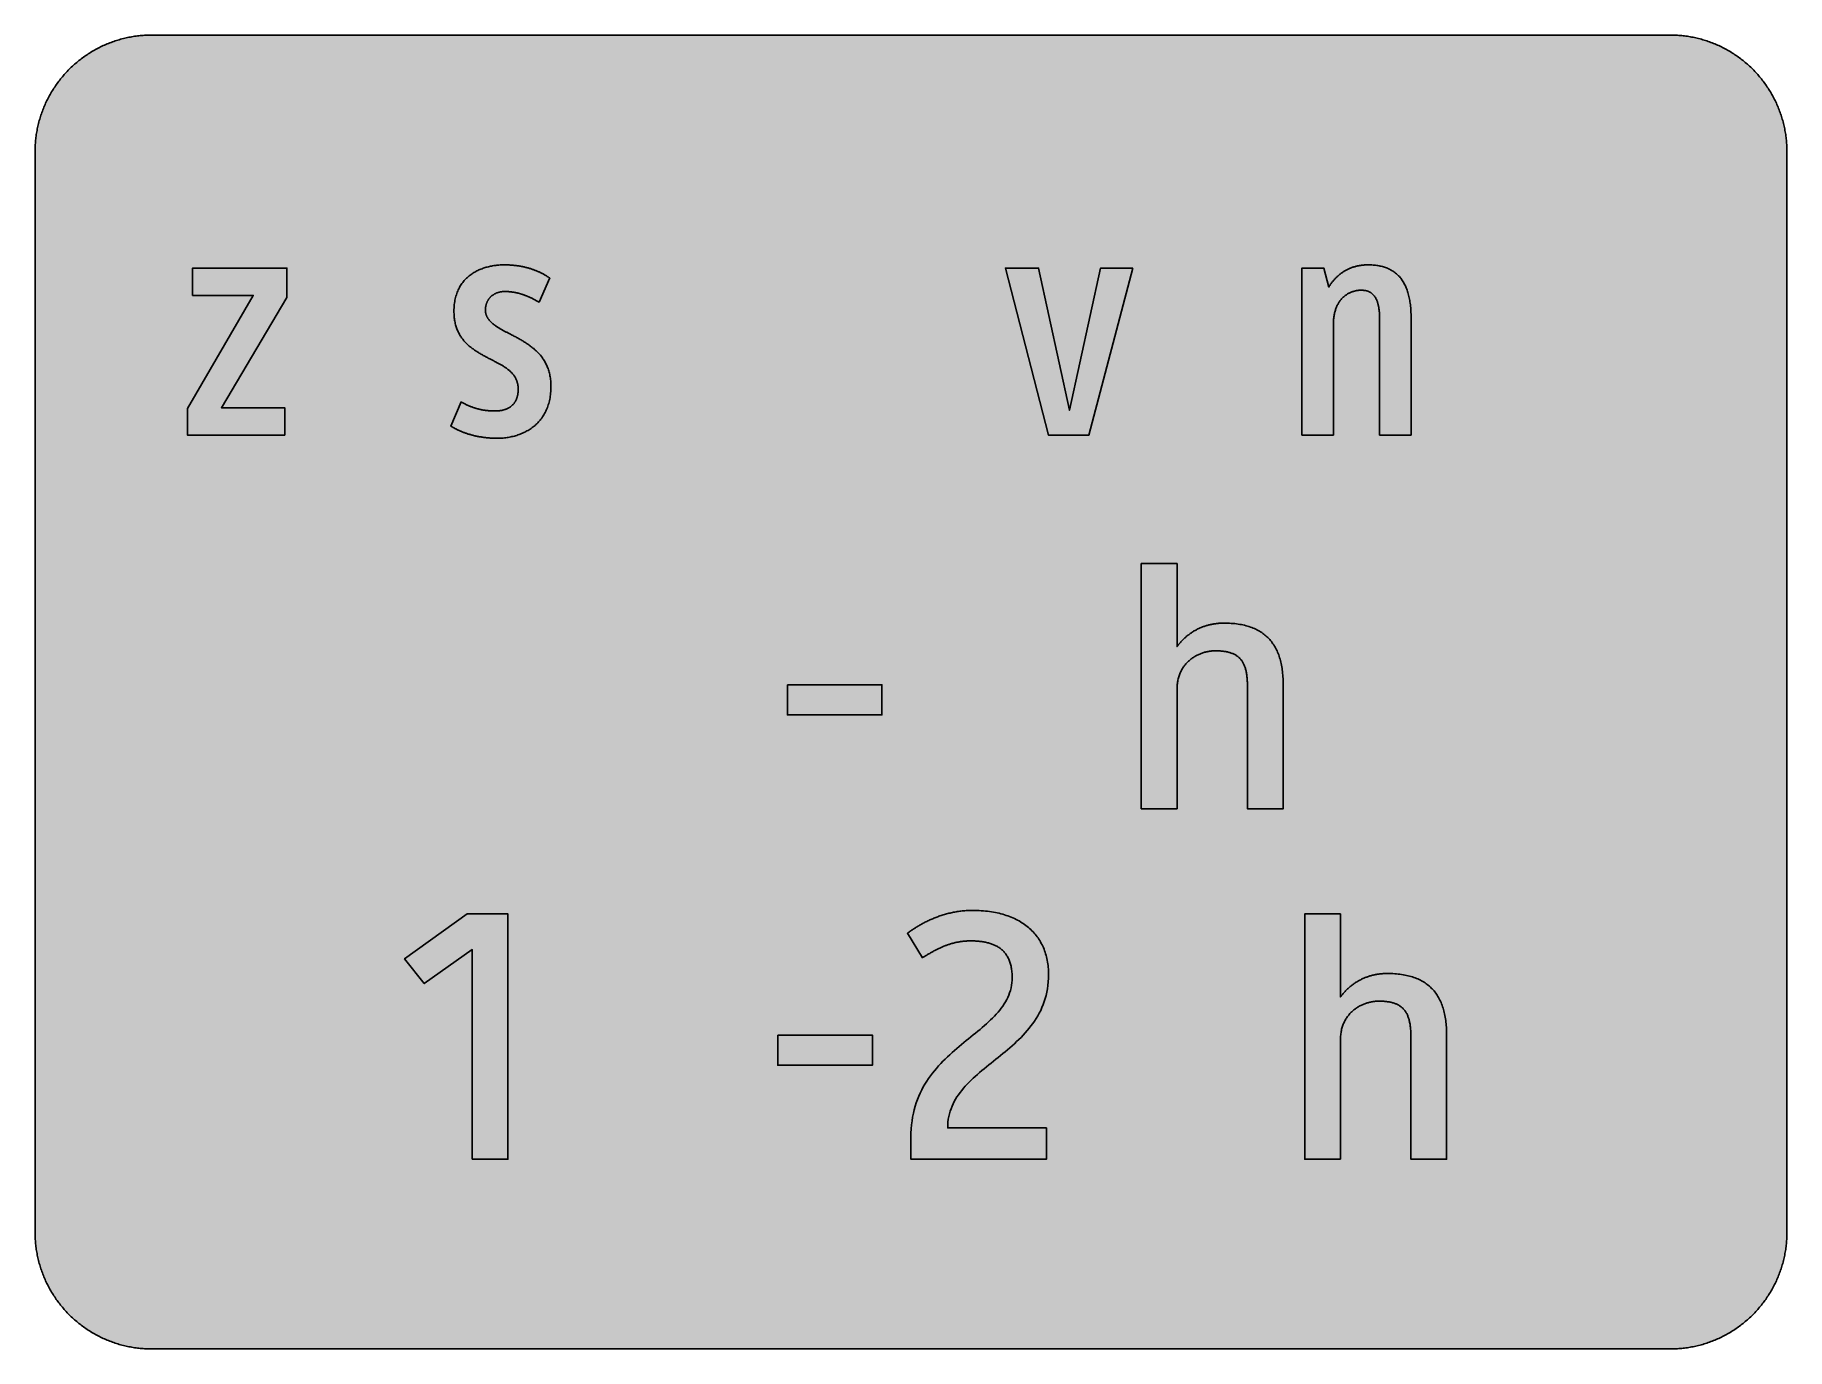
# Model space of a CAD drawing. Header units: millimetres. Extents: x 0 to 212, y 0 to 159.
import ezdxf

# ---------------------------------------------------------------- set-up
doc = ezdxf.new("R2010")
doc.units = ezdxf.units.MM

msp = doc.modelspace()

# ---------------------------------------------------------------- hatches: boundary and pattern name
for color, points in [(254, [(14.1633, 0.0536), (13.9878, 0.0533), (13.8125, 0.0559), (13.6373, 0.061), (13.462, 0.0686), (13.2893, 0.0787), (13.114, 0.0914), (12.9413, 0.1041), (12.7686, 0.1219), (12.5959, 0.1397), (12.4231, 0.16), (12.2504, 0.1829), (12.0777, 0.2057), (11.9075, 0.2337), (11.7373, 0.2616), (11.5672, 0.2921), (11.397, 0.3251), (11.2268, 0.3607), (11.0592, 0.3988), (10.8915, 0.4369), (10.7239, 0.4775), (10.5562, 0.5207), (10.3886, 0.5664), (10.2235, 0.6121), (10.0584, 0.6629), (9.8933, 0.7137), (9.7307, 0.7671), (9.5682, 0.8204), (9.4056, 0.8788), (9.2431, 0.9373), (9.083, 0.9982), (8.923, 1.0617), (8.763, 1.1252), (8.6055, 1.1938), (8.4455, 1.2624), (8.2906, 1.331), (8.1331, 1.4046), (7.9781, 1.4783), (7.8232, 1.5545), (7.6708, 1.6332), (7.5184, 1.7145), (7.366, 1.7958), (7.2161, 1.8796), (7.0663, 1.966), (6.919, 2.0523), (6.7716, 2.1438), (6.6243, 2.2352), (6.4795, 2.3266), (6.3348, 2.4232), (6.19, 2.5197), (6.0477, 2.6187), (5.908, 2.7178), (5.7683, 2.8194), (5.6286, 2.9235), (5.4915, 3.0302), (5.3543, 3.1369), (5.2197, 3.2461), (5.0851, 3.3579), (4.953, 3.4722), (4.8209, 3.5865), (4.6914, 3.7033), (4.5644, 3.8202), (4.4348, 3.9395), (4.3104, 4.0615), (4.1859, 4.1859), (4.0615, 4.3104), (3.9395, 4.4348), (3.8202, 4.5618), (3.7033, 4.6914), (3.5865, 4.8209), (3.4722, 4.953), (3.3579, 5.0851), (3.2487, 5.2197), (3.1369, 5.3543), (3.0302, 5.4915), (2.9235, 5.6286), (2.8194, 5.7683), (2.7178, 5.908), (2.6187, 6.0477), (2.5197, 6.19), (2.4232, 6.3348), (2.3266, 6.477), (2.2352, 6.6243), (2.1438, 6.7691), (2.0523, 6.919), (1.966, 7.0663), (1.8796, 7.2161), (1.7958, 7.366), (1.7145, 7.5184), (1.6332, 7.6708), (1.5545, 7.8232), (1.4783, 7.9781), (1.4046, 8.1331), (1.331, 8.2906), (1.2598, 8.4455), (1.1913, 8.603), (1.1252, 8.763), (1.0592, 8.923), (0.9982, 9.083), (0.9373, 9.2431), (0.8763, 9.4056), (0.8204, 9.5682), (0.7645, 9.7307), (0.7112, 9.8933), (0.6604, 10.0584), (0.6121, 10.2235), (0.5639, 10.3911), (0.5207, 10.5562), (0.4775, 10.7239), (0.4343, 10.8915), (0.3962, 11.0592), (0.3607, 11.2268), (0.3251, 11.397), (0.2921, 11.5672), (0.2616, 11.7373), (0.2311, 11.9075), (0.2057, 12.0802), (0.1803, 12.2504), (0.1575, 12.4231), (0.1372, 12.5959), (0.1194, 12.7686), (0.1041, 12.9413), (0.0889, 13.1166), (0.0787, 13.2893), (0.0686, 13.4645), (0.061, 13.6373), (0.0559, 13.8125), (0.0508, 13.9878), (0.0508, 14.163), (0.0522, 144.6925), (0.0508, 144.8664), (0.0559, 145.0416), (0.061, 145.2169), (0.0686, 145.3896), (0.0787, 145.5649), (0.0889, 145.7376), (0.1041, 145.9128), (0.1194, 146.0856), (0.1372, 146.2583), (0.1575, 146.431), (0.1803, 146.6037), (0.2057, 146.7739), (0.2311, 146.9466), (0.2616, 147.1168), (0.2921, 147.287), (0.3251, 147.4572), (0.3607, 147.6248), (0.3962, 147.795), (0.4343, 147.9626), (0.4775, 148.1303), (0.5207, 148.2979), (0.5639, 148.463), (0.6121, 148.6281), (0.6604, 148.7932), (0.7112, 148.9583), (0.7645, 149.1234), (0.8204, 149.286), (0.8763, 149.4485), (0.9373, 149.6111), (0.9982, 149.7711), (1.0592, 149.9311), (1.1252, 150.0911), (1.1913, 150.2486), (1.2598, 150.4061), (1.331, 150.5636), (1.4046, 150.7185), (1.4783, 150.876), (1.5545, 151.0284), (1.6332, 151.1833), (1.7145, 151.3357), (1.7958, 151.4856), (1.8796, 151.638), (1.966, 151.7879), (2.0523, 151.9352), (2.1438, 152.0825), (2.2352, 152.2298), (2.3266, 152.3746), (2.4232, 152.5194), (2.5197, 152.6616), (2.6187, 152.8039), (2.7178, 152.9461), (2.8194, 153.0858), (2.9235, 153.2255), (3.0302, 153.3627), (3.1369, 153.4973), (3.2487, 153.6344), (3.3579, 153.7665), (3.4722, 153.8986), (3.5865, 154.0307), (3.7033, 154.1602), (3.8202, 154.2898), (3.9395, 154.4168), (4.0615, 154.5438), (4.1859, 154.6682), (4.3104, 154.7901), (4.4348, 154.9121), (4.5644, 155.034), (4.6914, 155.1508), (4.8209, 155.2677), (4.953, 155.382), (5.0851, 155.4937), (5.2197, 155.6055), (5.3543, 155.7147), (5.4915, 155.8239), (5.6286, 155.9281), (5.7683, 156.0322), (5.908, 156.1338), (6.0477, 156.2354), (6.19, 156.3345), (6.3348, 156.431), (6.4795, 156.525), (6.6243, 156.6189), (6.7716, 156.7104), (6.919, 156.7993), (7.0663, 156.8882), (7.2161, 156.9745), (7.366, 157.0584), (7.5184, 157.1396), (7.6708, 157.2209), (7.8232, 157.2971), (7.9781, 157.3733), (8.1331, 157.4495), (8.2906, 157.5206), (8.4455, 157.5918), (8.6055, 157.6603), (8.763, 157.7289), (8.923, 157.7924), (9.083, 157.8559), (9.2431, 157.9169), (9.4056, 157.9753), (9.5682, 158.0337), (9.7307, 158.0871), (9.8933, 158.1404), (10.0584, 158.1912), (10.2235, 158.242), (10.3886, 158.2877), (10.5562, 158.3334), (10.7239, 158.3766), (10.8915, 158.4173), (11.0592, 158.4579), (11.2268, 158.4935), (11.397, 158.529), (11.5672, 158.562), (11.7373, 158.5925), (11.9075, 158.6205), (12.0777, 158.6484), (12.2504, 158.6713), (12.4231, 158.6941), (12.5959, 158.7144), (12.7686, 158.7322), (12.9413, 158.75), (13.114, 158.7627), (13.2893, 158.7754), (13.462, 158.7856), (13.6373, 158.7932), (13.8125, 158.7983), (13.9878, 158.8008), (14.163, 158.8033), (197.6078, 158.8036), (197.7822, 158.8008), (197.9574, 158.7983), (198.1327, 158.7932), (198.3054, 158.7856), (198.4807, 158.7754), (198.6534, 158.7627), (198.8287, 158.75), (199.0014, 158.7322), (199.1741, 158.7144), (199.3468, 158.6941), (199.5195, 158.6713), (199.6897, 158.6484), (199.8624, 158.6205), (200.0326, 158.5925), (200.2028, 158.562), (200.373, 158.529), (200.5432, 158.4935), (200.7108, 158.4579), (200.8784, 158.4173), (201.0461, 158.3766), (201.2137, 158.3334), (201.3788, 158.2877), (201.5465, 158.242), (201.7116, 158.1912), (201.8767, 158.1404), (202.0392, 158.0871), (202.2018, 158.0337), (202.3643, 157.9753), (202.5269, 157.9169), (202.6869, 157.8559), (202.8469, 157.7924), (203.007, 157.7289), (203.167, 157.6603), (203.3245, 157.5918), (203.4794, 157.5206), (203.6369, 157.4495), (203.7918, 157.3733), (203.9468, 157.2971), (204.0992, 157.2209), (204.2516, 157.1396), (204.404, 157.0584), (204.5538, 156.9745), (204.7037, 156.8882), (204.8535, 156.7993), (205.0009, 156.7104), (205.1456, 156.6189), (205.293, 156.525), (205.4352, 156.431), (205.58, 156.3345), (205.7222, 156.2354), (205.8619, 156.1338), (206.0016, 156.0322), (206.1413, 155.9281), (206.2785, 155.8239), (206.4156, 155.7147), (206.5503, 155.6055), (206.6849, 155.4937), (206.817, 155.382), (206.949, 155.2677), (207.0786, 155.1508), (207.2081, 155.034), (207.3351, 154.9121), (207.4596, 154.7901), (207.584, 154.6682), (207.7085, 154.5438), (207.8304, 154.4168), (207.9498, 154.2898), (208.0666, 154.1602), (208.1835, 154.0307), (208.2978, 153.8986), (208.4121, 153.7665), (208.5238, 153.6344), (208.6331, 153.4973), (208.7397, 153.3627), (208.8464, 153.2255), (208.9506, 153.0858), (209.0522, 152.9461), (209.1512, 152.8039), (209.2503, 152.6616), (209.3468, 152.5194), (209.4433, 152.3746), (209.5348, 152.2298), (209.6262, 152.0825), (209.7176, 151.9352), (209.804, 151.7879), (209.8904, 151.638), (209.9742, 151.4856), (210.0555, 151.3357), (210.1367, 151.1833), (210.2155, 151.0284), (210.2917, 150.876), (210.3653, 150.7185), (210.439, 150.5636), (210.5076, 150.4061), (210.5762, 150.2486), (210.6447, 150.0911), (210.7082, 149.9311), (210.7717, 149.7711), (210.8327, 149.6111), (210.8911, 149.4485), (210.9495, 149.286), (211.0029, 149.1234), (211.0562, 148.9583), (211.107, 148.7932), (211.1578, 148.6281), (211.2035, 148.463), (211.2493, 148.2979), (211.2924, 148.1303), (211.3331, 147.9626), (211.3712, 147.795), (211.4093, 147.6248), (211.4448, 147.4572), (211.4779, 147.287), (211.5083, 147.1168), (211.5363, 146.9466), (211.5642, 146.7739), (211.5871, 146.6037), (211.6099, 146.431), (211.6303, 146.2583), (211.648, 146.0856), (211.6658, 145.9128), (211.6785, 145.7376), (211.6912, 145.5649), (211.7014, 145.3896), (211.709, 145.2169), (211.7141, 145.0416), (211.7166, 144.8664), (211.7166, 144.6911), (211.7189, 14.1647), (211.7166, 13.9878), (211.7141, 13.8125), (211.709, 13.6373), (211.7014, 13.4645), (211.6912, 13.2893), (211.6785, 13.1166), (211.6658, 12.9413), (211.648, 12.7686), (211.6303, 12.5959), (211.6099, 12.4231), (211.5871, 12.2504), (211.5642, 12.0802), (211.5363, 11.9075), (211.5083, 11.7373), (211.4779, 11.5672), (211.4448, 11.397), (211.4093, 11.2268), (211.3712, 11.0592), (211.3331, 10.8915), (211.2924, 10.7239), (211.2493, 10.5562), (211.2035, 10.3911), (211.1578, 10.2235), (211.107, 10.0584), (211.0562, 9.8933), (211.0029, 9.7307), (210.9495, 9.5682), (210.8911, 9.4056), (210.8327, 9.2431), (210.7717, 9.083), (210.7082, 8.923), (210.6447, 8.763), (210.5762, 8.603), (210.5076, 8.4455), (210.439, 8.2906), (210.3653, 8.1331), (210.2917, 7.9781), (210.2155, 7.8232), (210.1367, 7.6708), (210.0555, 7.5184), (209.9742, 7.366), (209.8904, 7.2161), (209.804, 7.0663), (209.7176, 6.919), (209.6262, 6.7691), (209.5348, 6.6243), (209.4433, 6.477), (209.3468, 6.3348), (209.2503, 6.19), (209.1512, 6.0477), (209.0522, 5.908), (208.9506, 5.7683), (208.8464, 5.6286), (208.7397, 5.4915), (208.6331, 5.3543), (208.5238, 5.2197), (208.4121, 5.0851), (208.2978, 4.953), (208.1835, 4.8209), (208.0666, 4.6914), (207.9498, 4.5618), (207.8304, 4.4348), (207.7085, 4.3104), (207.584, 4.1859), (207.4596, 4.0615), (207.3351, 3.9395), (207.2081, 3.8202), (207.0786, 3.7033), (206.949, 3.5865), (206.817, 3.4722), (206.6849, 3.3579), (206.5503, 3.2461), (206.4156, 3.1369), (206.2785, 3.0302), (206.1413, 2.9235), (206.0016, 2.8194), (205.8619, 2.7178), (205.7222, 2.6187), (205.58, 2.5197), (205.4352, 2.4232), (205.293, 2.3266), (205.1456, 2.2352), (205.0009, 2.1438), (204.8535, 2.0523), (204.7037, 1.966), (204.5538, 1.8796), (204.404, 1.7958), (204.2516, 1.7145), (204.0992, 1.6332), (203.9468, 1.5545), (203.7918, 1.4783), (203.6369, 1.4046), (203.4794, 1.331), (203.3245, 1.2624), (203.167, 1.1938), (203.007, 1.1252), (202.8469, 1.0617), (202.6869, 0.9982), (202.5269, 0.9373), (202.3643, 0.8788), (202.2018, 0.8204), (202.0392, 0.7671), (201.8767, 0.7137), (201.7116, 0.6629), (201.5465, 0.6121), (201.3788, 0.5664), (201.2137, 0.5207), (201.0461, 0.4775), (200.8784, 0.4369), (200.7108, 0.3988), (200.5432, 0.3607), (200.373, 0.3251), (200.2028, 0.2921), (200.0326, 0.2616), (199.8624, 0.2337), (199.6897, 0.2057), (199.5195, 0.1829), (199.3468, 0.16), (199.1741, 0.1397), (199.0014, 0.1219), (198.8287, 0.1041), (198.6534, 0.0914), (198.4807, 0.0787), (198.3054, 0.0686), (198.1327, 0.061), (197.9574, 0.0559), (197.7822, 0.0533), (197.6069, 0.0533)]), (59, [(30.4878, 127.0811), (30.4878, 130.6516), (19.0775, 130.6516), (19.0775, 127.3524), (26.4128, 127.3524), (18.4573, 113.6932), (18.4573, 110.4731), (30.2147, 110.4731), (30.2147, 113.7705), (22.5707, 113.7705)]), (59, [(55.8655, 110.0843), (56.0172, 110.0836), (56.1696, 110.0887), (56.322, 110.0963), (56.4744, 110.1039), (56.6268, 110.1166), (56.7792, 110.1319), (56.929, 110.1496), (57.0814, 110.17), (57.2313, 110.1928), (57.3811, 110.2208), (57.5285, 110.2487), (57.6758, 110.2817), (57.8231, 110.3147), (57.9704, 110.3528), (58.1152, 110.3935), (58.2574, 110.4367), (58.4022, 110.4849), (58.5419, 110.5332), (58.6816, 110.5865), (58.8213, 110.6424), (58.9585, 110.7008), (59.0931, 110.7618), (59.2277, 110.8253), (59.3598, 110.8939), (59.4893, 110.965), (59.6189, 111.0386), (59.7459, 111.1148), (59.8703, 111.1961), (59.9923, 111.2799), (60.1142, 111.3663), (60.231, 111.4552), (60.3479, 111.5492), (60.4596, 111.6457), (60.5714, 111.7448), (60.6806, 111.8464), (60.7847, 111.953), (60.8889, 112.0623), (60.9879, 112.174), (61.087, 112.2909), (61.181, 112.4102), (61.2724, 112.5322), (61.3613, 112.6592), (61.4451, 112.7887), (61.529, 112.9208), (61.6077, 113.0579), (61.6839, 113.1976), (61.755, 113.3424), (61.8236, 113.4897), (61.8896, 113.6396), (61.9506, 113.792), (62.009, 113.9495), (62.0624, 114.112), (62.1106, 114.2771), (62.1589, 114.4448), (62.1995, 114.6175), (62.2376, 114.7928), (62.2706, 114.9731), (62.3011, 115.156), (62.3265, 115.3414), (62.3468, 115.5319), (62.3621, 115.7249), (62.3748, 115.9231), (62.3824, 116.1263), (62.3849, 116.332), (62.3824, 116.5073), (62.3773, 116.68), (62.3672, 116.8502), (62.3545, 117.0153), (62.3367, 117.1778), (62.3164, 117.3378), (62.291, 117.4953), (62.2656, 117.6477), (62.2351, 117.7976), (62.1995, 117.9424), (62.1614, 118.0871), (62.1233, 118.2268), (62.0776, 118.364), (62.0319, 118.4986), (61.9836, 118.6307), (61.9303, 118.7602), (61.8769, 118.8872), (61.8185, 119.0092), (61.7576, 119.1311), (61.6966, 119.2479), (61.6306, 119.3648), (61.562, 119.4765), (61.4934, 119.5883), (61.4197, 119.6975), (61.3461, 119.8016), (61.2699, 119.9058), (61.1911, 120.0074), (61.1099, 120.1064), (61.026, 120.2055), (60.9422, 120.2995), (60.8559, 120.3935), (60.7695, 120.4824), (60.6781, 120.5713), (60.5892, 120.6602), (60.4952, 120.744), (60.4012, 120.8278), (60.3072, 120.9116), (60.2107, 120.9904), (60.1116, 121.0691), (60.0126, 121.1453), (59.9135, 121.2215), (59.8119, 121.2952), (59.7103, 121.3688), (59.6087, 121.4399), (59.5046, 121.5085), (59.4004, 121.5771), (59.2963, 121.6457), (59.1922, 121.7117), (59.0855, 121.7778), (58.9788, 121.8413), (58.8747, 121.9048), (58.768, 121.9657), (58.6613, 122.0267), (58.5546, 122.0876), (58.4454, 122.1486), (58.3387, 122.207), (58.232, 122.2654), (58.1254, 122.3213), (58.0187, 122.3797), (57.9145, 122.4356), (57.8079, 122.4915), (57.7037, 122.5474), (57.5996, 122.6007), (57.4954, 122.6566), (57.4192, 122.6947), (57.343, 122.7328), (57.2668, 122.7709), (57.1906, 122.809), (57.117, 122.8471), (57.0433, 122.8852), (56.9697, 122.9233), (56.896, 122.9614), (56.8249, 122.9995), (56.7512, 123.0376), (56.6801, 123.0757), (56.609, 123.1138), (56.5404, 123.1519), (56.4693, 123.1925), (56.4007, 123.2306), (56.3347, 123.2687), (56.2661, 123.3068), (56.2, 123.3475), (56.134, 123.3856), (56.0705, 123.4262), (56.007, 123.4669), (55.9435, 123.505), (55.88, 123.5456), (55.819, 123.5862), (55.7606, 123.6269), (55.7022, 123.6675), (55.6438, 123.7107), (55.5854, 123.7513), (55.5295, 123.7945), (55.4761, 123.8352), (55.4228, 123.8783), (55.3695, 123.9215), (55.3187, 123.9647), (55.2679, 124.0079), (55.2196, 124.0536), (55.1713, 124.0968), (55.1256, 124.1425), (55.0799, 124.1882), (55.0367, 124.2339), (54.9961, 124.2797), (54.9554, 124.3279), (54.9148, 124.3736), (54.8767, 124.4219), (54.8411, 124.4702), (54.8056, 124.5184), (54.7726, 124.5692), (54.7421, 124.62), (54.7116, 124.6683), (54.6811, 124.7216), (54.6557, 124.7724), (54.6303, 124.8258), (54.6075, 124.8766), (54.5846, 124.9324), (54.5643, 124.9858), (54.5465, 125.0417), (54.5313, 125.095), (54.516, 125.1534), (54.5033, 125.2093), (54.4932, 125.2677), (54.483, 125.3261), (54.4754, 125.3846), (54.4703, 125.4455), (54.4678, 125.5065), (54.4678, 125.5674), (54.4678, 125.6309), (54.4703, 125.6919), (54.4728, 125.7554), (54.4779, 125.8164), (54.4855, 125.8773), (54.4932, 125.9357), (54.5033, 125.9942), (54.5135, 126.0526), (54.5236, 126.111), (54.5389, 126.1669), (54.5541, 126.2228), (54.5694, 126.2786), (54.5871, 126.3345), (54.6049, 126.3879), (54.6252, 126.4387), (54.6456, 126.492), (54.6684, 126.5428), (54.6913, 126.5936), (54.7167, 126.6419), (54.7421, 126.6901), (54.7675, 126.7384), (54.7954, 126.7841), (54.8259, 126.8298), (54.8564, 126.8755), (54.8869, 126.9187), (54.9199, 126.9619), (54.9529, 127.0051), (54.9885, 127.0457), (55.024, 127.0864), (55.0596, 127.127), (55.0977, 127.1651), (55.1358, 127.2007), (55.1764, 127.2388), (55.2171, 127.2743), (55.2577, 127.3073), (55.3009, 127.3404), (55.3441, 127.3734), (55.3898, 127.4039), (55.433, 127.4343), (55.4787, 127.4623), (55.5269, 127.4902), (55.5727, 127.5182), (55.6235, 127.5436), (55.6717, 127.569), (55.7225, 127.5918), (55.7733, 127.6147), (55.8241, 127.6375), (55.8749, 127.6579), (55.9283, 127.6756), (55.9816, 127.6934), (56.0375, 127.7112), (56.0908, 127.7264), (56.1467, 127.7391), (56.2026, 127.7544), (56.261, 127.7645), (56.3169, 127.7772), (56.3753, 127.7849), (56.4337, 127.795), (56.4921, 127.8001), (56.5531, 127.8077), (56.6115, 127.8103), (56.6725, 127.8153), (56.7334, 127.8153), (56.7969, 127.8179), (56.8554, 127.8179), (56.9163, 127.8153), (56.9747, 127.8153), (57.0357, 127.8128), (57.0967, 127.8103), (57.1551, 127.8077), (57.216, 127.8052), (57.2745, 127.8001), (57.3354, 127.795), (57.3938, 127.7899), (57.4548, 127.7849), (57.5158, 127.7798), (57.5742, 127.7722), (57.6351, 127.7645), (57.6961, 127.7569), (57.7545, 127.7493), (57.8155, 127.7391), (57.8764, 127.729), (57.9374, 127.7188), (57.9984, 127.7087), (58.0593, 127.696), (58.1203, 127.6833), (58.1812, 127.6706), (58.2422, 127.6579), (58.3032, 127.6426), (58.3667, 127.6299), (58.4276, 127.6121), (58.4886, 127.5969), (58.5521, 127.5817), (58.6156, 127.5639), (58.6765, 127.5461), (58.74, 127.5258), (58.8035, 127.508), (58.867, 127.4877), (58.9305, 127.4648), (58.9966, 127.4445), (59.0601, 127.4216), (59.1261, 127.3988), (59.1896, 127.3759), (59.2557, 127.3505), (59.3217, 127.3251), (59.3877, 127.2997), (59.4538, 127.2743), (59.5198, 127.2464), (59.5884, 127.2184), (59.6544, 127.1905), (59.723, 127.16), (59.7916, 127.1295), (59.8602, 127.0991), (59.9288, 127.066), (59.9999, 127.0356), (60.0685, 127), (60.1396, 126.967), (60.2107, 126.9314), (60.2818, 126.8959), (60.3529, 126.8603), (60.4266, 126.8222), (60.5003, 126.7841), (60.5739, 126.7435), (60.6476, 126.7054), (60.7212, 126.6647), (60.7974, 126.6215), (60.8711, 126.5809), (60.9473, 126.5377), (62.2293, 129.4486), (62.1843, 129.479), (62.1386, 129.5095), (62.0903, 129.5425), (62.042, 129.573), (61.9938, 129.606), (61.943, 129.6391), (61.8896, 129.6721), (61.8363, 129.7051), (61.783, 129.7381), (61.7271, 129.7711), (61.6687, 129.8042), (61.6102, 129.8397), (61.5493, 129.8727), (61.4883, 129.9058), (61.4274, 129.9388), (61.3613, 129.9743), (61.2978, 130.0074), (61.2292, 130.0404), (61.1632, 130.0734), (61.0921, 130.109), (61.0235, 130.142), (60.9498, 130.175), (60.8762, 130.208), (60.8025, 130.241), (60.7263, 130.2715), (60.6501, 130.3045), (60.5714, 130.335), (60.4901, 130.368), (60.4088, 130.3985), (60.3275, 130.429), (60.2437, 130.4595), (60.1574, 130.49), (60.071, 130.5179), (59.9821, 130.5484), (59.8932, 130.5763), (59.8043, 130.6043), (59.7103, 130.6297), (59.6189, 130.6576), (59.5224, 130.683), (59.4284, 130.7084), (59.3293, 130.7313), (59.2303, 130.7567), (59.1312, 130.7795), (59.0296, 130.8024), (58.928, 130.8227), (58.8239, 130.843), (58.7172, 130.8633), (58.6105, 130.8811), (58.5038, 130.8989), (58.3946, 130.9167), (58.2828, 130.9319), (58.1711, 130.9472), (58.0568, 130.9599), (57.9425, 130.9726), (57.8256, 130.9853), (57.7088, 130.9954), (57.5894, 131.0056), (57.47, 131.0132), (57.3481, 131.0208), (57.2237, 131.0259), (57.0992, 131.031), (56.9747, 131.0335), (56.8477, 131.0361), (56.7182, 131.0361), (56.5988, 131.0361), (56.4769, 131.0335), (56.3524, 131.0284), (56.228, 131.0234), (56.1035, 131.0132), (55.9765, 131.003), (55.8495, 130.9903), (55.7225, 130.9751), (55.5955, 130.9573), (55.466, 130.9395), (55.339, 130.9167), (55.2094, 130.8938), (55.0799, 130.8684), (54.9504, 130.8405), (54.8208, 130.81), (54.6913, 130.7744), (54.5643, 130.7389), (54.4347, 130.7008), (54.3077, 130.6601), (54.1807, 130.617), (54.0537, 130.5712), (53.9267, 130.5204), (53.8023, 130.4696), (53.6778, 130.4163), (53.5534, 130.3579), (53.4314, 130.2969), (53.3121, 130.2334), (53.1927, 130.1674), (53.0758, 130.0988), (52.959, 130.0277), (52.8447, 129.9515), (52.7304, 129.8727), (52.6212, 129.7915), (52.512, 129.7076), (52.4053, 129.6187), (52.3011, 129.5273), (52.197, 129.4333), (52.0979, 129.3343), (51.9989, 129.2327), (51.9049, 129.1285), (51.8135, 129.0193), (51.7246, 128.9075), (51.6357, 128.7907), (51.5544, 128.6713), (51.4731, 128.5494), (51.3944, 128.4224), (51.3207, 128.2903), (51.2496, 128.1557), (51.1835, 128.0185), (51.12, 127.8763), (51.0591, 127.729), (51.0032, 127.5791), (50.9524, 127.4242), (50.9041, 127.2667), (50.861, 127.1041), (50.8203, 126.9365), (50.7848, 126.7663), (50.7543, 126.5911), (50.7263, 126.4133), (50.706, 126.2278), (50.6882, 126.0399), (50.6755, 125.8468), (50.6679, 125.6513), (50.6654, 125.4506), (50.6679, 125.283), (50.673, 125.1229), (50.6806, 124.9629), (50.6933, 124.808), (50.706, 124.6556), (50.7263, 124.5083), (50.7467, 124.3609), (50.7695, 124.2187), (50.7975, 124.079), (50.8279, 123.9444), (50.861, 123.8098), (50.8965, 123.6802), (50.9346, 123.5532), (50.9778, 123.4288), (51.021, 123.3068), (51.0667, 123.1875), (51.115, 123.0706), (51.1658, 122.9563), (51.2216, 122.8446), (51.2775, 122.7379), (51.3359, 122.6312), (51.3944, 122.5271), (51.4579, 122.4255), (51.5214, 122.3264), (51.5899, 122.2299), (51.656, 122.1334), (51.7271, 122.0419), (51.8008, 121.9505), (51.8744, 121.8616), (51.9481, 121.7752), (52.0268, 121.6914), (52.1056, 121.6076), (52.1843, 121.5263), (52.2681, 121.4476), (52.3494, 121.3714), (52.4358, 121.2952), (52.5196, 121.2215), (52.6085, 121.1478), (52.6948, 121.0767), (52.7837, 121.0081), (52.8752, 120.9396), (52.9666, 120.871), (53.0581, 120.8075), (53.152, 120.7414), (53.2435, 120.6779), (53.34, 120.617), (53.434, 120.556), (53.5305, 120.4951), (53.6245, 120.4366), (53.721, 120.3782), (53.8201, 120.3198), (53.9166, 120.2639), (54.0131, 120.208), (54.1122, 120.1522), (54.2087, 120.0988), (54.3077, 120.0455), (54.4068, 119.9921), (54.5033, 119.9388), (54.6024, 119.8855), (54.6989, 119.8347), (54.798, 119.7813), (54.8945, 119.7305), (54.991, 119.6797), (55.0875, 119.6289), (55.1713, 119.5883), (55.2552, 119.5451), (55.339, 119.5045), (55.4203, 119.4613), (55.5015, 119.4206), (55.5828, 119.38), (55.6641, 119.3368), (55.7454, 119.2962), (55.8241, 119.253), (55.9029, 119.2124), (55.9816, 119.1692), (56.0603, 119.1285), (56.1365, 119.0854), (56.2127, 119.0422), (56.2889, 118.999), (56.3626, 118.9558), (56.4363, 118.9126), (56.5099, 118.8695), (56.581, 118.8237), (56.6547, 118.7806), (56.7233, 118.7348), (56.7944, 118.6891), (56.8604, 118.6434), (56.929, 118.5951), (56.9951, 118.5494), (57.0611, 118.5012), (57.1246, 118.4529), (57.1881, 118.4046), (57.2491, 118.3564), (57.31, 118.3056), (57.3684, 118.2548), (57.4269, 118.204), (57.4827, 118.1506), (57.5386, 118.0973), (57.592, 118.044), (57.6453, 117.9881), (57.6961, 117.9347), (57.7469, 117.8763), (57.7952, 117.8204), (57.8409, 117.762), (57.8866, 117.7036), (57.9298, 117.6426), (57.9704, 117.5817), (58.0111, 117.5207), (58.0492, 117.4572), (58.0873, 117.3912), (58.1228, 117.3277), (58.1558, 117.2616), (58.1863, 117.1931), (58.2168, 117.1245), (58.2447, 117.0534), (58.2701, 116.9822), (58.2955, 116.9086), (58.3184, 116.8349), (58.3387, 116.7613), (58.3565, 116.6851), (58.3717, 116.6063), (58.387, 116.5276), (58.3971, 116.4463), (58.4073, 116.3625), (58.4149, 116.2812), (58.4225, 116.1948), (58.4251, 116.1085), (58.4251, 116.0196), (58.4251, 115.9358), (58.4225, 115.8545), (58.42, 115.7757), (58.4124, 115.697), (58.4073, 115.6183), (58.3971, 115.5421), (58.387, 115.4684), (58.3768, 115.3947), (58.3641, 115.3211), (58.3489, 115.25), (58.3311, 115.1814), (58.3133, 115.1128), (58.2955, 115.0468), (58.2752, 114.9807), (58.2524, 114.9172), (58.2295, 114.8537), (58.2041, 114.7928), (58.1787, 114.7343), (58.1508, 114.6734), (58.1228, 114.6175), (58.0923, 114.5616), (58.0593, 114.5057), (58.0263, 114.4524), (57.9933, 114.4016), (57.9552, 114.3508), (57.9196, 114.3), (57.8815, 114.2517), (57.8409, 114.206), (57.8002, 114.1603), (57.7571, 114.1171), (57.7139, 114.0739), (57.6682, 114.0308), (57.6224, 113.9927), (57.5767, 113.952), (57.5259, 113.9139), (57.4777, 113.8784), (57.4269, 113.8428), (57.3735, 113.8098), (57.3202, 113.7768), (57.2668, 113.7463), (57.211, 113.7158), (57.1525, 113.6879), (57.0941, 113.6599), (57.0357, 113.6345), (56.9747, 113.6091), (56.9138, 113.5863), (56.8528, 113.5634), (56.7893, 113.5431), (56.7233, 113.5228), (56.6572, 113.505), (56.5912, 113.4872), (56.5226, 113.472), (56.454, 113.4593), (56.3855, 113.444), (56.3143, 113.4339), (56.2407, 113.4212), (56.1696, 113.4135), (56.0959, 113.4059), (56.0197, 113.3983), (55.9435, 113.3932), (55.8673, 113.3881), (55.7886, 113.3856), (55.7098, 113.3831), (55.6311, 113.3831), (55.5752, 113.3831), (55.5193, 113.3831), (55.4609, 113.3831), (55.405, 113.3856), (55.3491, 113.3856), (55.2907, 113.3881), (55.2348, 113.3907), (55.1764, 113.3932), (55.118, 113.3958), (55.0596, 113.3983), (55.0037, 113.4008), (54.9453, 113.4059), (54.8869, 113.411), (54.8284, 113.4161), (54.77, 113.4212), (54.7116, 113.4262), (54.6506, 113.4313), (54.5922, 113.4389), (54.5313, 113.4466), (54.4728, 113.4542), (54.4119, 113.4618), (54.3535, 113.472), (54.2925, 113.4796), (54.2315, 113.4897), (54.1706, 113.4999), (54.1096, 113.5126), (54.0461, 113.5228), (53.9852, 113.5355), (53.9242, 113.5482), (53.8607, 113.5609), (53.7972, 113.5761), (53.7337, 113.5913), (53.6727, 113.6066), (53.6067, 113.6218), (53.5432, 113.6371), (53.4797, 113.6548), (53.4137, 113.6726), (53.3502, 113.6929), (53.2841, 113.7107), (53.2181, 113.731), (53.152, 113.7539), (53.086, 113.7742), (53.02, 113.7971), (52.9514, 113.8199), (52.8853, 113.8453), (52.8168, 113.8682), (52.7482, 113.8961), (52.6796, 113.9215), (52.611, 113.9495), (52.5399, 113.9774), (52.4713, 114.0054), (52.4002, 114.0358), (52.3291, 114.0663), (52.258, 114.0993), (52.1868, 114.1324), (52.1132, 114.1654), (52.0395, 114.1984), (51.9684, 114.234), (51.8947, 114.2721), (51.8185, 114.3076), (51.7449, 114.3483), (51.6687, 114.3864), (51.595, 114.427), (51.5188, 114.4676), (50.2779, 111.5589), (50.3276, 111.5263), (50.3784, 111.4958), (50.4292, 111.4628), (50.4825, 111.4323), (50.5384, 111.3993), (50.5943, 111.3688), (50.6527, 111.3358), (50.7111, 111.3053), (50.7721, 111.2723), (50.833, 111.2418), (50.894, 111.2088), (50.96, 111.1758), (51.0235, 111.1453), (51.0896, 111.1123), (51.1581, 111.0818), (51.2267, 111.0488), (51.2953, 111.0183), (51.369, 110.9853), (51.4401, 110.9548), (51.5137, 110.9243), (51.5874, 110.8913), (51.6636, 110.8608), (51.7423, 110.8304), (51.8211, 110.7999), (51.8998, 110.7719), (51.9811, 110.7415), (52.0624, 110.7135), (52.1462, 110.683), (52.23, 110.6551), (52.3138, 110.6272), (52.4002, 110.5992), (52.4891, 110.5738), (52.578, 110.5459), (52.6669, 110.5205), (52.7583, 110.4951), (52.8498, 110.4697), (52.9438, 110.4443), (53.0377, 110.4214), (53.1343, 110.3986), (53.2308, 110.3757), (53.3273, 110.3528), (53.4264, 110.3325), (53.528, 110.3122), (53.627, 110.2919), (53.7286, 110.2741), (53.8328, 110.2538), (53.9369, 110.2385), (54.041, 110.2208), (54.1477, 110.2055), (54.2569, 110.1903), (54.3636, 110.175), (54.4728, 110.1623), (54.5846, 110.1496), (54.6964, 110.1395), (54.8081, 110.1293), (54.9199, 110.1192), (55.0342, 110.1115), (55.151, 110.1039), (55.2679, 110.0963), (55.3847, 110.0912), (55.5041, 110.0887), (55.6235, 110.0861), (55.7428, 110.0836), (55.8648, 110.0836)]), (59, [(132.7009, 130.6516), (128.7819, 130.6516), (125.017, 113.4604), (121.2921, 130.6516), (117.2944, 130.6516), (122.495, 110.4731), (127.3845, 110.4731)]), (59, [(166.3058, 110.4731), (166.3058, 124.6748), (166.304, 124.8791), (166.2989, 125.0798), (166.2938, 125.2804), (166.2836, 125.4735), (166.2709, 125.664), (166.2557, 125.8519), (166.2405, 126.0373), (166.2201, 126.2177), (166.1973, 126.3929), (166.1719, 126.5682), (166.1439, 126.7384), (166.1135, 126.9035), (166.0804, 127.066), (166.0449, 127.2261), (166.0068, 127.381), (165.9661, 127.5334), (165.923, 127.6833), (165.8772, 127.828), (165.829, 127.9703), (165.7782, 128.11), (165.7248, 128.2446), (165.669, 128.3767), (165.6105, 128.5062), (165.5496, 128.6307), (165.4861, 128.7526), (165.42, 128.872), (165.3515, 128.9863), (165.2803, 129.098), (165.2067, 129.2073), (165.1305, 129.3139), (165.0517, 129.4155), (164.9705, 129.5146), (164.8866, 129.6111), (164.8003, 129.7026), (164.7139, 129.7915), (164.6225, 129.8778), (164.5285, 129.9616), (164.432, 130.0404), (164.3355, 130.1166), (164.2339, 130.1902), (164.1297, 130.2614), (164.0256, 130.3274), (163.9164, 130.3909), (163.8071, 130.4519), (163.6954, 130.5103), (163.5785, 130.5636), (163.4617, 130.617), (163.3423, 130.6652), (163.2204, 130.7109), (163.0959, 130.7541), (162.9689, 130.7922), (162.8394, 130.8303), (162.7073, 130.8633), (162.5727, 130.8938), (162.4355, 130.9218), (162.2984, 130.9446), (162.1561, 130.9675), (162.0139, 130.9853), (161.8691, 131.0005), (161.7193, 131.0132), (161.5694, 131.0234), (161.417, 131.031), (161.2621, 131.0361), (161.1046, 131.0361), (161.0182, 131.0361), (160.9319, 131.0361), (160.8455, 131.031), (160.7566, 131.0284), (160.6702, 131.0234), (160.5839, 131.0157), (160.5001, 131.0081), (160.4137, 130.998), (160.3273, 130.9878), (160.2435, 130.9776), (160.1572, 130.9649), (160.0733, 130.9497), (159.9895, 130.9345), (159.9057, 130.9192), (159.8219, 130.8989), (159.7381, 130.8811), (159.6542, 130.8608), (159.573, 130.8379), (159.4917, 130.8151), (159.4079, 130.7922), (159.3266, 130.7668), (159.2453, 130.7389), (159.1666, 130.7109), (159.0853, 130.6805), (159.0065, 130.65), (158.9278, 130.6195), (158.8491, 130.5839), (158.7703, 130.5509), (158.6916, 130.5128), (158.6154, 130.4773), (158.5392, 130.4366), (158.463, 130.3985), (158.3868, 130.3553), (158.3106, 130.3122), (158.2369, 130.269), (158.1633, 130.2233), (158.0896, 130.175), (158.0159, 130.1267), (157.9448, 130.0759), (157.8737, 130.0251), (157.8026, 129.9743), (157.7315, 129.9185), (157.6629, 129.8626), (157.5918, 129.8067), (157.5257, 129.7483), (157.4571, 129.6873), (157.3911, 129.6264), (157.3251, 129.5654), (157.259, 129.4994), (157.193, 129.4359), (157.1295, 129.3673), (157.066, 129.2987), (157.005, 129.2301), (156.9415, 129.1565), (156.8806, 129.0853), (156.8221, 129.0091), (156.7612, 128.9329), (156.7028, 128.8567), (156.6469, 128.778), (156.5885, 128.6967), (156.5351, 128.6154), (156.4792, 128.5316), (156.4259, 128.4478), (156.3726, 128.3589), (155.7514, 130.6516), (153.1126, 130.6516), (153.1126, 110.4731), (156.9159, 110.4731), (156.9159, 123.782), (156.9161, 123.9266), (156.9212, 124.0688), (156.9263, 124.2085), (156.9364, 124.3457), (156.9466, 124.4803), (156.9618, 124.6099), (156.9796, 124.7394), (156.9974, 124.8639), (157.0203, 124.9858), (157.0431, 125.1052), (157.0685, 125.222), (157.0965, 125.3363), (157.1269, 125.4455), (157.16, 125.5547), (157.193, 125.6589), (157.2285, 125.763), (157.2666, 125.8621), (157.3073, 125.9586), (157.3505, 126.0551), (157.3936, 126.1466), (157.4394, 126.2355), (157.4851, 126.3218), (157.5333, 126.4082), (157.5841, 126.4895), (157.6349, 126.5682), (157.6883, 126.6444), (157.7442, 126.7206), (157.8, 126.7917), (157.8559, 126.8603), (157.9143, 126.9289), (157.9753, 126.9924), (158.0363, 127.0559), (158.0972, 127.1168), (158.1607, 127.1753), (158.2242, 127.2311), (158.2903, 127.2845), (158.3563, 127.3353), (158.4223, 127.3835), (158.4884, 127.4318), (158.557, 127.475), (158.6255, 127.5182), (158.6967, 127.5588), (158.7652, 127.5969), (158.8364, 127.635), (158.9075, 127.668), (158.9811, 127.701), (159.0523, 127.7315), (159.1259, 127.7595), (159.197, 127.7874), (159.2707, 127.8103), (159.3444, 127.8331), (159.418, 127.856), (159.4917, 127.8738), (159.5653, 127.8915), (159.639, 127.9068), (159.7101, 127.922), (159.7838, 127.9347), (159.8574, 127.9449), (159.9311, 127.9525), (160.0022, 127.9601), (160.0759, 127.9652), (160.147, 127.9703), (160.2207, 127.9728), (160.2918, 127.9728), (160.3527, 127.9728), (160.4137, 127.9703), (160.4721, 127.9677), (160.5331, 127.9627), (160.5915, 127.9576), (160.6499, 127.9525), (160.7083, 127.9423), (160.7642, 127.9347), (160.8201, 127.9246), (160.876, 127.9119), (160.9293, 127.8992), (160.9852, 127.8839), (161.0385, 127.8661), (161.0893, 127.8484), (161.1427, 127.8306), (161.1935, 127.8077), (161.2417, 127.7874), (161.2925, 127.762), (161.3408, 127.7366), (161.3891, 127.7087), (161.4348, 127.6807), (161.4805, 127.6502), (161.5262, 127.6172), (161.5694, 127.5842), (161.6126, 127.5486), (161.6558, 127.5105), (161.6964, 127.4699), (161.737, 127.4293), (161.7777, 127.3861), (161.8158, 127.3404), (161.8539, 127.2946), (161.892, 127.2438), (161.9275, 127.193), (161.9631, 127.1397), (161.9961, 127.0864), (162.0291, 127.0279), (162.0596, 126.9695), (162.0926, 126.9086), (162.1206, 126.8451), (162.1511, 126.779), (162.179, 126.7104), (162.2044, 126.6393), (162.2298, 126.5682), (162.2552, 126.492), (162.2781, 126.4158), (162.3009, 126.3371), (162.3212, 126.2558), (162.3416, 126.172), (162.3619, 126.0856), (162.3797, 125.9967), (162.3949, 125.9053), (162.4127, 125.8113), (162.4254, 125.7148), (162.4381, 125.6157), (162.4508, 125.5141), (162.4609, 125.41), (162.4711, 125.3033), (162.4787, 125.1941), (162.4863, 125.0823), (162.4914, 124.9655), (162.4965, 124.8486), (162.499, 124.7292), (162.5016, 124.6048), (162.5016, 124.4803), (162.5039, 110.4731)]), (59, [(138.0243, 65.3175), (138.0243, 79.7525), (138.0261, 79.9008), (138.0312, 80.0481), (138.0388, 80.1929), (138.0515, 80.3326), (138.0693, 80.4723), (138.0896, 80.6094), (138.1125, 80.7441), (138.1379, 80.8761), (138.1684, 81.0031), (138.2014, 81.1301), (138.237, 81.2546), (138.2751, 81.3765), (138.3157, 81.4934), (138.3614, 81.6102), (138.4071, 81.7245), (138.4579, 81.8363), (138.5113, 81.9455), (138.5672, 82.0522), (138.623, 82.1563), (138.684, 82.2579), (138.7475, 82.357), (138.811, 82.4535), (138.877, 82.5475), (138.9482, 82.6389), (139.0193, 82.7278), (139.0904, 82.8142), (139.1666, 82.898), (139.2428, 82.9818), (139.3215, 83.0605), (139.4028, 83.1393), (139.4841, 83.2129), (139.5679, 83.2866), (139.6543, 83.3552), (139.7406, 83.4238), (139.827, 83.4898), (139.9159, 83.5533), (140.0073, 83.6143), (140.0988, 83.6727), (140.1902, 83.7286), (140.2842, 83.7819), (140.3782, 83.8352), (140.4747, 83.8835), (140.5712, 83.9318), (140.6677, 83.9749), (140.7643, 84.0181), (140.8633, 84.0588), (140.9598, 84.0969), (141.0589, 84.1324), (141.158, 84.1654), (141.257, 84.1985), (141.3586, 84.2264), (141.4577, 84.2543), (141.5567, 84.2772), (141.6558, 84.3001), (141.7574, 84.3204), (141.8565, 84.3382), (141.9555, 84.3559), (142.0546, 84.3686), (142.1536, 84.3813), (142.2502, 84.3915), (142.3492, 84.3991), (142.4457, 84.4042), (142.5423, 84.4067), (142.6388, 84.4067), (142.7658, 84.4067), (142.8902, 84.4042), (143.0147, 84.4017), (143.1341, 84.394), (143.2535, 84.3864), (143.3703, 84.3788), (143.4846, 84.3686), (143.5964, 84.3559), (143.7056, 84.3407), (143.8123, 84.3255), (143.9164, 84.3077), (144.018, 84.2899), (144.1196, 84.267), (144.2161, 84.2442), (144.3126, 84.2188), (144.4066, 84.1934), (144.4981, 84.1629), (144.587, 84.1324), (144.6759, 84.0994), (144.7597, 84.0664), (144.8435, 84.0283), (144.9248, 83.9902), (145.0035, 83.9495), (145.0797, 83.9064), (145.1534, 83.8606), (145.227, 83.8124), (145.2956, 83.7641), (145.3642, 83.7108), (145.4302, 83.6574), (145.4937, 83.6016), (145.5572, 83.5431), (145.6157, 83.4822), (145.6741, 83.4187), (145.73, 83.3526), (145.7858, 83.2841), (145.8366, 83.2155), (145.8874, 83.1418), (145.9357, 83.0656), (145.9814, 82.9894), (146.0246, 82.9081), (146.0678, 82.8269), (146.1084, 82.7405), (146.1465, 82.6541), (146.1821, 82.5627), (146.2176, 82.4687), (146.2507, 82.3747), (146.2811, 82.2757), (146.3116, 82.1741), (146.337, 82.0725), (146.3624, 81.9658), (146.3878, 81.8566), (146.4081, 81.7448), (146.4285, 81.628), (146.4462, 81.5111), (146.464, 81.3918), (146.4767, 81.2673), (146.492, 81.1403), (146.5021, 81.0133), (146.5123, 80.8812), (146.5199, 80.7441), (146.525, 80.6069), (146.5301, 80.4647), (146.5326, 80.3224), (146.5326, 80.1751), (146.5337, 65.3175), (150.851, 65.3175), (150.851, 80.3875), (150.8481, 80.612), (150.843, 80.833), (150.8354, 81.0489), (150.8227, 81.2648), (150.8074, 81.4756), (150.7896, 81.6839), (150.7693, 81.8871), (150.7439, 82.0877), (150.716, 82.2858), (150.683, 82.4789), (150.6499, 82.6719), (150.6093, 82.8573), (150.5687, 83.0428), (150.5229, 83.2231), (150.4747, 83.3984), (150.4213, 83.5736), (150.368, 83.7438), (150.307, 83.9089), (150.2461, 84.074), (150.18, 84.234), (150.1089, 84.389), (150.0378, 84.5414), (149.9616, 84.6912), (149.8803, 84.8385), (149.7965, 84.9808), (149.7101, 85.1179), (149.6212, 85.2551), (149.5273, 85.3872), (149.4282, 85.5142), (149.3266, 85.6386), (149.2225, 85.7606), (149.1132, 85.8799), (149.0015, 85.9942), (148.8872, 86.1035), (148.7678, 86.2101), (148.6459, 86.3143), (148.5189, 86.4159), (148.3893, 86.5124), (148.2547, 86.6038), (148.1176, 86.6927), (147.9753, 86.7791), (147.8305, 86.8629), (147.6832, 86.9417), (147.5308, 87.0153), (147.3759, 87.0864), (147.2159, 87.155), (147.0533, 87.2185), (146.8857, 87.2795), (146.7155, 87.3354), (146.5402, 87.3887), (146.3624, 87.4395), (146.1795, 87.4852), (145.9941, 87.5284), (145.8036, 87.5665), (145.6106, 87.6021), (145.4125, 87.6325), (145.2118, 87.6605), (145.0086, 87.6859), (144.7978, 87.7062), (144.587, 87.7214), (144.3685, 87.7341), (144.1501, 87.7443), (143.924, 87.7494), (143.6954, 87.7519), (143.5938, 87.7519), (143.4897, 87.7494), (143.3881, 87.7468), (143.2839, 87.7418), (143.1823, 87.7341), (143.0807, 87.7265), (142.9791, 87.7189), (142.8775, 87.7087), (142.7759, 87.696), (142.6769, 87.6833), (142.5753, 87.6681), (142.4737, 87.6529), (142.3746, 87.6351), (142.2756, 87.6173), (142.1765, 87.597), (142.0774, 87.5767), (141.9784, 87.5538), (141.8819, 87.5309), (141.7828, 87.5055), (141.6863, 87.4776), (141.5898, 87.4497), (141.4932, 87.4192), (141.3967, 87.3887), (141.3027, 87.3557), (141.2062, 87.3227), (141.1122, 87.2871), (141.0183, 87.2515), (140.9268, 87.2134), (140.8328, 87.1753), (140.7414, 87.1347), (140.65, 87.0915), (140.5585, 87.0483), (140.4671, 87.0026), (140.3782, 86.9569), (140.2893, 86.9086), (140.2004, 86.8604), (140.1115, 86.8096), (140.0251, 86.7588), (139.9388, 86.7054), (139.8524, 86.6496), (139.766, 86.5937), (139.6822, 86.5378), (139.5984, 86.4768), (139.5146, 86.4184), (139.4333, 86.3549), (139.3495, 86.294), (139.2707, 86.2279), (139.1895, 86.1619), (139.1107, 86.0958), (139.032, 86.0273), (138.9532, 85.9561), (138.877, 85.885), (138.8008, 85.8114), (138.7246, 85.7377), (138.651, 85.6615), (138.5773, 85.5853), (138.5062, 85.5066), (138.4325, 85.4253), (138.3614, 85.344), (138.2928, 85.2627), (138.2243, 85.1764), (138.1557, 85.0925), (138.0896, 85.0036), (138.0236, 84.9147), (138.0243, 94.9508), (133.707, 94.9508), (133.707, 65.3175)]), (59, [(90.9493, 80.3021), (102.38, 80.3021), (102.38, 76.6614), (90.9493, 76.6614)]), (59, [(113.1108, 49.3568), (113.2332, 49.3547), (113.3577, 49.3522), (113.4821, 49.3497), (113.604, 49.3446), (113.7285, 49.3395), (113.8504, 49.3319), (113.9698, 49.3217), (114.0892, 49.3116), (114.2086, 49.3014), (114.3279, 49.2862), (114.4448, 49.2709), (114.5616, 49.2531), (114.6759, 49.2354), (114.7902, 49.215), (114.9045, 49.1922), (115.0163, 49.1668), (115.1255, 49.1414), (115.2347, 49.1134), (115.3439, 49.083), (115.4506, 49.0499), (115.5548, 49.0169), (115.6589, 48.9788), (115.7605, 48.9407), (115.8621, 48.9001), (115.9612, 48.8569), (116.0602, 48.8112), (116.1542, 48.7629), (116.2482, 48.7147), (116.3422, 48.6613), (116.4311, 48.6054), (116.52, 48.547), (116.6063, 48.4886), (116.6927, 48.4251), (116.7765, 48.3591), (116.8552, 48.2905), (116.934, 48.2194), (117.0102, 48.1457), (117.0864, 48.0695), (117.1575, 47.9908), (117.2286, 47.9095), (117.2947, 47.8231), (117.3607, 47.7368), (117.4242, 47.6453), (117.4826, 47.5488), (117.541, 47.4523), (117.5969, 47.3532), (117.6503, 47.2491), (117.6985, 47.1424), (117.7468, 47.0306), (117.7925, 46.9163), (117.8331, 46.7995), (117.8712, 46.6801), (117.9093, 46.5557), (117.9424, 46.4287), (117.9728, 46.2966), (118.0008, 46.162), (118.0236, 46.0248), (118.044, 45.8826), (118.0643, 45.7378), (118.077, 45.5879), (118.0897, 45.4355), (118.0973, 45.278), (118.1024, 45.118), (118.1049, 44.9529), (118.0948, 44.6227), (118.0694, 44.3001), (118.0262, 43.9877), (117.9678, 43.6804), (117.8916, 43.3832), (117.8027, 43.0936), (117.6985, 42.8092), (117.5791, 42.5323), (117.4471, 42.2605), (117.3023, 41.9938), (117.1448, 41.7347), (116.9746, 41.4807), (116.7968, 41.2293), (116.6038, 40.9829), (116.4031, 40.7416), (116.1923, 40.5028), (115.9739, 40.2666), (115.7453, 40.0329), (115.509, 39.8018), (115.2677, 39.5732), (115.0188, 39.3446), (114.7623, 39.1185), (114.5007, 38.8925), (114.234, 38.669), (113.9622, 38.4429), (113.6879, 38.2168), (113.4085, 37.9908), (113.1291, 37.7647), (112.8446, 37.5361), (112.5601, 37.305), (112.2731, 37.0713), (111.9886, 36.8351), (111.7016, 36.5963), (111.4146, 36.355), (111.1301, 36.1086), (110.8456, 35.8597), (110.5662, 35.6032), (110.2868, 35.3441), (110.0125, 35.0799), (109.7407, 34.8082), (109.474, 34.5313), (109.2124, 34.2494), (108.9584, 33.9573), (108.7069, 33.6601), (108.4656, 33.3553), (108.2294, 33.0429), (108.0008, 32.7228), (107.7824, 32.3926), (107.5715, 32.0523), (107.3709, 31.7043), (107.1804, 31.3461), (107, 30.9753), (106.8299, 30.5968), (106.6724, 30.2057), (106.5276, 29.8044), (106.3955, 29.3903), (106.2787, 28.9636), (106.172, 28.5242), (106.0831, 28.0721), (106.0069, 27.6073), (105.9485, 27.1297), (105.9053, 26.637), (105.8799, 26.129), (105.8697, 25.6057), (105.8718, 22.9842), (122.2555, 22.9842), (122.2555, 26.7515), (110.3175, 26.7515), (110.3249, 27.1094), (110.3503, 27.4574), (110.3935, 27.7978), (110.4519, 28.128), (110.5281, 28.4505), (110.617, 28.7655), (110.7211, 29.0728), (110.8405, 29.3726), (110.9726, 29.6647), (111.1174, 29.9517), (111.2723, 30.2311), (111.4425, 30.5029), (111.6203, 30.7721), (111.8108, 31.0363), (112.0115, 31.2928), (112.2223, 31.5468), (112.4407, 31.7957), (112.6668, 32.0421), (112.903, 32.2834), (113.1443, 32.5222), (113.3932, 32.7584), (113.6472, 32.9921), (113.9088, 33.2232), (114.173, 33.4543), (114.4448, 33.6829), (114.7166, 33.9115), (114.996, 34.1376), (115.2754, 34.3637), (115.5573, 34.5923), (115.8418, 34.8183), (116.1263, 35.0469), (116.4133, 35.2755), (116.6978, 35.5067), (116.9822, 35.7378), (117.2667, 35.9715), (117.5487, 36.2102), (117.8281, 36.449), (118.1075, 36.6928), (118.3792, 36.9392), (118.651, 37.1907), (118.9152, 37.4447), (119.1768, 37.7038), (119.4308, 37.9679), (119.6797, 38.2372), (119.9236, 38.514), (120.1572, 38.7934), (120.3833, 39.083), (120.6017, 39.3776), (120.8126, 39.6773), (121.0132, 39.9872), (121.2037, 40.3047), (121.3815, 40.6298), (121.5517, 40.9626), (121.7092, 41.3055), (121.8514, 41.656), (121.9835, 42.0167), (122.1029, 42.3875), (122.207, 42.7685), (122.2959, 43.1622), (122.3721, 43.5635), (122.4305, 43.9776), (122.4737, 44.4043), (122.4991, 44.8412), (122.5067, 45.2907), (122.5042, 45.5168), (122.4991, 45.7378), (122.4864, 45.9588), (122.4686, 46.1747), (122.4458, 46.388), (122.4178, 46.5988), (122.3874, 46.8046), (122.3493, 47.0103), (122.3086, 47.211), (122.2604, 47.4116), (122.2096, 47.6072), (122.1537, 47.7977), (122.0927, 47.9882), (122.0267, 48.1736), (121.9581, 48.3591), (121.8819, 48.5394), (121.8032, 48.7147), (121.7193, 48.8899), (121.6304, 49.0601), (121.5365, 49.2277), (121.4399, 49.3903), (121.3383, 49.5529), (121.2317, 49.7103), (121.1199, 49.8627), (121.0031, 50.0151), (120.8837, 50.1625), (120.7592, 50.3072), (120.6322, 50.4469), (120.4976, 50.5841), (120.3604, 50.7187), (120.2207, 50.8483), (120.0734, 50.9753), (119.9236, 51.0997), (119.7686, 51.2191), (119.6111, 51.3334), (119.4486, 51.4477), (119.2835, 51.5569), (119.1108, 51.6611), (118.938, 51.7627), (118.7577, 51.8592), (118.5748, 51.9557), (118.3894, 52.0446), (118.1989, 52.131), (118.0033, 52.2148), (117.8052, 52.2935), (117.602, 52.3697), (117.3963, 52.4408), (117.1854, 52.5069), (116.9721, 52.5704), (116.7536, 52.6313), (116.5327, 52.6872), (116.3066, 52.738), (116.078, 52.7863), (115.8469, 52.8295), (115.6081, 52.8676), (115.3693, 52.9031), (115.1255, 52.9361), (114.8791, 52.9641), (114.6277, 52.9869), (114.3737, 53.0047), (114.1146, 53.02), (113.8555, 53.0301), (113.5888, 53.0377), (113.3221, 53.0403), (113.1621, 53.0377), (113.0021, 53.0352), (112.8446, 53.0301), (112.6871, 53.0225), (112.5322, 53.0123), (112.3772, 53.0022), (112.2223, 52.9895), (112.0699, 52.9742), (111.9175, 52.9565), (111.7676, 52.9361), (111.6178, 52.9158), (111.4704, 52.893), (111.3231, 52.8701), (111.1783, 52.8447), (111.0336, 52.8168), (110.8888, 52.7888), (110.7465, 52.7583), (110.6043, 52.7253), (110.4646, 52.6923), (110.3249, 52.6567), (110.1877, 52.6212), (110.0506, 52.5831), (109.916, 52.545), (109.7813, 52.5043), (109.6493, 52.4612), (109.5172, 52.418), (109.3851, 52.3748), (109.2556, 52.3291), (109.1286, 52.2834), (109.0016, 52.2376), (108.8746, 52.1894), (108.7501, 52.1386), (108.6256, 52.0903), (108.5037, 52.0395), (108.3843, 51.9862), (108.265, 51.9354), (108.1456, 51.882), (108.0287, 51.8262), (107.9119, 51.7728), (107.7976, 51.7169), (107.6858, 51.6611), (107.5715, 51.6026), (107.4623, 51.5468), (107.3531, 51.4883), (107.2439, 51.4299), (107.1372, 51.3715), (107.0331, 51.3131), (106.9289, 51.2521), (106.8248, 51.1937), (106.7232, 51.1327), (106.6241, 51.0743), (106.5251, 51.0134), (106.4285, 50.9524), (106.332, 50.8914), (106.238, 50.8305), (106.1441, 50.7695), (106.0526, 50.7086), (105.9612, 50.6476), (105.8723, 50.5892), (105.7834, 50.5282), (105.697, 50.4673), (105.6132, 50.4063), (105.5294, 50.3479), (105.4481, 50.2869), (107.2691, 47.3258), (107.3582, 47.3786), (107.4445, 47.4345), (107.5334, 47.4878), (107.6223, 47.5437), (107.7112, 47.5971), (107.7976, 47.6479), (107.884, 47.7012), (107.9729, 47.752), (108.0592, 47.8028), (108.1456, 47.8536), (108.2319, 47.9019), (108.3183, 47.9527), (108.4047, 48.0009), (108.491, 48.0492), (108.5774, 48.0949), (108.6637, 48.1406), (108.7476, 48.1863), (108.8339, 48.2321), (108.9203, 48.2778), (109.0066, 48.321), (109.093, 48.3641), (109.1794, 48.4048), (109.2657, 48.448), (109.3495, 48.4886), (109.4359, 48.5267), (109.5223, 48.5673), (109.6112, 48.6054), (109.6975, 48.6435), (109.7839, 48.6791), (109.8702, 48.7147), (109.9591, 48.7502), (110.0455, 48.7832), (110.1344, 48.8188), (110.2233, 48.8493), (110.3097, 48.8823), (110.3986, 48.9128), (110.49, 48.9407), (110.5789, 48.9712), (110.6678, 48.9991), (110.7592, 49.0245), (110.8507, 49.0525), (110.9421, 49.0753), (111.0336, 49.1007), (111.125, 49.1236), (111.219, 49.1439), (111.313, 49.1668), (111.4069, 49.1871), (111.5009, 49.2049), (111.5949, 49.2227), (111.6914, 49.2404), (111.7879, 49.2557), (111.8845, 49.2684), (111.9835, 49.2836), (112.0826, 49.2963), (112.1816, 49.3065), (112.2807, 49.3166), (112.3823, 49.3268), (112.4839, 49.3344), (112.5855, 49.3395), (112.6871, 49.3446), (112.7912, 49.3497), (112.8979, 49.3522), (113.0021, 49.3547), (113.1087, 49.3547)]), (59, [(52.8712, 22.9842), (57.1885, 22.9842), (57.1885, 52.6175), (52.2785, 52.6175), (44.7008, 47.1988), (47.0711, 44.1921), (52.8712, 48.2985)]), (59, [(157.7728, 22.9842), (157.7728, 37.4191), (157.7746, 37.5666), (157.7797, 37.7139), (157.7873, 37.8587), (157.8, 38.0009), (157.8178, 38.1406), (157.8381, 38.2753), (157.861, 38.4099), (157.8864, 38.542), (157.9169, 38.6715), (157.9499, 38.796), (157.9855, 38.9204), (158.0236, 39.0423), (158.0642, 39.1617), (158.1099, 39.2786), (158.1556, 39.3903), (158.2064, 39.5021), (158.2598, 39.6113), (158.3157, 39.718), (158.3715, 39.8221), (158.4325, 39.9237), (158.496, 40.0228), (158.5595, 40.1193), (158.6255, 40.2133), (158.6967, 40.3047), (158.7678, 40.3936), (158.8389, 40.4825), (158.9151, 40.5663), (158.9913, 40.6476), (159.07, 40.7289), (159.1513, 40.8051), (159.2326, 40.8813), (159.3164, 40.9524), (159.4028, 41.0235), (159.4891, 41.0896), (159.5755, 41.1556), (159.6644, 41.2191), (159.7558, 41.2801), (159.8473, 41.3385), (159.9387, 41.3944), (160.0327, 41.4503), (160.1267, 41.5011), (160.2232, 41.5493), (160.3197, 41.5976), (160.4162, 41.6433), (160.5128, 41.6839), (160.6093, 41.7246), (160.7083, 41.7627), (160.8074, 41.7982), (160.9065, 41.8338), (161.0055, 41.8643), (161.1046, 41.8922), (161.2062, 41.9202), (161.3052, 41.9456), (161.4043, 41.9684), (161.5034, 41.9887), (161.605, 42.0065), (161.704, 42.0218), (161.8031, 42.037), (161.8996, 42.0472), (161.9987, 42.0573), (162.0977, 42.0649), (162.1942, 42.07), (162.2908, 42.0726), (162.3847, 42.0751), (162.5143, 42.0726), (162.6387, 42.07), (162.7607, 42.0675), (162.8826, 42.0624), (163.002, 42.0548), (163.1163, 42.0446), (163.2306, 42.0345), (163.3423, 42.0218), (163.4515, 42.0091), (163.5582, 41.9938), (163.6649, 41.976), (163.7665, 41.9557), (163.8681, 41.9354), (163.9646, 41.91), (164.0611, 41.8871), (164.1551, 41.8592), (164.2466, 41.8313), (164.3355, 41.7982), (164.4218, 41.7678), (164.5082, 41.7322), (164.592, 41.6941), (164.6707, 41.656), (164.7495, 41.6154), (164.8257, 41.5722), (164.9019, 41.5265), (164.973, 41.4782), (165.0441, 41.4299), (165.1127, 41.3766), (165.1787, 41.3233), (165.2422, 41.2674), (165.3057, 41.209), (165.3642, 41.148), (165.4226, 41.0845), (165.4785, 41.0185), (165.5318, 40.9524), (165.5851, 40.8813), (165.6359, 40.8076), (165.6817, 40.734), (165.7299, 40.6552), (165.7731, 40.5765), (165.8163, 40.4927), (165.8569, 40.4089), (165.895, 40.32), (165.9306, 40.2285), (165.9661, 40.1371), (165.9992, 40.0406), (166.0296, 39.9415), (166.0576, 39.8424), (166.0855, 39.7383), (166.1109, 39.6316), (166.1338, 39.5224), (166.1566, 39.4106), (166.177, 39.2963), (166.1947, 39.177), (166.21, 39.0576), (166.2252, 38.9331), (166.2379, 38.8087), (166.2481, 38.6791), (166.2582, 38.547), (166.2659, 38.4124), (166.2735, 38.2727), (166.276, 38.133), (166.2786, 37.9882), (166.2786, 37.8409), (166.2811, 22.9842), (170.5998, 22.9842), (170.5998, 38.0541), (170.5966, 38.2778), (170.5915, 38.4988), (170.5839, 38.7172), (170.5712, 38.9306), (170.5585, 39.1414), (170.5381, 39.3497), (170.5178, 39.5529), (170.4924, 39.7561), (170.4645, 39.9517), (170.4315, 40.1472), (170.3984, 40.3377), (170.3603, 40.5257), (170.3172, 40.7086), (170.2714, 40.8889), (170.2232, 41.0667), (170.1724, 41.2394), (170.1165, 41.4096), (170.0555, 41.5773), (169.9946, 41.7398), (169.9285, 41.8998), (169.86, 42.0548), (169.7863, 42.2097), (169.7101, 42.357), (169.6288, 42.5044), (169.545, 42.6466), (169.4586, 42.7863), (169.3697, 42.9209), (169.2758, 43.053), (169.1767, 43.1825), (169.0751, 43.307), (168.971, 43.4264), (168.8617, 43.5458), (168.75, 43.6601), (168.6357, 43.7693), (168.5163, 43.8785), (168.3944, 43.9826), (168.2674, 44.0817), (168.1378, 44.1782), (168.0032, 44.2722), (167.8661, 44.3611), (167.7238, 44.4475), (167.579, 44.5287), (167.4317, 44.6075), (167.2793, 44.6811), (167.1244, 44.7548), (166.9644, 44.8208), (166.8018, 44.8869), (166.6342, 44.9453), (166.464, 45.0037), (166.2887, 45.0571), (166.1109, 45.1053), (165.928, 45.1536), (165.7426, 45.1942), (165.5521, 45.2323), (165.3591, 45.2679), (165.161, 45.3009), (164.9603, 45.3288), (164.7546, 45.3517), (164.5463, 45.372), (164.3329, 45.3898), (164.117, 45.4025), (163.896, 45.4101), (163.6725, 45.4177), (163.4439, 45.4177), (163.3398, 45.4177), (163.2382, 45.4152), (163.134, 45.4127), (163.0324, 45.4076), (162.9308, 45.4025), (162.8292, 45.3949), (162.7276, 45.3847), (162.626, 45.3746), (162.5244, 45.3644), (162.4228, 45.3492), (162.3238, 45.3365), (162.2222, 45.3212), (162.1231, 45.3034), (162.0241, 45.2831), (161.925, 45.2653), (161.8259, 45.2425), (161.7269, 45.2196), (161.6304, 45.1968), (161.5313, 45.1714), (161.4348, 45.1434), (161.3383, 45.1155), (161.2417, 45.0875), (161.1452, 45.0545), (161.0512, 45.024), (160.9547, 44.9885), (160.8607, 44.9555), (160.7668, 44.9174), (160.6728, 44.8793), (160.5813, 44.8412), (160.4899, 44.8005), (160.3985, 44.7573), (160.307, 44.7142), (160.2156, 44.671), (160.1267, 44.6227), (160.0378, 44.577), (159.9489, 44.5262), (159.86, 44.4754), (159.7736, 44.4246), (159.6873, 44.3713), (159.6009, 44.3179), (159.5145, 44.262), (159.4307, 44.2036), (159.3469, 44.1452), (159.2631, 44.0842), (159.1818, 44.0233), (159.098, 43.9598), (159.0192, 43.8963), (158.938, 43.8302), (158.8592, 43.7617), (158.7805, 43.6931), (158.7017, 43.622), (158.6255, 43.5508), (158.5493, 43.4797), (158.4731, 43.4035), (158.3995, 43.3273), (158.3258, 43.2511), (158.2547, 43.1724), (158.181, 43.0936), (158.1099, 43.0124), (158.0413, 42.9285), (157.9728, 42.8447), (157.9042, 42.7584), (157.8381, 42.672), (157.7721, 42.5831), (157.7728, 52.6175), (153.4541, 52.6175), (153.4541, 22.9842)]), (59, [(89.7862, 37.9688), (101.2155, 37.9688), (101.2155, 34.3281), (89.7862, 34.3281)])]:
    msp.add_hatch(color=color).paths.add_polyline_path(points)
h = msp.add_hatch(color=59)
h.paths.add_polyline_path([(14.1633, 3.5814), (13.8887, 3.5839), (13.6169, 3.5941), (13.3477, 3.6119), (13.081, 3.6347), (12.8143, 3.6652), (12.5501, 3.7008), (12.2885, 3.7465), (12.0294, 3.7948), (11.7729, 3.8506), (11.5164, 3.9141), (11.2649, 3.9827), (11.016, 4.0564), (10.7671, 4.1351), (10.5232, 4.2215), (10.2819, 4.3129), (10.0432, 4.412), (9.8069, 4.5161), (9.5733, 4.6228), (9.3447, 4.7371), (9.1186, 4.8565), (8.8951, 4.9809), (8.6741, 5.113), (8.4582, 5.2476), (8.2448, 5.3873), (8.0366, 5.5321), (7.8308, 5.682), (7.6276, 5.8369), (7.4295, 5.9969), (7.2365, 6.1595), (7.046, 6.3297), (6.8605, 6.5024), (6.6777, 6.6802), (6.5024, 6.8605), (6.3271, 7.046), (6.1595, 7.2365), (5.9969, 7.432), (5.8369, 7.6302), (5.682, 7.8308), (5.5321, 8.0366), (5.3873, 8.2448), (5.2451, 8.4582), (5.1105, 8.6741), (4.9809, 8.8951), (4.8565, 9.1186), (4.7371, 9.3447), (4.6228, 9.5758), (4.5136, 9.8069), (4.4094, 10.0432), (4.3129, 10.2819), (4.2215, 10.5232), (4.1351, 10.7696), (4.0538, 11.016), (3.9802, 11.2649), (3.9116, 11.5189), (3.8506, 11.7729), (3.7948, 12.0294), (3.744, 12.2911), (3.7008, 12.5527), (3.6627, 12.8143), (3.6322, 13.081), (3.6093, 13.3502), (3.5916, 13.6195), (3.5814, 13.8913), (3.5789, 14.163), (3.58, 144.6925), (3.5814, 144.9654), (3.5916, 145.2347), (3.6093, 145.5064), (3.6322, 145.7731), (3.6627, 146.0398), (3.7008, 146.304), (3.744, 146.5656), (3.7948, 146.8247), (3.8506, 147.0812), (3.9116, 147.3352), (3.9802, 147.5892), (4.0538, 147.8382), (4.1351, 148.0845), (4.2215, 148.3309), (4.3129, 148.5722), (4.4094, 148.811), (4.5136, 149.0472), (4.6228, 149.2783), (4.7371, 149.5095), (4.8565, 149.7355), (4.9809, 149.9591), (5.1105, 150.1775), (5.2451, 150.3959), (5.3873, 150.6093), (5.5321, 150.8176), (5.682, 151.0233), (5.8369, 151.224), (5.9969, 151.4221), (6.1595, 151.6177), (6.3271, 151.8056), (6.5024, 151.9936), (6.6777, 152.1739), (6.8605, 152.3517), (7.046, 152.5245), (7.2365, 152.6946), (7.4295, 152.8572), (7.6276, 153.0172), (7.8308, 153.1722), (8.0366, 153.322), (8.2448, 153.4668), (8.4582, 153.6065), (8.6741, 153.7411), (8.8951, 153.8732), (9.1186, 153.9977), (9.3447, 154.117), (9.5733, 154.2313), (9.8069, 154.3406), (10.0432, 154.4422), (10.2819, 154.5412), (10.5232, 154.6327), (10.7671, 154.719), (11.016, 154.7978), (11.2649, 154.874), (11.5164, 154.9425), (11.7729, 155.0035), (12.0294, 155.0594), (12.2885, 155.1102), (12.5501, 155.1534), (12.8143, 155.1889), (13.081, 155.2194), (13.3477, 155.2448), (13.6169, 155.26), (13.8887, 155.2702), (14.163, 155.2753), (197.6078, 155.2758), (197.8787, 155.2702), (198.1505, 155.26), (198.4197, 155.2448), (198.689, 155.2194), (198.9557, 155.1889), (199.2173, 155.1534), (199.4789, 155.1102), (199.7405, 155.0594), (199.9971, 155.0035), (200.2511, 154.9425), (200.5051, 154.874), (200.754, 154.7978), (201.0004, 154.719), (201.2467, 154.6327), (201.488, 154.5412), (201.7268, 154.4422), (201.963, 154.3406), (202.1942, 154.2313), (202.4253, 154.117), (202.6514, 153.9977), (202.8749, 153.8732), (203.0959, 153.7411), (203.3118, 153.6065), (203.5251, 153.4668), (203.7334, 153.322), (203.9391, 153.1722), (204.1398, 153.0172), (204.3379, 152.8572), (204.5335, 152.6946), (204.724, 152.5245), (204.9094, 152.3517), (205.0898, 152.1739), (205.2676, 151.9936), (205.4403, 151.8056), (205.6105, 151.6177), (205.773, 151.4221), (205.933, 151.224), (206.088, 151.0233), (206.2378, 150.8176), (206.3826, 150.6093), (206.5223, 150.3959), (206.6569, 150.1775), (206.789, 149.9591), (206.9135, 149.7355), (207.0329, 149.5095), (207.1472, 149.2783), (207.2538, 149.0472), (207.358, 148.811), (207.457, 148.5722), (207.5485, 148.3309), (207.6348, 148.0845), (207.7136, 147.8382), (207.7872, 147.5892), (207.8558, 147.3352), (207.9193, 147.0812), (207.9752, 146.8247), (208.0235, 146.5656), (208.0692, 146.304), (208.1047, 146.0398), (208.1352, 145.7731), (208.1581, 145.5064), (208.1759, 145.2347), (208.186, 144.9654), (208.1911, 144.6911), (208.1911, 14.1647), (208.186, 13.8913), (208.1759, 13.6195), (208.1581, 13.3502), (208.1352, 13.081), (208.1047, 12.8143), (208.0692, 12.5527), (208.0235, 12.2911), (207.9752, 12.0294), (207.9193, 11.7729), (207.8558, 11.5189), (207.7872, 11.2649), (207.7136, 11.016), (207.6348, 10.7696), (207.5485, 10.5232), (207.457, 10.2819), (207.358, 10.0432), (207.2538, 9.8069), (207.1472, 9.5758), (207.0329, 9.3447), (206.9135, 9.1186), (206.789, 8.8951), (206.6569, 8.6741), (206.5223, 8.4582), (206.3826, 8.2448), (206.2378, 8.0366), (206.088, 7.8308), (205.933, 7.6302), (205.773, 7.432), (205.6105, 7.2365), (205.4403, 7.046), (205.2676, 6.8605), (205.0898, 6.6802), (204.9094, 6.5024), (204.724, 6.3297), (204.5335, 6.1595), (204.3379, 5.9969), (204.1398, 5.8369), (203.9391, 5.682), (203.7334, 5.5321), (203.5251, 5.3873), (203.3118, 5.2476), (203.0959, 5.113), (202.8749, 4.9809), (202.6514, 4.8565), (202.4253, 4.7371), (202.1942, 4.6228), (201.963, 4.5161), (201.7268, 4.412), (201.488, 4.3129), (201.2467, 4.2215), (201.0004, 4.1351), (200.754, 4.0564), (200.5051, 3.9827), (200.2511, 3.9141), (199.9971, 3.8506), (199.7405, 3.7948), (199.4789, 3.7465), (199.2173, 3.7008), (198.9557, 3.6652), (198.689, 3.6347), (198.4197, 3.6119), (198.1505, 3.5941), (197.8787, 3.5839), (197.6069, 3.5789)])
h.paths.add_polyline_path([(14.1633, 8.8731), (14.0259, 8.8748), (13.8887, 8.8798), (13.7541, 8.8875), (13.622, 8.9002), (13.4874, 8.9154), (13.3553, 8.9332), (13.2258, 8.9535), (13.0962, 8.9789), (12.9667, 9.0068), (12.8397, 9.0373), (12.7127, 9.0729), (12.5882, 9.1084), (12.4663, 9.1491), (12.3419, 9.1923), (12.2225, 9.238), (12.1031, 9.2888), (11.9837, 9.3396), (11.8694, 9.3929), (11.7526, 9.4513), (11.6408, 9.5098), (11.5291, 9.5733), (11.4198, 9.6368), (11.3106, 9.7053), (11.2039, 9.7765), (11.0998, 9.8476), (10.9957, 9.9238), (10.8966, 10), (10.7975, 10.0787), (10.6985, 10.1625), (10.6045, 10.2464), (10.5105, 10.3327), (10.4216, 10.4216), (10.3327, 10.5131), (10.2464, 10.6045), (10.16, 10.701), (10.0787, 10.7975), (10, 10.8966), (9.9212, 10.9982), (9.8476, 11.0998), (9.7739, 11.2039), (9.7053, 11.3106), (9.6368, 11.4198), (9.5707, 11.5291), (9.5098, 11.6408), (9.4488, 11.7551), (9.3929, 11.8694), (9.337, 11.9863), (9.2862, 12.1031), (9.238, 12.2225), (9.1923, 12.3444), (9.1491, 12.4663), (9.1084, 12.5908), (9.0703, 12.7152), (9.0373, 12.8397), (9.0068, 12.9692), (8.9789, 13.0962), (8.9535, 13.2258), (8.9306, 13.3579), (8.9129, 13.4899), (8.8976, 13.622), (8.8849, 13.7566), (8.8773, 13.8913), (8.8722, 14.0259), (8.8697, 14.163), (8.8717, 144.6925), (8.8722, 144.8283), (8.8773, 144.9629), (8.8849, 145.0975), (8.8976, 145.2321), (8.9129, 145.3642), (8.9306, 145.4963), (8.9535, 145.6284), (8.9789, 145.7579), (9.0068, 145.8849), (9.0373, 146.0144), (9.0703, 146.1389), (9.1084, 146.2634), (9.1491, 146.3878), (9.1923, 146.5097), (9.238, 146.6317), (9.2862, 146.751), (9.337, 146.8679), (9.3929, 146.9847), (9.4488, 147.099), (9.5098, 147.2133), (9.5707, 147.3251), (9.6368, 147.4343), (9.7053, 147.5435), (9.7739, 147.6502), (9.8476, 147.7543), (9.9212, 147.8559), (10, 147.9575), (10.0787, 148.0566), (10.16, 148.1531), (10.2464, 148.2496), (10.3327, 148.3411), (10.4216, 148.4325), (10.5105, 148.5214), (10.6045, 148.6078), (10.6985, 148.6916), (10.7975, 148.7754), (10.8966, 148.8542), (10.9957, 148.9304), (11.0998, 149.0066), (11.2039, 149.0777), (11.3106, 149.1488), (11.4198, 149.2174), (11.5291, 149.2809), (11.6408, 149.3444), (11.7526, 149.4028), (11.8694, 149.4612), (11.9837, 149.5146), (12.1031, 149.5679), (12.2225, 149.6162), (12.3419, 149.6619), (12.4663, 149.7051), (12.5882, 149.7457), (12.7127, 149.7813), (12.8397, 149.8168), (12.9667, 149.8473), (13.0962, 149.8752), (13.2258, 149.9006), (13.3553, 149.921), (13.4874, 149.9413), (13.622, 149.9565), (13.7541, 149.9667), (13.8887, 149.9768), (14.0259, 149.9819), (14.163, 149.9819), (197.6078, 149.9842), (197.7441, 149.9819), (197.8787, 149.9768), (198.0133, 149.9667), (198.1479, 149.9565), (198.28, 149.9413), (198.4121, 149.921), (198.5442, 149.9006), (198.6737, 149.8752), (198.8007, 149.8473), (198.9303, 149.8168), (199.0547, 149.7813), (199.1792, 149.7457), (199.3036, 149.7051), (199.4256, 149.6619), (199.5475, 149.6162), (199.6669, 149.5679), (199.7837, 149.5146), (199.9005, 149.4612), (200.0148, 149.4028), (200.1291, 149.3444), (200.2409, 149.2809), (200.3501, 149.2174), (200.4593, 149.1488), (200.566, 149.0777), (200.6702, 149.0066), (200.7718, 148.9304), (200.8734, 148.8542), (200.9724, 148.7754), (201.0689, 148.6916), (201.1655, 148.6078), (201.2569, 148.5214), (201.3483, 148.4325), (201.4372, 148.3411), (201.5236, 148.2496), (201.6074, 148.1531), (201.6912, 148.0566), (201.77, 147.9575), (201.8462, 147.8559), (201.9224, 147.7543), (201.9935, 147.6502), (202.0646, 147.5435), (202.1332, 147.4343), (202.1967, 147.3251), (202.2602, 147.2133), (202.3186, 147.099), (202.377, 146.9847), (202.4304, 146.8679), (202.4812, 146.751), (202.532, 146.6317), (202.5777, 146.5097), (202.6209, 146.3878), (202.6615, 146.2634), (202.6971, 146.1389), (202.7326, 146.0144), (202.7631, 145.8849), (202.7911, 145.7579), (202.8165, 145.6284), (202.8368, 145.4963), (202.8546, 145.3642), (202.8698, 145.2321), (202.8825, 145.0975), (202.8901, 144.9629), (202.8952, 144.8283), (202.8977, 144.6911), (202.8994, 14.1647), (202.8952, 14.0259), (202.8901, 13.8913), (202.8825, 13.7566), (202.8698, 13.622), (202.8546, 13.4899), (202.8368, 13.3579), (202.8165, 13.2258), (202.7911, 13.0962), (202.7631, 12.9692), (202.7326, 12.8397), (202.6971, 12.7152), (202.6615, 12.5908), (202.6209, 12.4663), (202.5777, 12.3444), (202.532, 12.2225), (202.4812, 12.1031), (202.4304, 11.9863), (202.377, 11.8694), (202.3186, 11.7551), (202.2602, 11.6408), (202.1967, 11.5291), (202.1332, 11.4198), (202.0646, 11.3106), (201.9935, 11.2039), (201.9224, 11.0998), (201.8462, 10.9982), (201.77, 10.8966), (201.6912, 10.7975), (201.6074, 10.701), (201.5236, 10.6045), (201.4372, 10.5131), (201.3483, 10.4216), (201.2569, 10.3327), (201.1655, 10.2464), (201.0689, 10.1625), (200.9724, 10.0787), (200.8734, 10), (200.7718, 9.9238), (200.6702, 9.8476), (200.566, 9.7765), (200.4593, 9.7053), (200.3501, 9.6368), (200.2409, 9.5733), (200.1291, 9.5098), (200.0148, 9.4513), (199.9005, 9.3929), (199.7837, 9.3396), (199.6669, 9.2888), (199.5475, 9.238), (199.4256, 9.1923), (199.3036, 9.1491), (199.1792, 9.1084), (199.0547, 9.0729), (198.9303, 9.0373), (198.8007, 9.0068), (198.6737, 8.9789), (198.5442, 8.9535), (198.4121, 8.9332), (198.28, 8.9154), (198.1479, 8.9002), (198.0133, 8.8875), (197.8787, 8.8798), (197.7441, 8.8748), (197.6069, 8.8722)], flags=16)
h = msp.add_hatch(color=59)
edge = h.paths.add_edge_path()
edge.add_line((39.8392, 127.7796), (39.9339, 127.7772))
edge.add_line((39.9339, 127.7772), (40.0279, 127.7772))
edge.add_line((40.0279, 127.7772), (40.1193, 127.7747))
edge.add_line((40.1193, 127.7747), (40.2107, 127.7722))
edge.add_line((40.2107, 127.7722), (40.3022, 127.7696))
edge.add_line((40.3022, 127.7696), (40.3885, 127.7645))
edge.add_line((40.3885, 127.7645), (40.4774, 127.7595))
edge.add_line((40.4774, 127.7595), (40.5613, 127.7544))
edge.add_line((40.5613, 127.7544), (40.6451, 127.7468))
edge.add_line((40.6451, 127.7468), (40.7289, 127.7391))
edge.add_line((40.7289, 127.7391), (40.8076, 127.729))
edge.add_line((40.8076, 127.729), (40.8889, 127.7188))
edge.add_line((40.8889, 127.7188), (40.9651, 127.7087))
edge.add_line((40.9651, 127.7087), (41.0413, 127.696))
edge.add_line((41.0413, 127.696), (41.1175, 127.6807))
edge.add_line((41.1175, 127.6807), (41.1912, 127.6655))
edge.add_line((41.1912, 127.6655), (41.2623, 127.6477))
edge.add_line((41.2623, 127.6477), (41.3334, 127.6299))
edge.add_line((41.3334, 127.6299), (41.402, 127.6096))
edge.add_line((41.402, 127.6096), (41.468, 127.5893))
edge.add_line((41.468, 127.5893), (41.5341, 127.5639))
edge.add_line((41.5341, 127.5639), (41.6001, 127.541))
edge.add_line((41.6001, 127.541), (41.6611, 127.5131))
edge.add_line((41.6611, 127.5131), (41.7246, 127.4851))
edge.add_line((41.7246, 127.4851), (41.783, 127.4547))
edge.add_line((41.783, 127.4547), (41.8414, 127.4242))
edge.add_line((41.8414, 127.4242), (41.8998, 127.3912))
edge.add_line((41.8998, 127.3912), (41.9532, 127.3556))
edge.add_line((41.9532, 127.3556), (42.0091, 127.3175))
edge.add_line((42.0091, 127.3175), (42.0599, 127.2769))
edge.add_line((42.0599, 127.2769), (42.1107, 127.2362))
edge.add_line((42.1107, 127.2362), (42.1615, 127.1905))
edge.add_line((42.1615, 127.1905), (42.2097, 127.1448))
edge.add_line((42.2097, 127.1448), (42.2554, 127.0965))
edge.add_line((42.2554, 127.0965), (42.3012, 127.0457))
edge.add_line((42.3012, 127.0457), (42.3443, 126.9924))
edge.add_line((42.3443, 126.9924), (42.385, 126.939))
edge.add_line((42.385, 126.939), (42.4256, 126.8806))
edge.add_line((42.4256, 126.8806), (42.4637, 126.8197))
edge.add_line((42.4637, 126.8197), (42.5018, 126.7562))
edge.add_line((42.5018, 126.7562), (42.5374, 126.6927))
edge.add_line((42.5374, 126.6927), (42.5729, 126.6241))
edge.add_line((42.5729, 126.6241), (42.606, 126.553))
edge.add_line((42.606, 126.553), (42.6364, 126.4793))
edge.add_line((42.6364, 126.4793), (42.6669, 126.4031))
edge.add_line((42.6669, 126.4031), (42.6949, 126.3244))
edge.add_line((42.6949, 126.3244), (42.7203, 126.2431))
edge.add_line((42.7203, 126.2431), (42.7457, 126.1567))
edge.add_line((42.7457, 126.1567), (42.7711, 126.0704))
edge.add_line((42.7711, 126.0704), (42.7914, 125.9789))
edge.add_line((42.7914, 125.9789), (42.8117, 125.8849))
edge.add_line((42.8117, 125.8849), (42.832, 125.7884))
edge.add_line((42.832, 125.7884), (42.8498, 125.6868))
edge.add_line((42.8498, 125.6868), (42.865, 125.5852))
edge.add_line((42.865, 125.5852), (42.8803, 125.4785))
edge.add_line((42.8803, 125.4785), (42.893, 125.3668))
edge.add_line((42.893, 125.3668), (42.9057, 125.255))
edge.add_line((42.9057, 125.255), (42.9158, 125.1382))
edge.add_line((42.9158, 125.1382), (42.9235, 125.0188))
edge.add_line((42.9235, 125.0188), (42.9311, 124.8943))
edge.add_line((42.9311, 124.8943), (42.9362, 124.7673))
edge.add_line((42.9362, 124.7673), (42.9387, 124.6353))
edge.add_line((42.9387, 124.6353), (42.9412, 124.5006))
edge.add_line((42.9412, 124.5006), (42.9412, 124.3635))
edge.add_line((42.9412, 124.3635), (42.9436, 122.8517))
edge.add_line((42.9436, 122.8517), (40.8862, 122.8517))
edge.add_line((40.8862, 122.8517), (40.6552, 122.8496))
edge.add_line((40.6552, 122.8496), (40.4266, 122.8446))
edge.add_line((40.4266, 122.8446), (40.2031, 122.8369))
edge.add_line((40.2031, 122.8369), (39.9847, 122.8268))
edge.add_line((39.9847, 122.8268), (39.7688, 122.8141))
edge.add_line((39.7688, 122.8141), (39.558, 122.7988))
edge.add_line((39.558, 122.7988), (39.3497, 122.7811))
edge.add_line((39.3497, 122.7811), (39.1465, 122.7607))
edge.add_line((39.1465, 122.7607), (38.9458, 122.7353))
edge.add_line((38.9458, 122.7353), (38.7502, 122.7074))
edge.add_line((38.7502, 122.7074), (38.5572, 122.6795))
edge.add_line((38.5572, 122.6795), (38.3667, 122.6464))
edge.add_line((38.3667, 122.6464), (38.1813, 122.6083))
edge.add_line((38.1813, 122.6083), (38.0009, 122.5702))
edge.add_line((38.0009, 122.5702), (37.8231, 122.5271))
edge.add_line((37.8231, 122.5271), (37.6504, 122.4839))
edge.add_line((37.6504, 122.4839), (37.4802, 122.4356))
edge.add_line((37.4802, 122.4356), (37.3126, 122.3848))
edge.add_line((37.3126, 122.3848), (37.15, 122.3289))
edge.add_line((37.15, 122.3289), (36.9926, 122.2731))
edge.add_line((36.9926, 122.2731), (36.8376, 122.2121))
edge.add_line((36.8376, 122.2121), (36.6852, 122.1486))
edge.add_line((36.6852, 122.1486), (36.5379, 122.08))
edge.add_line((36.5379, 122.08), (36.3931, 122.0114))
edge.add_line((36.3931, 122.0114), (36.2534, 121.9378))
edge.add_line((36.2534, 121.9378), (36.1163, 121.8616))
edge.add_line((36.1163, 121.8616), (35.9842, 121.7828))
edge.add_line((35.9842, 121.7828), (35.8546, 121.699))
edge.add_line((35.8546, 121.699), (35.7302, 121.6152))
edge.add_line((35.7302, 121.6152), (35.6083, 121.5238))
edge.add_line((35.6083, 121.5238), (35.4889, 121.4323))
edge.add_line((35.4889, 121.4323), (35.3746, 121.3358))
edge.add_line((35.3746, 121.3358), (35.2628, 121.2367))
edge.add_line((35.2628, 121.2367), (35.1561, 121.1351))
edge.add_line((35.1561, 121.1351), (35.052, 121.031))
edge.add_line((35.052, 121.031), (34.9529, 120.9218))
edge.add_line((34.9529, 120.9218), (34.8564, 120.8075))
edge.add_line((34.8564, 120.8075), (34.7624, 120.6932))
edge.add_line((34.7624, 120.6932), (34.6735, 120.5738))
edge.add_line((34.6735, 120.5738), (34.5897, 120.4519))
edge.add_line((34.5897, 120.4519), (34.5059, 120.3249))
edge.add_line((34.5059, 120.3249), (34.4272, 120.1953))
edge.add_line((34.4272, 120.1953), (34.3535, 120.0633))
edge.add_line((34.3535, 120.0633), (34.2824, 119.9261))
edge.add_line((34.2824, 119.9261), (34.2138, 119.7864))
edge.add_line((34.2138, 119.7864), (34.1503, 119.6442))
edge.add_line((34.1503, 119.6442), (34.0893, 119.4968))
edge.add_line((34.0893, 119.4968), (34.0309, 119.347))
edge.add_line((34.0309, 119.347), (33.9776, 119.192))
edge.add_line((33.9776, 119.192), (33.9268, 119.0346))
edge.add_line((33.9268, 119.0346), (33.8811, 118.8745))
edge.add_line((33.8811, 118.8745), (33.8379, 118.7094))
edge.add_line((33.8379, 118.7094), (33.7972, 118.5418))
edge.add_line((33.7972, 118.5418), (33.7617, 118.3691))
edge.add_line((33.7617, 118.3691), (33.7287, 118.1938))
edge.add_line((33.7287, 118.1938), (33.7007, 118.0135))
edge.add_line((33.7007, 118.0135), (33.6728, 117.8306))
edge.add_line((33.6728, 117.8306), (33.6525, 117.6452))
edge.add_line((33.6525, 117.6452), (33.6321, 117.4547))
edge.add_line((33.6321, 117.4547), (33.6169, 117.2616))
edge.add_line((33.6169, 117.2616), (33.6042, 117.0635))
edge.add_line((33.6042, 117.0635), (33.5966, 116.8603))
edge.add_line((33.5966, 116.8603), (33.5915, 116.6571))
edge.add_line((33.5915, 116.6571), (33.589, 116.4463))
edge.add_line((33.589, 116.4463), (33.5915, 116.2228))
edge.add_line((33.5915, 116.2228), (33.5966, 116.0043))
edge.add_line((33.5966, 116.0043), (33.6042, 115.791))
edge.add_line((33.6042, 115.791), (33.6169, 115.5827))
edge.add_line((33.6169, 115.5827), (33.6321, 115.377))
edge.add_line((33.6321, 115.377), (33.6499, 115.1788))
edge.add_line((33.6499, 115.1788), (33.6702, 114.9833))
edge.add_line((33.6702, 114.9833), (33.6956, 114.7928))
edge.add_line((33.6956, 114.7928), (33.7236, 114.6048))
edge.add_line((33.7236, 114.6048), (33.7541, 114.4245))
edge.add_line((33.7541, 114.4245), (33.7896, 114.2467))
edge.add_line((33.7896, 114.2467), (33.8252, 114.0714))
edge.add_line((33.8252, 114.0714), (33.8658, 113.9038))
edge.add_line((33.8658, 113.9038), (33.909, 113.7387))
edge.add_line((33.909, 113.7387), (33.9547, 113.5786))
edge.add_line((33.9547, 113.5786), (34.003, 113.4212))
edge.add_line((34.003, 113.4212), (34.0538, 113.2713))
edge.add_line((34.0538, 113.2713), (34.1097, 113.1214))
edge.add_line((34.1097, 113.1214), (34.1655, 112.9792))
edge.add_line((34.1655, 112.9792), (34.2265, 112.8395))
edge.add_line((34.2265, 112.8395), (34.2875, 112.7023))
edge.add_line((34.2875, 112.7023), (34.3535, 112.5703))
edge.add_line((34.3535, 112.5703), (34.4221, 112.4433))
edge.add_line((34.4221, 112.4433), (34.4932, 112.3188))
edge.add_line((34.4932, 112.3188), (34.5669, 112.1994))
edge.add_line((34.5669, 112.1994), (34.6405, 112.0826))
edge.add_line((34.6405, 112.0826), (34.7193, 111.9683))
edge.add_line((34.7193, 111.9683), (34.8005, 111.8591))
edge.add_line((34.8005, 111.8591), (34.8844, 111.7549))
edge.add_line((34.8844, 111.7549), (34.9682, 111.6533))
edge.add_line((34.9682, 111.6533), (35.0571, 111.5543))
edge.add_line((35.0571, 111.5543), (35.146, 111.4603))
edge.add_line((35.146, 111.4603), (35.24, 111.3688))
edge.add_line((35.24, 111.3688), (35.3339, 111.2825))
edge.add_line((35.3339, 111.2825), (35.4305, 111.1987))
edge.add_line((35.4305, 111.1987), (35.5321, 111.1174))
edge.add_line((35.5321, 111.1174), (35.6311, 111.0386))
edge.add_line((35.6311, 111.0386), (35.7353, 110.965))
edge.add_line((35.7353, 110.965), (35.8419, 110.8964))
edge.add_line((35.8419, 110.8964), (35.9486, 110.8278))
edge.add_line((35.9486, 110.8278), (36.0578, 110.7643))
edge.add_line((36.0578, 110.7643), (36.1696, 110.7034))
edge.add_line((36.1696, 110.7034), (36.2839, 110.6449))
edge.add_line((36.2839, 110.6449), (36.4007, 110.5891))
edge.add_line((36.4007, 110.5891), (36.5176, 110.5383))
edge.add_line((36.5176, 110.5383), (36.637, 110.49))
edge.add_line((36.637, 110.49), (36.7589, 110.4443))
edge.add_line((36.7589, 110.4443), (36.8808, 110.4011))
edge.add_line((36.8808, 110.4011), (37.0053, 110.3605))
edge.add_line((37.0053, 110.3605), (37.1323, 110.3249))
edge.add_line((37.1323, 110.3249), (37.2593, 110.2893))
edge.add_line((37.2593, 110.2893), (37.3888, 110.2589))
edge.add_line((37.3888, 110.2589), (37.5209, 110.2284))
edge.add_line((37.5209, 110.2284), (37.653, 110.203))
edge.add_line((37.653, 110.203), (37.7876, 110.1801))
edge.add_line((37.7876, 110.1801), (37.9247, 110.1598))
edge.add_line((37.9247, 110.1598), (38.0619, 110.142))
edge.add_line((38.0619, 110.142), (38.2016, 110.1242))
edge.add_line((38.2016, 110.1242), (38.3413, 110.1115))
edge.add_line((38.3413, 110.1115), (38.4835, 110.1014))
edge.add_line((38.4835, 110.1014), (38.6258, 110.0938))
edge.add_line((38.6258, 110.0938), (38.7706, 110.0887))
edge.add_line((38.7706, 110.0887), (38.9153, 110.0836))
edge.add_line((38.9153, 110.0836), (39.0627, 110.0836))
edge.add_line((39.0627, 110.0836), (39.1719, 110.0836))
edge.add_line((39.1719, 110.0836), (39.2811, 110.0861))
edge.add_line((39.2811, 110.0861), (39.3878, 110.0912))
edge.add_line((39.3878, 110.0912), (39.4919, 110.0963))
edge.add_line((39.4919, 110.0963), (39.5961, 110.1039))
edge.add_line((39.5961, 110.1039), (39.7002, 110.1141))
edge.add_line((39.7002, 110.1141), (39.7993, 110.1242))
edge.add_line((39.7993, 110.1242), (39.9009, 110.1369))
edge.add_line((39.9009, 110.1369), (39.9974, 110.1522))
edge.add_line((39.9974, 110.1522), (40.0939, 110.1674))
edge.add_line((40.0939, 110.1674), (40.1879, 110.1852))
edge.add_line((40.1879, 110.1852), (40.2819, 110.203))
edge.add_line((40.2819, 110.203), (40.3733, 110.2233))
edge.add_line((40.3733, 110.2233), (40.4647, 110.2462))
edge.add_line((40.4647, 110.2462), (40.5536, 110.269))
edge.add_line((40.5536, 110.269), (40.6425, 110.2944))
edge.add_line((40.6425, 110.2944), (40.7289, 110.3198))
edge.add_line((40.7289, 110.3198), (40.8127, 110.3478))
edge.add_line((40.8127, 110.3478), (40.8965, 110.3757))
edge.add_line((40.8965, 110.3757), (40.9804, 110.4062))
edge.add_line((40.9804, 110.4062), (41.0591, 110.4392))
edge.add_line((41.0591, 110.4392), (41.1404, 110.4722))
edge.add_line((41.1404, 110.4722), (41.2191, 110.5052))
edge.add_line((41.2191, 110.5052), (41.2953, 110.5408))
edge.add_line((41.2953, 110.5408), (41.3715, 110.5789))
edge.add_line((41.3715, 110.5789), (41.4452, 110.617))
edge.add_line((41.4452, 110.617), (41.5188, 110.6551))
edge.add_line((41.5188, 110.6551), (41.59, 110.6957))
edge.add_line((41.59, 110.6957), (41.6611, 110.7364))
edge.add_line((41.6611, 110.7364), (41.7297, 110.7796))
edge.add_line((41.7297, 110.7796), (41.7982, 110.8227))
edge.add_line((41.7982, 110.8227), (41.8668, 110.8685))
edge.add_line((41.8668, 110.8685), (41.9303, 110.9142))
edge.add_line((41.9303, 110.9142), (41.9964, 110.9624))
edge.add_line((41.9964, 110.9624), (42.0599, 111.0107))
edge.add_line((42.0599, 111.0107), (42.1208, 111.059))
edge.add_line((42.1208, 111.059), (42.1818, 111.1098))
edge.add_line((42.1818, 111.1098), (42.2427, 111.1606))
edge.add_line((42.2427, 111.1606), (42.3012, 111.2114))
edge.add_line((42.3012, 111.2114), (42.3596, 111.2647))
edge.add_line((42.3596, 111.2647), (42.4155, 111.318))
edge.add_line((42.4155, 111.318), (42.4713, 111.3739))
edge.add_line((42.4713, 111.3739), (42.5272, 111.4298))
edge.add_line((42.5272, 111.4298), (42.5806, 111.4857))
edge.add_line((42.5806, 111.4857), (42.6314, 111.5441))
edge.add_line((42.6314, 111.5441), (42.6847, 111.6025))
edge.add_line((42.6847, 111.6025), (42.733, 111.6609))
edge.add_line((42.733, 111.6609), (42.7838, 111.7194))
edge.add_line((42.7838, 111.7194), (42.832, 111.7803))
edge.add_line((42.832, 111.7803), (42.8803, 111.8413))
edge.add_line((42.8803, 111.8413), (42.926, 111.9022))
edge.add_line((42.926, 111.9022), (42.9717, 111.9657))
edge.add_line((42.9717, 111.9657), (43.0149, 112.0292))
edge.add_line((43.0149, 112.0292), (43.0606, 112.0927))
edge.add_line((43.0606, 112.0927), (43.1013, 112.1562))
edge.add_line((43.1013, 112.1562), (43.1444, 112.2223))
edge.add_line((43.1444, 112.2223), (43.1851, 112.2883))
edge.add_line((43.1851, 112.2883), (43.2257, 112.3544))
edge.add_line((43.2257, 112.3544), (43.2638, 112.4204))
edge.add_line((43.2638, 112.4204), (43.3019, 112.4864))
edge.add_line((43.3019, 112.4864), (43.34, 112.555))
edge.add_line((43.34, 112.555), (43.3756, 112.6236))
edge.add_line((43.3756, 112.6236), (43.4111, 112.6922))
edge.add_line((43.4111, 112.6922), (43.4467, 112.7608))
edge.add_line((43.4467, 112.7608), (44.1082, 110.4731))
edge.add_line((44.1082, 110.4731), (46.7071, 110.4731))
edge.add_line((46.7071, 110.4731), (46.7071, 124.5979))
edge.add_line((46.7071, 124.5979), (46.7055, 124.8004))
edge.add_line((46.7055, 124.8004), (46.7004, 125.001))
edge.add_line((46.7004, 125.001), (46.6954, 125.1991))
edge.add_line((46.6954, 125.1991), (46.6852, 125.3922))
edge.add_line((46.6852, 125.3922), (46.675, 125.5827))
edge.add_line((46.675, 125.5827), (46.6598, 125.7681))
edge.add_line((46.6598, 125.7681), (46.6446, 125.951))
edge.add_line((46.6446, 125.951), (46.6242, 126.1313))
edge.add_line((46.6242, 126.1313), (46.6039, 126.3091))
edge.add_line((46.6039, 126.3091), (46.5785, 126.4818))
edge.add_line((46.5785, 126.4818), (46.5506, 126.652))
edge.add_line((46.5506, 126.652), (46.5201, 126.8197))
edge.add_line((46.5201, 126.8197), (46.4871, 126.9822))
edge.add_line((46.4871, 126.9822), (46.4515, 127.1422))
edge.add_line((46.4515, 127.1422), (46.4109, 127.2997))
edge.add_line((46.4109, 127.2997), (46.3702, 127.4521))
edge.add_line((46.3702, 127.4521), (46.3245, 127.602))
edge.add_line((46.3245, 127.602), (46.2763, 127.7493))
edge.add_line((46.2763, 127.7493), (46.2255, 127.8941))
edge.add_line((46.2255, 127.8941), (46.1721, 128.0338))
edge.add_line((46.1721, 128.0338), (46.1162, 128.1709))
edge.add_line((46.1162, 128.1709), (46.0553, 128.303))
edge.add_line((46.0553, 128.303), (45.9918, 128.4351))
edge.add_line((45.9918, 128.4351), (45.9257, 128.5621))
edge.add_line((45.9257, 128.5621), (45.8546, 128.684))
edge.add_line((45.8546, 128.684), (45.781, 128.8059))
edge.add_line((45.781, 128.8059), (45.7048, 128.9228))
edge.add_line((45.7048, 128.9228), (45.6235, 129.0371))
edge.add_line((45.6235, 129.0371), (45.5422, 129.1488))
edge.add_line((45.5422, 129.1488), (45.4558, 129.2555))
edge.add_line((45.4558, 129.2555), (45.3644, 129.3597))
edge.add_line((45.3644, 129.3597), (45.2704, 129.4613))
edge.add_line((45.2704, 129.4613), (45.1739, 129.5603))
edge.add_line((45.1739, 129.5603), (45.0723, 129.6543))
edge.add_line((45.0723, 129.6543), (44.9682, 129.7457))
edge.add_line((44.9682, 129.7457), (44.8615, 129.8346))
edge.add_line((44.8615, 129.8346), (44.7497, 129.9185))
edge.add_line((44.7497, 129.9185), (44.6329, 130.0023))
edge.add_line((44.6329, 130.0023), (44.5135, 130.081))
edge.add_line((44.5135, 130.081), (44.3916, 130.1547))
edge.add_line((44.3916, 130.1547), (44.2646, 130.2283))
edge.add_line((44.2646, 130.2283), (44.135, 130.2969))
edge.add_line((44.135, 130.2969), (44.0004, 130.363))
edge.add_line((44.0004, 130.363), (43.8607, 130.4265))
edge.add_line((43.8607, 130.4265), (43.7185, 130.4874))
edge.add_line((43.7185, 130.4874), (43.5737, 130.5433))
edge.add_line((43.5737, 130.5433), (43.4238, 130.5966))
edge.add_line((43.4238, 130.5966), (43.2689, 130.6474))
edge.add_line((43.2689, 130.6474), (43.1114, 130.6957))
edge.add_line((43.1114, 130.6957), (42.9489, 130.7389))
edge.add_line((42.9489, 130.7389), (42.7812, 130.7795))
edge.add_line((42.7812, 130.7795), (42.611, 130.8176))
edge.add_line((42.611, 130.8176), (42.4358, 130.8532))
edge.add_line((42.4358, 130.8532), (42.258, 130.8862))
edge.add_line((42.258, 130.8862), (42.0751, 130.9141))
edge.add_line((42.0751, 130.9141), (41.8871, 130.9395))
edge.add_line((41.8871, 130.9395), (41.6941, 130.9624))
edge.add_line((41.6941, 130.9624), (41.4985, 130.9827))
edge.add_line((41.4985, 130.9827), (41.2979, 131.0005))
edge.add_line((41.2979, 131.0005), (41.0921, 131.0132))
edge.add_line((41.0921, 131.0132), (40.8813, 131.0234))
edge.add_line((40.8813, 131.0234), (40.6679, 131.031))
edge.add_line((40.6679, 131.031), (40.4495, 131.0361))
edge.add_line((40.4495, 131.0361), (40.226, 131.0361))
edge.add_line((40.226, 131.0361), (40.132, 131.0361))
edge.add_line((40.132, 131.0361), (40.0355, 131.0361))
edge.add_line((40.0355, 131.0361), (39.9415, 131.0335))
edge.add_line((39.9415, 131.0335), (39.845, 131.031))
edge.add_line((39.845, 131.031), (39.7485, 131.0284))
edge.add_line((39.7485, 131.0284), (39.6519, 131.0234))
edge.add_line((39.6519, 131.0234), (39.5554, 131.0183))
edge.add_line((39.5554, 131.0183), (39.4589, 131.0132))
edge.add_line((39.4589, 131.0132), (39.3624, 131.0056))
edge.add_line((39.3624, 131.0056), (39.2633, 131.0005))
edge.add_line((39.2633, 131.0005), (39.1668, 130.9903))
edge.add_line((39.1668, 130.9903), (39.0703, 130.9827))
edge.add_line((39.0703, 130.9827), (38.9712, 130.9751))
edge.add_line((38.9712, 130.9751), (38.8747, 130.9649))
edge.add_line((38.8747, 130.9649), (38.7756, 130.9548))
edge.add_line((38.7756, 130.9548), (38.6791, 130.9421))
edge.add_line((38.6791, 130.9421), (38.5801, 130.9319))
edge.add_line((38.5801, 130.9319), (38.4835, 130.9192))
edge.add_line((38.4835, 130.9192), (38.3845, 130.9065))
edge.add_line((38.3845, 130.9065), (38.288, 130.8913))
edge.add_line((38.288, 130.8913), (38.1914, 130.8786))
edge.add_line((38.1914, 130.8786), (38.0924, 130.8633))
edge.add_line((38.0924, 130.8633), (37.9959, 130.8481))
edge.add_line((37.9959, 130.8481), (37.8993, 130.8329))
edge.add_line((37.8993, 130.8329), (37.8028, 130.8176))
edge.add_line((37.8028, 130.8176), (37.7038, 130.7998))
edge.add_line((37.7038, 130.7998), (37.6098, 130.7821))
edge.add_line((37.6098, 130.7821), (37.5133, 130.7643))
edge.add_line((37.5133, 130.7643), (37.4167, 130.7465))
edge.add_line((37.4167, 130.7465), (37.3202, 130.7262))
edge.add_line((37.3202, 130.7262), (37.2262, 130.7084))
edge.add_line((37.2262, 130.7084), (37.1323, 130.6881))
edge.add_line((37.1323, 130.6881), (37.0357, 130.6678))
edge.add_line((37.0357, 130.6678), (36.9418, 130.6474))
edge.add_line((36.9418, 130.6474), (36.8503, 130.6271))
edge.add_line((36.8503, 130.6271), (36.7563, 130.6043))
edge.add_line((36.7563, 130.6043), (36.6649, 130.5839))
edge.add_line((36.6649, 130.5839), (36.5709, 130.5611))
edge.add_line((36.5709, 130.5611), (36.4795, 130.5382))
edge.add_line((36.4795, 130.5382), (36.3906, 130.5154))
edge.add_line((36.3906, 130.5154), (36.2991, 130.4925))
edge.add_line((36.2991, 130.4925), (36.2102, 130.4671))
edge.add_line((36.2102, 130.4671), (36.1213, 130.4442))
edge.add_line((36.1213, 130.4442), (36.0324, 130.4188))
edge.add_line((36.0324, 130.4188), (35.9435, 130.3934))
edge.add_line((35.9435, 130.3934), (35.8572, 130.368))
edge.add_line((35.8572, 130.368), (35.7708, 130.3426))
edge.add_line((35.7708, 130.3426), (35.687, 130.3172))
edge.add_line((35.687, 130.3172), (35.6006, 130.2918))
edge.add_line((35.6006, 130.2918), (35.5168, 130.2664))
edge.add_line((35.5168, 130.2664), (35.4355, 130.2385))
edge.add_line((35.4355, 130.2385), (35.3517, 130.2131))
edge.add_line((35.3517, 130.2131), (35.2704, 130.1852))
edge.add_line((35.2704, 130.1852), (35.1917, 130.1572))
edge.add_line((35.1917, 130.1572), (35.1104, 130.1293))
edge.add_line((35.1104, 130.1293), (35.0342, 130.1013))
edge.add_line((35.0342, 130.1013), (34.9555, 130.0734))
edge.add_line((34.9555, 130.0734), (34.8793, 130.0455))
edge.add_line((34.8793, 130.0455), (34.8031, 130.0175))
edge.add_line((34.8031, 130.0175), (34.7294, 129.9896))
edge.add_line((34.7294, 129.9896), (34.6558, 129.9616))
edge.add_line((34.6558, 129.9616), (34.5846, 129.9337))
edge.add_line((34.5846, 129.9337), (34.5135, 129.9032))
edge.add_line((34.5135, 129.9032), (34.4449, 129.8753))
edge.add_line((34.4449, 129.8753), (35.4157, 126.9266))
edge.add_line((35.4157, 126.9266), (35.4965, 126.9543))
edge.add_line((35.4965, 126.9543), (35.5778, 126.9822))
edge.add_line((35.5778, 126.9822), (35.6591, 127.0102))
edge.add_line((35.6591, 127.0102), (35.7403, 127.0381))
edge.add_line((35.7403, 127.0381), (35.8216, 127.0635))
edge.add_line((35.8216, 127.0635), (35.9004, 127.0889))
edge.add_line((35.9004, 127.0889), (35.9816, 127.1143))
edge.add_line((35.9816, 127.1143), (36.0604, 127.1397))
edge.add_line((36.0604, 127.1397), (36.1417, 127.1651))
edge.add_line((36.1417, 127.1651), (36.2204, 127.188))
edge.add_line((36.2204, 127.188), (36.2991, 127.2108))
edge.add_line((36.2991, 127.2108), (36.3779, 127.2337))
edge.add_line((36.3779, 127.2337), (36.4566, 127.2565))
edge.add_line((36.4566, 127.2565), (36.5354, 127.2794))
edge.add_line((36.5354, 127.2794), (36.6116, 127.2997))
edge.add_line((36.6116, 127.2997), (36.6903, 127.32))
edge.add_line((36.6903, 127.32), (36.7665, 127.3404))
edge.add_line((36.7665, 127.3404), (36.8427, 127.3607))
edge.add_line((36.8427, 127.3607), (36.9189, 127.3785))
edge.add_line((36.9189, 127.3785), (36.9951, 127.3988))
edge.add_line((36.9951, 127.3988), (37.0713, 127.4166))
edge.add_line((37.0713, 127.4166), (37.145, 127.4343))
edge.add_line((37.145, 127.4343), (37.2212, 127.4521))
edge.add_line((37.2212, 127.4521), (37.2948, 127.4674))
edge.add_line((37.2948, 127.4674), (37.3685, 127.4851))
edge.add_line((37.3685, 127.4851), (37.4421, 127.5004))
edge.add_line((37.4421, 127.5004), (37.5158, 127.5156))
edge.add_line((37.5158, 127.5156), (37.5869, 127.5309))
edge.add_line((37.5869, 127.5309), (37.6606, 127.5436))
edge.add_line((37.6606, 127.5436), (37.7317, 127.5588))
edge.add_line((37.7317, 127.5588), (37.8028, 127.5715))
edge.add_line((37.8028, 127.5715), (37.8739, 127.5842))
edge.add_line((37.8739, 127.5842), (37.9451, 127.5969))
edge.add_line((37.9451, 127.5969), (38.0136, 127.6096))
edge.add_line((38.0136, 127.6096), (38.0822, 127.6198))
edge.add_line((38.0822, 127.6198), (38.1508, 127.6325))
edge.add_line((38.1508, 127.6325), (38.2194, 127.6426))
edge.add_line((38.2194, 127.6426), (38.288, 127.6528))
edge.add_line((38.288, 127.6528), (38.354, 127.6629))
edge.add_line((38.354, 127.6629), (38.4226, 127.6731))
edge.add_line((38.4226, 127.6731), (38.4886, 127.6807))
edge.add_line((38.4886, 127.6807), (38.5521, 127.6883))
edge.add_line((38.5521, 127.6883), (38.6182, 127.6985))
edge.add_line((38.6182, 127.6985), (38.6817, 127.7061))
edge.add_line((38.6817, 127.7061), (38.7452, 127.7137))
edge.add_line((38.7452, 127.7137), (38.8087, 127.7188))
edge.add_line((38.8087, 127.7188), (38.8722, 127.7264))
edge.add_line((38.8722, 127.7264), (38.9331, 127.7315))
edge.add_line((38.9331, 127.7315), (38.9966, 127.7391))
edge.add_line((38.9966, 127.7391), (39.0576, 127.7442))
edge.add_line((39.0576, 127.7442), (39.116, 127.7493))
edge.add_line((39.116, 127.7493), (39.177, 127.7518))
edge.add_line((39.177, 127.7518), (39.2354, 127.7569))
edge.add_line((39.2354, 127.7569), (39.2938, 127.7595))
edge.add_line((39.2938, 127.7595), (39.3497, 127.7645))
edge.add_line((39.3497, 127.7645), (39.4081, 127.7671))
edge.add_line((39.4081, 127.7671), (39.464, 127.7696))
edge.add_line((39.464, 127.7696), (39.5199, 127.7722))
edge.add_line((39.5199, 127.7722), (39.5732, 127.7747))
edge.add_line((39.5732, 127.7747), (39.6291, 127.7747))
edge.add_line((39.6291, 127.7747), (39.6824, 127.7772))
edge.add_line((39.6824, 127.7772), (39.7358, 127.7772))
edge.add_line((39.7358, 127.7772), (39.7866, 127.7772))
edge.add_line((39.7866, 127.7772), (39.8374, 127.7772))
h.paths.add_polyline_path([(42.9436, 117.0697), (42.9412, 116.9949), (42.9387, 116.9213), (42.9362, 116.8451), (42.9311, 116.7689), (42.926, 116.6927), (42.9184, 116.6139), (42.9108, 116.5352), (42.9006, 116.4565), (42.8904, 116.3777), (42.8777, 116.299), (42.8625, 116.2177), (42.8473, 116.1364), (42.832, 116.0551), (42.8117, 115.9739), (42.7939, 115.8951), (42.7711, 115.8138), (42.7482, 115.7326), (42.7253, 115.6513), (42.6999, 115.57), (42.672, 115.4887), (42.6441, 115.4074), (42.6136, 115.3287), (42.5806, 115.25), (42.5475, 115.1712), (42.512, 115.0925), (42.4764, 115.0137), (42.4358, 114.9375), (42.3977, 114.8613), (42.3545, 114.7851), (42.3113, 114.7115), (42.2656, 114.6378), (42.2199, 114.5642), (42.1716, 114.493), (42.1208, 114.4245), (42.0675, 114.3559), (42.0141, 114.2873), (41.9583, 114.2213), (41.9024, 114.1578), (41.8414, 114.0943), (41.7805, 114.0333), (41.717, 113.9723), (41.6535, 113.9139), (41.5874, 113.858), (41.5163, 113.8047), (41.4477, 113.7514), (41.3741, 113.7031), (41.3004, 113.6548), (41.2242, 113.6091), (41.1455, 113.5634), (41.0642, 113.5228), (40.9829, 113.4847), (40.8991, 113.4466), (40.8127, 113.4135), (40.7238, 113.3831), (40.6324, 113.3526), (40.5409, 113.3272), (40.4444, 113.3043), (40.3479, 113.284), (40.2488, 113.2662), (40.1472, 113.2535), (40.0456, 113.2408), (39.939, 113.2332), (39.8323, 113.2281), (39.7231, 113.2256), (39.6443, 113.2281), (39.5681, 113.2307), (39.4945, 113.2332), (39.4208, 113.2408), (39.3497, 113.2484), (39.2811, 113.2561), (39.2125, 113.2688), (39.1465, 113.2815), (39.0804, 113.2942), (39.0169, 113.3119), (38.956, 113.3297), (38.895, 113.35), (38.8366, 113.3704), (38.7782, 113.3932), (38.7223, 113.4186), (38.6664, 113.444), (38.6131, 113.472), (38.5597, 113.5024), (38.5089, 113.5329), (38.4607, 113.5659), (38.4124, 113.6015), (38.3667, 113.6371), (38.321, 113.6752), (38.2753, 113.7158), (38.2346, 113.7564), (38.1914, 113.7996), (38.1508, 113.8453), (38.1127, 113.8911), (38.0746, 113.9393), (38.039, 113.9901), (38.0035, 114.0409), (37.9705, 114.0943), (37.9374, 114.1501), (37.907, 114.206), (37.8765, 114.2644), (37.846, 114.3254), (37.8206, 114.3864), (37.7927, 114.4499), (37.7673, 114.5134), (37.7419, 114.5819), (37.719, 114.6505), (37.6987, 114.7191), (37.6758, 114.7902), (37.6555, 114.8639), (37.6377, 114.9401), (37.6199, 115.0163), (37.6022, 115.095), (37.5869, 115.1738), (37.5742, 115.255), (37.559, 115.3389), (37.5463, 115.4252), (37.5361, 115.5116), (37.5234, 115.6005), (37.5158, 115.6894), (37.5056, 115.7808), (37.498, 115.8748), (37.4929, 115.9688), (37.4853, 116.0653), (37.4802, 116.1644), (37.4777, 116.2634), (37.4752, 116.365), (37.4726, 116.4692), (37.4701, 116.5733), (37.4701, 116.68), (37.4701, 116.7917), (37.4726, 116.901), (37.4777, 117.0102), (37.4802, 117.1143), (37.4879, 117.2185), (37.4955, 117.3226), (37.5056, 117.4217), (37.5158, 117.5207), (37.526, 117.6172), (37.5412, 117.7112), (37.5564, 117.8052), (37.5717, 117.8966), (37.5895, 117.9855), (37.6098, 118.0719), (37.6301, 118.1583), (37.653, 118.2395), (37.6758, 118.3234), (37.7012, 118.4021), (37.7292, 118.4808), (37.7571, 118.557), (37.7876, 118.6307), (37.8206, 118.7018), (37.8536, 118.7729), (37.8892, 118.8415), (37.9247, 118.9101), (37.9628, 118.9736), (38.0035, 119.0371), (38.0441, 119.1006), (38.0873, 119.159), (38.133, 119.2174), (38.1787, 119.2733), (38.227, 119.3292), (38.2778, 119.3825), (38.3286, 119.4333), (38.3819, 119.4816), (38.4378, 119.5299), (38.4937, 119.5756), (38.5521, 119.6188), (38.6131, 119.6619), (38.6766, 119.7026), (38.7401, 119.7407), (38.8061, 119.7788), (38.8722, 119.8143), (38.9433, 119.8474), (39.0144, 119.8804), (39.0881, 119.9109), (39.1617, 119.9388), (39.2379, 119.9667), (39.3167, 119.9921), (39.3979, 120.015), (39.4818, 120.0379), (39.5656, 120.0582), (39.6519, 120.076), (39.7408, 120.0937), (39.8297, 120.109), (39.9212, 120.1217), (40.0152, 120.1344), (40.1117, 120.1445), (40.2107, 120.1522), (40.3098, 120.1598), (40.4114, 120.1649), (40.5155, 120.1699), (40.6222, 120.1725), (40.7314, 120.1725), (42.9436, 120.1745)], flags=16)
h.paths.add_polyline_path([(41.1977, 134.0277), (46.2414, 139.1885), (41.1593, 139.1885), (38.0929, 134.0277)], flags=16)
h = msp.add_hatch(color=59)
h.paths.add_polyline_path([(86.5999, 110.4731), (86.6013, 110.4925), (86.6064, 110.5129), (86.6089, 110.5332), (86.614, 110.551), (86.6191, 110.5713), (86.6216, 110.5916), (86.6267, 110.6119), (86.6318, 110.6322), (86.6343, 110.6526), (86.6394, 110.6729), (86.6445, 110.6957), (86.6496, 110.7161), (86.6546, 110.7364), (86.6597, 110.7567), (86.6648, 110.777), (86.6699, 110.7973), (86.675, 110.8177), (86.68, 110.838), (86.6851, 110.8583), (86.6902, 110.8812), (86.6953, 110.9015), (86.7004, 110.9218), (86.708, 110.9421), (86.7131, 110.9624), (86.7181, 110.9853), (86.7232, 111.0056), (86.7283, 111.0259), (86.7359, 111.0463), (86.741, 111.0691), (86.7461, 111.0894), (86.7537, 111.1098), (86.7588, 111.1301), (86.7639, 111.1504), (86.7715, 111.1733), (86.7766, 111.1936), (86.7816, 111.2139), (86.7893, 111.2342), (86.7943, 111.2571), (86.7994, 111.2774), (86.807, 111.2977), (86.8121, 111.318), (86.8197, 111.3384), (86.8248, 111.3612), (86.8299, 111.3815), (86.8375, 111.4019), (86.8426, 111.4222), (86.8502, 111.4425), (86.8553, 111.4628), (86.8604, 111.4857), (86.868, 111.506), (86.8731, 111.5263), (86.8782, 111.5466), (86.8858, 111.567), (86.8909, 111.5873), (86.8959, 111.6076), (86.9036, 111.6279), (86.9086, 111.6482), (86.9137, 111.6686), (86.9188, 111.6889), (86.9264, 111.7092), (86.9315, 111.7295), (86.9366, 111.7498), (86.9417, 111.7702), (86.9467, 111.7905), (86.9848, 111.7422), (87.0204, 111.694), (87.0585, 111.6457), (87.0966, 111.5974), (87.1347, 111.5517), (87.1753, 111.506), (87.216, 111.4603), (87.2566, 111.4171), (87.2973, 111.3714), (87.3379, 111.3282), (87.3811, 111.285), (87.4217, 111.2444), (87.4649, 111.2012), (87.5106, 111.1606), (87.5538, 111.1225), (87.5995, 111.0818), (87.6452, 111.0437), (87.691, 111.0056), (87.7392, 110.9675), (87.7849, 110.9294), (87.8332, 110.8939), (87.8815, 110.8583), (87.9323, 110.8227), (87.9831, 110.7897), (88.0339, 110.7567), (88.0847, 110.7237), (88.1355, 110.6932), (88.1888, 110.6602), (88.2421, 110.6297), (88.298, 110.6018), (88.3514, 110.5713), (88.4072, 110.5433), (88.4631, 110.5154), (88.5215, 110.49), (88.5774, 110.4646), (88.6358, 110.4392), (88.6968, 110.4138), (88.7552, 110.3909), (88.8162, 110.3681), (88.8771, 110.3478), (88.9406, 110.3249), (89.0041, 110.3071), (89.0676, 110.2868), (89.1311, 110.269), (89.1972, 110.2512), (89.2632, 110.2335), (89.3293, 110.2182), (89.3978, 110.203), (89.4664, 110.1877), (89.535, 110.175), (89.6061, 110.1623), (89.6772, 110.1496), (89.7484, 110.1395), (89.822, 110.1293), (89.8957, 110.1217), (89.9693, 110.1141), (90.043, 110.1065), (90.1192, 110.1014), (90.1979, 110.0938), (90.2741, 110.0912), (90.3529, 110.0861), (90.4342, 110.0861), (90.5129, 110.0836), (90.5942, 110.0836), (90.7974, 110.0861), (90.998, 110.0938), (91.1936, 110.1065), (91.3867, 110.1217), (91.5772, 110.1446), (91.7651, 110.1725), (91.948, 110.2055), (92.1309, 110.2436), (92.3087, 110.2868), (92.4839, 110.3351), (92.6567, 110.3884), (92.8243, 110.4468), (92.9919, 110.5103), (93.1545, 110.5789), (93.3145, 110.6551), (93.472, 110.7338), (93.6269, 110.8202), (93.7768, 110.9091), (93.9241, 111.0056), (94.0689, 111.1072), (94.2111, 111.2139), (94.3483, 111.3282), (94.4855, 111.445), (94.6175, 111.5695), (94.7471, 111.699), (94.8715, 111.8337), (94.996, 111.9734), (95.1154, 112.1181), (95.2322, 112.2705), (95.344, 112.428), (95.4557, 112.5906), (95.5624, 112.7608), (95.6666, 112.936), (95.7682, 113.1164), (95.8647, 113.3018), (95.9587, 113.4948), (96.0501, 113.6929), (96.139, 113.8961), (96.2228, 114.107), (96.3041, 114.3229), (96.3828, 114.5464), (96.4565, 114.775), (96.5302, 115.0087), (96.5962, 115.2474), (96.6622, 115.4938), (96.7232, 115.7478), (96.7842, 116.0069), (96.8375, 116.271), (96.8908, 116.5428), (96.9391, 116.8197), (96.9848, 117.1042), (97.0255, 117.3937), (97.0661, 117.6909), (97.1017, 117.9932), (97.1321, 118.3005), (97.1626, 118.618), (97.188, 118.938), (97.2083, 119.2682), (97.2287, 119.601), (97.2439, 119.9439), (97.2541, 120.2919), (97.2642, 120.6449), (97.2693, 121.0081), (97.2693, 121.3739), (97.2693, 121.7371), (97.2642, 122.0927), (97.2541, 122.4382), (97.2439, 122.776), (97.2287, 123.1036), (97.2109, 123.4237), (97.1906, 123.7361), (97.1652, 124.0409), (97.1372, 124.3355), (97.1067, 124.6251), (97.0737, 124.9045), (97.0382, 125.1763), (96.9975, 125.443), (96.9569, 125.6995), (96.9112, 125.9484), (96.8629, 126.1923), (96.8121, 126.426), (96.7588, 126.6546), (96.7003, 126.8755), (96.6419, 127.0889), (96.581, 127.2972), (96.5149, 127.4978), (96.4489, 127.6909), (96.3778, 127.8763), (96.3041, 128.0566), (96.2304, 128.2319), (96.1517, 128.3995), (96.073, 128.5596), (95.9891, 128.7145), (95.9053, 128.8644), (95.8164, 129.0091), (95.7275, 129.1463), (95.6361, 129.2784), (95.5396, 129.4028), (95.443, 129.5248), (95.344, 129.6391), (95.2449, 129.7483), (95.1408, 129.8524), (95.0341, 129.954), (94.9274, 130.048), (94.8182, 130.1369), (94.7064, 130.2207), (94.5921, 130.2995), (94.4778, 130.3757), (94.3585, 130.4468), (94.2391, 130.5103), (94.1197, 130.5738), (93.9952, 130.6297), (93.8708, 130.683), (93.7438, 130.7313), (93.6142, 130.777), (93.4847, 130.8176), (93.3526, 130.8557), (93.218, 130.8887), (93.0834, 130.9167), (92.9462, 130.9446), (92.8091, 130.9675), (92.6694, 130.9853), (92.5271, 131.003), (92.3849, 131.0157), (92.2401, 131.0259), (92.0928, 131.031), (91.9455, 131.0361), (91.7981, 131.0361), (91.7042, 131.0361), (91.6102, 131.0335), (91.5187, 131.031), (91.4298, 131.0259), (91.3384, 131.0208), (91.252, 131.0132), (91.1631, 131.003), (91.0768, 130.9929), (90.993, 130.9827), (90.9091, 130.97), (90.8253, 130.9548), (90.744, 130.9395), (90.6628, 130.9218), (90.5815, 130.904), (90.5027, 130.8862), (90.4265, 130.8659), (90.3478, 130.8456), (90.2741, 130.8227), (90.1979, 130.7973), (90.1243, 130.7744), (90.0506, 130.7465), (89.9795, 130.7211), (89.9084, 130.6932), (89.8398, 130.6627), (89.7712, 130.6322), (89.7026, 130.6017), (89.6366, 130.5687), (89.5706, 130.5357), (89.5045, 130.5001), (89.441, 130.4671), (89.3775, 130.429), (89.314, 130.3934), (89.2531, 130.3528), (89.1921, 130.3147), (89.1337, 130.2741), (89.0753, 130.2334), (89.0168, 130.1928), (88.961, 130.1496), (88.9051, 130.1064), (88.8492, 130.0607), (88.7933, 130.0175), (88.74, 129.9718), (88.6892, 129.9235), (88.6358, 129.8753), (88.585, 129.827), (88.5342, 129.7788), (88.486, 129.7305), (88.4377, 129.6797), (88.3895, 129.6289), (88.3412, 129.5756), (88.2955, 129.5222), (88.2498, 129.4714), (88.2066, 129.4155), (88.1609, 129.3622), (88.1177, 129.3063), (88.077, 129.2504), (88.0339, 129.1946), (87.9932, 129.1387), (87.9526, 129.0803), (87.9145, 129.0244), (87.8764, 128.966), (87.8383, 128.9075), (87.8002, 128.8466), (87.7621, 128.7882), (87.7644, 137.637), (83.9611, 137.637), (83.9611, 110.4731)])
edge = h.paths.add_edge_path(flags=16)
edge.add_line((90.635, 127.8968), (90.7313, 127.8941))
edge.add_line((90.7313, 127.8941), (90.8253, 127.8915))
edge.add_line((90.8253, 127.8915), (90.9193, 127.8839))
edge.add_line((90.9193, 127.8839), (91.0107, 127.8738))
edge.add_line((91.0107, 127.8738), (91.0996, 127.8636))
edge.add_line((91.0996, 127.8636), (91.186, 127.8484))
edge.add_line((91.186, 127.8484), (91.2698, 127.8306))
edge.add_line((91.2698, 127.8306), (91.3536, 127.8128))
edge.add_line((91.3536, 127.8128), (91.4349, 127.7899))
edge.add_line((91.4349, 127.7899), (91.5137, 127.7645))
edge.add_line((91.5137, 127.7645), (91.5899, 127.7341))
edge.add_line((91.5899, 127.7341), (91.6661, 127.7036))
edge.add_line((91.6661, 127.7036), (91.7397, 127.668))
edge.add_line((91.7397, 127.668), (91.8108, 127.6325))
edge.add_line((91.8108, 127.6325), (91.882, 127.5918))
edge.add_line((91.882, 127.5918), (91.948, 127.5461))
edge.add_line((91.948, 127.5461), (92.014, 127.5004))
edge.add_line((92.014, 127.5004), (92.0775, 127.4496))
edge.add_line((92.0775, 127.4496), (92.141, 127.3962))
edge.add_line((92.141, 127.3962), (92.202, 127.3404))
edge.add_line((92.202, 127.3404), (92.2604, 127.2794))
edge.add_line((92.2604, 127.2794), (92.3188, 127.2184))
edge.add_line((92.3188, 127.2184), (92.3722, 127.1499))
edge.add_line((92.3722, 127.1499), (92.4255, 127.0813))
edge.add_line((92.4255, 127.0813), (92.4789, 127.0076))
edge.add_line((92.4789, 127.0076), (92.5297, 126.9289))
edge.add_line((92.5297, 126.9289), (92.5779, 126.8501))
edge.add_line((92.5779, 126.8501), (92.6262, 126.7638))
edge.add_line((92.6262, 126.7638), (92.6694, 126.6774))
edge.add_line((92.6694, 126.6774), (92.7151, 126.586))
edge.add_line((92.7151, 126.586), (92.7557, 126.4895))
edge.add_line((92.7557, 126.4895), (92.7964, 126.3904))
edge.add_line((92.7964, 126.3904), (92.837, 126.2888))
edge.add_line((92.837, 126.2888), (92.8751, 126.1821))
edge.add_line((92.8751, 126.1821), (92.9107, 126.0704))
edge.add_line((92.9107, 126.0704), (92.9462, 125.9561))
edge.add_line((92.9462, 125.9561), (92.9792, 125.8367))
edge.add_line((92.9792, 125.8367), (93.0097, 125.7148))
edge.add_line((93.0097, 125.7148), (93.0402, 125.5878))
edge.add_line((93.0402, 125.5878), (93.0707, 125.4582))
edge.add_line((93.0707, 125.4582), (93.0986, 125.3236))
edge.add_line((93.0986, 125.3236), (93.124, 125.1839))
edge.add_line((93.124, 125.1839), (93.1494, 125.0417))
edge.add_line((93.1494, 125.0417), (93.1723, 124.8943))
edge.add_line((93.1723, 124.8943), (93.1951, 124.7419))
edge.add_line((93.1951, 124.7419), (93.2155, 124.5845))
edge.add_line((93.2155, 124.5845), (93.2358, 124.4244))
edge.add_line((93.2358, 124.4244), (93.2536, 124.2593))
edge.add_line((93.2536, 124.2593), (93.2713, 124.0917))
edge.add_line((93.2713, 124.0917), (93.2866, 123.9164))
edge.add_line((93.2866, 123.9164), (93.3018, 123.7386))
edge.add_line((93.3018, 123.7386), (93.3145, 123.5558))
edge.add_line((93.3145, 123.5558), (93.3272, 123.3678))
edge.add_line((93.3272, 123.3678), (93.3374, 123.1748))
edge.add_line((93.3374, 123.1748), (93.3475, 122.9792))
edge.add_line((93.3475, 122.9792), (93.3577, 122.776))
edge.add_line((93.3577, 122.776), (93.3653, 122.5702))
edge.add_line((93.3653, 122.5702), (93.3704, 122.3594))
edge.add_line((93.3704, 122.3594), (93.378, 122.1435))
edge.add_line((93.378, 122.1435), (93.3806, 121.9225))
edge.add_line((93.3806, 121.9225), (93.3856, 121.6965))
edge.add_line((93.3856, 121.6965), (93.3882, 121.4653))
edge.add_line((93.3882, 121.4653), (93.3882, 121.2291))
edge.add_line((93.3882, 121.2291), (93.3907, 120.9878))
edge.add_line((93.3907, 120.9878), (93.3882, 120.7059))
edge.add_line((93.3882, 120.7059), (93.3856, 120.4316))
edge.add_line((93.3856, 120.4316), (93.3831, 120.1649))
edge.add_line((93.3831, 120.1649), (93.378, 119.9032))
edge.add_line((93.378, 119.9032), (93.3729, 119.6467))
edge.add_line((93.3729, 119.6467), (93.3653, 119.3978))
edge.add_line((93.3653, 119.3978), (93.3552, 119.1539))
edge.add_line((93.3552, 119.1539), (93.345, 118.9152))
edge.add_line((93.345, 118.9152), (93.3323, 118.684))
edge.add_line((93.3323, 118.684), (93.3196, 118.458))
edge.add_line((93.3196, 118.458), (93.3044, 118.237))
edge.add_line((93.3044, 118.237), (93.2866, 118.0236))
edge.add_line((93.2866, 118.0236), (93.2688, 117.8154))
edge.add_line((93.2688, 117.8154), (93.2485, 117.6122))
edge.add_line((93.2485, 117.6122), (93.2256, 117.414))
edge.add_line((93.2256, 117.414), (93.2028, 117.221))
edge.add_line((93.2028, 117.221), (93.1774, 117.033))
edge.add_line((93.1774, 117.033), (93.152, 116.8527))
edge.add_line((93.152, 116.8527), (93.124, 116.6749))
edge.add_line((93.124, 116.6749), (93.0935, 116.5047))
edge.add_line((93.0935, 116.5047), (93.0605, 116.3396))
edge.add_line((93.0605, 116.3396), (93.0275, 116.1771))
edge.add_line((93.0275, 116.1771), (92.9919, 116.0221))
edge.add_line((92.9919, 116.0221), (92.9564, 115.8723))
edge.add_line((92.9564, 115.8723), (92.9157, 115.7249))
edge.add_line((92.9157, 115.7249), (92.8776, 115.5852))
edge.add_line((92.8776, 115.5852), (92.8345, 115.4481))
edge.add_line((92.8345, 115.4481), (92.7887, 115.316))
edge.add_line((92.7887, 115.316), (92.743, 115.189))
edge.add_line((92.743, 115.189), (92.6948, 115.0671))
edge.add_line((92.6948, 115.0671), (92.6465, 114.9502))
edge.add_line((92.6465, 114.9502), (92.5932, 114.8359))
edge.add_line((92.5932, 114.8359), (92.5398, 114.7267))
edge.add_line((92.5398, 114.7267), (92.4839, 114.6226))
edge.add_line((92.4839, 114.6226), (92.4281, 114.5235))
edge.add_line((92.4281, 114.5235), (92.3671, 114.427))
edge.add_line((92.3671, 114.427), (92.3061, 114.3356))
edge.add_line((92.3061, 114.3356), (92.2426, 114.2492))
edge.add_line((92.2426, 114.2492), (92.1766, 114.1654))
edge.add_line((92.1766, 114.1654), (92.108, 114.0866))
edge.add_line((92.108, 114.0866), (92.0394, 114.0104))
edge.add_line((92.0394, 114.0104), (91.9658, 113.9393))
edge.add_line((91.9658, 113.9393), (91.8921, 113.8707))
edge.add_line((91.8921, 113.8707), (91.8159, 113.8072))
edge.add_line((91.8159, 113.8072), (91.7372, 113.7463))
edge.add_line((91.7372, 113.7463), (91.6584, 113.6904))
edge.add_line((91.6584, 113.6904), (91.5746, 113.6371))
edge.add_line((91.5746, 113.6371), (91.4908, 113.5888))
edge.add_line((91.4908, 113.5888), (91.4044, 113.5405))
edge.add_line((91.4044, 113.5405), (91.313, 113.4999))
edge.add_line((91.313, 113.4999), (91.2216, 113.4593))
edge.add_line((91.2216, 113.4593), (91.1276, 113.4237))
edge.add_line((91.1276, 113.4237), (91.0336, 113.3907))
edge.add_line((91.0336, 113.3907), (90.9345, 113.3602))
edge.add_line((90.9345, 113.3602), (90.8329, 113.3348))
edge.add_line((90.8329, 113.3348), (90.7313, 113.3119))
edge.add_line((90.7313, 113.3119), (90.6247, 113.2916))
edge.add_line((90.6247, 113.2916), (90.518, 113.2738))
edge.add_line((90.518, 113.2738), (90.4062, 113.2586))
edge.add_line((90.4062, 113.2586), (90.2945, 113.2459))
edge.add_line((90.2945, 113.2459), (90.1802, 113.2383))
edge.add_line((90.1802, 113.2383), (90.0608, 113.2307))
edge.add_line((90.0608, 113.2307), (89.9414, 113.2281))
edge.add_line((89.9414, 113.2281), (89.8195, 113.2256))
edge.add_line((89.8195, 113.2256), (89.7839, 113.2256))
edge.add_line((89.7839, 113.2256), (89.7509, 113.2281))
edge.add_line((89.7509, 113.2281), (89.7153, 113.2281))
edge.add_line((89.7153, 113.2281), (89.6823, 113.2281))
edge.add_line((89.6823, 113.2281), (89.6468, 113.2307))
edge.add_line((89.6468, 113.2307), (89.6137, 113.2332))
edge.add_line((89.6137, 113.2332), (89.5782, 113.2357))
edge.add_line((89.5782, 113.2357), (89.5452, 113.2383))
edge.add_line((89.5452, 113.2383), (89.5096, 113.2408))
edge.add_line((89.5096, 113.2408), (89.4766, 113.2434))
edge.add_line((89.4766, 113.2434), (89.4436, 113.2459))
edge.add_line((89.4436, 113.2459), (89.408, 113.251))
edge.add_line((89.408, 113.251), (89.375, 113.2535))
edge.add_line((89.375, 113.2535), (89.342, 113.2586))
edge.add_line((89.342, 113.2586), (89.3089, 113.2637))
edge.add_line((89.3089, 113.2637), (89.2734, 113.2688))
edge.add_line((89.2734, 113.2688), (89.2404, 113.2738))
edge.add_line((89.2404, 113.2738), (89.2073, 113.2815))
edge.add_line((89.2073, 113.2815), (89.1743, 113.2865))
edge.add_line((89.1743, 113.2865), (89.1413, 113.2942))
edge.add_line((89.1413, 113.2942), (89.1083, 113.2992))
edge.add_line((89.1083, 113.2992), (89.0753, 113.3069))
edge.add_line((89.0753, 113.3069), (89.0422, 113.3145))
edge.add_line((89.0422, 113.3145), (89.0092, 113.3221))
edge.add_line((89.0092, 113.3221), (88.9762, 113.3297))
edge.add_line((88.9762, 113.3297), (88.9432, 113.3399))
edge.add_line((88.9432, 113.3399), (88.9102, 113.3475))
edge.add_line((88.9102, 113.3475), (88.8771, 113.3577))
edge.add_line((88.8771, 113.3577), (88.8441, 113.3653))
edge.add_line((88.8441, 113.3653), (88.8111, 113.3754))
edge.add_line((88.8111, 113.3754), (88.7806, 113.3856))
edge.add_line((88.7806, 113.3856), (88.7476, 113.3958))
edge.add_line((88.7476, 113.3958), (88.7146, 113.4059))
edge.add_line((88.7146, 113.4059), (88.6841, 113.4186))
edge.add_line((88.6841, 113.4186), (88.6511, 113.4288))
edge.add_line((88.6511, 113.4288), (88.6181, 113.4415))
edge.add_line((88.6181, 113.4415), (88.5876, 113.4516))
edge.add_line((88.5876, 113.4516), (88.5546, 113.4643))
edge.add_line((88.5546, 113.4643), (88.5241, 113.477))
edge.add_line((88.5241, 113.477), (88.4911, 113.4897))
edge.add_line((88.4911, 113.4897), (88.4606, 113.5024))
edge.add_line((88.4606, 113.5024), (88.4301, 113.5151))
edge.add_line((88.4301, 113.5151), (88.3971, 113.5304))
edge.add_line((88.3971, 113.5304), (88.3666, 113.5431))
edge.add_line((88.3666, 113.5431), (88.3361, 113.5583))
edge.add_line((88.3361, 113.5583), (88.3031, 113.5736))
edge.add_line((88.3031, 113.5736), (88.2726, 113.5888))
edge.add_line((88.2726, 113.5888), (88.2421, 113.604))
edge.add_line((88.2421, 113.604), (88.2117, 113.6193))
edge.add_line((88.2117, 113.6193), (88.1812, 113.6345))
edge.add_line((88.1812, 113.6345), (88.1507, 113.6498))
edge.add_line((88.1507, 113.6498), (88.1202, 113.6675))
edge.add_line((88.1202, 113.6675), (88.0897, 113.6828))
edge.add_line((88.0897, 113.6828), (88.0593, 113.7006))
edge.add_line((88.0593, 113.7006), (88.0288, 113.7183))
edge.add_line((88.0288, 113.7183), (87.9983, 113.7361))
edge.add_line((87.9983, 113.7361), (87.9704, 113.7539))
edge.add_line((87.9704, 113.7539), (87.9399, 113.7717))
edge.add_line((87.9399, 113.7717), (87.9094, 113.7895))
edge.add_line((87.9094, 113.7895), (87.8815, 113.8098))
edge.add_line((87.8815, 113.8098), (87.851, 113.8276))
edge.add_line((87.851, 113.8276), (87.8205, 113.8479))
edge.add_line((87.8205, 113.8479), (87.7926, 113.8657))
edge.add_line((87.7926, 113.8657), (87.7621, 113.886))
edge.add_line((87.7621, 113.886), (87.7644, 124.0935))
edge.add_line((87.7644, 124.0935), (87.7646, 124.173))
edge.add_line((87.7646, 124.173), (87.7646, 124.2568))
edge.add_line((87.7646, 124.2568), (87.7697, 124.3406))
edge.add_line((87.7697, 124.3406), (87.7722, 124.4219))
edge.add_line((87.7722, 124.4219), (87.7799, 124.5057))
edge.add_line((87.7799, 124.5057), (87.7849, 124.5895))
edge.add_line((87.7849, 124.5895), (87.7951, 124.6734))
edge.add_line((87.7951, 124.6734), (87.8027, 124.7572))
edge.add_line((87.8027, 124.7572), (87.8154, 124.841))
edge.add_line((87.8154, 124.841), (87.8256, 124.9248))
edge.add_line((87.8256, 124.9248), (87.8408, 125.0086))
edge.add_line((87.8408, 125.0086), (87.8561, 125.0925))
edge.add_line((87.8561, 125.0925), (87.8713, 125.1737))
edge.add_line((87.8713, 125.1737), (87.8891, 125.2576))
edge.add_line((87.8891, 125.2576), (87.9069, 125.3414))
edge.add_line((87.9069, 125.3414), (87.9272, 125.4227))
edge.add_line((87.9272, 125.4227), (87.95, 125.5039))
edge.add_line((87.95, 125.5039), (87.9729, 125.5878))
edge.add_line((87.9729, 125.5878), (87.9958, 125.6665))
edge.add_line((87.9958, 125.6665), (88.0237, 125.7478))
edge.add_line((88.0237, 125.7478), (88.0491, 125.8265))
edge.add_line((88.0491, 125.8265), (88.077, 125.9078))
edge.add_line((88.077, 125.9078), (88.1075, 125.984))
edge.add_line((88.1075, 125.984), (88.1405, 126.0627))
edge.add_line((88.1405, 126.0627), (88.171, 126.1389))
edge.add_line((88.171, 126.1389), (88.2066, 126.2151))
edge.add_line((88.2066, 126.2151), (88.2421, 126.2913))
edge.add_line((88.2421, 126.2913), (88.2802, 126.365))
edge.add_line((88.2802, 126.365), (88.3183, 126.4361))
edge.add_line((88.3183, 126.4361), (88.3564, 126.5098))
edge.add_line((88.3564, 126.5098), (88.3996, 126.5784))
edge.add_line((88.3996, 126.5784), (88.4428, 126.6495))
edge.add_line((88.4428, 126.6495), (88.486, 126.7155))
edge.add_line((88.486, 126.7155), (88.5317, 126.7841))
edge.add_line((88.5317, 126.7841), (88.58, 126.8476))
edge.add_line((88.58, 126.8476), (88.6282, 126.9136))
edge.add_line((88.6282, 126.9136), (88.679, 126.9746))
edge.add_line((88.679, 126.9746), (88.7298, 127.0356))
edge.add_line((88.7298, 127.0356), (88.7832, 127.094))
edge.add_line((88.7832, 127.094), (88.839, 127.1524))
edge.add_line((88.839, 127.1524), (88.8949, 127.2083))
edge.add_line((88.8949, 127.2083), (88.9533, 127.2616))
edge.add_line((88.9533, 127.2616), (89.0118, 127.315))
edge.add_line((89.0118, 127.315), (89.0727, 127.3658))
edge.add_line((89.0727, 127.3658), (89.1362, 127.414))
edge.add_line((89.1362, 127.414), (89.1997, 127.4597))
edge.add_line((89.1997, 127.4597), (89.2658, 127.5055))
edge.add_line((89.2658, 127.5055), (89.3343, 127.5461))
edge.add_line((89.3343, 127.5461), (89.4029, 127.5867))
edge.add_line((89.4029, 127.5867), (89.474, 127.6248))
edge.add_line((89.474, 127.6248), (89.5452, 127.6604))
edge.add_line((89.5452, 127.6604), (89.6188, 127.6934))
edge.add_line((89.6188, 127.6934), (89.695, 127.7264))
edge.add_line((89.695, 127.7264), (89.7712, 127.7544))
edge.add_line((89.7712, 127.7544), (89.85, 127.7798))
edge.add_line((89.85, 127.7798), (89.9312, 127.8026))
edge.add_line((89.9312, 127.8026), (90.0125, 127.8255))
edge.add_line((90.0125, 127.8255), (90.0963, 127.8433))
edge.add_line((90.0963, 127.8433), (90.1827, 127.8585))
edge.add_line((90.1827, 127.8585), (90.2691, 127.8712))
edge.add_line((90.2691, 127.8712), (90.358, 127.8814))
edge.add_line((90.358, 127.8814), (90.4469, 127.889))
edge.add_line((90.4469, 127.889), (90.5408, 127.8941))
edge.add_line((90.5408, 127.8941), (90.6348, 127.8966))
h = msp.add_hatch(color=59)
h.paths.add_polyline_path([(169.5662, 130.6516), (169.5662, 127.5468), (171.8952, 127.5468), (171.8952, 110.4731), (175.6971, 110.4731), (175.6971, 130.6516)])
edge = h.paths.add_edge_path(flags=16)
edge.add_line((171.1565, 137.0154), (171.1554, 136.9441))
edge.add_line((171.1554, 136.9441), (171.1579, 136.873))
edge.add_line((171.1579, 136.873), (171.163, 136.8044))
edge.add_line((171.163, 136.8044), (171.1681, 136.7358))
edge.add_line((171.1681, 136.7358), (171.1757, 136.6672))
edge.add_line((171.1757, 136.6672), (171.1833, 136.5987))
edge.add_line((171.1833, 136.5987), (171.1935, 136.5326))
edge.add_line((171.1935, 136.5326), (171.2062, 136.4666))
edge.add_line((171.2062, 136.4666), (171.2189, 136.4005))
edge.add_line((171.2189, 136.4005), (171.2341, 136.337))
edge.add_line((171.2341, 136.337), (171.2519, 136.271))
edge.add_line((171.2519, 136.271), (171.2697, 136.2075))
edge.add_line((171.2697, 136.2075), (171.2874, 136.1465))
edge.add_line((171.2874, 136.1465), (171.3103, 136.0856))
edge.add_line((171.3103, 136.0856), (171.3306, 136.0246))
edge.add_line((171.3306, 136.0246), (171.356, 135.9637))
edge.add_line((171.356, 135.9637), (171.3789, 135.9052))
edge.add_line((171.3789, 135.9052), (171.4068, 135.8468))
edge.add_line((171.4068, 135.8468), (171.4348, 135.7884))
edge.add_line((171.4348, 135.7884), (171.4627, 135.7325))
edge.add_line((171.4627, 135.7325), (171.4932, 135.6766))
edge.add_line((171.4932, 135.6766), (171.5237, 135.6208))
edge.add_line((171.5237, 135.6208), (171.5567, 135.5674))
edge.add_line((171.5567, 135.5674), (171.5922, 135.5141))
edge.add_line((171.5922, 135.5141), (171.6253, 135.4633))
edge.add_line((171.6253, 135.4633), (171.6634, 135.4099))
edge.add_line((171.6634, 135.4099), (171.7015, 135.3617))
edge.add_line((171.7015, 135.3617), (171.7396, 135.3134))
edge.add_line((171.7396, 135.3134), (171.7802, 135.2652))
edge.add_line((171.7802, 135.2652), (171.8208, 135.2169))
edge.add_line((171.8208, 135.2169), (171.864, 135.1712))
edge.add_line((171.864, 135.1712), (171.9072, 135.128))
edge.add_line((171.9072, 135.128), (171.9529, 135.0848))
edge.add_line((171.9529, 135.0848), (171.9986, 135.0416))
edge.add_line((171.9986, 135.0416), (172.0444, 135.001))
edge.add_line((172.0444, 135.001), (172.0926, 134.9604))
edge.add_line((172.0926, 134.9604), (172.1409, 134.9197))
edge.add_line((172.1409, 134.9197), (172.1917, 134.8842))
edge.add_line((172.1917, 134.8842), (172.2425, 134.8461))
edge.add_line((172.2425, 134.8461), (172.2933, 134.8105))
edge.add_line((172.2933, 134.8105), (172.3466, 134.7775))
edge.add_line((172.3466, 134.7775), (172.4, 134.7445))
edge.add_line((172.4, 134.7445), (172.4558, 134.7114))
edge.add_line((172.4558, 134.7114), (172.5117, 134.6835))
edge.add_line((172.5117, 134.6835), (172.5676, 134.653))
edge.add_line((172.5676, 134.653), (172.626, 134.6251))
edge.add_line((172.626, 134.6251), (172.6844, 134.5997))
edge.add_line((172.6844, 134.5997), (172.7429, 134.5743))
edge.add_line((172.7429, 134.5743), (172.8038, 134.5514))
edge.add_line((172.8038, 134.5514), (172.8648, 134.5286))
edge.add_line((172.8648, 134.5286), (172.9257, 134.5082))
edge.add_line((172.9257, 134.5082), (172.9892, 134.4879))
edge.add_line((172.9892, 134.4879), (173.0527, 134.4701))
edge.add_line((173.0527, 134.4701), (173.1162, 134.4549))
edge.add_line((173.1162, 134.4549), (173.1797, 134.4397))
edge.add_line((173.1797, 134.4397), (173.2458, 134.427))
edge.add_line((173.2458, 134.427), (173.3118, 134.4143))
edge.add_line((173.3118, 134.4143), (173.3804, 134.4041))
edge.add_line((173.3804, 134.4041), (173.4464, 134.3965))
edge.add_line((173.4464, 134.3965), (173.515, 134.3889))
edge.add_line((173.515, 134.3889), (173.5836, 134.3812))
edge.add_line((173.5836, 134.3812), (173.6522, 134.3787))
edge.add_line((173.6522, 134.3787), (173.7233, 134.3762))
edge.add_line((173.7233, 134.3762), (173.7944, 134.3762))
edge.add_line((173.7944, 134.3762), (173.8655, 134.3762))
edge.add_line((173.8655, 134.3762), (173.9341, 134.3787))
edge.add_line((173.9341, 134.3787), (174.0052, 134.3812))
edge.add_line((174.0052, 134.3812), (174.0738, 134.3889))
edge.add_line((174.0738, 134.3889), (174.1424, 134.3965))
edge.add_line((174.1424, 134.3965), (174.2084, 134.4041))
edge.add_line((174.2084, 134.4041), (174.277, 134.4143))
edge.add_line((174.277, 134.4143), (174.3431, 134.427))
edge.add_line((174.3431, 134.427), (174.4066, 134.4397))
edge.add_line((174.4066, 134.4397), (174.4726, 134.4549))
edge.add_line((174.4726, 134.4549), (174.5361, 134.4701))
edge.add_line((174.5361, 134.4701), (174.5996, 134.4879))
edge.add_line((174.5996, 134.4879), (174.6631, 134.5082))
edge.add_line((174.6631, 134.5082), (174.7241, 134.5286))
edge.add_line((174.7241, 134.5286), (174.785, 134.5514))
edge.add_line((174.785, 134.5514), (174.846, 134.5743))
edge.add_line((174.846, 134.5743), (174.9044, 134.5997))
edge.add_line((174.9044, 134.5997), (174.9628, 134.6251))
edge.add_line((174.9628, 134.6251), (175.0212, 134.653))
edge.add_line((175.0212, 134.653), (175.0771, 134.6835))
edge.add_line((175.0771, 134.6835), (175.133, 134.7114))
edge.add_line((175.133, 134.7114), (175.1889, 134.7445))
edge.add_line((175.1889, 134.7445), (175.2422, 134.7775))
edge.add_line((175.2422, 134.7775), (175.2956, 134.8105))
edge.add_line((175.2956, 134.8105), (175.3464, 134.8461))
edge.add_line((175.3464, 134.8461), (175.3972, 134.8842))
edge.add_line((175.3972, 134.8842), (175.448, 134.9197))
edge.add_line((175.448, 134.9197), (175.4962, 134.9604))
edge.add_line((175.4962, 134.9604), (175.5445, 135.001))
edge.add_line((175.5445, 135.001), (175.5902, 135.0416))
edge.add_line((175.5902, 135.0416), (175.6359, 135.0848))
edge.add_line((175.6359, 135.0848), (175.6816, 135.128))
edge.add_line((175.6816, 135.128), (175.7248, 135.1712))
edge.add_line((175.7248, 135.1712), (175.768, 135.2169))
edge.add_line((175.768, 135.2169), (175.8086, 135.2652))
edge.add_line((175.8086, 135.2652), (175.8493, 135.3134))
edge.add_line((175.8493, 135.3134), (175.8874, 135.3617))
edge.add_line((175.8874, 135.3617), (175.9255, 135.4099))
edge.add_line((175.9255, 135.4099), (175.961, 135.4633))
edge.add_line((175.961, 135.4633), (175.9966, 135.5141))
edge.add_line((175.9966, 135.5141), (176.0322, 135.5674))
edge.add_line((176.0322, 135.5674), (176.0652, 135.6208))
edge.add_line((176.0652, 135.6208), (176.0957, 135.6766))
edge.add_line((176.0957, 135.6766), (176.1261, 135.7325))
edge.add_line((176.1261, 135.7325), (176.1541, 135.7884))
edge.add_line((176.1541, 135.7884), (176.182, 135.8468))
edge.add_line((176.182, 135.8468), (176.21, 135.9052))
edge.add_line((176.21, 135.9052), (176.2328, 135.9637))
edge.add_line((176.2328, 135.9637), (176.2582, 136.0246))
edge.add_line((176.2582, 136.0246), (176.2785, 136.0856))
edge.add_line((176.2785, 136.0856), (176.2989, 136.1465))
edge.add_line((176.2989, 136.1465), (176.3192, 136.2075))
edge.add_line((176.3192, 136.2075), (176.337, 136.271))
edge.add_line((176.337, 136.271), (176.3547, 136.337))
edge.add_line((176.3547, 136.337), (176.3674, 136.4005))
edge.add_line((176.3674, 136.4005), (176.3827, 136.4666))
edge.add_line((176.3827, 136.4666), (176.3928, 136.5326))
edge.add_line((176.3928, 136.5326), (176.403, 136.5987))
edge.add_line((176.403, 136.5987), (176.4132, 136.6672))
edge.add_line((176.4132, 136.6672), (176.4208, 136.7358))
edge.add_line((176.4208, 136.7358), (176.4259, 136.8044))
edge.add_line((176.4259, 136.8044), (176.4309, 136.873))
edge.add_line((176.4309, 136.873), (176.4335, 136.9441))
edge.add_line((176.4335, 136.9441), (176.4335, 137.0152))
edge.add_line((176.4335, 137.0152), (176.4335, 137.0838))
edge.add_line((176.4335, 137.0838), (176.4309, 137.1549))
edge.add_line((176.4309, 137.1549), (176.4259, 137.2235))
edge.add_line((176.4259, 137.2235), (176.4208, 137.2921))
edge.add_line((176.4208, 137.2921), (176.4132, 137.3607))
edge.add_line((176.4132, 137.3607), (176.403, 137.4292))
edge.add_line((176.403, 137.4292), (176.3928, 137.4953))
edge.add_line((176.3928, 137.4953), (176.3827, 137.5613))
edge.add_line((176.3827, 137.5613), (176.3674, 137.6274))
edge.add_line((176.3674, 137.6274), (176.3547, 137.6934))
edge.add_line((176.3547, 137.6934), (176.337, 137.7569))
edge.add_line((176.337, 137.7569), (176.3192, 137.8204))
edge.add_line((176.3192, 137.8204), (176.2989, 137.8814))
edge.add_line((176.2989, 137.8814), (176.2785, 137.9449))
edge.add_line((176.2785, 137.9449), (176.2582, 138.0058))
edge.add_line((176.2582, 138.0058), (176.2328, 138.0642))
edge.add_line((176.2328, 138.0642), (176.21, 138.1252))
edge.add_line((176.21, 138.1252), (176.182, 138.1836))
edge.add_line((176.182, 138.1836), (176.1541, 138.2395))
edge.add_line((176.1541, 138.2395), (176.1261, 138.2954))
edge.add_line((176.1261, 138.2954), (176.0957, 138.3513))
edge.add_line((176.0957, 138.3513), (176.0652, 138.4071))
edge.add_line((176.0652, 138.4071), (176.0322, 138.4605))
edge.add_line((176.0322, 138.4605), (175.9966, 138.5138))
edge.add_line((175.9966, 138.5138), (175.961, 138.5646))
edge.add_line((175.961, 138.5646), (175.9255, 138.618))
edge.add_line((175.9255, 138.618), (175.8874, 138.6662))
edge.add_line((175.8874, 138.6662), (175.8493, 138.7145))
edge.add_line((175.8493, 138.7145), (175.8086, 138.7627))
edge.add_line((175.8086, 138.7627), (175.768, 138.811))
edge.add_line((175.768, 138.811), (175.7248, 138.8567))
edge.add_line((175.7248, 138.8567), (175.6816, 138.8999))
edge.add_line((175.6816, 138.8999), (175.6359, 138.9456))
edge.add_line((175.6359, 138.9456), (175.5902, 138.9863))
edge.add_line((175.5902, 138.9863), (175.5445, 139.0269))
edge.add_line((175.5445, 139.0269), (175.4962, 139.0675))
edge.add_line((175.4962, 139.0675), (175.448, 139.1082))
edge.add_line((175.448, 139.1082), (175.3972, 139.1437))
edge.add_line((175.3972, 139.1437), (175.3464, 139.1818))
edge.add_line((175.3464, 139.1818), (175.2956, 139.2174))
edge.add_line((175.2956, 139.2174), (175.2422, 139.2504))
edge.add_line((175.2422, 139.2504), (175.1889, 139.2834))
edge.add_line((175.1889, 139.2834), (175.133, 139.3165))
edge.add_line((175.133, 139.3165), (175.0771, 139.3444))
edge.add_line((175.0771, 139.3444), (175.0212, 139.3749))
edge.add_line((175.0212, 139.3749), (174.9628, 139.4028))
edge.add_line((174.9628, 139.4028), (174.9044, 139.4282))
edge.add_line((174.9044, 139.4282), (174.846, 139.4536))
edge.add_line((174.846, 139.4536), (174.785, 139.4765))
edge.add_line((174.785, 139.4765), (174.7241, 139.4993))
edge.add_line((174.7241, 139.4993), (174.6631, 139.5197))
edge.add_line((174.6631, 139.5197), (174.5996, 139.54))
edge.add_line((174.5996, 139.54), (174.5361, 139.5578))
edge.add_line((174.5361, 139.5578), (174.4726, 139.573))
edge.add_line((174.4726, 139.573), (174.4066, 139.5882))
edge.add_line((174.4066, 139.5882), (174.3431, 139.6009))
edge.add_line((174.3431, 139.6009), (174.277, 139.6136))
edge.add_line((174.277, 139.6136), (174.2084, 139.6238))
edge.add_line((174.2084, 139.6238), (174.1424, 139.6314))
edge.add_line((174.1424, 139.6314), (174.0738, 139.639))
edge.add_line((174.0738, 139.639), (174.0052, 139.6467))
edge.add_line((174.0052, 139.6467), (173.9341, 139.6492))
edge.add_line((173.9341, 139.6492), (173.8655, 139.6517))
edge.add_line((173.8655, 139.6517), (173.7944, 139.6517))
edge.add_line((173.7944, 139.6517), (173.7233, 139.6517))
edge.add_line((173.7233, 139.6517), (173.6522, 139.6492))
edge.add_line((173.6522, 139.6492), (173.5836, 139.6467))
edge.add_line((173.5836, 139.6467), (173.515, 139.639))
edge.add_line((173.515, 139.639), (173.4464, 139.6314))
edge.add_line((173.4464, 139.6314), (173.3804, 139.6238))
edge.add_line((173.3804, 139.6238), (173.3118, 139.6136))
edge.add_line((173.3118, 139.6136), (173.2458, 139.6009))
edge.add_line((173.2458, 139.6009), (173.1797, 139.5882))
edge.add_line((173.1797, 139.5882), (173.1162, 139.573))
edge.add_line((173.1162, 139.573), (173.0527, 139.5578))
edge.add_line((173.0527, 139.5578), (172.9892, 139.54))
edge.add_line((172.9892, 139.54), (172.9257, 139.5197))
edge.add_line((172.9257, 139.5197), (172.8648, 139.4993))
edge.add_line((172.8648, 139.4993), (172.8038, 139.4765))
edge.add_line((172.8038, 139.4765), (172.7429, 139.4536))
edge.add_line((172.7429, 139.4536), (172.6844, 139.4282))
edge.add_line((172.6844, 139.4282), (172.626, 139.4028))
edge.add_line((172.626, 139.4028), (172.5676, 139.3749))
edge.add_line((172.5676, 139.3749), (172.5117, 139.3444))
edge.add_line((172.5117, 139.3444), (172.4558, 139.3165))
edge.add_line((172.4558, 139.3165), (172.4, 139.2834))
edge.add_line((172.4, 139.2834), (172.3466, 139.2504))
edge.add_line((172.3466, 139.2504), (172.2933, 139.2174))
edge.add_line((172.2933, 139.2174), (172.2425, 139.1818))
edge.add_line((172.2425, 139.1818), (172.1917, 139.1437))
edge.add_line((172.1917, 139.1437), (172.1409, 139.1082))
edge.add_line((172.1409, 139.1082), (172.0926, 139.0675))
edge.add_line((172.0926, 139.0675), (172.0444, 139.0269))
edge.add_line((172.0444, 139.0269), (171.9986, 138.9863))
edge.add_line((171.9986, 138.9863), (171.9529, 138.9456))
edge.add_line((171.9529, 138.9456), (171.9072, 138.8999))
edge.add_line((171.9072, 138.8999), (171.864, 138.8567))
edge.add_line((171.864, 138.8567), (171.8208, 138.811))
edge.add_line((171.8208, 138.811), (171.7802, 138.7627))
edge.add_line((171.7802, 138.7627), (171.7396, 138.7145))
edge.add_line((171.7396, 138.7145), (171.7015, 138.6662))
edge.add_line((171.7015, 138.6662), (171.6634, 138.618))
edge.add_line((171.6634, 138.618), (171.6253, 138.5646))
edge.add_line((171.6253, 138.5646), (171.5922, 138.5138))
edge.add_line((171.5922, 138.5138), (171.5567, 138.4605))
edge.add_line((171.5567, 138.4605), (171.5237, 138.4071))
edge.add_line((171.5237, 138.4071), (171.4932, 138.3513))
edge.add_line((171.4932, 138.3513), (171.4627, 138.2954))
edge.add_line((171.4627, 138.2954), (171.4348, 138.2395))
edge.add_line((171.4348, 138.2395), (171.4068, 138.1836))
edge.add_line((171.4068, 138.1836), (171.3789, 138.1252))
edge.add_line((171.3789, 138.1252), (171.356, 138.0642))
edge.add_line((171.356, 138.0642), (171.3306, 138.0058))
edge.add_line((171.3306, 138.0058), (171.3103, 137.9449))
edge.add_line((171.3103, 137.9449), (171.2874, 137.8814))
edge.add_line((171.2874, 137.8814), (171.2697, 137.8204))
edge.add_line((171.2697, 137.8204), (171.2519, 137.7569))
edge.add_line((171.2519, 137.7569), (171.2341, 137.6934))
edge.add_line((171.2341, 137.6934), (171.2189, 137.6274))
edge.add_line((171.2189, 137.6274), (171.2062, 137.5613))
edge.add_line((171.2062, 137.5613), (171.1935, 137.4953))
edge.add_line((171.1935, 137.4953), (171.1833, 137.4292))
edge.add_line((171.1833, 137.4292), (171.1757, 137.3607))
edge.add_line((171.1757, 137.3607), (171.1681, 137.2921))
edge.add_line((171.1681, 137.2921), (171.163, 137.2235))
edge.add_line((171.163, 137.2235), (171.1579, 137.1549))
edge.add_line((171.1579, 137.1549), (171.1554, 137.0838))
edge.add_line((171.1554, 137.0838), (171.1554, 137.0152))
h = msp.add_hatch(color=59)
edge = h.paths.add_edge_path()
edge.add_line((72.6295, 110.0843), (72.8243, 110.0836))
edge.add_line((72.8243, 110.0836), (73.0199, 110.0912))
edge.add_line((73.0199, 110.0912), (73.213, 110.0988))
edge.add_line((73.213, 110.0988), (73.4035, 110.1115))
edge.add_line((73.4035, 110.1115), (73.5914, 110.1293))
edge.add_line((73.5914, 110.1293), (73.7768, 110.1496))
edge.add_line((73.7768, 110.1496), (73.9597, 110.175))
edge.add_line((73.9597, 110.175), (74.1426, 110.203))
edge.add_line((74.1426, 110.203), (74.3204, 110.236))
edge.add_line((74.3204, 110.236), (74.4957, 110.2741))
edge.add_line((74.4957, 110.2741), (74.6684, 110.3147))
edge.add_line((74.6684, 110.3147), (74.8411, 110.3605))
edge.add_line((74.8411, 110.3605), (75.0087, 110.4113))
edge.add_line((75.0087, 110.4113), (75.1738, 110.4671))
edge.add_line((75.1738, 110.4671), (75.3389, 110.5256))
edge.add_line((75.3389, 110.5256), (75.499, 110.5916))
edge.add_line((75.499, 110.5916), (75.6564, 110.6602))
edge.add_line((75.6564, 110.6602), (75.8114, 110.7338))
edge.add_line((75.8114, 110.7338), (75.9638, 110.8126))
edge.add_line((75.9638, 110.8126), (76.1136, 110.8964))
edge.add_line((76.1136, 110.8964), (76.261, 110.9828))
edge.add_line((76.261, 110.9828), (76.4057, 111.0767))
edge.add_line((76.4057, 111.0767), (76.548, 111.1758))
edge.add_line((76.548, 111.1758), (76.6851, 111.2799))
edge.add_line((76.6851, 111.2799), (76.8198, 111.3892))
edge.add_line((76.8198, 111.3892), (76.9544, 111.5035))
edge.add_line((76.9544, 111.5035), (77.0839, 111.6254))
edge.add_line((77.0839, 111.6254), (77.2109, 111.7498))
edge.add_line((77.2109, 111.7498), (77.3354, 111.8819))
edge.add_line((77.3354, 111.8819), (77.4548, 112.0191))
edge.add_line((77.4548, 112.0191), (77.5741, 112.1613))
edge.add_line((77.5741, 112.1613), (77.6884, 112.3086))
edge.add_line((77.6884, 112.3086), (77.8002, 112.4636))
edge.add_line((77.8002, 112.4636), (77.9094, 112.6236))
edge.add_line((77.9094, 112.6236), (78.0136, 112.7912))
edge.add_line((78.0136, 112.7912), (78.1152, 112.964))
edge.add_line((78.1152, 112.964), (78.2142, 113.1418))
edge.add_line((78.2142, 113.1418), (78.3107, 113.3272))
edge.add_line((78.3107, 113.3272), (78.4022, 113.5177))
edge.add_line((78.4022, 113.5177), (78.4936, 113.7158))
edge.add_line((78.4936, 113.7158), (78.5774, 113.919))
edge.add_line((78.5774, 113.919), (78.6613, 114.1298))
edge.add_line((78.6613, 114.1298), (78.74, 114.3483))
edge.add_line((78.74, 114.3483), (78.8162, 114.5718))
edge.add_line((78.8162, 114.5718), (78.8873, 114.8004))
edge.add_line((78.8873, 114.8004), (78.9559, 115.0391))
edge.add_line((78.9559, 115.0391), (79.0219, 115.283))
edge.add_line((79.0219, 115.283), (79.0854, 115.5344))
edge.add_line((79.0854, 115.5344), (79.1439, 115.7935))
edge.add_line((79.1439, 115.7935), (79.1972, 116.0577))
edge.add_line((79.1972, 116.0577), (79.248, 116.3295))
edge.add_line((79.248, 116.3295), (79.2963, 116.6114))
edge.add_line((79.2963, 116.6114), (79.3394, 116.8984))
edge.add_line((79.3394, 116.8984), (79.3801, 117.1931))
edge.add_line((79.3801, 117.1931), (79.4182, 117.4953))
edge.add_line((79.4182, 117.4953), (79.4487, 117.8027))
edge.add_line((79.4487, 117.8027), (79.4791, 118.1202))
edge.add_line((79.4791, 118.1202), (79.5045, 118.4453))
edge.add_line((79.5045, 118.4453), (79.5249, 118.778))
edge.add_line((79.5249, 118.778), (79.5426, 119.1184))
edge.add_line((79.5426, 119.1184), (79.5579, 119.4664))
edge.add_line((79.5579, 119.4664), (79.568, 119.8245))
edge.add_line((79.568, 119.8245), (79.5731, 120.1877))
edge.add_line((79.5731, 120.1877), (79.5757, 120.5611))
edge.add_line((79.5757, 120.5611), (79.5731, 120.9319))
edge.add_line((79.5731, 120.9319), (79.568, 121.2977))
edge.add_line((79.568, 121.2977), (79.5579, 121.6533))
edge.add_line((79.5579, 121.6533), (79.5426, 122.0013))
edge.add_line((79.5426, 122.0013), (79.5249, 122.3416))
edge.add_line((79.5249, 122.3416), (79.5045, 122.6744))
edge.add_line((79.5045, 122.6744), (79.4791, 122.9995))
edge.add_line((79.4791, 122.9995), (79.4487, 123.317))
edge.add_line((79.4487, 123.317), (79.4182, 123.6269))
edge.add_line((79.4182, 123.6269), (79.3801, 123.9291))
edge.add_line((79.3801, 123.9291), (79.3394, 124.2238))
edge.add_line((79.3394, 124.2238), (79.2963, 124.5108))
edge.add_line((79.2963, 124.5108), (79.248, 124.7902))
edge.add_line((79.248, 124.7902), (79.1972, 125.062))
edge.add_line((79.1972, 125.062), (79.1439, 125.3287))
edge.add_line((79.1439, 125.3287), (79.0854, 125.5852))
edge.add_line((79.0854, 125.5852), (79.0219, 125.8367))
edge.add_line((79.0219, 125.8367), (78.9559, 126.0805))
edge.add_line((78.9559, 126.0805), (78.8873, 126.3193))
edge.add_line((78.8873, 126.3193), (78.8162, 126.5504))
edge.add_line((78.8162, 126.5504), (78.74, 126.7739))
edge.add_line((78.74, 126.7739), (78.6613, 126.9898))
edge.add_line((78.6613, 126.9898), (78.5774, 127.2007))
edge.add_line((78.5774, 127.2007), (78.4936, 127.4064))
edge.add_line((78.4936, 127.4064), (78.4022, 127.602))
edge.add_line((78.4022, 127.602), (78.3107, 127.795))
edge.add_line((78.3107, 127.795), (78.2142, 127.9779))
edge.add_line((78.2142, 127.9779), (78.1152, 128.1582))
edge.add_line((78.1152, 128.1582), (78.0136, 128.331))
edge.add_line((78.0136, 128.331), (77.9094, 128.4961))
edge.add_line((77.9094, 128.4961), (77.8002, 128.6561))
edge.add_line((77.8002, 128.6561), (77.6884, 128.811))
edge.add_line((77.6884, 128.811), (77.5741, 128.9583))
edge.add_line((77.5741, 128.9583), (77.4548, 129.1031))
edge.add_line((77.4548, 129.1031), (77.3354, 129.2403))
edge.add_line((77.3354, 129.2403), (77.2109, 129.3698))
edge.add_line((77.2109, 129.3698), (77.0839, 129.4968))
edge.add_line((77.0839, 129.4968), (76.9544, 129.6162))
edge.add_line((76.9544, 129.6162), (76.8198, 129.7305))
edge.add_line((76.8198, 129.7305), (76.6851, 129.8397))
edge.add_line((76.6851, 129.8397), (76.548, 129.9439))
edge.add_line((76.548, 129.9439), (76.4057, 130.0429))
edge.add_line((76.4057, 130.0429), (76.261, 130.1369))
edge.add_line((76.261, 130.1369), (76.1136, 130.2258))
edge.add_line((76.1136, 130.2258), (75.9638, 130.3096))
edge.add_line((75.9638, 130.3096), (75.8114, 130.3884))
edge.add_line((75.8114, 130.3884), (75.6564, 130.462))
edge.add_line((75.6564, 130.462), (75.499, 130.5306))
edge.add_line((75.499, 130.5306), (75.3389, 130.5941))
edge.add_line((75.3389, 130.5941), (75.1738, 130.6525))
edge.add_line((75.1738, 130.6525), (75.0087, 130.7084))
edge.add_line((75.0087, 130.7084), (74.8411, 130.7592))
edge.add_line((74.8411, 130.7592), (74.6684, 130.8049))
edge.add_line((74.6684, 130.8049), (74.4957, 130.8456))
edge.add_line((74.4957, 130.8456), (74.3204, 130.8837))
edge.add_line((74.3204, 130.8837), (74.1426, 130.9167))
edge.add_line((74.1426, 130.9167), (73.9597, 130.9446))
edge.add_line((73.9597, 130.9446), (73.7768, 130.97))
edge.add_line((73.7768, 130.97), (73.5914, 130.9903))
edge.add_line((73.5914, 130.9903), (73.4035, 131.0081))
edge.add_line((73.4035, 131.0081), (73.213, 131.0208))
edge.add_line((73.213, 131.0208), (73.0199, 131.031))
edge.add_line((73.0199, 131.031), (72.8243, 131.0361))
edge.add_line((72.8243, 131.0361), (72.6288, 131.0361))
edge.add_line((72.6288, 131.0361), (72.4306, 131.0361))
edge.add_line((72.4306, 131.0361), (72.2351, 131.031))
edge.add_line((72.2351, 131.031), (72.0446, 131.0208))
edge.add_line((72.0446, 131.0208), (71.8541, 131.0081))
edge.add_line((71.8541, 131.0081), (71.6661, 130.9903))
edge.add_line((71.6661, 130.9903), (71.4807, 130.97))
edge.add_line((71.4807, 130.97), (71.2953, 130.9446))
edge.add_line((71.2953, 130.9446), (71.1149, 130.9167))
edge.add_line((71.1149, 130.9167), (70.9371, 130.8837))
edge.add_line((70.9371, 130.8837), (70.7619, 130.8456))
edge.add_line((70.7619, 130.8456), (70.5866, 130.8049))
edge.add_line((70.5866, 130.8049), (70.4164, 130.7592))
edge.add_line((70.4164, 130.7592), (70.2488, 130.7084))
edge.add_line((70.2488, 130.7084), (70.0837, 130.6525))
edge.add_line((70.0837, 130.6525), (69.9186, 130.5941))
edge.add_line((69.9186, 130.5941), (69.7586, 130.5306))
edge.add_line((69.7586, 130.5306), (69.6011, 130.462))
edge.add_line((69.6011, 130.462), (69.4461, 130.3884))
edge.add_line((69.4461, 130.3884), (69.2937, 130.3096))
edge.add_line((69.2937, 130.3096), (69.1439, 130.2258))
edge.add_line((69.1439, 130.2258), (68.9966, 130.1369))
edge.add_line((68.9966, 130.1369), (68.8518, 130.0429))
edge.add_line((68.8518, 130.0429), (68.7095, 129.9439))
edge.add_line((68.7095, 129.9439), (68.5724, 129.8397))
edge.add_line((68.5724, 129.8397), (68.4378, 129.7305))
edge.add_line((68.4378, 129.7305), (68.3031, 129.6162))
edge.add_line((68.3031, 129.6162), (68.1736, 129.4968))
edge.add_line((68.1736, 129.4968), (68.0466, 129.3698))
edge.add_line((68.0466, 129.3698), (67.9221, 129.2403))
edge.add_line((67.9221, 129.2403), (67.8028, 129.1031))
edge.add_line((67.8028, 129.1031), (67.6834, 128.9583))
edge.add_line((67.6834, 128.9583), (67.5691, 128.811))
edge.add_line((67.5691, 128.811), (67.4573, 128.6561))
edge.add_line((67.4573, 128.6561), (67.3506, 128.4961))
edge.add_line((67.3506, 128.4961), (67.244, 128.331))
edge.add_line((67.244, 128.331), (67.1424, 128.1582))
edge.add_line((67.1424, 128.1582), (67.0433, 127.9779))
edge.add_line((67.0433, 127.9779), (66.9468, 127.795))
edge.add_line((66.9468, 127.795), (66.8553, 127.602))
edge.add_line((66.8553, 127.602), (66.7664, 127.4064))
edge.add_line((66.7664, 127.4064), (66.6801, 127.2007))
edge.add_line((66.6801, 127.2007), (66.5963, 126.9898))
edge.add_line((66.5963, 126.9898), (66.5175, 126.7739))
edge.add_line((66.5175, 126.7739), (66.4413, 126.5504))
edge.add_line((66.4413, 126.5504), (66.3702, 126.3193))
edge.add_line((66.3702, 126.3193), (66.3016, 126.0805))
edge.add_line((66.3016, 126.0805), (66.2356, 125.8367))
edge.add_line((66.2356, 125.8367), (66.1721, 125.5852))
edge.add_line((66.1721, 125.5852), (66.1137, 125.3287))
edge.add_line((66.1137, 125.3287), (66.0603, 125.062))
edge.add_line((66.0603, 125.062), (66.0095, 124.7902))
edge.add_line((66.0095, 124.7902), (65.9613, 124.5108))
edge.add_line((65.9613, 124.5108), (65.9181, 124.2238))
edge.add_line((65.9181, 124.2238), (65.8774, 123.9291))
edge.add_line((65.8774, 123.9291), (65.8393, 123.6269))
edge.add_line((65.8393, 123.6269), (65.8089, 123.317))
edge.add_line((65.8089, 123.317), (65.7784, 122.9995))
edge.add_line((65.7784, 122.9995), (65.753, 122.6744))
edge.add_line((65.753, 122.6744), (65.7327, 122.3416))
edge.add_line((65.7327, 122.3416), (65.7149, 122.0013))
edge.add_line((65.7149, 122.0013), (65.6996, 121.6533))
edge.add_line((65.6996, 121.6533), (65.6895, 121.2977))
edge.add_line((65.6895, 121.2977), (65.6844, 120.9319))
edge.add_line((65.6844, 120.9319), (65.6819, 120.5611))
edge.add_line((65.6819, 120.5611), (65.6844, 120.2055))
edge.add_line((65.6844, 120.2055), (65.6895, 119.8575))
edge.add_line((65.6895, 119.8575), (65.6996, 119.5172))
edge.add_line((65.6996, 119.5172), (65.7149, 119.1819))
edge.add_line((65.7149, 119.1819), (65.7327, 118.8568))
edge.add_line((65.7327, 118.8568), (65.753, 118.5367))
edge.add_line((65.753, 118.5367), (65.7784, 118.2218))
edge.add_line((65.7784, 118.2218), (65.8089, 117.9144))
edge.add_line((65.8089, 117.9144), (65.8393, 117.6147))
edge.add_line((65.8393, 117.6147), (65.8774, 117.3226))
edge.add_line((65.8774, 117.3226), (65.9181, 117.0356))
edge.add_line((65.9181, 117.0356), (65.9613, 116.7536))
edge.add_line((65.9613, 116.7536), (66.0095, 116.4819))
edge.add_line((66.0095, 116.4819), (66.0603, 116.2126))
edge.add_line((66.0603, 116.2126), (66.1137, 115.9535))
edge.add_line((66.1137, 115.9535), (66.1721, 115.6995))
edge.add_line((66.1721, 115.6995), (66.2356, 115.4506))
edge.add_line((66.2356, 115.4506), (66.3016, 115.2093))
edge.add_line((66.3016, 115.2093), (66.3702, 114.9731))
edge.add_line((66.3702, 114.9731), (66.4413, 114.742))
edge.add_line((66.4413, 114.742), (66.5175, 114.5184))
edge.add_line((66.5175, 114.5184), (66.5963, 114.3025))
edge.add_line((66.5963, 114.3025), (66.6801, 114.0917))
edge.add_line((66.6801, 114.0917), (66.7664, 113.886))
edge.add_line((66.7664, 113.886), (66.8553, 113.6879))
edge.add_line((66.8553, 113.6879), (66.9468, 113.4923))
edge.add_line((66.9468, 113.4923), (67.0433, 113.3069))
edge.add_line((67.0433, 113.3069), (67.1424, 113.124))
edge.add_line((67.1424, 113.124), (67.244, 112.9487))
edge.add_line((67.244, 112.9487), (67.3506, 112.7785))
edge.add_line((67.3506, 112.7785), (67.4573, 112.6134))
edge.add_line((67.4573, 112.6134), (67.5691, 112.456))
edge.add_line((67.5691, 112.456), (67.6834, 112.301))
edge.add_line((67.6834, 112.301), (67.8028, 112.1537))
edge.add_line((67.8028, 112.1537), (67.9221, 112.0115))
edge.add_line((67.9221, 112.0115), (68.0466, 111.8743))
edge.add_line((68.0466, 111.8743), (68.1736, 111.7448))
edge.add_line((68.1736, 111.7448), (68.3031, 111.6178))
edge.add_line((68.3031, 111.6178), (68.4378, 111.4984))
edge.add_line((68.4378, 111.4984), (68.5724, 111.3815))
edge.add_line((68.5724, 111.3815), (68.7095, 111.2723))
edge.add_line((68.7095, 111.2723), (68.8518, 111.1682))
edge.add_line((68.8518, 111.1682), (68.9966, 111.0691))
edge.add_line((68.9966, 111.0691), (69.1439, 110.9726))
edge.add_line((69.1439, 110.9726), (69.2937, 110.8837))
edge.add_line((69.2937, 110.8837), (69.4461, 110.7999))
edge.add_line((69.4461, 110.7999), (69.6011, 110.7186))
edge.add_line((69.6011, 110.7186), (69.7586, 110.6449))
edge.add_line((69.7586, 110.6449), (69.9186, 110.5764))
edge.add_line((69.9186, 110.5764), (70.0837, 110.5103))
edge.add_line((70.0837, 110.5103), (70.2488, 110.4494))
edge.add_line((70.2488, 110.4494), (70.4164, 110.396))
edge.add_line((70.4164, 110.396), (70.5866, 110.3452))
edge.add_line((70.5866, 110.3452), (70.7619, 110.297))
edge.add_line((70.7619, 110.297), (70.9371, 110.2563))
edge.add_line((70.9371, 110.2563), (71.1149, 110.2208))
edge.add_line((71.1149, 110.2208), (71.2953, 110.1877))
edge.add_line((71.2953, 110.1877), (71.4807, 110.1598))
edge.add_line((71.4807, 110.1598), (71.6661, 110.1369))
edge.add_line((71.6661, 110.1369), (71.8541, 110.1166))
edge.add_line((71.8541, 110.1166), (72.0446, 110.1014))
edge.add_line((72.0446, 110.1014), (72.2351, 110.0912))
edge.add_line((72.2351, 110.0912), (72.4306, 110.0861))
edge.add_line((72.4306, 110.0861), (72.6288, 110.0836))
edge = h.paths.add_edge_path(flags=16)
edge.add_line((72.6295, 127.8968), (72.7304, 127.8941))
edge.add_line((72.7304, 127.8941), (72.8294, 127.8915))
edge.add_line((72.8294, 127.8915), (72.9259, 127.8865))
edge.add_line((72.9259, 127.8865), (73.0225, 127.8788))
edge.add_line((73.0225, 127.8788), (73.1139, 127.8687))
edge.add_line((73.1139, 127.8687), (73.2079, 127.856))
edge.add_line((73.2079, 127.856), (73.2968, 127.8433))
edge.add_line((73.2968, 127.8433), (73.3857, 127.8255))
edge.add_line((73.3857, 127.8255), (73.472, 127.8052))
edge.add_line((73.472, 127.8052), (73.5584, 127.7823))
edge.add_line((73.5584, 127.7823), (73.6397, 127.7595))
edge.add_line((73.6397, 127.7595), (73.721, 127.7315))
edge.add_line((73.721, 127.7315), (73.8022, 127.701))
edge.add_line((73.8022, 127.701), (73.8784, 127.6655))
edge.add_line((73.8784, 127.6655), (73.9546, 127.6299))
edge.add_line((73.9546, 127.6299), (74.0308, 127.5893))
edge.add_line((74.0308, 127.5893), (74.102, 127.5461))
edge.add_line((74.102, 127.5461), (74.1731, 127.5004))
edge.add_line((74.1731, 127.5004), (74.2442, 127.4521))
edge.add_line((74.2442, 127.4521), (74.3102, 127.3988))
edge.add_line((74.3102, 127.3988), (74.3763, 127.3404))
edge.add_line((74.3763, 127.3404), (74.4423, 127.2819))
edge.add_line((74.4423, 127.2819), (74.5033, 127.2184))
edge.add_line((74.5033, 127.2184), (74.5668, 127.1499))
edge.add_line((74.5668, 127.1499), (74.6252, 127.0787))
edge.add_line((74.6252, 127.0787), (74.6836, 127.0051))
edge.add_line((74.6836, 127.0051), (74.7395, 126.9263))
edge.add_line((74.7395, 126.9263), (74.7928, 126.8425))
edge.add_line((74.7928, 126.8425), (74.8462, 126.7562))
edge.add_line((74.8462, 126.7562), (74.897, 126.6647))
edge.add_line((74.897, 126.6647), (74.9478, 126.5682))
edge.add_line((74.9478, 126.5682), (74.996, 126.4691))
edge.add_line((74.996, 126.4691), (75.0418, 126.365))
edge.add_line((75.0418, 126.365), (75.0875, 126.2558))
edge.add_line((75.0875, 126.2558), (75.1307, 126.144))
edge.add_line((75.1307, 126.144), (75.1713, 126.0246))
edge.add_line((75.1713, 126.0246), (75.2119, 125.9027))
edge.add_line((75.2119, 125.9027), (75.25, 125.7757))
edge.add_line((75.25, 125.7757), (75.2881, 125.6436))
edge.add_line((75.2881, 125.6436), (75.3237, 125.5065))
edge.add_line((75.3237, 125.5065), (75.3567, 125.3668))
edge.add_line((75.3567, 125.3668), (75.3897, 125.2195))
edge.add_line((75.3897, 125.2195), (75.4202, 125.0671))
edge.add_line((75.4202, 125.0671), (75.4507, 124.9096))
edge.add_line((75.4507, 124.9096), (75.4786, 124.747))
edge.add_line((75.4786, 124.747), (75.504, 124.5794))
edge.add_line((75.504, 124.5794), (75.5294, 124.4067))
edge.add_line((75.5294, 124.4067), (75.5523, 124.2289))
edge.add_line((75.5523, 124.2289), (75.5752, 124.0434))
edge.add_line((75.5752, 124.0434), (75.5955, 123.8529))
edge.add_line((75.5955, 123.8529), (75.6158, 123.6574))
edge.add_line((75.6158, 123.6574), (75.6336, 123.4567))
edge.add_line((75.6336, 123.4567), (75.6488, 123.2484))
edge.add_line((75.6488, 123.2484), (75.6641, 123.0351))
edge.add_line((75.6641, 123.0351), (75.6768, 122.8166))
edge.add_line((75.6768, 122.8166), (75.6895, 122.5906))
edge.add_line((75.6895, 122.5906), (75.6996, 122.3594))
edge.add_line((75.6996, 122.3594), (75.7072, 122.1232))
edge.add_line((75.7072, 122.1232), (75.7149, 121.8768))
edge.add_line((75.7149, 121.8768), (75.7225, 121.6279))
edge.add_line((75.7225, 121.6279), (75.7276, 121.3714))
edge.add_line((75.7276, 121.3714), (75.7301, 121.1072))
edge.add_line((75.7301, 121.1072), (75.7326, 120.838))
edge.add_line((75.7326, 120.838), (75.7326, 120.5611))
edge.add_line((75.7326, 120.5611), (75.7326, 120.3071))
edge.add_line((75.7326, 120.3071), (75.7301, 120.0582))
edge.add_line((75.7301, 120.0582), (75.7276, 119.8143))
edge.add_line((75.7276, 119.8143), (75.7225, 119.5756))
edge.add_line((75.7225, 119.5756), (75.7149, 119.3444))
edge.add_line((75.7149, 119.3444), (75.7072, 119.1158))
edge.add_line((75.7072, 119.1158), (75.6996, 118.8923))
edge.add_line((75.6996, 118.8923), (75.6895, 118.6739))
edge.add_line((75.6895, 118.6739), (75.6768, 118.4605))
edge.add_line((75.6768, 118.4605), (75.6641, 118.2522))
edge.add_line((75.6641, 118.2522), (75.6488, 118.049))
edge.add_line((75.6488, 118.049), (75.6336, 117.8509))
edge.add_line((75.6336, 117.8509), (75.6158, 117.6579))
edge.add_line((75.6158, 117.6579), (75.5955, 117.4699))
edge.add_line((75.5955, 117.4699), (75.5752, 117.2845))
edge.add_line((75.5752, 117.2845), (75.5523, 117.1067))
edge.add_line((75.5523, 117.1067), (75.5294, 116.9314))
edge.add_line((75.5294, 116.9314), (75.504, 116.7613))
edge.add_line((75.504, 116.7613), (75.4786, 116.5962))
edge.add_line((75.4786, 116.5962), (75.4507, 116.4361))
edge.add_line((75.4507, 116.4361), (75.4202, 116.2787))
edge.add_line((75.4202, 116.2787), (75.3897, 116.1263))
edge.add_line((75.3897, 116.1263), (75.3567, 115.9789))
edge.add_line((75.3567, 115.9789), (75.3237, 115.8367))
edge.add_line((75.3237, 115.8367), (75.2881, 115.697))
edge.add_line((75.2881, 115.697), (75.25, 115.5624))
edge.add_line((75.25, 115.5624), (75.2119, 115.4303))
edge.add_line((75.2119, 115.4303), (75.1713, 115.3058))
edge.add_line((75.1713, 115.3058), (75.1307, 115.1839))
edge.add_line((75.1307, 115.1839), (75.0875, 115.0645))
edge.add_line((75.0875, 115.0645), (75.0418, 114.9502))
edge.add_line((75.0418, 114.9502), (74.996, 114.841))
edge.add_line((74.996, 114.841), (74.9478, 114.7369))
edge.add_line((74.9478, 114.7369), (74.897, 114.6353))
edge.add_line((74.897, 114.6353), (74.8462, 114.5362))
edge.add_line((74.8462, 114.5362), (74.7928, 114.4422))
edge.add_line((74.7928, 114.4422), (74.7395, 114.3508))
edge.add_line((74.7395, 114.3508), (74.6836, 114.2644))
edge.add_line((74.6836, 114.2644), (74.6252, 114.1832))
edge.add_line((74.6252, 114.1832), (74.5668, 114.1044))
edge.add_line((74.5668, 114.1044), (74.5033, 114.0282))
edge.add_line((74.5033, 114.0282), (74.4423, 113.9571))
edge.add_line((74.4423, 113.9571), (74.3763, 113.8885))
edge.add_line((74.3763, 113.8885), (74.3102, 113.825))
edge.add_line((74.3102, 113.825), (74.2442, 113.7641))
edge.add_line((74.2442, 113.7641), (74.1731, 113.7082))
edge.add_line((74.1731, 113.7082), (74.102, 113.6523))
edge.add_line((74.102, 113.6523), (74.0308, 113.604))
edge.add_line((74.0308, 113.604), (73.9546, 113.5558))
edge.add_line((73.9546, 113.5558), (73.8784, 113.5126))
edge.add_line((73.8784, 113.5126), (73.8022, 113.472))
edge.add_line((73.8022, 113.472), (73.721, 113.4339))
edge.add_line((73.721, 113.4339), (73.6397, 113.4008))
edge.add_line((73.6397, 113.4008), (73.5584, 113.3704))
edge.add_line((73.5584, 113.3704), (73.472, 113.3424))
edge.add_line((73.472, 113.3424), (73.3857, 113.317))
edge.add_line((73.3857, 113.317), (73.2968, 113.2942))
edge.add_line((73.2968, 113.2942), (73.2079, 113.2764))
edge.add_line((73.2079, 113.2764), (73.1139, 113.2611))
edge.add_line((73.1139, 113.2611), (73.0225, 113.2484))
edge.add_line((73.0225, 113.2484), (72.9259, 113.2383))
edge.add_line((72.9259, 113.2383), (72.8294, 113.2307))
edge.add_line((72.8294, 113.2307), (72.7304, 113.2281))
edge.add_line((72.7304, 113.2281), (72.6288, 113.2256))
edge.add_line((72.6288, 113.2256), (72.5272, 113.2281))
edge.add_line((72.5272, 113.2281), (72.4281, 113.2307))
edge.add_line((72.4281, 113.2307), (72.3316, 113.2383))
edge.add_line((72.3316, 113.2383), (72.2351, 113.2484))
edge.add_line((72.2351, 113.2484), (72.1411, 113.2611))
edge.add_line((72.1411, 113.2611), (72.0496, 113.2764))
edge.add_line((72.0496, 113.2764), (71.9582, 113.2942))
edge.add_line((71.9582, 113.2942), (71.8718, 113.317))
edge.add_line((71.8718, 113.317), (71.7855, 113.3424))
edge.add_line((71.7855, 113.3424), (71.6991, 113.3704))
edge.add_line((71.6991, 113.3704), (71.6153, 113.4008))
edge.add_line((71.6153, 113.4008), (71.534, 113.4339))
edge.add_line((71.534, 113.4339), (71.4553, 113.472))
edge.add_line((71.4553, 113.472), (71.3765, 113.5126))
edge.add_line((71.3765, 113.5126), (71.3003, 113.5558))
edge.add_line((71.3003, 113.5558), (71.2267, 113.604))
edge.add_line((71.2267, 113.604), (71.153, 113.6523))
edge.add_line((71.153, 113.6523), (71.0819, 113.7082))
edge.add_line((71.0819, 113.7082), (71.0133, 113.7641))
edge.add_line((71.0133, 113.7641), (70.9447, 113.825))
edge.add_line((70.9447, 113.825), (70.8787, 113.8885))
edge.add_line((70.8787, 113.8885), (70.8152, 113.9571))
edge.add_line((70.8152, 113.9571), (70.7517, 114.0282))
edge.add_line((70.7517, 114.0282), (70.6907, 114.1044))
edge.add_line((70.6907, 114.1044), (70.6323, 114.1832))
edge.add_line((70.6323, 114.1832), (70.5739, 114.2644))
edge.add_line((70.5739, 114.2644), (70.518, 114.3508))
edge.add_line((70.518, 114.3508), (70.4621, 114.4422))
edge.add_line((70.4621, 114.4422), (70.4088, 114.5362))
edge.add_line((70.4088, 114.5362), (70.358, 114.6353))
edge.add_line((70.358, 114.6353), (70.3097, 114.7369))
edge.add_line((70.3097, 114.7369), (70.2615, 114.841))
edge.add_line((70.2615, 114.841), (70.2132, 114.9502))
edge.add_line((70.2132, 114.9502), (70.17, 115.0645))
edge.add_line((70.17, 115.0645), (70.1269, 115.1839))
edge.add_line((70.1269, 115.1839), (70.0837, 115.3058))
edge.add_line((70.0837, 115.3058), (70.043, 115.4303))
edge.add_line((70.043, 115.4303), (70.0049, 115.5624))
edge.add_line((70.0049, 115.5624), (69.9694, 115.697))
edge.add_line((69.9694, 115.697), (69.9338, 115.8367))
edge.add_line((69.9338, 115.8367), (69.8983, 115.9789))
edge.add_line((69.8983, 115.9789), (69.8652, 116.1263))
edge.add_line((69.8652, 116.1263), (69.8348, 116.2787))
edge.add_line((69.8348, 116.2787), (69.8068, 116.4361))
edge.add_line((69.8068, 116.4361), (69.7789, 116.5962))
edge.add_line((69.7789, 116.5962), (69.7509, 116.7613))
edge.add_line((69.7509, 116.7613), (69.7255, 116.9314))
edge.add_line((69.7255, 116.9314), (69.7027, 117.1067))
edge.add_line((69.7027, 117.1067), (69.6798, 117.2845))
edge.add_line((69.6798, 117.2845), (69.6595, 117.4699))
edge.add_line((69.6595, 117.4699), (69.6417, 117.6579))
edge.add_line((69.6417, 117.6579), (69.6239, 117.8509))
edge.add_line((69.6239, 117.8509), (69.6087, 118.049))
edge.add_line((69.6087, 118.049), (69.5935, 118.2522))
edge.add_line((69.5935, 118.2522), (69.5808, 118.4605))
edge.add_line((69.5808, 118.4605), (69.5681, 118.6739))
edge.add_line((69.5681, 118.6739), (69.5579, 118.8923))
edge.add_line((69.5579, 118.8923), (69.5477, 119.1158))
edge.add_line((69.5477, 119.1158), (69.5401, 119.3444))
edge.add_line((69.5401, 119.3444), (69.535, 119.5756))
edge.add_line((69.535, 119.5756), (69.53, 119.8143))
edge.add_line((69.53, 119.8143), (69.5274, 120.0582))
edge.add_line((69.5274, 120.0582), (69.5249, 120.3071))
edge.add_line((69.5249, 120.3071), (69.5223, 120.5611))
edge.add_line((69.5223, 120.5611), (69.5249, 120.838))
edge.add_line((69.5249, 120.838), (69.5274, 121.1072))
edge.add_line((69.5274, 121.1072), (69.53, 121.3714))
edge.add_line((69.53, 121.3714), (69.535, 121.6279))
edge.add_line((69.535, 121.6279), (69.5401, 121.8768))
edge.add_line((69.5401, 121.8768), (69.5477, 122.1232))
edge.add_line((69.5477, 122.1232), (69.5579, 122.3594))
edge.add_line((69.5579, 122.3594), (69.5681, 122.5906))
edge.add_line((69.5681, 122.5906), (69.5808, 122.8166))
edge.add_line((69.5808, 122.8166), (69.5935, 123.0351))
edge.add_line((69.5935, 123.0351), (69.6087, 123.2484))
edge.add_line((69.6087, 123.2484), (69.6239, 123.4567))
edge.add_line((69.6239, 123.4567), (69.6417, 123.6574))
edge.add_line((69.6417, 123.6574), (69.6595, 123.8529))
edge.add_line((69.6595, 123.8529), (69.6798, 124.0434))
edge.add_line((69.6798, 124.0434), (69.7027, 124.2289))
edge.add_line((69.7027, 124.2289), (69.7255, 124.4067))
edge.add_line((69.7255, 124.4067), (69.7509, 124.5794))
edge.add_line((69.7509, 124.5794), (69.7789, 124.747))
edge.add_line((69.7789, 124.747), (69.8068, 124.9096))
edge.add_line((69.8068, 124.9096), (69.8348, 125.0671))
edge.add_line((69.8348, 125.0671), (69.8652, 125.2195))
edge.add_line((69.8652, 125.2195), (69.8983, 125.3668))
edge.add_line((69.8983, 125.3668), (69.9338, 125.5065))
edge.add_line((69.9338, 125.5065), (69.9694, 125.6436))
edge.add_line((69.9694, 125.6436), (70.0049, 125.7757))
edge.add_line((70.0049, 125.7757), (70.043, 125.9027))
edge.add_line((70.043, 125.9027), (70.0837, 126.0246))
edge.add_line((70.0837, 126.0246), (70.1269, 126.144))
edge.add_line((70.1269, 126.144), (70.17, 126.2558))
edge.add_line((70.17, 126.2558), (70.2132, 126.365))
edge.add_line((70.2132, 126.365), (70.2615, 126.4691))
edge.add_line((70.2615, 126.4691), (70.3097, 126.5682))
edge.add_line((70.3097, 126.5682), (70.358, 126.6647))
edge.add_line((70.358, 126.6647), (70.4088, 126.7562))
edge.add_line((70.4088, 126.7562), (70.4621, 126.8425))
edge.add_line((70.4621, 126.8425), (70.518, 126.9263))
edge.add_line((70.518, 126.9263), (70.5739, 127.0051))
edge.add_line((70.5739, 127.0051), (70.6323, 127.0787))
edge.add_line((70.6323, 127.0787), (70.6907, 127.1499))
edge.add_line((70.6907, 127.1499), (70.7517, 127.2184))
edge.add_line((70.7517, 127.2184), (70.8152, 127.2819))
edge.add_line((70.8152, 127.2819), (70.8787, 127.3404))
edge.add_line((70.8787, 127.3404), (70.9447, 127.3988))
edge.add_line((70.9447, 127.3988), (71.0133, 127.4521))
edge.add_line((71.0133, 127.4521), (71.0819, 127.5004))
edge.add_line((71.0819, 127.5004), (71.153, 127.5461))
edge.add_line((71.153, 127.5461), (71.2267, 127.5893))
edge.add_line((71.2267, 127.5893), (71.3003, 127.6299))
edge.add_line((71.3003, 127.6299), (71.3765, 127.6655))
edge.add_line((71.3765, 127.6655), (71.4553, 127.701))
edge.add_line((71.4553, 127.701), (71.534, 127.7315))
edge.add_line((71.534, 127.7315), (71.6153, 127.7595))
edge.add_line((71.6153, 127.7595), (71.6991, 127.7823))
edge.add_line((71.6991, 127.7823), (71.7855, 127.8052))
edge.add_line((71.7855, 127.8052), (71.8718, 127.8255))
edge.add_line((71.8718, 127.8255), (71.9582, 127.8433))
edge.add_line((71.9582, 127.8433), (72.0496, 127.856))
edge.add_line((72.0496, 127.856), (72.1411, 127.8687))
edge.add_line((72.1411, 127.8687), (72.2351, 127.8788))
edge.add_line((72.2351, 127.8788), (72.3316, 127.8865))
edge.add_line((72.3316, 127.8865), (72.4281, 127.8915))
edge.add_line((72.4281, 127.8915), (72.5272, 127.8941))
edge.add_line((72.5272, 127.8941), (72.6288, 127.8966))
h = msp.add_hatch(color=59)
edge = h.paths.add_edge_path()
edge.add_line((107.8258, 110.0843), (108.0211, 110.0836))
edge.add_line((108.0211, 110.0836), (108.2167, 110.0912))
edge.add_line((108.2167, 110.0912), (108.4097, 110.0988))
edge.add_line((108.4097, 110.0988), (108.6002, 110.1115))
edge.add_line((108.6002, 110.1115), (108.7882, 110.1293))
edge.add_line((108.7882, 110.1293), (108.9736, 110.1496))
edge.add_line((108.9736, 110.1496), (109.1565, 110.175))
edge.add_line((109.1565, 110.175), (109.3368, 110.203))
edge.add_line((109.3368, 110.203), (109.5172, 110.236))
edge.add_line((109.5172, 110.236), (109.6924, 110.2741))
edge.add_line((109.6924, 110.2741), (109.8652, 110.3147))
edge.add_line((109.8652, 110.3147), (110.0379, 110.3605))
edge.add_line((110.0379, 110.3605), (110.2055, 110.4113))
edge.add_line((110.2055, 110.4113), (110.3706, 110.4671))
edge.add_line((110.3706, 110.4671), (110.5332, 110.5256))
edge.add_line((110.5332, 110.5256), (110.6957, 110.5916))
edge.add_line((110.6957, 110.5916), (110.8532, 110.6602))
edge.add_line((110.8532, 110.6602), (111.0082, 110.7338))
edge.add_line((111.0082, 110.7338), (111.1606, 110.8126))
edge.add_line((111.1606, 110.8126), (111.3104, 110.8964))
edge.add_line((111.3104, 110.8964), (111.4577, 110.9828))
edge.add_line((111.4577, 110.9828), (111.6025, 111.0767))
edge.add_line((111.6025, 111.0767), (111.7422, 111.1758))
edge.add_line((111.7422, 111.1758), (111.8819, 111.2799))
edge.add_line((111.8819, 111.2799), (112.0165, 111.3892))
edge.add_line((112.0165, 111.3892), (112.1512, 111.5035))
edge.add_line((112.1512, 111.5035), (112.2807, 111.6254))
edge.add_line((112.2807, 111.6254), (112.4077, 111.7498))
edge.add_line((112.4077, 111.7498), (112.5322, 111.8819))
edge.add_line((112.5322, 111.8819), (112.6515, 112.0191))
edge.add_line((112.6515, 112.0191), (112.7709, 112.1613))
edge.add_line((112.7709, 112.1613), (112.8852, 112.3086))
edge.add_line((112.8852, 112.3086), (112.997, 112.4636))
edge.add_line((112.997, 112.4636), (113.1037, 112.6236))
edge.add_line((113.1037, 112.6236), (113.2103, 112.7912))
edge.add_line((113.2103, 112.7912), (113.3119, 112.964))
edge.add_line((113.3119, 112.964), (113.411, 113.1418))
edge.add_line((113.411, 113.1418), (113.5075, 113.3272))
edge.add_line((113.5075, 113.3272), (113.599, 113.5177))
edge.add_line((113.599, 113.5177), (113.6879, 113.7158))
edge.add_line((113.6879, 113.7158), (113.7742, 113.919))
edge.add_line((113.7742, 113.919), (113.858, 114.1298))
edge.add_line((113.858, 114.1298), (113.9368, 114.3483))
edge.add_line((113.9368, 114.3483), (114.013, 114.5718))
edge.add_line((114.013, 114.5718), (114.0841, 114.8004))
edge.add_line((114.0841, 114.8004), (114.1527, 115.0391))
edge.add_line((114.1527, 115.0391), (114.2187, 115.283))
edge.add_line((114.2187, 115.283), (114.2822, 115.5344))
edge.add_line((114.2822, 115.5344), (114.3381, 115.7935))
edge.add_line((114.3381, 115.7935), (114.394, 116.0577))
edge.add_line((114.394, 116.0577), (114.4448, 116.3295))
edge.add_line((114.4448, 116.3295), (114.493, 116.6114))
edge.add_line((114.493, 116.6114), (114.5362, 116.8984))
edge.add_line((114.5362, 116.8984), (114.5769, 117.1931))
edge.add_line((114.5769, 117.1931), (114.6124, 117.4953))
edge.add_line((114.6124, 117.4953), (114.6454, 117.8027))
edge.add_line((114.6454, 117.8027), (114.6759, 118.1202))
edge.add_line((114.6759, 118.1202), (114.7013, 118.4453))
edge.add_line((114.7013, 118.4453), (114.7216, 118.778))
edge.add_line((114.7216, 118.778), (114.7394, 119.1184))
edge.add_line((114.7394, 119.1184), (114.7547, 119.4664))
edge.add_line((114.7547, 119.4664), (114.7623, 119.8245))
edge.add_line((114.7623, 119.8245), (114.7699, 120.1877))
edge.add_line((114.7699, 120.1877), (114.7724, 120.5611))
edge.add_line((114.7724, 120.5611), (114.7699, 120.9319))
edge.add_line((114.7699, 120.9319), (114.7623, 121.2977))
edge.add_line((114.7623, 121.2977), (114.7547, 121.6533))
edge.add_line((114.7547, 121.6533), (114.7394, 122.0013))
edge.add_line((114.7394, 122.0013), (114.7216, 122.3416))
edge.add_line((114.7216, 122.3416), (114.7013, 122.6744))
edge.add_line((114.7013, 122.6744), (114.6759, 122.9995))
edge.add_line((114.6759, 122.9995), (114.6454, 123.317))
edge.add_line((114.6454, 123.317), (114.6124, 123.6269))
edge.add_line((114.6124, 123.6269), (114.5769, 123.9291))
edge.add_line((114.5769, 123.9291), (114.5362, 124.2238))
edge.add_line((114.5362, 124.2238), (114.493, 124.5108))
edge.add_line((114.493, 124.5108), (114.4448, 124.7902))
edge.add_line((114.4448, 124.7902), (114.394, 125.062))
edge.add_line((114.394, 125.062), (114.3381, 125.3287))
edge.add_line((114.3381, 125.3287), (114.2822, 125.5852))
edge.add_line((114.2822, 125.5852), (114.2187, 125.8367))
edge.add_line((114.2187, 125.8367), (114.1527, 126.0805))
edge.add_line((114.1527, 126.0805), (114.0841, 126.3193))
edge.add_line((114.0841, 126.3193), (114.013, 126.5504))
edge.add_line((114.013, 126.5504), (113.9368, 126.7739))
edge.add_line((113.9368, 126.7739), (113.858, 126.9898))
edge.add_line((113.858, 126.9898), (113.7742, 127.2007))
edge.add_line((113.7742, 127.2007), (113.6879, 127.4064))
edge.add_line((113.6879, 127.4064), (113.599, 127.602))
edge.add_line((113.599, 127.602), (113.5075, 127.795))
edge.add_line((113.5075, 127.795), (113.411, 127.9779))
edge.add_line((113.411, 127.9779), (113.3119, 128.1582))
edge.add_line((113.3119, 128.1582), (113.2103, 128.331))
edge.add_line((113.2103, 128.331), (113.1037, 128.4961))
edge.add_line((113.1037, 128.4961), (112.997, 128.6561))
edge.add_line((112.997, 128.6561), (112.8852, 128.811))
edge.add_line((112.8852, 128.811), (112.7709, 128.9583))
edge.add_line((112.7709, 128.9583), (112.6515, 129.1031))
edge.add_line((112.6515, 129.1031), (112.5322, 129.2403))
edge.add_line((112.5322, 129.2403), (112.4077, 129.3698))
edge.add_line((112.4077, 129.3698), (112.2807, 129.4968))
edge.add_line((112.2807, 129.4968), (112.1512, 129.6162))
edge.add_line((112.1512, 129.6162), (112.0165, 129.7305))
edge.add_line((112.0165, 129.7305), (111.8819, 129.8397))
edge.add_line((111.8819, 129.8397), (111.7422, 129.9439))
edge.add_line((111.7422, 129.9439), (111.6025, 130.0429))
edge.add_line((111.6025, 130.0429), (111.4577, 130.1369))
edge.add_line((111.4577, 130.1369), (111.3104, 130.2258))
edge.add_line((111.3104, 130.2258), (111.1606, 130.3096))
edge.add_line((111.1606, 130.3096), (111.0082, 130.3884))
edge.add_line((111.0082, 130.3884), (110.8532, 130.462))
edge.add_line((110.8532, 130.462), (110.6957, 130.5306))
edge.add_line((110.6957, 130.5306), (110.5332, 130.5941))
edge.add_line((110.5332, 130.5941), (110.3706, 130.6525))
edge.add_line((110.3706, 130.6525), (110.2055, 130.7084))
edge.add_line((110.2055, 130.7084), (110.0379, 130.7592))
edge.add_line((110.0379, 130.7592), (109.8652, 130.8049))
edge.add_line((109.8652, 130.8049), (109.6924, 130.8456))
edge.add_line((109.6924, 130.8456), (109.5172, 130.8837))
edge.add_line((109.5172, 130.8837), (109.3368, 130.9167))
edge.add_line((109.3368, 130.9167), (109.1565, 130.9446))
edge.add_line((109.1565, 130.9446), (108.9736, 130.97))
edge.add_line((108.9736, 130.97), (108.7882, 130.9903))
edge.add_line((108.7882, 130.9903), (108.6002, 131.0081))
edge.add_line((108.6002, 131.0081), (108.4097, 131.0208))
edge.add_line((108.4097, 131.0208), (108.2167, 131.031))
edge.add_line((108.2167, 131.031), (108.0211, 131.0361))
edge.add_line((108.0211, 131.0361), (107.8255, 131.0361))
edge.add_line((107.8255, 131.0361), (107.6274, 131.0361))
edge.add_line((107.6274, 131.0361), (107.4318, 131.031))
edge.add_line((107.4318, 131.031), (107.2388, 131.0208))
edge.add_line((107.2388, 131.0208), (107.0508, 131.0081))
edge.add_line((107.0508, 131.0081), (106.8629, 130.9903))
edge.add_line((106.8629, 130.9903), (106.6749, 130.97))
edge.add_line((106.6749, 130.97), (106.492, 130.9446))
edge.add_line((106.492, 130.9446), (106.3117, 130.9167))
edge.add_line((106.3117, 130.9167), (106.1339, 130.8837))
edge.add_line((106.1339, 130.8837), (105.9586, 130.8456))
edge.add_line((105.9586, 130.8456), (105.7834, 130.8049))
edge.add_line((105.7834, 130.8049), (105.6132, 130.7592))
edge.add_line((105.6132, 130.7592), (105.4456, 130.7084))
edge.add_line((105.4456, 130.7084), (105.2779, 130.6525))
edge.add_line((105.2779, 130.6525), (105.1154, 130.5941))
edge.add_line((105.1154, 130.5941), (104.9553, 130.5306))
edge.add_line((104.9553, 130.5306), (104.7979, 130.462))
edge.add_line((104.7979, 130.462), (104.6429, 130.3884))
edge.add_line((104.6429, 130.3884), (104.4905, 130.3096))
edge.add_line((104.4905, 130.3096), (104.3407, 130.2258))
edge.add_line((104.3407, 130.2258), (104.1933, 130.1369))
edge.add_line((104.1933, 130.1369), (104.0486, 130.0429))
edge.add_line((104.0486, 130.0429), (103.9063, 129.9439))
edge.add_line((103.9063, 129.9439), (103.7692, 129.8397))
edge.add_line((103.7692, 129.8397), (103.632, 129.7305))
edge.add_line((103.632, 129.7305), (103.4999, 129.6162))
edge.add_line((103.4999, 129.6162), (103.3704, 129.4968))
edge.add_line((103.3704, 129.4968), (103.2434, 129.3698))
edge.add_line((103.2434, 129.3698), (103.1189, 129.2403))
edge.add_line((103.1189, 129.2403), (102.9995, 129.1031))
edge.add_line((102.9995, 129.1031), (102.8802, 128.9583))
edge.add_line((102.8802, 128.9583), (102.7659, 128.811))
edge.add_line((102.7659, 128.811), (102.6541, 128.6561))
edge.add_line((102.6541, 128.6561), (102.5449, 128.4961))
edge.add_line((102.5449, 128.4961), (102.4407, 128.331))
edge.add_line((102.4407, 128.331), (102.3391, 128.1582))
edge.add_line((102.3391, 128.1582), (102.2401, 127.9779))
edge.add_line((102.2401, 127.9779), (102.1436, 127.795))
edge.add_line((102.1436, 127.795), (102.0521, 127.602))
edge.add_line((102.0521, 127.602), (101.9607, 127.4064))
edge.add_line((101.9607, 127.4064), (101.8769, 127.2007))
edge.add_line((101.8769, 127.2007), (101.793, 126.9898))
edge.add_line((101.793, 126.9898), (101.7143, 126.7739))
edge.add_line((101.7143, 126.7739), (101.6381, 126.5504))
edge.add_line((101.6381, 126.5504), (101.567, 126.3193))
edge.add_line((101.567, 126.3193), (101.4984, 126.0805))
edge.add_line((101.4984, 126.0805), (101.4324, 125.8367))
edge.add_line((101.4324, 125.8367), (101.3689, 125.5852))
edge.add_line((101.3689, 125.5852), (101.3104, 125.3287))
edge.add_line((101.3104, 125.3287), (101.2571, 125.062))
edge.add_line((101.2571, 125.062), (101.2063, 124.7902))
edge.add_line((101.2063, 124.7902), (101.158, 124.5108))
edge.add_line((101.158, 124.5108), (101.1149, 124.2238))
edge.add_line((101.1149, 124.2238), (101.0742, 123.9291))
edge.add_line((101.0742, 123.9291), (101.0361, 123.6269))
edge.add_line((101.0361, 123.6269), (101.0056, 123.317))
edge.add_line((101.0056, 123.317), (100.9752, 122.9995))
edge.add_line((100.9752, 122.9995), (100.9498, 122.6744))
edge.add_line((100.9498, 122.6744), (100.9294, 122.3416))
edge.add_line((100.9294, 122.3416), (100.9117, 122.0013))
edge.add_line((100.9117, 122.0013), (100.8964, 121.6533))
edge.add_line((100.8964, 121.6533), (100.8863, 121.2977))
edge.add_line((100.8863, 121.2977), (100.8812, 120.9319))
edge.add_line((100.8812, 120.9319), (100.8786, 120.5611))
edge.add_line((100.8786, 120.5611), (100.8812, 120.2055))
edge.add_line((100.8812, 120.2055), (100.8863, 119.8575))
edge.add_line((100.8863, 119.8575), (100.8964, 119.5172))
edge.add_line((100.8964, 119.5172), (100.9117, 119.1819))
edge.add_line((100.9117, 119.1819), (100.9294, 118.8568))
edge.add_line((100.9294, 118.8568), (100.9498, 118.5367))
edge.add_line((100.9498, 118.5367), (100.9752, 118.2218))
edge.add_line((100.9752, 118.2218), (101.0056, 117.9144))
edge.add_line((101.0056, 117.9144), (101.0361, 117.6147))
edge.add_line((101.0361, 117.6147), (101.0742, 117.3226))
edge.add_line((101.0742, 117.3226), (101.1149, 117.0356))
edge.add_line((101.1149, 117.0356), (101.158, 116.7536))
edge.add_line((101.158, 116.7536), (101.2063, 116.4819))
edge.add_line((101.2063, 116.4819), (101.2571, 116.2126))
edge.add_line((101.2571, 116.2126), (101.3104, 115.9535))
edge.add_line((101.3104, 115.9535), (101.3689, 115.6995))
edge.add_line((101.3689, 115.6995), (101.4324, 115.4506))
edge.add_line((101.4324, 115.4506), (101.4984, 115.2093))
edge.add_line((101.4984, 115.2093), (101.567, 114.9731))
edge.add_line((101.567, 114.9731), (101.6381, 114.742))
edge.add_line((101.6381, 114.742), (101.7143, 114.5184))
edge.add_line((101.7143, 114.5184), (101.793, 114.3025))
edge.add_line((101.793, 114.3025), (101.8769, 114.0917))
edge.add_line((101.8769, 114.0917), (101.9607, 113.886))
edge.add_line((101.9607, 113.886), (102.0521, 113.6879))
edge.add_line((102.0521, 113.6879), (102.1436, 113.4923))
edge.add_line((102.1436, 113.4923), (102.2401, 113.3069))
edge.add_line((102.2401, 113.3069), (102.3391, 113.124))
edge.add_line((102.3391, 113.124), (102.4407, 112.9487))
edge.add_line((102.4407, 112.9487), (102.5449, 112.7785))
edge.add_line((102.5449, 112.7785), (102.6541, 112.6134))
edge.add_line((102.6541, 112.6134), (102.7659, 112.456))
edge.add_line((102.7659, 112.456), (102.8802, 112.301))
edge.add_line((102.8802, 112.301), (102.9995, 112.1537))
edge.add_line((102.9995, 112.1537), (103.1189, 112.0115))
edge.add_line((103.1189, 112.0115), (103.2434, 111.8743))
edge.add_line((103.2434, 111.8743), (103.3704, 111.7448))
edge.add_line((103.3704, 111.7448), (103.4999, 111.6178))
edge.add_line((103.4999, 111.6178), (103.632, 111.4984))
edge.add_line((103.632, 111.4984), (103.7692, 111.3815))
edge.add_line((103.7692, 111.3815), (103.9063, 111.2723))
edge.add_line((103.9063, 111.2723), (104.0486, 111.1682))
edge.add_line((104.0486, 111.1682), (104.1933, 111.0691))
edge.add_line((104.1933, 111.0691), (104.3407, 110.9726))
edge.add_line((104.3407, 110.9726), (104.4905, 110.8837))
edge.add_line((104.4905, 110.8837), (104.6429, 110.7999))
edge.add_line((104.6429, 110.7999), (104.7979, 110.7186))
edge.add_line((104.7979, 110.7186), (104.9553, 110.6449))
edge.add_line((104.9553, 110.6449), (105.1154, 110.5764))
edge.add_line((105.1154, 110.5764), (105.2779, 110.5103))
edge.add_line((105.2779, 110.5103), (105.4456, 110.4494))
edge.add_line((105.4456, 110.4494), (105.6132, 110.396))
edge.add_line((105.6132, 110.396), (105.7834, 110.3452))
edge.add_line((105.7834, 110.3452), (105.9586, 110.297))
edge.add_line((105.9586, 110.297), (106.1339, 110.2563))
edge.add_line((106.1339, 110.2563), (106.3117, 110.2208))
edge.add_line((106.3117, 110.2208), (106.492, 110.1877))
edge.add_line((106.492, 110.1877), (106.6749, 110.1598))
edge.add_line((106.6749, 110.1598), (106.8629, 110.1369))
edge.add_line((106.8629, 110.1369), (107.0508, 110.1166))
edge.add_line((107.0508, 110.1166), (107.2388, 110.1014))
edge.add_line((107.2388, 110.1014), (107.4318, 110.0912))
edge.add_line((107.4318, 110.0912), (107.6274, 110.0861))
edge.add_line((107.6274, 110.0861), (107.8255, 110.0836))
edge = h.paths.add_edge_path(flags=16)
edge.add_line((107.8258, 127.8968), (107.9246, 127.8941))
edge.add_line((107.9246, 127.8941), (108.0237, 127.8915))
edge.add_line((108.0237, 127.8915), (108.1227, 127.8865))
edge.add_line((108.1227, 127.8865), (108.2167, 127.8788))
edge.add_line((108.2167, 127.8788), (108.3107, 127.8687))
edge.add_line((108.3107, 127.8687), (108.4021, 127.856))
edge.add_line((108.4021, 127.856), (108.4936, 127.8433))
edge.add_line((108.4936, 127.8433), (108.5825, 127.8255))
edge.add_line((108.5825, 127.8255), (108.6688, 127.8052))
edge.add_line((108.6688, 127.8052), (108.7526, 127.7823))
edge.add_line((108.7526, 127.7823), (108.8365, 127.7595))
edge.add_line((108.8365, 127.7595), (108.9177, 127.7315))
edge.add_line((108.9177, 127.7315), (108.999, 127.701))
edge.add_line((108.999, 127.701), (109.0752, 127.6655))
edge.add_line((109.0752, 127.6655), (109.1514, 127.6299))
edge.add_line((109.1514, 127.6299), (109.2276, 127.5893))
edge.add_line((109.2276, 127.5893), (109.2987, 127.5461))
edge.add_line((109.2987, 127.5461), (109.3699, 127.5004))
edge.add_line((109.3699, 127.5004), (109.441, 127.4521))
edge.add_line((109.441, 127.4521), (109.507, 127.3988))
edge.add_line((109.507, 127.3988), (109.5731, 127.3404))
edge.add_line((109.5731, 127.3404), (109.6391, 127.2819))
edge.add_line((109.6391, 127.2819), (109.7001, 127.2184))
edge.add_line((109.7001, 127.2184), (109.761, 127.1499))
edge.add_line((109.761, 127.1499), (109.822, 127.0787))
edge.add_line((109.822, 127.0787), (109.8804, 127.0051))
edge.add_line((109.8804, 127.0051), (109.9363, 126.9263))
edge.add_line((109.9363, 126.9263), (109.9896, 126.8425))
edge.add_line((109.9896, 126.8425), (110.043, 126.7562))
edge.add_line((110.043, 126.7562), (110.0938, 126.6647))
edge.add_line((110.0938, 126.6647), (110.1446, 126.5682))
edge.add_line((110.1446, 126.5682), (110.1928, 126.4691))
edge.add_line((110.1928, 126.4691), (110.2385, 126.365))
edge.add_line((110.2385, 126.365), (110.2843, 126.2558))
edge.add_line((110.2843, 126.2558), (110.3274, 126.144))
edge.add_line((110.3274, 126.144), (110.3681, 126.0246))
edge.add_line((110.3681, 126.0246), (110.4087, 125.9027))
edge.add_line((110.4087, 125.9027), (110.4468, 125.7757))
edge.add_line((110.4468, 125.7757), (110.4849, 125.6436))
edge.add_line((110.4849, 125.6436), (110.5205, 125.5065))
edge.add_line((110.5205, 125.5065), (110.5535, 125.3668))
edge.add_line((110.5535, 125.3668), (110.5865, 125.2195))
edge.add_line((110.5865, 125.2195), (110.617, 125.0671))
edge.add_line((110.617, 125.0671), (110.6475, 124.9096))
edge.add_line((110.6475, 124.9096), (110.6754, 124.747))
edge.add_line((110.6754, 124.747), (110.7008, 124.5794))
edge.add_line((110.7008, 124.5794), (110.7262, 124.4067))
edge.add_line((110.7262, 124.4067), (110.7491, 124.2289))
edge.add_line((110.7491, 124.2289), (110.7719, 124.0434))
edge.add_line((110.7719, 124.0434), (110.7923, 123.8529))
edge.add_line((110.7923, 123.8529), (110.8126, 123.6574))
edge.add_line((110.8126, 123.6574), (110.8278, 123.4567))
edge.add_line((110.8278, 123.4567), (110.8456, 123.2484))
edge.add_line((110.8456, 123.2484), (110.8608, 123.0351))
edge.add_line((110.8608, 123.0351), (110.8735, 122.8166))
edge.add_line((110.8735, 122.8166), (110.8862, 122.5906))
edge.add_line((110.8862, 122.5906), (110.8964, 122.3594))
edge.add_line((110.8964, 122.3594), (110.904, 122.1232))
edge.add_line((110.904, 122.1232), (110.9116, 121.8768))
edge.add_line((110.9116, 121.8768), (110.9193, 121.6279))
edge.add_line((110.9193, 121.6279), (110.9243, 121.3714))
edge.add_line((110.9243, 121.3714), (110.9269, 121.1072))
edge.add_line((110.9269, 121.1072), (110.9294, 120.838))
edge.add_line((110.9294, 120.838), (110.9294, 120.5611))
edge.add_line((110.9294, 120.5611), (110.9294, 120.3071))
edge.add_line((110.9294, 120.3071), (110.9269, 120.0582))
edge.add_line((110.9269, 120.0582), (110.9243, 119.8143))
edge.add_line((110.9243, 119.8143), (110.9193, 119.5756))
edge.add_line((110.9193, 119.5756), (110.9116, 119.3444))
edge.add_line((110.9116, 119.3444), (110.904, 119.1158))
edge.add_line((110.904, 119.1158), (110.8964, 118.8923))
edge.add_line((110.8964, 118.8923), (110.8862, 118.6739))
edge.add_line((110.8862, 118.6739), (110.8735, 118.4605))
edge.add_line((110.8735, 118.4605), (110.8608, 118.2522))
edge.add_line((110.8608, 118.2522), (110.8456, 118.049))
edge.add_line((110.8456, 118.049), (110.8278, 117.8509))
edge.add_line((110.8278, 117.8509), (110.8126, 117.6579))
edge.add_line((110.8126, 117.6579), (110.7923, 117.4699))
edge.add_line((110.7923, 117.4699), (110.7719, 117.2845))
edge.add_line((110.7719, 117.2845), (110.7491, 117.1067))
edge.add_line((110.7491, 117.1067), (110.7262, 116.9314))
edge.add_line((110.7262, 116.9314), (110.7008, 116.7613))
edge.add_line((110.7008, 116.7613), (110.6754, 116.5962))
edge.add_line((110.6754, 116.5962), (110.6475, 116.4361))
edge.add_line((110.6475, 116.4361), (110.617, 116.2787))
edge.add_line((110.617, 116.2787), (110.5865, 116.1263))
edge.add_line((110.5865, 116.1263), (110.5535, 115.9789))
edge.add_line((110.5535, 115.9789), (110.5205, 115.8367))
edge.add_line((110.5205, 115.8367), (110.4849, 115.697))
edge.add_line((110.4849, 115.697), (110.4468, 115.5624))
edge.add_line((110.4468, 115.5624), (110.4087, 115.4303))
edge.add_line((110.4087, 115.4303), (110.3681, 115.3058))
edge.add_line((110.3681, 115.3058), (110.3274, 115.1839))
edge.add_line((110.3274, 115.1839), (110.2843, 115.0645))
edge.add_line((110.2843, 115.0645), (110.2385, 114.9502))
edge.add_line((110.2385, 114.9502), (110.1928, 114.841))
edge.add_line((110.1928, 114.841), (110.1446, 114.7369))
edge.add_line((110.1446, 114.7369), (110.0938, 114.6353))
edge.add_line((110.0938, 114.6353), (110.043, 114.5362))
edge.add_line((110.043, 114.5362), (109.9896, 114.4422))
edge.add_line((109.9896, 114.4422), (109.9363, 114.3508))
edge.add_line((109.9363, 114.3508), (109.8804, 114.2644))
edge.add_line((109.8804, 114.2644), (109.822, 114.1832))
edge.add_line((109.822, 114.1832), (109.761, 114.1044))
edge.add_line((109.761, 114.1044), (109.7001, 114.0282))
edge.add_line((109.7001, 114.0282), (109.6391, 113.9571))
edge.add_line((109.6391, 113.9571), (109.5731, 113.8885))
edge.add_line((109.5731, 113.8885), (109.507, 113.825))
edge.add_line((109.507, 113.825), (109.441, 113.7641))
edge.add_line((109.441, 113.7641), (109.3699, 113.7082))
edge.add_line((109.3699, 113.7082), (109.2987, 113.6523))
edge.add_line((109.2987, 113.6523), (109.2276, 113.604))
edge.add_line((109.2276, 113.604), (109.1514, 113.5558))
edge.add_line((109.1514, 113.5558), (109.0752, 113.5126))
edge.add_line((109.0752, 113.5126), (108.999, 113.472))
edge.add_line((108.999, 113.472), (108.9177, 113.4339))
edge.add_line((108.9177, 113.4339), (108.8365, 113.4008))
edge.add_line((108.8365, 113.4008), (108.7526, 113.3704))
edge.add_line((108.7526, 113.3704), (108.6688, 113.3424))
edge.add_line((108.6688, 113.3424), (108.5825, 113.317))
edge.add_line((108.5825, 113.317), (108.4936, 113.2942))
edge.add_line((108.4936, 113.2942), (108.4021, 113.2764))
edge.add_line((108.4021, 113.2764), (108.3107, 113.2611))
edge.add_line((108.3107, 113.2611), (108.2167, 113.2484))
edge.add_line((108.2167, 113.2484), (108.1227, 113.2383))
edge.add_line((108.1227, 113.2383), (108.0237, 113.2307))
edge.add_line((108.0237, 113.2307), (107.9246, 113.2281))
edge.add_line((107.9246, 113.2281), (107.8255, 113.2256))
edge.add_line((107.8255, 113.2256), (107.7239, 113.2281))
edge.add_line((107.7239, 113.2281), (107.6249, 113.2307))
edge.add_line((107.6249, 113.2307), (107.5284, 113.2383))
edge.add_line((107.5284, 113.2383), (107.4318, 113.2484))
edge.add_line((107.4318, 113.2484), (107.3379, 113.2611))
edge.add_line((107.3379, 113.2611), (107.2464, 113.2764))
edge.add_line((107.2464, 113.2764), (107.155, 113.2942))
edge.add_line((107.155, 113.2942), (107.0661, 113.317))
edge.add_line((107.0661, 113.317), (106.9797, 113.3424))
edge.add_line((106.9797, 113.3424), (106.8959, 113.3704))
edge.add_line((106.8959, 113.3704), (106.8121, 113.4008))
edge.add_line((106.8121, 113.4008), (106.7308, 113.4339))
edge.add_line((106.7308, 113.4339), (106.6521, 113.472))
edge.add_line((106.6521, 113.472), (106.5733, 113.5126))
edge.add_line((106.5733, 113.5126), (106.4971, 113.5558))
edge.add_line((106.4971, 113.5558), (106.4235, 113.604))
edge.add_line((106.4235, 113.604), (106.3498, 113.6523))
edge.add_line((106.3498, 113.6523), (106.2787, 113.7082))
edge.add_line((106.2787, 113.7082), (106.2101, 113.7641))
edge.add_line((106.2101, 113.7641), (106.1415, 113.825))
edge.add_line((106.1415, 113.825), (106.0755, 113.8885))
edge.add_line((106.0755, 113.8885), (106.012, 113.9571))
edge.add_line((106.012, 113.9571), (105.9485, 114.0282))
edge.add_line((105.9485, 114.0282), (105.8875, 114.1044))
edge.add_line((105.8875, 114.1044), (105.8291, 114.1832))
edge.add_line((105.8291, 114.1832), (105.7707, 114.2644))
edge.add_line((105.7707, 114.2644), (105.7148, 114.3508))
edge.add_line((105.7148, 114.3508), (105.6589, 114.4422))
edge.add_line((105.6589, 114.4422), (105.6056, 114.5362))
edge.add_line((105.6056, 114.5362), (105.5548, 114.6353))
edge.add_line((105.5548, 114.6353), (105.5065, 114.7369))
edge.add_line((105.5065, 114.7369), (105.4583, 114.841))
edge.add_line((105.4583, 114.841), (105.41, 114.9502))
edge.add_line((105.41, 114.9502), (105.3668, 115.0645))
edge.add_line((105.3668, 115.0645), (105.3236, 115.1839))
edge.add_line((105.3236, 115.1839), (105.2805, 115.3058))
edge.add_line((105.2805, 115.3058), (105.2398, 115.4303))
edge.add_line((105.2398, 115.4303), (105.2017, 115.5624))
edge.add_line((105.2017, 115.5624), (105.1662, 115.697))
edge.add_line((105.1662, 115.697), (105.1306, 115.8367))
edge.add_line((105.1306, 115.8367), (105.095, 115.9789))
edge.add_line((105.095, 115.9789), (105.062, 116.1263))
edge.add_line((105.062, 116.1263), (105.0315, 116.2787))
edge.add_line((105.0315, 116.2787), (105.0036, 116.4361))
edge.add_line((105.0036, 116.4361), (104.9757, 116.5962))
edge.add_line((104.9757, 116.5962), (104.9477, 116.7613))
edge.add_line((104.9477, 116.7613), (104.9223, 116.9314))
edge.add_line((104.9223, 116.9314), (104.8995, 117.1067))
edge.add_line((104.8995, 117.1067), (104.8766, 117.2845))
edge.add_line((104.8766, 117.2845), (104.8563, 117.4699))
edge.add_line((104.8563, 117.4699), (104.8385, 117.6579))
edge.add_line((104.8385, 117.6579), (104.8207, 117.8509))
edge.add_line((104.8207, 117.8509), (104.8055, 118.049))
edge.add_line((104.8055, 118.049), (104.7902, 118.2522))
edge.add_line((104.7902, 118.2522), (104.775, 118.4605))
edge.add_line((104.775, 118.4605), (104.7648, 118.6739))
edge.add_line((104.7648, 118.6739), (104.7547, 118.8923))
edge.add_line((104.7547, 118.8923), (104.7445, 119.1158))
edge.add_line((104.7445, 119.1158), (104.7369, 119.3444))
edge.add_line((104.7369, 119.3444), (104.7318, 119.5756))
edge.add_line((104.7318, 119.5756), (104.7267, 119.8143))
edge.add_line((104.7267, 119.8143), (104.7217, 120.0582))
edge.add_line((104.7217, 120.0582), (104.7217, 120.3071))
edge.add_line((104.7217, 120.3071), (104.7191, 120.5611))
edge.add_line((104.7191, 120.5611), (104.7217, 120.838))
edge.add_line((104.7217, 120.838), (104.7217, 121.1072))
edge.add_line((104.7217, 121.1072), (104.7267, 121.3714))
edge.add_line((104.7267, 121.3714), (104.7318, 121.6279))
edge.add_line((104.7318, 121.6279), (104.7369, 121.8768))
edge.add_line((104.7369, 121.8768), (104.7445, 122.1232))
edge.add_line((104.7445, 122.1232), (104.7547, 122.3594))
edge.add_line((104.7547, 122.3594), (104.7648, 122.5906))
edge.add_line((104.7648, 122.5906), (104.775, 122.8166))
edge.add_line((104.775, 122.8166), (104.7902, 123.0351))
edge.add_line((104.7902, 123.0351), (104.8055, 123.2484))
edge.add_line((104.8055, 123.2484), (104.8207, 123.4567))
edge.add_line((104.8207, 123.4567), (104.8385, 123.6574))
edge.add_line((104.8385, 123.6574), (104.8563, 123.8529))
edge.add_line((104.8563, 123.8529), (104.8766, 124.0434))
edge.add_line((104.8766, 124.0434), (104.8995, 124.2289))
edge.add_line((104.8995, 124.2289), (104.9223, 124.4067))
edge.add_line((104.9223, 124.4067), (104.9477, 124.5794))
edge.add_line((104.9477, 124.5794), (104.9757, 124.747))
edge.add_line((104.9757, 124.747), (105.0036, 124.9096))
edge.add_line((105.0036, 124.9096), (105.0315, 125.0671))
edge.add_line((105.0315, 125.0671), (105.062, 125.2195))
edge.add_line((105.062, 125.2195), (105.095, 125.3668))
edge.add_line((105.095, 125.3668), (105.1306, 125.5065))
edge.add_line((105.1306, 125.5065), (105.1662, 125.6436))
edge.add_line((105.1662, 125.6436), (105.2017, 125.7757))
edge.add_line((105.2017, 125.7757), (105.2398, 125.9027))
edge.add_line((105.2398, 125.9027), (105.2805, 126.0246))
edge.add_line((105.2805, 126.0246), (105.3236, 126.144))
edge.add_line((105.3236, 126.144), (105.3668, 126.2558))
edge.add_line((105.3668, 126.2558), (105.41, 126.365))
edge.add_line((105.41, 126.365), (105.4583, 126.4691))
edge.add_line((105.4583, 126.4691), (105.5065, 126.5682))
edge.add_line((105.5065, 126.5682), (105.5548, 126.6647))
edge.add_line((105.5548, 126.6647), (105.6056, 126.7562))
edge.add_line((105.6056, 126.7562), (105.6589, 126.8425))
edge.add_line((105.6589, 126.8425), (105.7148, 126.9263))
edge.add_line((105.7148, 126.9263), (105.7707, 127.0051))
edge.add_line((105.7707, 127.0051), (105.8291, 127.0787))
edge.add_line((105.8291, 127.0787), (105.8875, 127.1499))
edge.add_line((105.8875, 127.1499), (105.9485, 127.2184))
edge.add_line((105.9485, 127.2184), (106.012, 127.2819))
edge.add_line((106.012, 127.2819), (106.0755, 127.3404))
edge.add_line((106.0755, 127.3404), (106.1415, 127.3988))
edge.add_line((106.1415, 127.3988), (106.2101, 127.4521))
edge.add_line((106.2101, 127.4521), (106.2787, 127.5004))
edge.add_line((106.2787, 127.5004), (106.3498, 127.5461))
edge.add_line((106.3498, 127.5461), (106.4235, 127.5893))
edge.add_line((106.4235, 127.5893), (106.4971, 127.6299))
edge.add_line((106.4971, 127.6299), (106.5733, 127.6655))
edge.add_line((106.5733, 127.6655), (106.6521, 127.701))
edge.add_line((106.6521, 127.701), (106.7308, 127.7315))
edge.add_line((106.7308, 127.7315), (106.8121, 127.7595))
edge.add_line((106.8121, 127.7595), (106.8959, 127.7823))
edge.add_line((106.8959, 127.7823), (106.9797, 127.8052))
edge.add_line((106.9797, 127.8052), (107.0661, 127.8255))
edge.add_line((107.0661, 127.8255), (107.155, 127.8433))
edge.add_line((107.155, 127.8433), (107.2464, 127.856))
edge.add_line((107.2464, 127.856), (107.3379, 127.8687))
edge.add_line((107.3379, 127.8687), (107.4318, 127.8788))
edge.add_line((107.4318, 127.8788), (107.5284, 127.8865))
edge.add_line((107.5284, 127.8865), (107.6249, 127.8915))
edge.add_line((107.6249, 127.8915), (107.7239, 127.8941))
edge.add_line((107.7239, 127.8941), (107.8255, 127.8966))
h = msp.add_hatch(color=59)
edge = h.paths.add_edge_path()
edge.add_line((141.2766, 127.7796), (141.3713, 127.7772))
edge.add_line((141.3713, 127.7772), (141.4653, 127.7772))
edge.add_line((141.4653, 127.7772), (141.5567, 127.7747))
edge.add_line((141.5567, 127.7747), (141.6482, 127.7722))
edge.add_line((141.6482, 127.7722), (141.7396, 127.7696))
edge.add_line((141.7396, 127.7696), (141.8285, 127.7645))
edge.add_line((141.8285, 127.7645), (141.9149, 127.7595))
edge.add_line((141.9149, 127.7595), (141.9987, 127.7544))
edge.add_line((141.9987, 127.7544), (142.0825, 127.7468))
edge.add_line((142.0825, 127.7468), (142.1663, 127.7391))
edge.add_line((142.1663, 127.7391), (142.2476, 127.729))
edge.add_line((142.2476, 127.729), (142.3264, 127.7188))
edge.add_line((142.3264, 127.7188), (142.4026, 127.7087))
edge.add_line((142.4026, 127.7087), (142.4813, 127.696))
edge.add_line((142.4813, 127.696), (142.555, 127.6807))
edge.add_line((142.555, 127.6807), (142.6286, 127.6655))
edge.add_line((142.6286, 127.6655), (142.6997, 127.6477))
edge.add_line((142.6997, 127.6477), (142.7709, 127.6299))
edge.add_line((142.7709, 127.6299), (142.8394, 127.6096))
edge.add_line((142.8394, 127.6096), (142.908, 127.5893))
edge.add_line((142.908, 127.5893), (142.9741, 127.5639))
edge.add_line((142.9741, 127.5639), (143.0376, 127.541))
edge.add_line((143.0376, 127.541), (143.1011, 127.5131))
edge.add_line((143.1011, 127.5131), (143.162, 127.4851))
edge.add_line((143.162, 127.4851), (143.223, 127.4547))
edge.add_line((143.223, 127.4547), (143.2814, 127.4242))
edge.add_line((143.2814, 127.4242), (143.3373, 127.3912))
edge.add_line((143.3373, 127.3912), (143.3932, 127.3556))
edge.add_line((143.3932, 127.3556), (143.4465, 127.3175))
edge.add_line((143.4465, 127.3175), (143.4998, 127.2769))
edge.add_line((143.4998, 127.2769), (143.5506, 127.2362))
edge.add_line((143.5506, 127.2362), (143.5989, 127.1905))
edge.add_line((143.5989, 127.1905), (143.6472, 127.1448))
edge.add_line((143.6472, 127.1448), (143.6929, 127.0965))
edge.add_line((143.6929, 127.0965), (143.7386, 127.0457))
edge.add_line((143.7386, 127.0457), (143.7818, 126.9924))
edge.add_line((143.7818, 126.9924), (143.8224, 126.939))
edge.add_line((143.8224, 126.939), (143.8631, 126.8806))
edge.add_line((143.8631, 126.8806), (143.9037, 126.8197))
edge.add_line((143.9037, 126.8197), (143.9393, 126.7562))
edge.add_line((143.9393, 126.7562), (143.9748, 126.6927))
edge.add_line((143.9748, 126.6927), (144.0104, 126.6241))
edge.add_line((144.0104, 126.6241), (144.0434, 126.553))
edge.add_line((144.0434, 126.553), (144.0739, 126.4793))
edge.add_line((144.0739, 126.4793), (144.1044, 126.4031))
edge.add_line((144.1044, 126.4031), (144.1323, 126.3244))
edge.add_line((144.1323, 126.3244), (144.1602, 126.2431))
edge.add_line((144.1602, 126.2431), (144.1831, 126.1567))
edge.add_line((144.1831, 126.1567), (144.2085, 126.0704))
edge.add_line((144.2085, 126.0704), (144.2314, 125.9789))
edge.add_line((144.2314, 125.9789), (144.2517, 125.8849))
edge.add_line((144.2517, 125.8849), (144.2695, 125.7884))
edge.add_line((144.2695, 125.7884), (144.2872, 125.6868))
edge.add_line((144.2872, 125.6868), (144.3025, 125.5852))
edge.add_line((144.3025, 125.5852), (144.3177, 125.4785))
edge.add_line((144.3177, 125.4785), (144.3304, 125.3668))
edge.add_line((144.3304, 125.3668), (144.3431, 125.255))
edge.add_line((144.3431, 125.255), (144.3533, 125.1382))
edge.add_line((144.3533, 125.1382), (144.3609, 125.0188))
edge.add_line((144.3609, 125.0188), (144.3685, 124.8943))
edge.add_line((144.3685, 124.8943), (144.3736, 124.7673))
edge.add_line((144.3736, 124.7673), (144.3761, 124.6353))
edge.add_line((144.3761, 124.6353), (144.3787, 124.5006))
edge.add_line((144.3787, 124.5006), (144.3812, 124.3635))
edge.add_line((144.3812, 124.3635), (144.3814, 122.8517))
edge.add_line((144.3814, 122.8517), (142.325, 122.8517))
edge.add_line((142.325, 122.8517), (142.0927, 122.8496))
edge.add_line((142.0927, 122.8496), (141.8666, 122.8446))
edge.add_line((141.8666, 122.8446), (141.6431, 122.8369))
edge.add_line((141.6431, 122.8369), (141.4221, 122.8268))
edge.add_line((141.4221, 122.8268), (141.2088, 122.8141))
edge.add_line((141.2088, 122.8141), (140.9954, 122.7988))
edge.add_line((140.9954, 122.7988), (140.7871, 122.7811))
edge.add_line((140.7871, 122.7811), (140.5839, 122.7607))
edge.add_line((140.5839, 122.7607), (140.3833, 122.7353))
edge.add_line((140.3833, 122.7353), (140.1877, 122.7074))
edge.add_line((140.1877, 122.7074), (139.9946, 122.6795))
edge.add_line((139.9946, 122.6795), (139.8067, 122.6464))
edge.add_line((139.8067, 122.6464), (139.6213, 122.6083))
edge.add_line((139.6213, 122.6083), (139.4384, 122.5702))
edge.add_line((139.4384, 122.5702), (139.2631, 122.5271))
edge.add_line((139.2631, 122.5271), (139.0879, 122.4839))
edge.add_line((139.0879, 122.4839), (138.9177, 122.4356))
edge.add_line((138.9177, 122.4356), (138.7526, 122.3848))
edge.add_line((138.7526, 122.3848), (138.59, 122.3289))
edge.add_line((138.59, 122.3289), (138.43, 122.2731))
edge.add_line((138.43, 122.2731), (138.2751, 122.2121))
edge.add_line((138.2751, 122.2121), (138.1252, 122.1486))
edge.add_line((138.1252, 122.1486), (137.9753, 122.08))
edge.add_line((137.9753, 122.08), (137.8331, 122.0114))
edge.add_line((137.8331, 122.0114), (137.6934, 121.9378))
edge.add_line((137.6934, 121.9378), (137.5562, 121.8616))
edge.add_line((137.5562, 121.8616), (137.4216, 121.7828))
edge.add_line((137.4216, 121.7828), (137.2946, 121.699))
edge.add_line((137.2946, 121.699), (137.1676, 121.6152))
edge.add_line((137.1676, 121.6152), (137.0457, 121.5238))
edge.add_line((137.0457, 121.5238), (136.9289, 121.4323))
edge.add_line((136.9289, 121.4323), (136.812, 121.3358))
edge.add_line((136.812, 121.3358), (136.7028, 121.2367))
edge.add_line((136.7028, 121.2367), (136.5961, 121.1351))
edge.add_line((136.5961, 121.1351), (136.492, 121.031))
edge.add_line((136.492, 121.031), (136.3904, 120.9218))
edge.add_line((136.3904, 120.9218), (136.2939, 120.8075))
edge.add_line((136.2939, 120.8075), (136.2024, 120.6932))
edge.add_line((136.2024, 120.6932), (136.1135, 120.5738))
edge.add_line((136.1135, 120.5738), (136.0272, 120.4519))
edge.add_line((136.0272, 120.4519), (135.9459, 120.3249))
edge.add_line((135.9459, 120.3249), (135.8671, 120.1953))
edge.add_line((135.8671, 120.1953), (135.7909, 120.0633))
edge.add_line((135.7909, 120.0633), (135.7198, 119.9261))
edge.add_line((135.7198, 119.9261), (135.6512, 119.7864))
edge.add_line((135.6512, 119.7864), (135.5877, 119.6442))
edge.add_line((135.5877, 119.6442), (135.5268, 119.4968))
edge.add_line((135.5268, 119.4968), (135.4709, 119.347))
edge.add_line((135.4709, 119.347), (135.415, 119.192))
edge.add_line((135.415, 119.192), (135.3668, 119.0346))
edge.add_line((135.3668, 119.0346), (135.3185, 118.8745))
edge.add_line((135.3185, 118.8745), (135.2753, 118.7094))
edge.add_line((135.2753, 118.7094), (135.2372, 118.5418))
edge.add_line((135.2372, 118.5418), (135.1991, 118.3691))
edge.add_line((135.1991, 118.3691), (135.1686, 118.1938))
edge.add_line((135.1686, 118.1938), (135.1382, 118.0135))
edge.add_line((135.1382, 118.0135), (135.1128, 117.8306))
edge.add_line((135.1128, 117.8306), (135.0899, 117.6452))
edge.add_line((135.0899, 117.6452), (135.0721, 117.4547))
edge.add_line((135.0721, 117.4547), (135.0569, 117.2616))
edge.add_line((135.0569, 117.2616), (135.0442, 117.0635))
edge.add_line((135.0442, 117.0635), (135.0366, 116.8603))
edge.add_line((135.0366, 116.8603), (135.0315, 116.6571))
edge.add_line((135.0315, 116.6571), (135.0289, 116.4463))
edge.add_line((135.0289, 116.4463), (135.0315, 116.2228))
edge.add_line((135.0315, 116.2228), (135.0366, 116.0043))
edge.add_line((135.0366, 116.0043), (135.0442, 115.791))
edge.add_line((135.0442, 115.791), (135.0543, 115.5827))
edge.add_line((135.0543, 115.5827), (135.0696, 115.377))
edge.add_line((135.0696, 115.377), (135.0899, 115.1788))
edge.add_line((135.0899, 115.1788), (135.1102, 114.9833))
edge.add_line((135.1102, 114.9833), (135.1356, 114.7928))
edge.add_line((135.1356, 114.7928), (135.1636, 114.6048))
edge.add_line((135.1636, 114.6048), (135.194, 114.4245))
edge.add_line((135.194, 114.4245), (135.2271, 114.2467))
edge.add_line((135.2271, 114.2467), (135.2652, 114.0714))
edge.add_line((135.2652, 114.0714), (135.3033, 113.9038))
edge.add_line((135.3033, 113.9038), (135.3464, 113.7387))
edge.add_line((135.3464, 113.7387), (135.3922, 113.5786))
edge.add_line((135.3922, 113.5786), (135.4404, 113.4212))
edge.add_line((135.4404, 113.4212), (135.4938, 113.2713))
edge.add_line((135.4938, 113.2713), (135.5471, 113.1214))
edge.add_line((135.5471, 113.1214), (135.6055, 112.9792))
edge.add_line((135.6055, 112.9792), (135.6639, 112.8395))
edge.add_line((135.6639, 112.8395), (135.7274, 112.7023))
edge.add_line((135.7274, 112.7023), (135.7935, 112.5703))
edge.add_line((135.7935, 112.5703), (135.8595, 112.4433))
edge.add_line((135.8595, 112.4433), (135.9306, 112.3188))
edge.add_line((135.9306, 112.3188), (136.0043, 112.1994))
edge.add_line((136.0043, 112.1994), (136.0805, 112.0826))
edge.add_line((136.0805, 112.0826), (136.1567, 111.9683))
edge.add_line((136.1567, 111.9683), (136.238, 111.8591))
edge.add_line((136.238, 111.8591), (136.3218, 111.7549))
edge.add_line((136.3218, 111.7549), (136.4082, 111.6533))
edge.add_line((136.4082, 111.6533), (136.4945, 111.5543))
edge.add_line((136.4945, 111.5543), (136.586, 111.4603))
edge.add_line((136.586, 111.4603), (136.6774, 111.3688))
edge.add_line((136.6774, 111.3688), (136.7714, 111.2825))
edge.add_line((136.7714, 111.2825), (136.8704, 111.1987))
edge.add_line((136.8704, 111.1987), (136.9695, 111.1174))
edge.add_line((136.9695, 111.1174), (137.0711, 111.0386))
edge.add_line((137.0711, 111.0386), (137.1727, 110.965))
edge.add_line((137.1727, 110.965), (137.2794, 110.8964))
edge.add_line((137.2794, 110.8964), (137.3861, 110.8278))
edge.add_line((137.3861, 110.8278), (137.4978, 110.7643))
edge.add_line((137.4978, 110.7643), (137.6096, 110.7034))
edge.add_line((137.6096, 110.7034), (137.7213, 110.6449))
edge.add_line((137.7213, 110.6449), (137.8382, 110.5891))
edge.add_line((137.8382, 110.5891), (137.955, 110.5383))
edge.add_line((137.955, 110.5383), (138.0744, 110.49))
edge.add_line((138.0744, 110.49), (138.1963, 110.4443))
edge.add_line((138.1963, 110.4443), (138.3182, 110.4011))
edge.add_line((138.3182, 110.4011), (138.4427, 110.3605))
edge.add_line((138.4427, 110.3605), (138.5697, 110.3249))
edge.add_line((138.5697, 110.3249), (138.6967, 110.2893))
edge.add_line((138.6967, 110.2893), (138.8262, 110.2589))
edge.add_line((138.8262, 110.2589), (138.9583, 110.2284))
edge.add_line((138.9583, 110.2284), (139.0904, 110.203))
edge.add_line((139.0904, 110.203), (139.225, 110.1801))
edge.add_line((139.225, 110.1801), (139.3622, 110.1598))
edge.add_line((139.3622, 110.1598), (139.4993, 110.142))
edge.add_line((139.4993, 110.142), (139.639, 110.1242))
edge.add_line((139.639, 110.1242), (139.7787, 110.1115))
edge.add_line((139.7787, 110.1115), (139.921, 110.1014))
edge.add_line((139.921, 110.1014), (140.0632, 110.0938))
edge.add_line((140.0632, 110.0938), (140.208, 110.0887))
edge.add_line((140.208, 110.0887), (140.3528, 110.0836))
edge.add_line((140.3528, 110.0836), (140.5001, 110.0836))
edge.add_line((140.5001, 110.0836), (140.6093, 110.0836))
edge.add_line((140.6093, 110.0836), (140.7185, 110.0861))
edge.add_line((140.7185, 110.0861), (140.8252, 110.0912))
edge.add_line((140.8252, 110.0912), (140.9319, 110.0963))
edge.add_line((140.9319, 110.0963), (141.0335, 110.1039))
edge.add_line((141.0335, 110.1039), (141.1376, 110.1141))
edge.add_line((141.1376, 110.1141), (141.2367, 110.1242))
edge.add_line((141.2367, 110.1242), (141.3383, 110.1369))
edge.add_line((141.3383, 110.1369), (141.4348, 110.1522))
edge.add_line((141.4348, 110.1522), (141.5313, 110.1674))
edge.add_line((141.5313, 110.1674), (141.6253, 110.1852))
edge.add_line((141.6253, 110.1852), (141.7193, 110.203))
edge.add_line((141.7193, 110.203), (141.8133, 110.2233))
edge.add_line((141.8133, 110.2233), (141.9022, 110.2462))
edge.add_line((141.9022, 110.2462), (141.9911, 110.269))
edge.add_line((141.9911, 110.269), (142.08, 110.2944))
edge.add_line((142.08, 110.2944), (142.1663, 110.3198))
edge.add_line((142.1663, 110.3198), (142.2502, 110.3478))
edge.add_line((142.2502, 110.3478), (142.334, 110.3757))
edge.add_line((142.334, 110.3757), (142.4178, 110.4062))
edge.add_line((142.4178, 110.4062), (142.4991, 110.4392))
edge.add_line((142.4991, 110.4392), (142.5778, 110.4722))
edge.add_line((142.5778, 110.4722), (142.6566, 110.5052))
edge.add_line((142.6566, 110.5052), (142.7328, 110.5408))
edge.add_line((142.7328, 110.5408), (142.809, 110.5789))
edge.add_line((142.809, 110.5789), (142.8826, 110.617))
edge.add_line((142.8826, 110.617), (142.9563, 110.6551))
edge.add_line((142.9563, 110.6551), (143.0274, 110.6957))
edge.add_line((143.0274, 110.6957), (143.0985, 110.7364))
edge.add_line((143.0985, 110.7364), (143.1671, 110.7796))
edge.add_line((143.1671, 110.7796), (143.2357, 110.8227))
edge.add_line((143.2357, 110.8227), (143.3043, 110.8685))
edge.add_line((143.3043, 110.8685), (143.3678, 110.9142))
edge.add_line((143.3678, 110.9142), (143.4338, 110.9624))
edge.add_line((143.4338, 110.9624), (143.4973, 111.0107))
edge.add_line((143.4973, 111.0107), (143.5583, 111.059))
edge.add_line((143.5583, 111.059), (143.6192, 111.1098))
edge.add_line((143.6192, 111.1098), (143.6802, 111.1606))
edge.add_line((143.6802, 111.1606), (143.7386, 111.2114))
edge.add_line((143.7386, 111.2114), (143.797, 111.2647))
edge.add_line((143.797, 111.2647), (143.8529, 111.318))
edge.add_line((143.8529, 111.318), (143.9088, 111.3739))
edge.add_line((143.9088, 111.3739), (143.9647, 111.4298))
edge.add_line((143.9647, 111.4298), (144.018, 111.4857))
edge.add_line((144.018, 111.4857), (144.0688, 111.5441))
edge.add_line((144.0688, 111.5441), (144.1221, 111.6025))
edge.add_line((144.1221, 111.6025), (144.1704, 111.6609))
edge.add_line((144.1704, 111.6609), (144.2212, 111.7194))
edge.add_line((144.2212, 111.7194), (144.2695, 111.7803))
edge.add_line((144.2695, 111.7803), (144.3177, 111.8413))
edge.add_line((144.3177, 111.8413), (144.3634, 111.9022))
edge.add_line((144.3634, 111.9022), (144.4092, 111.9657))
edge.add_line((144.4092, 111.9657), (144.4523, 112.0292))
edge.add_line((144.4523, 112.0292), (144.4955, 112.0927))
edge.add_line((144.4955, 112.0927), (144.5387, 112.1562))
edge.add_line((144.5387, 112.1562), (144.5819, 112.2223))
edge.add_line((144.5819, 112.2223), (144.6225, 112.2883))
edge.add_line((144.6225, 112.2883), (144.6632, 112.3544))
edge.add_line((144.6632, 112.3544), (144.7013, 112.4204))
edge.add_line((144.7013, 112.4204), (144.7394, 112.4864))
edge.add_line((144.7394, 112.4864), (144.7775, 112.555))
edge.add_line((144.7775, 112.555), (144.813, 112.6236))
edge.add_line((144.813, 112.6236), (144.8486, 112.6922))
edge.add_line((144.8486, 112.6922), (144.8841, 112.7608))
edge.add_line((144.8841, 112.7608), (145.5455, 110.4731))
edge.add_line((145.5455, 110.4731), (148.1459, 110.4731))
edge.add_line((148.1459, 110.4731), (148.1459, 124.5979))
edge.add_line((148.1459, 124.5979), (148.143, 124.8004))
edge.add_line((148.143, 124.8004), (148.1404, 125.001))
edge.add_line((148.1404, 125.001), (148.1328, 125.1991))
edge.add_line((148.1328, 125.1991), (148.1252, 125.3922))
edge.add_line((148.1252, 125.3922), (148.1125, 125.5827))
edge.add_line((148.1125, 125.5827), (148.0998, 125.7681))
edge.add_line((148.0998, 125.7681), (148.082, 125.951))
edge.add_line((148.082, 125.951), (148.0642, 126.1313))
edge.add_line((148.0642, 126.1313), (148.0414, 126.3091))
edge.add_line((148.0414, 126.3091), (148.016, 126.4818))
edge.add_line((148.016, 126.4818), (147.988, 126.652))
edge.add_line((147.988, 126.652), (147.9601, 126.8197))
edge.add_line((147.9601, 126.8197), (147.9245, 126.9822))
edge.add_line((147.9245, 126.9822), (147.889, 127.1422))
edge.add_line((147.889, 127.1422), (147.8509, 127.2997))
edge.add_line((147.8509, 127.2997), (147.8077, 127.4521))
edge.add_line((147.8077, 127.4521), (147.7645, 127.602))
edge.add_line((147.7645, 127.602), (147.7162, 127.7493))
edge.add_line((147.7162, 127.7493), (147.6654, 127.8941))
edge.add_line((147.6654, 127.8941), (147.6096, 128.0338))
edge.add_line((147.6096, 128.0338), (147.5537, 128.1709))
edge.add_line((147.5537, 128.1709), (147.4927, 128.303))
edge.add_line((147.4927, 128.303), (147.4292, 128.4351))
edge.add_line((147.4292, 128.4351), (147.3632, 128.5621))
edge.add_line((147.3632, 128.5621), (147.2921, 128.684))
edge.add_line((147.2921, 128.684), (147.2184, 128.8059))
edge.add_line((147.2184, 128.8059), (147.1422, 128.9228))
edge.add_line((147.1422, 128.9228), (147.0635, 129.0371))
edge.add_line((147.0635, 129.0371), (146.9796, 129.1488))
edge.add_line((146.9796, 129.1488), (146.8933, 129.2555))
edge.add_line((146.8933, 129.2555), (146.8018, 129.3597))
edge.add_line((146.8018, 129.3597), (146.7079, 129.4613))
edge.add_line((146.7079, 129.4613), (146.6113, 129.5603))
edge.add_line((146.6113, 129.5603), (146.5097, 129.6543))
edge.add_line((146.5097, 129.6543), (146.4056, 129.7457))
edge.add_line((146.4056, 129.7457), (146.2989, 129.8346))
edge.add_line((146.2989, 129.8346), (146.1872, 129.9185))
edge.add_line((146.1872, 129.9185), (146.0703, 130.0023))
edge.add_line((146.0703, 130.0023), (145.9509, 130.081))
edge.add_line((145.9509, 130.081), (145.829, 130.1547))
edge.add_line((145.829, 130.1547), (145.702, 130.2283))
edge.add_line((145.702, 130.2283), (145.5725, 130.2969))
edge.add_line((145.5725, 130.2969), (145.4379, 130.363))
edge.add_line((145.4379, 130.363), (145.2982, 130.4265))
edge.add_line((145.2982, 130.4265), (145.1559, 130.4874))
edge.add_line((145.1559, 130.4874), (145.0111, 130.5433))
edge.add_line((145.0111, 130.5433), (144.8613, 130.5966))
edge.add_line((144.8613, 130.5966), (144.7063, 130.6474))
edge.add_line((144.7063, 130.6474), (144.5489, 130.6957))
edge.add_line((144.5489, 130.6957), (144.3863, 130.7389))
edge.add_line((144.3863, 130.7389), (144.2187, 130.7795))
edge.add_line((144.2187, 130.7795), (144.0485, 130.8176))
edge.add_line((144.0485, 130.8176), (143.8732, 130.8532))
edge.add_line((143.8732, 130.8532), (143.6954, 130.8862))
edge.add_line((143.6954, 130.8862), (143.5125, 130.9141))
edge.add_line((143.5125, 130.9141), (143.3246, 130.9395))
edge.add_line((143.3246, 130.9395), (143.1315, 130.9624))
edge.add_line((143.1315, 130.9624), (142.936, 130.9827))
edge.add_line((142.936, 130.9827), (142.7353, 131.0005))
edge.add_line((142.7353, 131.0005), (142.5296, 131.0132))
edge.add_line((142.5296, 131.0132), (142.3187, 131.0234))
edge.add_line((142.3187, 131.0234), (142.1054, 131.031))
edge.add_line((142.1054, 131.031), (141.8869, 131.0361))
edge.add_line((141.8869, 131.0361), (141.6634, 131.0361))
edge.add_line((141.6634, 131.0361), (141.5694, 131.0361))
edge.add_line((141.5694, 131.0361), (141.4729, 131.0361))
edge.add_line((141.4729, 131.0361), (141.3789, 131.0335))
edge.add_line((141.3789, 131.0335), (141.2824, 131.031))
edge.add_line((141.2824, 131.031), (141.1859, 131.0284))
edge.add_line((141.1859, 131.0284), (141.0894, 131.0234))
edge.add_line((141.0894, 131.0234), (140.9929, 131.0183))
edge.add_line((140.9929, 131.0183), (140.8963, 131.0132))
edge.add_line((140.8963, 131.0132), (140.7998, 131.0056))
edge.add_line((140.7998, 131.0056), (140.7008, 131.0005))
edge.add_line((140.7008, 131.0005), (140.6042, 130.9903))
edge.add_line((140.6042, 130.9903), (140.5077, 130.9827))
edge.add_line((140.5077, 130.9827), (140.4087, 130.9751))
edge.add_line((140.4087, 130.9751), (140.3121, 130.9649))
edge.add_line((140.3121, 130.9649), (140.2131, 130.9548))
edge.add_line((140.2131, 130.9548), (140.1166, 130.9421))
edge.add_line((140.1166, 130.9421), (140.0175, 130.9319))
edge.add_line((140.0175, 130.9319), (139.921, 130.9192))
edge.add_line((139.921, 130.9192), (139.8219, 130.9065))
edge.add_line((139.8219, 130.9065), (139.7254, 130.8913))
edge.add_line((139.7254, 130.8913), (139.6263, 130.8786))
edge.add_line((139.6263, 130.8786), (139.5298, 130.8633))
edge.add_line((139.5298, 130.8633), (139.4333, 130.8481))
edge.add_line((139.4333, 130.8481), (139.3368, 130.8329))
edge.add_line((139.3368, 130.8329), (139.2403, 130.8176))
edge.add_line((139.2403, 130.8176), (139.1412, 130.7998))
edge.add_line((139.1412, 130.7998), (139.0472, 130.7821))
edge.add_line((139.0472, 130.7821), (138.9507, 130.7643))
edge.add_line((138.9507, 130.7643), (138.8542, 130.7465))
edge.add_line((138.8542, 130.7465), (138.7577, 130.7262))
edge.add_line((138.7577, 130.7262), (138.6637, 130.7084))
edge.add_line((138.6637, 130.7084), (138.5697, 130.6881))
edge.add_line((138.5697, 130.6881), (138.4732, 130.6678))
edge.add_line((138.4732, 130.6678), (138.3792, 130.6474))
edge.add_line((138.3792, 130.6474), (138.2878, 130.6271))
edge.add_line((138.2878, 130.6271), (138.1938, 130.6043))
edge.add_line((138.1938, 130.6043), (138.1023, 130.5839))
edge.add_line((138.1023, 130.5839), (138.0084, 130.5611))
edge.add_line((138.0084, 130.5611), (137.9169, 130.5382))
edge.add_line((137.9169, 130.5382), (137.828, 130.5154))
edge.add_line((137.828, 130.5154), (137.7366, 130.4925))
edge.add_line((137.7366, 130.4925), (137.6477, 130.4671))
edge.add_line((137.6477, 130.4671), (137.5588, 130.4442))
edge.add_line((137.5588, 130.4442), (137.4699, 130.4188))
edge.add_line((137.4699, 130.4188), (137.381, 130.3934))
edge.add_line((137.381, 130.3934), (137.2946, 130.368))
edge.add_line((137.2946, 130.368), (137.2083, 130.3426))
edge.add_line((137.2083, 130.3426), (137.1244, 130.3172))
edge.add_line((137.1244, 130.3172), (137.0381, 130.2918))
edge.add_line((137.0381, 130.2918), (136.9543, 130.2664))
edge.add_line((136.9543, 130.2664), (136.873, 130.2385))
edge.add_line((136.873, 130.2385), (136.7892, 130.2131))
edge.add_line((136.7892, 130.2131), (136.7079, 130.1852))
edge.add_line((136.7079, 130.1852), (136.6291, 130.1572))
edge.add_line((136.6291, 130.1572), (136.5479, 130.1293))
edge.add_line((136.5479, 130.1293), (136.4717, 130.1013))
edge.add_line((136.4717, 130.1013), (136.3929, 130.0734))
edge.add_line((136.3929, 130.0734), (136.3167, 130.0455))
edge.add_line((136.3167, 130.0455), (136.2405, 130.0175))
edge.add_line((136.2405, 130.0175), (136.1669, 129.9896))
edge.add_line((136.1669, 129.9896), (136.0932, 129.9616))
edge.add_line((136.0932, 129.9616), (136.0221, 129.9337))
edge.add_line((136.0221, 129.9337), (135.951, 129.9032))
edge.add_line((135.951, 129.9032), (135.8824, 129.8753))
edge.add_line((135.8824, 129.8753), (136.8531, 126.9266))
edge.add_line((136.8531, 126.9266), (136.9339, 126.9543))
edge.add_line((136.9339, 126.9543), (137.0152, 126.9822))
edge.add_line((137.0152, 126.9822), (137.0965, 127.0102))
edge.add_line((137.0965, 127.0102), (137.1778, 127.0381))
edge.add_line((137.1778, 127.0381), (137.2591, 127.0635))
edge.add_line((137.2591, 127.0635), (137.3378, 127.0889))
edge.add_line((137.3378, 127.0889), (137.4191, 127.1143))
edge.add_line((137.4191, 127.1143), (137.4978, 127.1397))
edge.add_line((137.4978, 127.1397), (137.5791, 127.1651))
edge.add_line((137.5791, 127.1651), (137.6578, 127.188))
edge.add_line((137.6578, 127.188), (137.7366, 127.2108))
edge.add_line((137.7366, 127.2108), (137.8153, 127.2337))
edge.add_line((137.8153, 127.2337), (137.8941, 127.2565))
edge.add_line((137.8941, 127.2565), (137.9728, 127.2794))
edge.add_line((137.9728, 127.2794), (138.049, 127.2997))
edge.add_line((138.049, 127.2997), (138.1277, 127.32))
edge.add_line((138.1277, 127.32), (138.2039, 127.3404))
edge.add_line((138.2039, 127.3404), (138.2801, 127.3607))
edge.add_line((138.2801, 127.3607), (138.3563, 127.3785))
edge.add_line((138.3563, 127.3785), (138.4325, 127.3988))
edge.add_line((138.4325, 127.3988), (138.5087, 127.4166))
edge.add_line((138.5087, 127.4166), (138.5824, 127.4343))
edge.add_line((138.5824, 127.4343), (138.6586, 127.4521))
edge.add_line((138.6586, 127.4521), (138.7323, 127.4674))
edge.add_line((138.7323, 127.4674), (138.8059, 127.4851))
edge.add_line((138.8059, 127.4851), (138.8796, 127.5004))
edge.add_line((138.8796, 127.5004), (138.9532, 127.5156))
edge.add_line((138.9532, 127.5156), (139.0244, 127.5309))
edge.add_line((139.0244, 127.5309), (139.098, 127.5436))
edge.add_line((139.098, 127.5436), (139.1691, 127.5588))
edge.add_line((139.1691, 127.5588), (139.2403, 127.5715))
edge.add_line((139.2403, 127.5715), (139.3114, 127.5842))
edge.add_line((139.3114, 127.5842), (139.3825, 127.5969))
edge.add_line((139.3825, 127.5969), (139.4511, 127.6096))
edge.add_line((139.4511, 127.6096), (139.5197, 127.6198))
edge.add_line((139.5197, 127.6198), (139.5882, 127.6325))
edge.add_line((139.5882, 127.6325), (139.6568, 127.6426))
edge.add_line((139.6568, 127.6426), (139.7254, 127.6528))
edge.add_line((139.7254, 127.6528), (139.7914, 127.6629))
edge.add_line((139.7914, 127.6629), (139.86, 127.6731))
edge.add_line((139.86, 127.6731), (139.9261, 127.6807))
edge.add_line((139.9261, 127.6807), (139.9896, 127.6883))
edge.add_line((139.9896, 127.6883), (140.0556, 127.6985))
edge.add_line((140.0556, 127.6985), (140.1191, 127.7061))
edge.add_line((140.1191, 127.7061), (140.1826, 127.7137))
edge.add_line((140.1826, 127.7137), (140.2461, 127.7188))
edge.add_line((140.2461, 127.7188), (140.3096, 127.7264))
edge.add_line((140.3096, 127.7264), (140.3706, 127.7315))
edge.add_line((140.3706, 127.7315), (140.4341, 127.7391))
edge.add_line((140.4341, 127.7391), (140.495, 127.7442))
edge.add_line((140.495, 127.7442), (140.5534, 127.7493))
edge.add_line((140.5534, 127.7493), (140.6144, 127.7518))
edge.add_line((140.6144, 127.7518), (140.6728, 127.7569))
edge.add_line((140.6728, 127.7569), (140.7312, 127.7595))
edge.add_line((140.7312, 127.7595), (140.7871, 127.7645))
edge.add_line((140.7871, 127.7645), (140.8455, 127.7671))
edge.add_line((140.8455, 127.7671), (140.9014, 127.7696))
edge.add_line((140.9014, 127.7696), (140.9573, 127.7722))
edge.add_line((140.9573, 127.7722), (141.0106, 127.7747))
edge.add_line((141.0106, 127.7747), (141.0665, 127.7747))
edge.add_line((141.0665, 127.7747), (141.1199, 127.7772))
edge.add_line((141.1199, 127.7772), (141.1732, 127.7772))
edge.add_line((141.1732, 127.7772), (141.224, 127.7772))
edge.add_line((141.224, 127.7772), (141.2748, 127.7772))
h.paths.add_polyline_path([(144.3814, 117.0697), (144.3787, 116.9949), (144.3787, 116.9213), (144.3736, 116.8451), (144.3711, 116.7689), (144.3634, 116.6927), (144.3558, 116.6139), (144.3482, 116.5352), (144.338, 116.4565), (144.3279, 116.3777), (144.3152, 116.299), (144.2999, 116.2177), (144.2847, 116.1364), (144.2695, 116.0551), (144.2517, 115.9739), (144.2314, 115.8951), (144.2085, 115.8138), (144.1882, 115.7326), (144.1628, 115.6513), (144.1374, 115.57), (144.1094, 115.4887), (144.0815, 115.4074), (144.051, 115.3287), (144.018, 115.25), (143.985, 115.1712), (143.9494, 115.0925), (143.9139, 115.0137), (143.8758, 114.9375), (143.8351, 114.8613), (143.7919, 114.7851), (143.7488, 114.7115), (143.703, 114.6378), (143.6573, 114.5642), (143.6091, 114.493), (143.5583, 114.4245), (143.5049, 114.3559), (143.4516, 114.2873), (143.3957, 114.2213), (143.3398, 114.1578), (143.2789, 114.0943), (143.2179, 114.0333), (143.1544, 113.9723), (143.0909, 113.9139), (143.0249, 113.858), (142.9537, 113.8047), (142.8852, 113.7514), (142.8115, 113.7031), (142.7378, 113.6548), (142.6616, 113.6091), (142.5829, 113.5634), (142.5016, 113.5228), (142.4203, 113.4847), (142.3365, 113.4466), (142.2502, 113.4135), (142.1613, 113.3831), (142.0698, 113.3526), (141.9784, 113.3272), (141.8819, 113.3043), (141.7853, 113.284), (141.6863, 113.2662), (141.5847, 113.2535), (141.4831, 113.2408), (141.3764, 113.2332), (141.2697, 113.2281), (141.1605, 113.2256), (141.0818, 113.2281), (141.0056, 113.2307), (140.9319, 113.2332), (140.8582, 113.2408), (140.7871, 113.2484), (140.7185, 113.2561), (140.65, 113.2688), (140.5839, 113.2815), (140.5179, 113.2942), (140.4544, 113.3119), (140.3934, 113.3297), (140.3325, 113.35), (140.274, 113.3704), (140.2156, 113.3932), (140.1597, 113.4186), (140.1039, 113.444), (140.0505, 113.472), (139.9972, 113.5024), (139.9464, 113.5329), (139.8981, 113.5659), (139.8499, 113.6015), (139.8041, 113.6371), (139.7584, 113.6752), (139.7152, 113.7158), (139.6721, 113.7564), (139.6289, 113.7996), (139.5908, 113.8453), (139.5501, 113.8911), (139.5146, 113.9393), (139.4765, 113.9901), (139.4435, 114.0409), (139.4079, 114.0943), (139.3749, 114.1501), (139.3444, 114.206), (139.3139, 114.2644), (139.286, 114.3254), (139.258, 114.3864), (139.2301, 114.4499), (139.2047, 114.5134), (139.1818, 114.5819), (139.159, 114.6505), (139.1361, 114.7191), (139.1158, 114.7902), (139.0955, 114.8639), (139.0752, 114.9401), (139.0574, 115.0163), (139.0421, 115.095), (139.0269, 115.1738), (139.0117, 115.255), (138.999, 115.3389), (138.9863, 115.4252), (138.9736, 115.5116), (138.9634, 115.6005), (138.9532, 115.6894), (138.9456, 115.7808), (138.938, 115.8748), (138.9304, 115.9688), (138.9253, 116.0653), (138.9202, 116.1644), (138.9151, 116.2634), (138.9126, 116.365), (138.9101, 116.4692), (138.9101, 116.5733), (138.9101, 116.68), (138.9101, 116.7917), (138.9126, 116.901), (138.9151, 117.0102), (138.9202, 117.1143), (138.9253, 117.2185), (138.9329, 117.3226), (138.9431, 117.4217), (138.9532, 117.5207), (138.9659, 117.6172), (138.9786, 117.7112), (138.9939, 117.8052), (139.0091, 117.8966), (139.0294, 117.9855), (139.0472, 118.0719), (139.0675, 118.1583), (139.0904, 118.2395), (139.1158, 118.3234), (139.1412, 118.4021), (139.1666, 118.4808), (139.1971, 118.557), (139.225, 118.6307), (139.258, 118.7018), (139.2911, 118.7729), (139.3266, 118.8415), (139.3622, 118.9101), (139.4003, 118.9736), (139.4409, 119.0371), (139.4816, 119.1006), (139.5247, 119.159), (139.5705, 119.2174), (139.6162, 119.2733), (139.6644, 119.3292), (139.7152, 119.3825), (139.766, 119.4333), (139.8194, 119.4816), (139.8753, 119.5299), (139.9311, 119.5756), (139.9921, 119.6188), (140.0505, 119.6619), (140.114, 119.7026), (140.1775, 119.7407), (140.2436, 119.7788), (140.3096, 119.8143), (140.3807, 119.8474), (140.4518, 119.8804), (140.5255, 119.9109), (140.5992, 119.9388), (140.6754, 119.9667), (140.7541, 119.9921), (140.8354, 120.015), (140.9192, 120.0379), (141.003, 120.0582), (141.0894, 120.076), (141.1783, 120.0937), (141.2672, 120.109), (141.3586, 120.1217), (141.4526, 120.1344), (141.5491, 120.1445), (141.6482, 120.1522), (141.7472, 120.1598), (141.8488, 120.1649), (141.953, 120.1699), (142.0597, 120.1725), (142.1689, 120.1725), (144.3814, 120.1745)], flags=16)
h = msp.add_hatch(color=59)
h.paths.add_polyline_path([(193.3152, 119.2812), (193.3152, 121.4931), (193.3118, 121.7778), (193.3092, 122.0597), (193.3042, 122.3366), (193.294, 122.6083), (193.2838, 122.8776), (193.2686, 123.1443), (193.2534, 123.4059), (193.2356, 123.6624), (193.2127, 123.9164), (193.1873, 124.1654), (193.1619, 124.4092), (193.1314, 124.6505), (193.0984, 124.8867), (193.0629, 125.1179), (193.0248, 125.3465), (192.9841, 125.57), (192.9384, 125.7884), (192.8927, 126.0043), (192.8419, 126.2151), (192.7885, 126.4234), (192.7301, 126.6241), (192.6717, 126.8222), (192.6082, 127.0178), (192.5422, 127.2057), (192.4736, 127.3912), (192.3999, 127.5715), (192.3237, 127.7493), (192.245, 127.9195), (192.1612, 128.0871), (192.0748, 128.2522), (191.9859, 128.4097), (191.8919, 128.5646), (191.7954, 128.7145), (191.6963, 128.8593), (191.5922, 128.999), (191.483, 129.1361), (191.3712, 129.2657), (191.2569, 129.3927), (191.1375, 129.5171), (191.0156, 129.634), (190.8886, 129.7457), (190.7591, 129.855), (190.6245, 129.9591), (190.4848, 130.0582), (190.3425, 130.1521), (190.1977, 130.2436), (190.0453, 130.3274), (189.8929, 130.4087), (189.7329, 130.4849), (189.5704, 130.5535), (189.4027, 130.6195), (189.2325, 130.683), (189.0573, 130.7389), (188.8769, 130.7897), (188.6915, 130.8379), (188.5036, 130.8786), (188.3105, 130.9167), (188.1149, 130.9472), (187.9117, 130.9751), (187.706, 130.998), (187.4952, 131.0157), (187.2793, 131.0284), (187.0583, 131.0361), (186.8322, 131.0361), (186.6113, 131.0361), (186.3928, 131.0284), (186.1795, 131.0157), (185.9686, 130.998), (185.7629, 130.9776), (185.5597, 130.9497), (185.359, 130.9167), (185.1635, 130.8811), (184.973, 130.8379), (184.785, 130.7922), (184.5996, 130.7414), (184.4192, 130.683), (184.244, 130.622), (184.0687, 130.5535), (183.9011, 130.4823), (183.7334, 130.4036), (183.5734, 130.3223), (183.4134, 130.2334), (183.2585, 130.1394), (183.1061, 130.0404), (182.9587, 129.9388), (182.8165, 129.8296), (182.6743, 129.7153), (182.5371, 129.5959), (182.405, 129.4689), (182.2755, 129.3393), (182.1485, 129.2047), (182.0266, 129.0625), (181.9072, 128.9152), (181.7903, 128.7628), (181.6786, 128.6053), (181.5694, 128.4427), (181.4652, 128.2751), (181.3636, 128.0998), (181.2646, 127.9195), (181.1706, 127.7341), (181.0791, 127.5436), (180.9902, 127.3454), (180.9064, 127.1448), (180.8251, 126.9365), (180.7489, 126.7231), (180.6753, 126.5022), (180.6042, 126.2761), (180.5356, 126.045), (180.4721, 125.8087), (180.4111, 125.5649), (180.3552, 125.3185), (180.3019, 125.062), (180.2511, 124.8029), (180.2028, 124.5362), (180.1597, 124.2644), (180.119, 123.985), (180.0809, 123.7005), (180.0479, 123.411), (180.0174, 123.1138), (179.9895, 122.8115), (179.9641, 122.5042), (179.9438, 122.1892), (179.926, 121.8692), (179.9133, 121.5415), (179.9006, 121.2088), (179.893, 120.871), (179.8879, 120.5255), (179.8853, 120.1725), (179.8904, 119.7839), (179.898, 119.4079), (179.9107, 119.0371), (179.9285, 118.679), (179.9539, 118.3284), (179.9819, 117.9881), (180.0149, 117.6553), (180.053, 117.3328), (180.0962, 117.0178), (180.1444, 116.713), (180.1978, 116.4184), (180.2562, 116.1288), (180.3171, 115.8494), (180.3832, 115.5776), (180.4543, 115.316), (180.528, 115.0595), (180.6067, 114.8131), (180.6905, 114.5743), (180.7769, 114.3432), (180.8658, 114.1197), (180.9623, 113.9012), (181.0588, 113.6929), (181.1604, 113.4923), (181.2671, 113.2967), (181.3738, 113.1087), (181.4855, 112.9284), (181.6024, 112.7557), (181.7218, 112.588), (181.8411, 112.428), (181.9656, 112.2731), (182.0951, 112.1258), (182.2247, 111.9835), (182.3593, 111.8489), (182.4939, 111.7194), (182.6336, 111.5974), (182.7733, 111.4806), (182.9181, 111.3688), (183.0629, 111.2622), (183.2127, 111.1606), (183.3626, 111.0666), (183.515, 110.9751), (183.6699, 110.8913), (183.8249, 110.81), (183.9849, 110.7338), (184.1449, 110.6653), (184.3075, 110.5992), (184.47, 110.5383), (184.6351, 110.4798), (184.8002, 110.429), (184.9704, 110.3808), (185.1381, 110.3351), (185.3082, 110.297), (185.481, 110.2589), (185.6537, 110.2258), (185.8264, 110.1979), (186.0017, 110.1725), (186.1744, 110.1496), (186.3522, 110.1319), (186.5274, 110.1166), (186.7052, 110.1039), (186.883, 110.0938), (187.0608, 110.0887), (187.2386, 110.0836), (187.4164, 110.0836), (187.5155, 110.0836), (187.6171, 110.0861), (187.7162, 110.0887), (187.8152, 110.0912), (187.9168, 110.0963), (188.0159, 110.1039), (188.1149, 110.109), (188.214, 110.1166), (188.3131, 110.1268), (188.4121, 110.1369), (188.5112, 110.1471), (188.6102, 110.1598), (188.7093, 110.1725), (188.8058, 110.1852), (188.9049, 110.2004), (189.0014, 110.2157), (189.0979, 110.2309), (189.1944, 110.2462), (189.291, 110.2639), (189.3875, 110.2843), (189.484, 110.302), (189.578, 110.3224), (189.672, 110.3427), (189.7685, 110.363), (189.8599, 110.3859), (189.9539, 110.4062), (190.0479, 110.429), (190.1393, 110.4544), (190.2308, 110.4773), (190.3197, 110.5027), (190.4111, 110.5281), (190.5, 110.5535), (190.5889, 110.5789), (190.6778, 110.6068), (190.7642, 110.6322), (190.8505, 110.6602), (190.9369, 110.6881), (191.0232, 110.7161), (191.1071, 110.7465), (191.1909, 110.7745), (191.2722, 110.805), (191.3534, 110.8329), (191.4347, 110.8634), (191.5135, 110.8939), (191.5947, 110.9243), (191.6709, 110.9548), (191.7497, 110.9853), (191.8233, 111.0158), (191.8995, 111.0463), (191.9732, 111.0793), (192.0469, 111.1098), (192.118, 111.1402), (192.1891, 111.1733), (192.2577, 111.2037), (192.3263, 111.2368), (192.3948, 111.2672), (192.4609, 111.3003), (192.5244, 111.3307), (192.5879, 111.3612), (192.6514, 111.3942), (192.7123, 111.4247), (192.7708, 111.4577), (192.8292, 111.4882), (192.8876, 111.5187), (191.7636, 114.3536), (191.6963, 114.3203), (191.6278, 114.2873), (191.5617, 114.2568), (191.4931, 114.2238), (191.4271, 114.1933), (191.3585, 114.1628), (191.2925, 114.1349), (191.2264, 114.1044), (191.1604, 114.0765), (191.0918, 114.0485), (191.0258, 114.0206), (190.9597, 113.9927), (190.8937, 113.9647), (190.8277, 113.9393), (190.7591, 113.9139), (190.693, 113.8885), (190.627, 113.8631), (190.561, 113.8377), (190.4949, 113.8149), (190.4289, 113.7895), (190.3654, 113.7666), (190.2993, 113.7437), (190.2333, 113.7234), (190.1673, 113.7006), (190.1012, 113.6802), (190.0377, 113.6599), (189.9717, 113.6396), (189.9056, 113.6193), (189.8421, 113.6015), (189.7761, 113.5812), (189.7126, 113.5634), (189.6466, 113.5456), (189.5831, 113.5304), (189.517, 113.5126), (189.4535, 113.4974), (189.39, 113.4821), (189.3265, 113.4669), (189.2605, 113.4516), (189.197, 113.4389), (189.1335, 113.4237), (189.07, 113.411), (189.0065, 113.4008), (188.943, 113.3881), (188.8795, 113.3754), (188.8185, 113.3653), (188.755, 113.3551), (188.6915, 113.345), (188.6306, 113.3373), (188.5671, 113.3272), (188.5036, 113.3196), (188.4426, 113.3119), (188.3791, 113.3043), (188.3181, 113.2992), (188.2572, 113.2942), (188.1937, 113.2891), (188.1327, 113.284), (188.0718, 113.2789), (188.0108, 113.2764), (187.9498, 113.2713), (187.8889, 113.2688), (187.8279, 113.2688), (187.767, 113.2662), (187.7085, 113.2662), (187.6476, 113.2662), (187.546, 113.2662), (187.4444, 113.2662), (187.3453, 113.2688), (187.2463, 113.2688), (187.1497, 113.2738), (187.0507, 113.2764), (186.9567, 113.284), (186.8602, 113.2891), (186.7662, 113.2967), (186.6722, 113.3069), (186.5808, 113.3196), (186.4893, 113.3323), (186.3979, 113.345), (186.309, 113.3627), (186.2226, 113.3805), (186.1337, 113.4034), (186.0499, 113.4262), (185.9636, 113.4516), (185.8797, 113.4796), (185.7985, 113.5101), (185.7172, 113.5456), (185.6384, 113.5812), (185.5597, 113.6218), (185.481, 113.665), (185.4073, 113.7107), (185.3311, 113.759), (185.2574, 113.8123), (185.1863, 113.8682), (185.1152, 113.9292), (185.0466, 113.9927), (184.978, 114.0612), (184.912, 114.1324), (184.8485, 114.2086), (184.785, 114.2898), (184.724, 114.3737), (184.6631, 114.4651), (184.6047, 114.5591), (184.5462, 114.6581), (184.4929, 114.7597), (184.437, 114.869), (184.3862, 114.9833), (184.3354, 115.1026), (184.2872, 115.2271), (184.2389, 115.3566), (184.1932, 115.4913), (184.15, 115.6335), (184.1094, 115.7808), (184.0687, 115.9332), (184.0306, 116.0932), (183.9951, 116.2583), (183.9595, 116.4285), (183.9265, 116.6063), (183.896, 116.7917), (183.8681, 116.9822), (183.8401, 117.1778), (183.8147, 117.3836), (183.7919, 117.5944), (183.7715, 117.8128), (183.7538, 118.0389), (183.736, 118.2726), (183.7207, 118.5139), (183.708, 118.7602), (183.6979, 119.0168), (183.6903, 119.2809)])
edge = h.paths.add_edge_path(flags=16)
edge.add_line((186.7574, 127.974), (186.8551, 127.9728))
edge.add_line((186.8551, 127.9728), (186.9516, 127.9703))
edge.add_line((186.9516, 127.9703), (187.0481, 127.9652))
edge.add_line((187.0481, 127.9652), (187.1396, 127.9576))
edge.add_line((187.1396, 127.9576), (187.231, 127.95))
edge.add_line((187.231, 127.95), (187.3199, 127.9398))
edge.add_line((187.3199, 127.9398), (187.4088, 127.9271))
edge.add_line((187.4088, 127.9271), (187.4952, 127.9119))
edge.add_line((187.4952, 127.9119), (187.579, 127.8941))
edge.add_line((187.579, 127.8941), (187.6603, 127.8763))
edge.add_line((187.6603, 127.8763), (187.739, 127.8534))
edge.add_line((187.739, 127.8534), (187.8178, 127.8306))
edge.add_line((187.8178, 127.8306), (187.894, 127.8026))
edge.add_line((187.894, 127.8026), (187.9676, 127.7747))
edge.add_line((187.9676, 127.7747), (188.0413, 127.7442))
edge.add_line((188.0413, 127.7442), (188.1124, 127.7087))
edge.add_line((188.1124, 127.7087), (188.181, 127.6731))
edge.add_line((188.181, 127.6731), (188.2496, 127.635))
edge.add_line((188.2496, 127.635), (188.3156, 127.5918))
edge.add_line((188.3156, 127.5918), (188.3791, 127.5461))
edge.add_line((188.3791, 127.5461), (188.4426, 127.5004))
edge.add_line((188.4426, 127.5004), (188.5036, 127.4496))
edge.add_line((188.5036, 127.4496), (188.562, 127.3937))
edge.add_line((188.562, 127.3937), (188.6179, 127.3378))
edge.add_line((188.6179, 127.3378), (188.6737, 127.2794))
edge.add_line((188.6737, 127.2794), (188.7296, 127.2159))
edge.add_line((188.7296, 127.2159), (188.7804, 127.1499))
edge.add_line((188.7804, 127.1499), (188.8338, 127.0813))
edge.add_line((188.8338, 127.0813), (188.882, 127.0076))
edge.add_line((188.882, 127.0076), (188.9303, 126.9314))
edge.add_line((188.9303, 126.9314), (188.976, 126.8527))
edge.add_line((188.976, 126.8527), (189.0217, 126.7689))
edge.add_line((189.0217, 126.7689), (189.0649, 126.6825))
edge.add_line((189.0649, 126.6825), (189.1055, 126.5936))
edge.add_line((189.1055, 126.5936), (189.1462, 126.4996))
edge.add_line((189.1462, 126.4996), (189.1868, 126.4031))
edge.add_line((189.1868, 126.4031), (189.2224, 126.3015))
edge.add_line((189.2224, 126.3015), (189.2605, 126.1974))
edge.add_line((189.2605, 126.1974), (189.2935, 126.0881))
edge.add_line((189.2935, 126.0881), (189.3265, 125.9764))
edge.add_line((189.3265, 125.9764), (189.3595, 125.8595))
edge.add_line((189.3595, 125.8595), (189.39, 125.7376))
edge.add_line((189.39, 125.7376), (189.418, 125.6132))
edge.add_line((189.418, 125.6132), (189.4459, 125.4862))
edge.add_line((189.4459, 125.4862), (189.4738, 125.3515))
edge.add_line((189.4738, 125.3515), (189.4967, 125.2144))
edge.add_line((189.4967, 125.2144), (189.5221, 125.0747))
edge.add_line((189.5221, 125.0747), (189.545, 124.9274))
edge.add_line((189.545, 124.9274), (189.5653, 124.7775))
edge.add_line((189.5653, 124.7775), (189.5856, 124.6226))
edge.add_line((189.5856, 124.6226), (189.6034, 124.4625))
edge.add_line((189.6034, 124.4625), (189.6212, 124.3))
edge.add_line((189.6212, 124.3), (189.6389, 124.1323))
edge.add_line((189.6389, 124.1323), (189.6542, 123.9571))
edge.add_line((189.6542, 123.9571), (189.6669, 123.7793))
edge.add_line((189.6669, 123.7793), (189.6796, 123.5964))
edge.add_line((189.6796, 123.5964), (189.6923, 123.411))
edge.add_line((189.6923, 123.411), (189.7024, 123.2179))
edge.add_line((189.7024, 123.2179), (189.7126, 123.0198))
edge.add_line((189.7126, 123.0198), (189.7202, 122.8192))
edge.add_line((189.7202, 122.8192), (189.7278, 122.6109))
edge.add_line((189.7278, 122.6109), (189.7329, 122.3975))
edge.add_line((189.7329, 122.3975), (189.7405, 122.1816))
edge.add_line((189.7405, 122.1816), (189.7431, 121.9581))
edge.add_line((189.7431, 121.9581), (183.7298, 121.9588))
edge.add_line((183.7298, 121.9588), (183.7385, 122.2045))
edge.add_line((183.7385, 122.2045), (183.7487, 122.4432))
edge.add_line((183.7487, 122.4432), (183.7614, 122.6744))
edge.add_line((183.7614, 122.6744), (183.7766, 122.9004))
edge.add_line((183.7766, 122.9004), (183.7919, 123.1214))
edge.add_line((183.7919, 123.1214), (183.8096, 123.3348))
edge.add_line((183.8096, 123.3348), (183.8274, 123.5405))
edge.add_line((183.8274, 123.5405), (183.8477, 123.7412))
edge.add_line((183.8477, 123.7412), (183.8681, 123.9368))
edge.add_line((183.8681, 123.9368), (183.8909, 124.1273))
edge.add_line((183.8909, 124.1273), (183.9163, 124.3101))
edge.add_line((183.9163, 124.3101), (183.9392, 124.4879))
edge.add_line((183.9392, 124.4879), (183.9671, 124.6581))
edge.add_line((183.9671, 124.6581), (183.9951, 124.8258))
edge.add_line((183.9951, 124.8258), (184.023, 124.9858))
edge.add_line((184.023, 124.9858), (184.0535, 125.1407))
edge.add_line((184.0535, 125.1407), (184.0865, 125.2906))
edge.add_line((184.0865, 125.2906), (184.1195, 125.4354))
edge.add_line((184.1195, 125.4354), (184.1525, 125.5751))
edge.add_line((184.1525, 125.5751), (184.1881, 125.7097))
edge.add_line((184.1881, 125.7097), (184.2262, 125.8367))
edge.add_line((184.2262, 125.8367), (184.2618, 125.9611))
edge.add_line((184.2618, 125.9611), (184.3024, 126.0831))
edge.add_line((184.3024, 126.0831), (184.343, 126.1974))
edge.add_line((184.343, 126.1974), (184.3837, 126.3066))
edge.add_line((184.3837, 126.3066), (184.4269, 126.4133))
edge.add_line((184.4269, 126.4133), (184.47, 126.5149))
edge.add_line((184.47, 126.5149), (184.5132, 126.6114))
edge.add_line((184.5132, 126.6114), (184.5589, 126.7054))
edge.add_line((184.5589, 126.7054), (184.6072, 126.7943))
edge.add_line((184.6072, 126.7943), (184.6555, 126.8781))
edge.add_line((184.6555, 126.8781), (184.7037, 126.9594))
edge.add_line((184.7037, 126.9594), (184.7545, 127.0356))
edge.add_line((184.7545, 127.0356), (184.8053, 127.1092))
edge.add_line((184.8053, 127.1092), (184.8561, 127.1778))
edge.add_line((184.8561, 127.1778), (184.9095, 127.2438))
edge.add_line((184.9095, 127.2438), (184.9653, 127.3048))
edge.add_line((184.9653, 127.3048), (185.0187, 127.3632))
edge.add_line((185.0187, 127.3632), (185.0771, 127.4191))
edge.add_line((185.0771, 127.4191), (185.133, 127.4724))
edge.add_line((185.133, 127.4724), (185.1914, 127.5207))
edge.add_line((185.1914, 127.5207), (185.2498, 127.5664))
edge.add_line((185.2498, 127.5664), (185.3108, 127.6096))
edge.add_line((185.3108, 127.6096), (185.3717, 127.6477))
edge.add_line((185.3717, 127.6477), (185.4327, 127.6858))
edge.add_line((185.4327, 127.6858), (185.4937, 127.7188))
edge.add_line((185.4937, 127.7188), (185.5572, 127.7518))
edge.add_line((185.5572, 127.7518), (185.6232, 127.7798))
edge.add_line((185.6232, 127.7798), (185.6867, 127.8077))
edge.add_line((185.6867, 127.8077), (185.7527, 127.8306))
edge.add_line((185.7527, 127.8306), (185.8213, 127.8534))
edge.add_line((185.8213, 127.8534), (185.8874, 127.8738))
edge.add_line((185.8874, 127.8738), (185.9559, 127.8915))
edge.add_line((185.9559, 127.8915), (186.0245, 127.9068))
edge.add_line((186.0245, 127.9068), (186.0956, 127.9195))
edge.add_line((186.0956, 127.9195), (186.1668, 127.9322))
edge.add_line((186.1668, 127.9322), (186.2379, 127.9423))
edge.add_line((186.2379, 127.9423), (186.309, 127.95))
edge.add_line((186.309, 127.95), (186.3827, 127.9576))
edge.add_line((186.3827, 127.9576), (186.4563, 127.9627))
edge.add_line((186.4563, 127.9627), (186.53, 127.9677))
edge.add_line((186.53, 127.9677), (186.6036, 127.9703))
edge.add_line((186.6036, 127.9703), (186.6798, 127.9728))
edge.add_line((186.6798, 127.9728), (186.756, 127.9728))
h = msp.add_hatch(color=59)
edge = h.paths.add_edge_path()
edge.add_line((76.2593, 92.0291), (76.3092, 92.0267))
edge.add_line((76.3092, 92.0267), (76.36, 92.0267))
edge.add_line((76.36, 92.0267), (76.4134, 92.0267))
edge.add_line((76.4134, 92.0267), (76.4642, 92.0267))
edge.add_line((76.4642, 92.0267), (76.515, 92.0242))
edge.add_line((76.515, 92.0242), (76.5658, 92.0242))
edge.add_line((76.5658, 92.0242), (76.6191, 92.0217))
edge.add_line((76.6191, 92.0217), (76.6699, 92.0191))
edge.add_line((76.6699, 92.0191), (76.7207, 92.0166))
edge.add_line((76.7207, 92.0166), (76.7715, 92.014))
edge.add_line((76.7715, 92.014), (76.8248, 92.0115))
edge.add_line((76.8248, 92.0115), (76.8756, 92.009))
edge.add_line((76.8756, 92.009), (76.9264, 92.0039))
edge.add_line((76.9264, 92.0039), (76.9798, 92.0013))
edge.add_line((76.9798, 92.0013), (77.0306, 91.9963))
edge.add_line((77.0306, 91.9963), (77.0814, 91.9937))
edge.add_line((77.0814, 91.9937), (77.1347, 91.9886))
edge.add_line((77.1347, 91.9886), (77.1855, 91.9836))
edge.add_line((77.1855, 91.9836), (77.2389, 91.9785))
edge.add_line((77.2389, 91.9785), (77.2897, 91.9709))
edge.add_line((77.2897, 91.9709), (77.343, 91.9658))
edge.add_line((77.343, 91.9658), (77.3963, 91.9582))
edge.add_line((77.3963, 91.9582), (77.4471, 91.9531))
edge.add_line((77.4471, 91.9531), (77.5005, 91.9455))
edge.add_line((77.5005, 91.9455), (77.5538, 91.9378))
edge.add_line((77.5538, 91.9378), (77.6072, 91.9302))
edge.add_line((77.6072, 91.9302), (77.6605, 91.9226))
edge.add_line((77.6605, 91.9226), (77.7138, 91.9124))
edge.add_line((77.7138, 91.9124), (77.7672, 91.9048))
edge.add_line((77.7672, 91.9048), (77.8231, 91.8947))
edge.add_line((77.8231, 91.8947), (77.8764, 91.8845))
edge.add_line((77.8764, 91.8845), (77.9297, 91.8743))
edge.add_line((77.9297, 91.8743), (77.9856, 91.8642))
edge.add_line((77.9856, 91.8642), (78.0415, 91.854))
edge.add_line((78.0415, 91.854), (78.0948, 91.8413))
edge.add_line((78.0948, 91.8413), (78.1507, 91.8286))
edge.add_line((78.1507, 91.8286), (78.2066, 91.8185))
edge.add_line((78.2066, 91.8185), (78.2625, 91.8058))
edge.add_line((78.2625, 91.8058), (78.3184, 91.7905))
edge.add_line((78.3184, 91.7905), (78.3768, 91.7778))
edge.add_line((78.3768, 91.7778), (78.4327, 91.7626))
edge.add_line((78.4327, 91.7626), (78.4911, 91.7499))
edge.add_line((78.4911, 91.7499), (78.547, 91.7346))
edge.add_line((78.547, 91.7346), (78.6054, 91.7194))
edge.add_line((78.6054, 91.7194), (78.6638, 91.7042))
edge.add_line((78.6638, 91.7042), (78.7248, 91.6864))
edge.add_line((78.7248, 91.6864), (78.7832, 91.6711))
edge.add_line((78.7832, 91.6711), (78.8416, 91.6534))
edge.add_line((78.8416, 91.6534), (78.9026, 91.6356))
edge.add_line((78.9026, 91.6356), (78.9635, 91.6178))
edge.add_line((78.9635, 91.6178), (79.0245, 91.5975))
edge.add_line((79.0245, 91.5975), (79.0854, 91.5797))
edge.add_line((79.0854, 91.5797), (79.1464, 91.5594))
edge.add_line((79.1464, 91.5594), (79.2099, 91.5391))
edge.add_line((79.2099, 91.5391), (79.2709, 91.5187))
edge.add_line((79.2709, 91.5187), (79.3344, 91.4984))
edge.add_line((79.3344, 91.4984), (79.3979, 91.4756))
edge.add_line((79.3979, 91.4756), (79.4614, 91.4527))
edge.add_line((79.4614, 91.4527), (79.5274, 91.4298))
edge.add_line((79.5274, 91.4298), (79.5909, 91.407))
edge.add_line((79.5909, 91.407), (79.6569, 91.3841))
edge.add_line((79.6569, 91.3841), (79.723, 91.3587))
edge.add_line((79.723, 91.3587), (79.789, 91.3333))
edge.add_line((79.789, 91.3333), (79.8576, 91.3079))
edge.add_line((79.8576, 91.3079), (81.128, 94.2728))
edge.add_line((81.128, 94.2728), (81.0743, 94.295))
edge.add_line((81.0743, 94.295), (81.0235, 94.3204))
edge.add_line((81.0235, 94.3204), (80.9701, 94.3432))
edge.add_line((80.9701, 94.3432), (80.9142, 94.3686))
edge.add_line((80.9142, 94.3686), (80.8609, 94.3915))
edge.add_line((80.8609, 94.3915), (80.805, 94.4169))
edge.add_line((80.805, 94.4169), (80.7491, 94.4397))
edge.add_line((80.7491, 94.4397), (80.6933, 94.4651))
edge.add_line((80.6933, 94.4651), (80.6348, 94.488))
edge.add_line((80.6348, 94.488), (80.5764, 94.5134))
edge.add_line((80.5764, 94.5134), (80.518, 94.5388))
edge.add_line((80.518, 94.5388), (80.4596, 94.5617))
edge.add_line((80.4596, 94.5617), (80.3986, 94.5871))
edge.add_line((80.3986, 94.5871), (80.3377, 94.6099))
edge.add_line((80.3377, 94.6099), (80.2742, 94.6353))
edge.add_line((80.2742, 94.6353), (80.2132, 94.6582))
edge.add_line((80.2132, 94.6582), (80.1497, 94.681))
edge.add_line((80.1497, 94.681), (80.0837, 94.7064))
edge.add_line((80.0837, 94.7064), (80.0202, 94.7293))
edge.add_line((80.0202, 94.7293), (79.9516, 94.7522))
edge.add_line((79.9516, 94.7522), (79.8855, 94.775))
edge.add_line((79.8855, 94.775), (79.817, 94.7979))
edge.add_line((79.817, 94.7979), (79.7484, 94.8207))
edge.add_line((79.7484, 94.8207), (79.6798, 94.8436))
edge.add_line((79.6798, 94.8436), (79.6087, 94.8665))
edge.add_line((79.6087, 94.8665), (79.535, 94.8868))
edge.add_line((79.535, 94.8868), (79.4639, 94.9096))
edge.add_line((79.4639, 94.9096), (79.3902, 94.93))
edge.add_line((79.3902, 94.93), (79.314, 94.9503))
edge.add_line((79.314, 94.9503), (79.2378, 94.9731))
edge.add_line((79.2378, 94.9731), (79.1616, 94.9935))
edge.add_line((79.1616, 94.9935), (79.0854, 95.0138))
edge.add_line((79.0854, 95.0138), (79.0067, 95.0316))
edge.add_line((79.0067, 95.0316), (78.9254, 95.0519))
edge.add_line((78.9254, 95.0519), (78.8441, 95.0697))
edge.add_line((78.8441, 95.0697), (78.7629, 95.09))
edge.add_line((78.7629, 95.09), (78.679, 95.1078))
edge.add_line((78.679, 95.1078), (78.5952, 95.1255))
edge.add_line((78.5952, 95.1255), (78.5089, 95.1408))
edge.add_line((78.5089, 95.1408), (78.4225, 95.1586))
edge.add_line((78.4225, 95.1586), (78.3336, 95.1738))
edge.add_line((78.3336, 95.1738), (78.2447, 95.189))
edge.add_line((78.2447, 95.189), (78.1558, 95.2043))
edge.add_line((78.1558, 95.2043), (78.0644, 95.2195))
edge.add_line((78.0644, 95.2195), (77.9729, 95.2348))
edge.add_line((77.9729, 95.2348), (77.8789, 95.2475))
edge.add_line((77.8789, 95.2475), (77.7824, 95.2602))
edge.add_line((77.7824, 95.2602), (77.6859, 95.2729))
edge.add_line((77.6859, 95.2729), (77.5894, 95.283))
edge.add_line((77.5894, 95.283), (77.4903, 95.2957))
edge.add_line((77.4903, 95.2957), (77.3887, 95.3059))
edge.add_line((77.3887, 95.3059), (77.2871, 95.3135))
edge.add_line((77.2871, 95.3135), (77.1855, 95.3237))
edge.add_line((77.1855, 95.3237), (77.0814, 95.3313))
edge.add_line((77.0814, 95.3313), (76.9747, 95.3389))
edge.add_line((76.9747, 95.3389), (76.868, 95.3465))
edge.add_line((76.868, 95.3465), (76.7613, 95.3516))
edge.add_line((76.7613, 95.3516), (76.6521, 95.3567))
edge.add_line((76.6521, 95.3567), (76.5404, 95.3618))
edge.add_line((76.5404, 95.3618), (76.4286, 95.3668))
edge.add_line((76.4286, 95.3668), (76.3143, 95.3694))
edge.add_line((76.3143, 95.3694), (76.1975, 95.3719))
edge.add_line((76.1975, 95.3719), (76.0806, 95.3719))
edge.add_line((76.0806, 95.3719), (75.9638, 95.3719))
edge.add_line((75.9638, 95.3719), (75.6209, 95.3668))
edge.add_line((75.6209, 95.3668), (75.2831, 95.3491))
edge.add_line((75.2831, 95.3491), (74.9478, 95.3211))
edge.add_line((74.9478, 95.3211), (74.6201, 95.2805))
edge.add_line((74.6201, 95.2805), (74.295, 95.2271))
edge.add_line((74.295, 95.2271), (73.9775, 95.1662))
edge.add_line((73.9775, 95.1662), (73.6625, 95.0925))
edge.add_line((73.6625, 95.0925), (73.3527, 95.0087))
edge.add_line((73.3527, 95.0087), (73.0479, 94.9147))
edge.add_line((73.0479, 94.9147), (72.7481, 94.808))
edge.add_line((72.7481, 94.808), (72.4535, 94.6937))
edge.add_line((72.4535, 94.6937), (72.1639, 94.5667))
edge.add_line((72.1639, 94.5667), (71.8795, 94.4321))
edge.add_line((71.8795, 94.4321), (71.6001, 94.2873))
edge.add_line((71.6001, 94.2873), (71.3257, 94.1299))
edge.add_line((71.3257, 94.1299), (71.0565, 93.9673))
edge.add_line((71.0565, 93.9673), (70.7923, 93.792))
edge.add_line((70.7923, 93.792), (70.5307, 93.6092))
edge.add_line((70.5307, 93.6092), (70.2767, 93.4161))
edge.add_line((70.2767, 93.4161), (70.0278, 93.2155))
edge.add_line((70.0278, 93.2155), (69.784, 93.0046))
edge.add_line((69.784, 93.0046), (69.5452, 92.7862))
edge.add_line((69.5452, 92.7862), (69.3115, 92.5576))
edge.add_line((69.3115, 92.5576), (69.0829, 92.3239))
edge.add_line((69.0829, 92.3239), (68.8594, 92.0801))
edge.add_line((68.8594, 92.0801), (68.641, 91.8261))
edge.add_line((68.641, 91.8261), (68.4276, 91.567))
edge.add_line((68.4276, 91.567), (68.2193, 91.3003))
edge.add_line((68.2193, 91.3003), (68.0187, 91.0234))
edge.add_line((68.0187, 91.0234), (67.8205, 90.7415))
edge.add_line((67.8205, 90.7415), (67.63, 90.4519))
edge.add_line((67.63, 90.4519), (67.4421, 90.1548))
edge.add_line((67.4421, 90.1548), (67.2617, 89.85))
edge.add_line((67.2617, 89.85), (67.0865, 89.5401))
edge.add_line((67.0865, 89.5401), (66.9163, 89.2226))
edge.add_line((66.9163, 89.2226), (66.7512, 88.8975))
edge.add_line((66.7512, 88.8975), (66.5937, 88.5673))
edge.add_line((66.5937, 88.5673), (66.4388, 88.2294))
edge.add_line((66.4388, 88.2294), (66.2915, 87.8865))
edge.add_line((66.2915, 87.8865), (66.1492, 87.5386))
edge.add_line((66.1492, 87.5386), (66.0121, 87.183))
edge.add_line((66.0121, 87.183), (65.88, 86.8223))
edge.add_line((65.88, 86.8223), (65.7555, 86.4565))
edge.add_line((65.7555, 86.4565), (65.6361, 86.0857))
edge.add_line((65.6361, 86.0857), (65.5193, 85.7098))
edge.add_line((65.5193, 85.7098), (65.4126, 85.3262))
edge.add_line((65.4126, 85.3262), (65.3085, 84.9401))
edge.add_line((65.3085, 84.9401), (65.212, 84.549))
edge.add_line((65.212, 84.549), (65.1205, 84.1527))
edge.add_line((65.1205, 84.1527), (65.0342, 83.754))
edge.add_line((65.0342, 83.754), (64.9529, 83.3476))
edge.add_line((64.9529, 83.3476), (64.8792, 82.9386))
edge.add_line((64.8792, 82.9386), (64.8106, 82.5271))
edge.add_line((64.8106, 82.5271), (64.7471, 82.1106))
edge.add_line((64.7471, 82.1106), (64.6913, 81.6889))
edge.add_line((64.6913, 81.6889), (64.6405, 81.2648))
edge.add_line((64.6405, 81.2648), (64.5947, 80.838))
edge.add_line((64.5947, 80.838), (64.5566, 80.4062))
edge.add_line((64.5566, 80.4062), (64.5236, 79.9719))
edge.add_line((64.5236, 79.9719), (64.4957, 79.535))
edge.add_line((64.4957, 79.535), (64.4754, 79.0956))
edge.add_line((64.4754, 79.0956), (64.4601, 78.6536))
edge.add_line((64.4601, 78.6536), (64.45, 78.2091))
edge.add_line((64.45, 78.2091), (64.4474, 77.7621))
edge.add_line((64.4474, 77.7621), (64.45, 77.4319))
edge.add_line((64.45, 77.4319), (64.455, 77.1017))
edge.add_line((64.455, 77.1017), (64.4627, 76.7766))
edge.add_line((64.4627, 76.7766), (64.4754, 76.4515))
edge.add_line((64.4754, 76.4515), (64.4906, 76.1289))
edge.add_line((64.4906, 76.1289), (64.5084, 75.8114))
edge.add_line((64.5084, 75.8114), (64.5312, 75.4939))
edge.add_line((64.5312, 75.4939), (64.5566, 75.1789))
edge.add_line((64.5566, 75.1789), (64.5846, 74.8665))
edge.add_line((64.5846, 74.8665), (64.6201, 74.5566))
edge.add_line((64.6201, 74.5566), (64.6557, 74.2518))
edge.add_line((64.6557, 74.2518), (64.6963, 73.9496))
edge.add_line((64.6963, 73.9496), (64.7421, 73.6473))
edge.add_line((64.7421, 73.6473), (64.7903, 73.3527))
edge.add_line((64.7903, 73.3527), (64.8437, 73.058))
edge.add_line((64.8437, 73.058), (64.8995, 72.7685))
edge.add_line((64.8995, 72.7685), (64.9605, 72.4814))
edge.add_line((64.9605, 72.4814), (65.0265, 72.1995))
edge.add_line((65.0265, 72.1995), (65.0977, 71.9201))
edge.add_line((65.0977, 71.9201), (65.1713, 71.6432))
edge.add_line((65.1713, 71.6432), (65.2475, 71.3715))
edge.add_line((65.2475, 71.3715), (65.3313, 71.1048))
edge.add_line((65.3313, 71.1048), (65.4177, 70.8406))
edge.add_line((65.4177, 70.8406), (65.5117, 70.5815))
edge.add_line((65.5117, 70.5815), (65.6082, 70.3275))
edge.add_line((65.6082, 70.3275), (65.7073, 70.0786))
edge.add_line((65.7073, 70.0786), (65.8139, 69.8322))
edge.add_line((65.8139, 69.8322), (65.9257, 69.5909))
edge.add_line((65.9257, 69.5909), (66.04, 69.3547))
edge.add_line((66.04, 69.3547), (66.1594, 69.1236))
edge.add_line((66.1594, 69.1236), (66.2864, 68.8975))
edge.add_line((66.2864, 68.8975), (66.4159, 68.6765))
edge.add_line((66.4159, 68.6765), (66.5531, 68.4581))
edge.add_line((66.5531, 68.4581), (66.6928, 68.2473))
edge.add_line((66.6928, 68.2473), (66.8376, 68.0415))
edge.add_line((66.8376, 68.0415), (66.99, 67.8434))
edge.add_line((66.99, 67.8434), (67.1449, 67.6478))
edge.add_line((67.1449, 67.6478), (67.3075, 67.4599))
edge.add_line((67.3075, 67.4599), (67.4751, 67.277))
edge.add_line((67.4751, 67.277), (67.6478, 67.0992))
edge.add_line((67.6478, 67.0992), (67.8256, 66.929))
edge.add_line((67.8256, 66.929), (68.0085, 66.7639))
edge.add_line((68.0085, 66.7639), (68.199, 66.6039))
edge.add_line((68.199, 66.6039), (68.3946, 66.4515))
edge.add_line((68.3946, 66.4515), (68.5952, 66.3067))
edge.add_line((68.5952, 66.3067), (68.8035, 66.167))
edge.add_line((68.8035, 66.167), (69.0143, 66.0349))
edge.add_line((69.0143, 66.0349), (69.2328, 65.9079))
edge.add_line((69.2328, 65.9079), (69.4588, 65.7885))
edge.add_line((69.4588, 65.7885), (69.69, 65.6768))
edge.add_line((69.69, 65.6768), (69.9262, 65.5726))
edge.add_line((69.9262, 65.5726), (70.17, 65.4736))
edge.add_line((70.17, 65.4736), (70.419, 65.3821))
edge.add_line((70.419, 65.3821), (70.6755, 65.2983))
edge.add_line((70.6755, 65.2983), (70.9371, 65.2221))
edge.add_line((70.9371, 65.2221), (71.2064, 65.1535))
edge.add_line((71.2064, 65.1535), (71.4807, 65.0926))
edge.add_line((71.4807, 65.0926), (71.7626, 65.0418))
edge.add_line((71.7626, 65.0418), (72.0496, 64.9961))
edge.add_line((72.0496, 64.9961), (72.3443, 64.958))
edge.add_line((72.3443, 64.958), (72.6465, 64.93))
edge.add_line((72.6465, 64.93), (72.9539, 64.9072))
edge.add_line((72.9539, 64.9072), (73.2688, 64.8945))
edge.add_line((73.2688, 64.8945), (73.5914, 64.8919))
edge.add_line((73.5914, 64.8919), (73.8251, 64.8945))
edge.add_line((73.8251, 64.8945), (74.0562, 64.9021))
edge.add_line((74.0562, 64.9021), (74.2874, 64.9148))
edge.add_line((74.2874, 64.9148), (74.5134, 64.93))
edge.add_line((74.5134, 64.93), (74.7395, 64.9529))
edge.add_line((74.7395, 64.9529), (74.9656, 64.9808))
edge.add_line((74.9656, 64.9808), (75.1865, 65.0138))
edge.add_line((75.1865, 65.0138), (75.4075, 65.0494))
edge.add_line((75.4075, 65.0494), (75.626, 65.0926))
edge.add_line((75.626, 65.0926), (75.8419, 65.1408))
edge.add_line((75.8419, 65.1408), (76.0552, 65.1916))
edge.add_line((76.0552, 65.1916), (76.266, 65.2475))
edge.add_line((76.266, 65.2475), (76.4769, 65.311))
edge.add_line((76.4769, 65.311), (76.6826, 65.3771))
edge.add_line((76.6826, 65.3771), (76.8858, 65.4507))
edge.add_line((76.8858, 65.4507), (77.089, 65.5269))
edge.add_line((77.089, 65.5269), (77.2871, 65.6082))
edge.add_line((77.2871, 65.6082), (77.4827, 65.6946))
edge.add_line((77.4827, 65.6946), (77.6757, 65.786))
edge.add_line((77.6757, 65.786), (77.8662, 65.8851))
edge.add_line((77.8662, 65.8851), (78.0542, 65.9867))
edge.add_line((78.0542, 65.9867), (78.2396, 66.0933))
edge.add_line((78.2396, 66.0933), (78.42, 66.2051))
edge.add_line((78.42, 66.2051), (78.6003, 66.3194))
edge.add_line((78.6003, 66.3194), (78.7756, 66.4413))
edge.add_line((78.7756, 66.4413), (78.9483, 66.5683))
edge.add_line((78.9483, 66.5683), (79.1159, 66.7004))
edge.add_line((79.1159, 66.7004), (79.281, 66.8376))
edge.add_line((79.281, 66.8376), (79.4436, 66.9773))
edge.add_line((79.4436, 66.9773), (79.6036, 67.1246))
edge.add_line((79.6036, 67.1246), (79.7585, 67.2744))
edge.add_line((79.7585, 67.2744), (79.9109, 67.4319))
edge.add_line((79.9109, 67.4319), (80.0583, 67.5919))
edge.add_line((80.0583, 67.5919), (80.203, 67.7596))
edge.add_line((80.203, 67.7596), (80.3427, 67.9298))
edge.add_line((80.3427, 67.9298), (80.4799, 68.1076))
edge.add_line((80.4799, 68.1076), (80.612, 68.2879))
edge.add_line((80.612, 68.2879), (80.7415, 68.4733))
edge.add_line((80.7415, 68.4733), (80.866, 68.6638))
edge.add_line((80.866, 68.6638), (80.9854, 68.8594))
edge.add_line((80.9854, 68.8594), (81.1022, 69.0626))
edge.add_line((81.1022, 69.0626), (81.214, 69.2683))
edge.add_line((81.214, 69.2683), (81.3232, 69.4792))
edge.add_line((81.3232, 69.4792), (81.4248, 69.6951))
edge.add_line((81.4248, 69.6951), (81.5238, 69.916))
edge.add_line((81.5238, 69.916), (81.6204, 70.1396))
edge.add_line((81.6204, 70.1396), (81.7093, 70.3707))
edge.add_line((81.7093, 70.3707), (81.7956, 70.6069))
edge.add_line((81.7956, 70.6069), (81.8744, 70.8482))
edge.add_line((81.8744, 70.8482), (81.9506, 71.0921))
edge.add_line((81.9506, 71.0921), (82.0217, 71.3435))
edge.add_line((82.0217, 71.3435), (82.0903, 71.6001))
edge.add_line((82.0903, 71.6001), (82.1512, 71.8591))
edge.add_line((82.1512, 71.8591), (82.2071, 72.1258))
edge.add_line((82.2071, 72.1258), (82.2579, 72.3951))
edge.add_line((82.2579, 72.3951), (82.3036, 72.6719))
edge.add_line((82.3036, 72.6719), (82.3443, 72.9513))
edge.add_line((82.3443, 72.9513), (82.3798, 73.2358))
edge.add_line((82.3798, 73.2358), (82.4103, 73.5254))
edge.add_line((82.4103, 73.5254), (82.4357, 73.8226))
edge.add_line((82.4357, 73.8226), (82.456, 74.1223))
edge.add_line((82.456, 74.1223), (82.4713, 74.4271))
edge.add_line((82.4713, 74.4271), (82.4789, 74.737))
edge.add_line((82.4789, 74.737), (82.4814, 75.0519))
edge.add_line((82.4814, 75.0519), (82.4789, 75.3389))
edge.add_line((82.4789, 75.3389), (82.4713, 75.6234))
edge.add_line((82.4713, 75.6234), (82.4586, 75.9003))
edge.add_line((82.4586, 75.9003), (82.4408, 76.1746))
edge.add_line((82.4408, 76.1746), (82.4179, 76.4438))
edge.add_line((82.4179, 76.4438), (82.3925, 76.708))
edge.add_line((82.3925, 76.708), (82.3595, 76.9696))
edge.add_line((82.3595, 76.9696), (82.3239, 77.2236))
edge.add_line((82.3239, 77.2236), (82.2833, 77.4751))
edge.add_line((82.2833, 77.4751), (82.2376, 77.7215))
edge.add_line((82.2376, 77.7215), (82.1868, 77.9653))
edge.add_line((82.1868, 77.9653), (82.1334, 78.2015))
edge.add_line((82.1334, 78.2015), (82.075, 78.4352))
edge.add_line((82.075, 78.4352), (82.0115, 78.6638))
edge.add_line((82.0115, 78.6638), (81.9455, 78.8873))
edge.add_line((81.9455, 78.8873), (81.8744, 79.1083))
edge.add_line((81.8744, 79.1083), (81.7982, 79.3242))
edge.add_line((81.7982, 79.3242), (81.7194, 79.5325))
edge.add_line((81.7194, 79.5325), (81.6356, 79.7382))
edge.add_line((81.6356, 79.7382), (81.5492, 79.9414))
edge.add_line((81.5492, 79.9414), (81.4578, 80.137))
edge.add_line((81.4578, 80.137), (81.3638, 80.33))
edge.add_line((81.3638, 80.33), (81.2673, 80.518))
edge.add_line((81.2673, 80.518), (81.1632, 80.7009))
edge.add_line((81.1632, 80.7009), (81.059, 80.8812))
edge.add_line((81.059, 80.8812), (80.9498, 81.0539))
edge.add_line((80.9498, 81.0539), (80.838, 81.2241))
edge.add_line((80.838, 81.2241), (80.7212, 81.3892))
edge.add_line((80.7212, 81.3892), (80.6044, 81.5492))
edge.add_line((80.6044, 81.5492), (80.4799, 81.7067))
edge.add_line((80.4799, 81.7067), (80.3554, 81.8591))
edge.add_line((80.3554, 81.8591), (80.2284, 82.0064))
edge.add_line((80.2284, 82.0064), (80.0964, 82.1487))
edge.add_line((80.0964, 82.1487), (79.9617, 82.2858))
edge.add_line((79.9617, 82.2858), (79.8246, 82.4205))
edge.add_line((79.8246, 82.4205), (79.6849, 82.5475))
edge.add_line((79.6849, 82.5475), (79.5401, 82.6719))
edge.add_line((79.5401, 82.6719), (79.3953, 82.7938))
edge.add_line((79.3953, 82.7938), (79.2455, 82.9081))
edge.add_line((79.2455, 82.9081), (79.0956, 83.0199))
edge.add_line((79.0956, 83.0199), (78.9432, 83.1266))
edge.add_line((78.9432, 83.1266), (78.7857, 83.2282))
edge.add_line((78.7857, 83.2282), (78.6282, 83.3247))
edge.add_line((78.6282, 83.3247), (78.4682, 83.4187))
edge.add_line((78.4682, 83.4187), (78.3031, 83.505))
edge.add_line((78.3031, 83.505), (78.138, 83.5889))
edge.add_line((78.138, 83.5889), (77.9729, 83.6701))
edge.add_line((77.9729, 83.6701), (77.8027, 83.7438))
edge.add_line((77.8027, 83.7438), (77.63, 83.8149))
edge.add_line((77.63, 83.8149), (77.4573, 83.8784))
edge.add_line((77.4573, 83.8784), (77.282, 83.9394))
edge.add_line((77.282, 83.9394), (77.1042, 83.9978))
edge.add_line((77.1042, 83.9978), (76.9264, 84.0486))
edge.add_line((76.9264, 84.0486), (76.7461, 84.0969))
edge.add_line((76.7461, 84.0969), (76.5632, 84.14))
edge.add_line((76.5632, 84.14), (76.3803, 84.1781))
edge.add_line((76.3803, 84.1781), (76.1949, 84.2112))
edge.add_line((76.1949, 84.2112), (76.0095, 84.2416))
edge.add_line((76.0095, 84.2416), (75.8215, 84.267))
edge.add_line((75.8215, 84.267), (75.631, 84.2874))
edge.add_line((75.631, 84.2874), (75.4405, 84.3026))
edge.add_line((75.4405, 84.3026), (75.25, 84.3153))
edge.add_line((75.25, 84.3153), (75.057, 84.3204))
edge.add_line((75.057, 84.3204), (74.8614, 84.3229))
edge.add_line((74.8614, 84.3229), (74.7522, 84.3229))
edge.add_line((74.7522, 84.3229), (74.6455, 84.3204))
edge.add_line((74.6455, 84.3204), (74.5363, 84.3153))
edge.add_line((74.5363, 84.3153), (74.4296, 84.3102))
edge.add_line((74.4296, 84.3102), (74.3204, 84.3026))
edge.add_line((74.3204, 84.3026), (74.2137, 84.2924))
edge.add_line((74.2137, 84.2924), (74.107, 84.2823))
edge.add_line((74.107, 84.2823), (74.0004, 84.2696))
edge.add_line((74.0004, 84.2696), (73.8962, 84.2543))
edge.add_line((73.8962, 84.2543), (73.7895, 84.2391))
edge.add_line((73.7895, 84.2391), (73.6854, 84.2213))
edge.add_line((73.6854, 84.2213), (73.5813, 84.2035))
edge.add_line((73.5813, 84.2035), (73.4771, 84.1832))
edge.add_line((73.4771, 84.1832), (73.373, 84.1604))
edge.add_line((73.373, 84.1604), (73.2688, 84.1375))
edge.add_line((73.2688, 84.1375), (73.1672, 84.1121))
edge.add_line((73.1672, 84.1121), (73.0656, 84.0867))
edge.add_line((73.0656, 84.0867), (72.964, 84.0588))
edge.add_line((72.964, 84.0588), (72.8624, 84.0283))
edge.add_line((72.8624, 84.0283), (72.7608, 83.9978))
edge.add_line((72.7608, 83.9978), (72.6618, 83.9648))
edge.add_line((72.6618, 83.9648), (72.5602, 83.9318))
edge.add_line((72.5602, 83.9318), (72.4611, 83.8962))
edge.add_line((72.4611, 83.8962), (72.3621, 83.8606))
edge.add_line((72.3621, 83.8606), (72.2655, 83.8225))
edge.add_line((72.2655, 83.8225), (72.1665, 83.7844))
edge.add_line((72.1665, 83.7844), (72.07, 83.7438))
edge.add_line((72.07, 83.7438), (71.9734, 83.7032))
edge.add_line((71.9734, 83.7032), (71.8769, 83.66))
edge.add_line((71.8769, 83.66), (71.7804, 83.6168))
edge.add_line((71.7804, 83.6168), (71.6864, 83.5711))
edge.add_line((71.6864, 83.5711), (71.5924, 83.5254))
edge.add_line((71.5924, 83.5254), (71.4985, 83.4771))
edge.add_line((71.4985, 83.4771), (71.4045, 83.4288))
edge.add_line((71.4045, 83.4288), (71.3105, 83.378))
edge.add_line((71.3105, 83.378), (71.2191, 83.3272))
edge.add_line((71.2191, 83.3272), (71.1276, 83.2739))
edge.add_line((71.1276, 83.2739), (71.0362, 83.2206))
edge.add_line((71.0362, 83.2206), (70.9447, 83.1647))
edge.add_line((70.9447, 83.1647), (70.8558, 83.1113))
edge.add_line((70.8558, 83.1113), (70.7669, 83.0529))
edge.add_line((70.7669, 83.0529), (70.678, 82.9945))
edge.add_line((70.678, 82.9945), (70.5891, 82.9361))
edge.add_line((70.5891, 82.9361), (70.5028, 82.8777))
edge.add_line((70.5028, 82.8777), (70.4164, 82.8167))
edge.add_line((70.4164, 82.8167), (70.3301, 82.7532))
edge.add_line((70.3301, 82.7532), (70.2437, 82.6897))
edge.add_line((70.2437, 82.6897), (70.1573, 82.6262))
edge.add_line((70.1573, 82.6262), (70.0735, 82.5627))
edge.add_line((70.0735, 82.5627), (69.9897, 82.4967))
edge.add_line((69.9897, 82.4967), (69.9084, 82.4306))
edge.add_line((69.9084, 82.4306), (69.8246, 82.362))
edge.add_line((69.8246, 82.362), (69.7433, 82.2935))
edge.add_line((69.7433, 82.2935), (69.662, 82.2249))
edge.add_line((69.662, 82.2249), (69.5833, 82.1538))
edge.add_line((69.5833, 82.1538), (69.502, 82.0826))
edge.add_line((69.502, 82.0826), (69.4233, 82.0115))
edge.add_line((69.4233, 82.0115), (69.3471, 81.9379))
edge.add_line((69.3471, 81.9379), (69.2683, 81.8642))
edge.add_line((69.2683, 81.8642), (69.1921, 81.7905))
edge.add_line((69.1921, 81.7905), (69.1159, 81.7169))
edge.add_line((69.1159, 81.7169), (69.0397, 81.6407))
edge.add_line((69.0397, 81.6407), (68.9661, 81.5645))
edge.add_line((68.9661, 81.5645), (68.8924, 81.4883))
edge.add_line((68.8924, 81.4883), (68.9305, 81.7753))
edge.add_line((68.9305, 81.7753), (68.9737, 82.0623))
edge.add_line((68.9737, 82.0623), (69.0169, 82.3443))
edge.add_line((69.0169, 82.3443), (69.0651, 82.6237))
edge.add_line((69.0651, 82.6237), (69.1159, 82.9005))
edge.add_line((69.1159, 82.9005), (69.1693, 83.1748))
edge.add_line((69.1693, 83.1748), (69.2226, 83.4466))
edge.add_line((69.2226, 83.4466), (69.281, 83.7159))
edge.add_line((69.281, 83.7159), (69.342, 83.98))
edge.add_line((69.342, 83.98), (69.4055, 84.2416))
edge.add_line((69.4055, 84.2416), (69.4715, 84.5007))
edge.add_line((69.4715, 84.5007), (69.5401, 84.7547))
edge.add_line((69.5401, 84.7547), (69.6112, 85.0062))
edge.add_line((69.6112, 85.0062), (69.6849, 85.2551))
edge.add_line((69.6849, 85.2551), (69.7611, 85.5015))
edge.add_line((69.7611, 85.5015), (69.8398, 85.7428))
edge.add_line((69.8398, 85.7428), (69.9237, 85.979))
edge.add_line((69.9237, 85.979), (70.0075, 86.2127))
edge.add_line((70.0075, 86.2127), (70.0938, 86.4438))
edge.add_line((70.0938, 86.4438), (70.1827, 86.6699))
edge.add_line((70.1827, 86.6699), (70.2716, 86.8934))
edge.add_line((70.2716, 86.8934), (70.3656, 87.1118))
edge.add_line((70.3656, 87.1118), (70.4621, 87.3277))
edge.add_line((70.4621, 87.3277), (70.5612, 87.5386))
edge.add_line((70.5612, 87.5386), (70.6628, 87.7443))
edge.add_line((70.6628, 87.7443), (70.7644, 87.9475))
edge.add_line((70.7644, 87.9475), (70.8711, 88.1456))
edge.add_line((70.8711, 88.1456), (70.9778, 88.3412))
edge.add_line((70.9778, 88.3412), (71.0895, 88.5317))
edge.add_line((71.0895, 88.5317), (71.2013, 88.7171))
edge.add_line((71.2013, 88.7171), (71.3156, 88.8975))
edge.add_line((71.3156, 88.8975), (71.4324, 89.0753))
edge.add_line((71.4324, 89.0753), (71.5518, 89.248))
edge.add_line((71.5518, 89.248), (71.6737, 89.4156))
edge.add_line((71.6737, 89.4156), (71.7956, 89.5782))
edge.add_line((71.7956, 89.5782), (71.9226, 89.7357))
edge.add_line((71.9226, 89.7357), (72.0496, 89.8906))
edge.add_line((72.0496, 89.8906), (72.1817, 90.0405))
edge.add_line((72.1817, 90.0405), (72.3138, 90.1827))
edge.add_line((72.3138, 90.1827), (72.4459, 90.3224))
edge.add_line((72.4459, 90.3224), (72.583, 90.457))
edge.add_line((72.583, 90.457), (72.7227, 90.5866))
edge.add_line((72.7227, 90.5866), (72.8624, 90.7085))
edge.add_line((72.8624, 90.7085), (73.0047, 90.8279))
edge.add_line((73.0047, 90.8279), (73.1495, 90.9422))
edge.add_line((73.1495, 90.9422), (73.2968, 91.0488))
edge.add_line((73.2968, 91.0488), (73.4441, 91.153))
edge.add_line((73.4441, 91.153), (73.5965, 91.2495))
edge.add_line((73.5965, 91.2495), (73.7489, 91.3409))
edge.add_line((73.7489, 91.3409), (73.9013, 91.4273))
edge.add_line((73.9013, 91.4273), (74.0588, 91.5086))
edge.add_line((74.0588, 91.5086), (74.2163, 91.5848))
edge.add_line((74.2163, 91.5848), (74.3763, 91.6534))
edge.add_line((74.3763, 91.6534), (74.5388, 91.7194))
edge.add_line((74.5388, 91.7194), (74.7039, 91.7753))
edge.add_line((74.7039, 91.7753), (74.869, 91.8286))
edge.add_line((74.869, 91.8286), (75.0367, 91.8743))
edge.add_line((75.0367, 91.8743), (75.2043, 91.915))
edge.add_line((75.2043, 91.915), (75.377, 91.948))
edge.add_line((75.377, 91.948), (75.5498, 91.9785))
edge.add_line((75.5498, 91.9785), (75.725, 91.9988))
edge.add_line((75.725, 91.9988), (75.9003, 92.014))
edge.add_line((75.9003, 92.014), (76.0781, 92.0242))
edge.add_line((76.0781, 92.0242), (76.2584, 92.0267))
edge = h.paths.add_edge_path(flags=16)
edge.add_line((74.016, 80.8108), (74.1299, 80.8076))
edge.add_line((74.1299, 80.8076), (74.2442, 80.805))
edge.add_line((74.2442, 80.805), (74.356, 80.7999))
edge.add_line((74.356, 80.7999), (74.4677, 80.7923))
edge.add_line((74.4677, 80.7923), (74.5769, 80.7822))
edge.add_line((74.5769, 80.7822), (74.6887, 80.7695))
edge.add_line((74.6887, 80.7695), (74.7954, 80.7568))
edge.add_line((74.7954, 80.7568), (74.9046, 80.739))
edge.add_line((74.9046, 80.739), (75.0087, 80.7187))
edge.add_line((75.0087, 80.7187), (75.1154, 80.6983))
edge.add_line((75.1154, 80.6983), (75.2196, 80.6729))
edge.add_line((75.2196, 80.6729), (75.3212, 80.645))
edge.add_line((75.3212, 80.645), (75.4228, 80.6171))
edge.add_line((75.4228, 80.6171), (75.5218, 80.584))
edge.add_line((75.5218, 80.584), (75.6209, 80.5485))
edge.add_line((75.6209, 80.5485), (75.7199, 80.5129))
edge.add_line((75.7199, 80.5129), (75.8139, 80.4723))
edge.add_line((75.8139, 80.4723), (75.9104, 80.4291))
edge.add_line((75.9104, 80.4291), (76.0019, 80.3834))
edge.add_line((76.0019, 80.3834), (76.0933, 80.3326))
edge.add_line((76.0933, 80.3326), (76.1848, 80.2818))
edge.add_line((76.1848, 80.2818), (76.2737, 80.2284))
edge.add_line((76.2737, 80.2284), (76.36, 80.17))
edge.add_line((76.36, 80.17), (76.4464, 80.1091))
edge.add_line((76.4464, 80.1091), (76.5302, 80.0456))
edge.add_line((76.5302, 80.0456), (76.614, 79.977))
edge.add_line((76.614, 79.977), (76.6953, 79.9084))
edge.add_line((76.6953, 79.9084), (76.774, 79.8347))
edge.add_line((76.774, 79.8347), (76.8502, 79.7585))
edge.add_line((76.8502, 79.7585), (76.9264, 79.6773))
edge.add_line((76.9264, 79.6773), (77.0001, 79.5934))
edge.add_line((77.0001, 79.5934), (77.0738, 79.5071))
edge.add_line((77.0738, 79.5071), (77.1449, 79.4182))
edge.add_line((77.1449, 79.4182), (77.2135, 79.3242))
edge.add_line((77.2135, 79.3242), (77.2795, 79.2277))
edge.add_line((77.2795, 79.2277), (77.3455, 79.1261))
edge.add_line((77.3455, 79.1261), (77.4065, 79.0219))
edge.add_line((77.4065, 79.0219), (77.47, 78.9153))
edge.add_line((77.47, 78.9153), (77.5284, 78.8035))
edge.add_line((77.5284, 78.8035), (77.5843, 78.6892))
edge.add_line((77.5843, 78.6892), (77.6402, 78.5698))
edge.add_line((77.6402, 78.5698), (77.6935, 78.4479))
edge.add_line((77.6935, 78.4479), (77.7443, 78.3209))
edge.add_line((77.7443, 78.3209), (77.7926, 78.1914))
edge.add_line((77.7926, 78.1914), (77.8408, 78.0567))
edge.add_line((77.8408, 78.0567), (77.884, 77.9196))
edge.add_line((77.884, 77.9196), (77.9272, 77.7773))
edge.add_line((77.9272, 77.7773), (77.9678, 77.63))
edge.add_line((77.9678, 77.63), (78.0059, 77.4802))
edge.add_line((78.0059, 77.4802), (78.0415, 77.3278))
edge.add_line((78.0415, 77.3278), (78.0745, 77.1677))
edge.add_line((78.0745, 77.1677), (78.1075, 77.0052))
edge.add_line((78.1075, 77.0052), (78.1355, 76.8401))
edge.add_line((78.1355, 76.8401), (78.1609, 76.6674))
edge.add_line((78.1609, 76.6674), (78.1863, 76.4921))
edge.add_line((78.1863, 76.4921), (78.2066, 76.3118))
edge.add_line((78.2066, 76.3118), (78.2269, 76.1289))
edge.add_line((78.2269, 76.1289), (78.2447, 75.9409))
edge.add_line((78.2447, 75.9409), (78.2574, 75.7479))
edge.add_line((78.2574, 75.7479), (78.2701, 75.5498))
edge.add_line((78.2701, 75.5498), (78.2777, 75.3491))
edge.add_line((78.2777, 75.3491), (78.2853, 75.1408))
edge.add_line((78.2853, 75.1408), (78.2904, 74.93))
edge.add_line((78.2904, 74.93), (78.2904, 74.7141))
edge.add_line((78.2904, 74.7141), (78.2904, 74.5261))
edge.add_line((78.2904, 74.5261), (78.2853, 74.3433))
edge.add_line((78.2853, 74.3433), (78.2803, 74.1604))
edge.add_line((78.2803, 74.1604), (78.2726, 73.9826))
edge.add_line((78.2726, 73.9826), (78.2625, 73.8048))
edge.add_line((78.2625, 73.8048), (78.2472, 73.6321))
edge.add_line((78.2472, 73.6321), (78.232, 73.4593))
edge.add_line((78.232, 73.4593), (78.2168, 73.2917))
edge.add_line((78.2168, 73.2917), (78.1964, 73.1266))
edge.add_line((78.1964, 73.1266), (78.1736, 72.964))
edge.add_line((78.1736, 72.964), (78.1482, 72.804))
edge.add_line((78.1482, 72.804), (78.1228, 72.6465))
edge.add_line((78.1228, 72.6465), (78.0923, 72.4916))
edge.add_line((78.0923, 72.4916), (78.0618, 72.3392))
edge.add_line((78.0618, 72.3392), (78.0288, 72.1919))
edge.add_line((78.0288, 72.1919), (77.9907, 72.0446))
edge.add_line((77.9907, 72.0446), (77.9526, 71.9023))
edge.add_line((77.9526, 71.9023), (77.912, 71.7601))
edge.add_line((77.912, 71.7601), (77.8688, 71.6229))
edge.add_line((77.8688, 71.6229), (77.8256, 71.4883))
edge.add_line((77.8256, 71.4883), (77.7773, 71.3562))
edge.add_line((77.7773, 71.3562), (77.7265, 71.2267))
edge.add_line((77.7265, 71.2267), (77.6757, 71.1022))
edge.add_line((77.6757, 71.1022), (77.6199, 70.9778))
edge.add_line((77.6199, 70.9778), (77.564, 70.8558))
edge.add_line((77.564, 70.8558), (77.5056, 70.739))
edge.add_line((77.5056, 70.739), (77.4446, 70.6247))
edge.add_line((77.4446, 70.6247), (77.3811, 70.5129))
edge.add_line((77.3811, 70.5129), (77.3151, 70.4037))
edge.add_line((77.3151, 70.4037), (77.249, 70.297))
edge.add_line((77.249, 70.297), (77.1779, 70.1954))
edge.add_line((77.1779, 70.1954), (77.1042, 70.0938))
edge.add_line((77.1042, 70.0938), (77.0306, 69.9973))
edge.add_line((77.0306, 69.9973), (76.9544, 69.9033))
edge.add_line((76.9544, 69.9033), (76.8756, 69.8119))
edge.add_line((76.8756, 69.8119), (76.7944, 69.723))
edge.add_line((76.7944, 69.723), (76.7105, 69.6366))
edge.add_line((76.7105, 69.6366), (76.6242, 69.5554))
edge.add_line((76.6242, 69.5554), (76.5378, 69.4766))
edge.add_line((76.5378, 69.4766), (76.4464, 69.4004))
edge.add_line((76.4464, 69.4004), (76.3549, 69.3268))
edge.add_line((76.3549, 69.3268), (76.261, 69.2556))
edge.add_line((76.261, 69.2556), (76.1644, 69.1896))
edge.add_line((76.1644, 69.1896), (76.0654, 69.1236))
edge.add_line((76.0654, 69.1236), (75.9638, 69.0626))
edge.add_line((75.9638, 69.0626), (75.8596, 69.0042))
edge.add_line((75.8596, 69.0042), (75.7555, 68.9508))
edge.add_line((75.7555, 68.9508), (75.6488, 68.8975))
edge.add_line((75.6488, 68.8975), (75.5371, 68.8492))
edge.add_line((75.5371, 68.8492), (75.4253, 68.8035))
edge.add_line((75.4253, 68.8035), (75.311, 68.7603))
edge.add_line((75.311, 68.7603), (75.1967, 68.7197))
edge.add_line((75.1967, 68.7197), (75.0773, 68.6841))
edge.add_line((75.0773, 68.6841), (74.9579, 68.6511))
edge.add_line((74.9579, 68.6511), (74.8335, 68.6206))
edge.add_line((74.8335, 68.6206), (74.709, 68.5927))
edge.add_line((74.709, 68.5927), (74.582, 68.5698))
edge.add_line((74.582, 68.5698), (74.4525, 68.5495))
edge.add_line((74.4525, 68.5495), (74.3229, 68.5317))
edge.add_line((74.3229, 68.5317), (74.1883, 68.5165))
edge.add_line((74.1883, 68.5165), (74.0537, 68.5063))
edge.add_line((74.0537, 68.5063), (73.9165, 68.4987))
edge.add_line((73.9165, 68.4987), (73.7768, 68.4936))
edge.add_line((73.7768, 68.4936), (73.6346, 68.4911))
edge.add_line((73.6346, 68.4911), (73.4873, 68.4936))
edge.add_line((73.4873, 68.4936), (73.345, 68.4987))
edge.add_line((73.345, 68.4987), (73.2028, 68.5063))
edge.add_line((73.2028, 68.5063), (73.0631, 68.519))
edge.add_line((73.0631, 68.519), (72.9234, 68.5368))
edge.add_line((72.9234, 68.5368), (72.7888, 68.5571))
edge.add_line((72.7888, 68.5571), (72.6542, 68.58))
edge.add_line((72.6542, 68.58), (72.5221, 68.6079))
edge.add_line((72.5221, 68.6079), (72.3925, 68.6384))
edge.add_line((72.3925, 68.6384), (72.263, 68.674))
edge.add_line((72.263, 68.674), (72.1385, 68.7146))
edge.add_line((72.1385, 68.7146), (72.0141, 68.7578))
edge.add_line((72.0141, 68.7578), (71.8922, 68.8061))
edge.add_line((71.8922, 68.8061), (71.7728, 68.8569))
edge.add_line((71.7728, 68.8569), (71.6534, 68.9127))
edge.add_line((71.6534, 68.9127), (71.5391, 68.9737))
edge.add_line((71.5391, 68.9737), (71.4248, 69.0372))
edge.add_line((71.4248, 69.0372), (71.313, 69.1058))
edge.add_line((71.313, 69.1058), (71.2038, 69.1769))
edge.add_line((71.2038, 69.1769), (71.0971, 69.2556))
edge.add_line((71.0971, 69.2556), (70.993, 69.3369))
edge.add_line((70.993, 69.3369), (70.8889, 69.4233))
edge.add_line((70.8889, 69.4233), (70.7873, 69.5122))
edge.add_line((70.7873, 69.5122), (70.6907, 69.6062))
edge.add_line((70.6907, 69.6062), (70.5942, 69.7078))
edge.add_line((70.5942, 69.7078), (70.5002, 69.8119))
edge.add_line((70.5002, 69.8119), (70.4088, 69.9186))
edge.add_line((70.4088, 69.9186), (70.3174, 70.0329))
edge.add_line((70.3174, 70.0329), (70.231, 70.1497))
edge.add_line((70.231, 70.1497), (70.1472, 70.2742))
edge.add_line((70.1472, 70.2742), (70.0634, 70.4012))
edge.add_line((70.0634, 70.4012), (69.9821, 70.5333))
edge.add_line((69.9821, 70.5333), (69.9033, 70.6704))
edge.add_line((69.9033, 70.6704), (69.8297, 70.8127))
edge.add_line((69.8297, 70.8127), (69.756, 70.96))
edge.add_line((69.756, 70.96), (69.6849, 71.1124))
edge.add_line((69.6849, 71.1124), (69.6138, 71.2699))
edge.add_line((69.6138, 71.2699), (69.5477, 71.4324))
edge.add_line((69.5477, 71.4324), (69.4842, 71.6001))
edge.add_line((69.4842, 71.6001), (69.4233, 71.7728))
edge.add_line((69.4233, 71.7728), (69.3623, 71.9506))
edge.add_line((69.3623, 71.9506), (69.3064, 72.1335))
edge.add_line((69.3064, 72.1335), (69.2506, 72.324))
edge.add_line((69.2506, 72.324), (69.1998, 72.517))
edge.add_line((69.1998, 72.517), (69.149, 72.7177))
edge.add_line((69.149, 72.7177), (69.1007, 72.9209))
edge.add_line((69.1007, 72.9209), (69.0575, 73.1317))
edge.add_line((69.0575, 73.1317), (69.0143, 73.3476))
edge.add_line((69.0143, 73.3476), (68.9737, 73.5686))
edge.add_line((68.9737, 73.5686), (68.9381, 73.7972))
edge.add_line((68.9381, 73.7972), (68.9026, 74.0308))
edge.add_line((68.9026, 74.0308), (68.8696, 74.2671))
edge.add_line((68.8696, 74.2671), (68.8391, 74.5134))
edge.add_line((68.8391, 74.5134), (68.8137, 74.7624))
edge.add_line((68.8137, 74.7624), (68.7883, 75.0189))
edge.add_line((68.7883, 75.0189), (68.7654, 75.2805))
edge.add_line((68.7654, 75.2805), (68.7451, 75.5472))
edge.add_line((68.7451, 75.5472), (68.7299, 75.8215))
edge.add_line((68.7299, 75.8215), (68.7146, 76.1009))
edge.add_line((68.7146, 76.1009), (68.7019, 76.388))
edge.add_line((68.7019, 76.388), (68.6943, 76.6801))
edge.add_line((68.6943, 76.6801), (68.6867, 76.9772))
edge.add_line((68.6867, 76.9772), (68.6816, 77.282))
edge.add_line((68.6816, 77.282), (68.6816, 77.5919))
edge.add_line((68.6816, 77.5919), (68.6827, 78.0175))
edge.add_line((68.6827, 78.0175), (68.74, 78.0847))
edge.add_line((68.74, 78.0847), (68.801, 78.1558))
edge.add_line((68.801, 78.1558), (68.8645, 78.2244))
edge.add_line((68.8645, 78.2244), (68.9254, 78.293))
edge.add_line((68.9254, 78.293), (68.9889, 78.359))
edge.add_line((68.9889, 78.359), (69.0524, 78.4276))
edge.add_line((69.0524, 78.4276), (69.1185, 78.4936))
edge.add_line((69.1185, 78.4936), (69.182, 78.5622))
edge.add_line((69.182, 78.5622), (69.248, 78.6282))
edge.add_line((69.248, 78.6282), (69.3166, 78.6943))
edge.add_line((69.3166, 78.6943), (69.3852, 78.7603))
edge.add_line((69.3852, 78.7603), (69.4538, 78.8238))
edge.add_line((69.4538, 78.8238), (69.5223, 78.8873))
edge.add_line((69.5223, 78.8873), (69.5909, 78.9508))
edge.add_line((69.5909, 78.9508), (69.662, 79.0143))
edge.add_line((69.662, 79.0143), (69.7357, 79.0778))
edge.add_line((69.7357, 79.0778), (69.8068, 79.1388))
edge.add_line((69.8068, 79.1388), (69.8805, 79.1997))
edge.add_line((69.8805, 79.1997), (69.9541, 79.2607))
edge.add_line((69.9541, 79.2607), (70.0278, 79.3217))
edge.add_line((70.0278, 79.3217), (70.104, 79.3801))
edge.add_line((70.104, 79.3801), (70.1802, 79.4385))
edge.add_line((70.1802, 79.4385), (70.2564, 79.4944))
edge.add_line((70.2564, 79.4944), (70.3351, 79.5503))
edge.add_line((70.3351, 79.5503), (70.4139, 79.6061))
edge.add_line((70.4139, 79.6061), (70.4926, 79.662))
edge.add_line((70.4926, 79.662), (70.5714, 79.7154))
edge.add_line((70.5714, 79.7154), (70.6526, 79.7687))
edge.add_line((70.6526, 79.7687), (70.7339, 79.8195))
edge.add_line((70.7339, 79.8195), (70.8152, 79.8703))
edge.add_line((70.8152, 79.8703), (70.899, 79.9186))
edge.add_line((70.899, 79.9186), (70.9828, 79.9694))
edge.add_line((70.9828, 79.9694), (71.0667, 80.0151))
edge.add_line((71.0667, 80.0151), (71.1505, 80.0633))
edge.add_line((71.1505, 80.0633), (71.2368, 80.1065))
edge.add_line((71.2368, 80.1065), (71.3232, 80.1522))
edge.add_line((71.3232, 80.1522), (71.4096, 80.1954))
edge.add_line((71.4096, 80.1954), (71.4985, 80.2361))
edge.add_line((71.4985, 80.2361), (71.5874, 80.2767))
edge.add_line((71.5874, 80.2767), (71.6763, 80.3173))
edge.add_line((71.6763, 80.3173), (71.7652, 80.3554))
edge.add_line((71.7652, 80.3554), (71.8566, 80.391))
edge.add_line((71.8566, 80.391), (71.948, 80.4266))
edge.add_line((71.948, 80.4266), (72.0395, 80.4596))
edge.add_line((72.0395, 80.4596), (72.1309, 80.4926))
edge.add_line((72.1309, 80.4926), (72.2249, 80.5231))
edge.add_line((72.2249, 80.5231), (72.3189, 80.5536))
edge.add_line((72.3189, 80.5536), (72.4129, 80.5815))
edge.add_line((72.4129, 80.5815), (72.5094, 80.6069))
edge.add_line((72.5094, 80.6069), (72.6034, 80.6323))
edge.add_line((72.6034, 80.6323), (72.6999, 80.6577))
edge.add_line((72.6999, 80.6577), (72.7989, 80.678))
edge.add_line((72.7989, 80.678), (72.8955, 80.6983))
edge.add_line((72.8955, 80.6983), (72.9945, 80.7187))
edge.add_line((72.9945, 80.7187), (73.0936, 80.7339))
edge.add_line((73.0936, 80.7339), (73.1926, 80.7491))
edge.add_line((73.1926, 80.7491), (73.2942, 80.7644))
edge.add_line((73.2942, 80.7644), (73.3958, 80.7771))
edge.add_line((73.3958, 80.7771), (73.4974, 80.7872))
edge.add_line((73.4974, 80.7872), (73.599, 80.7949))
edge.add_line((73.599, 80.7949), (73.7032, 80.7999))
edge.add_line((73.7032, 80.7999), (73.8048, 80.805))
edge.add_line((73.8048, 80.805), (73.9089, 80.8076))
edge.add_line((73.9089, 80.8076), (74.0156, 80.8101))
h = msp.add_hatch(color=59)
edge = h.paths.add_edge_path()
edge.add_line((106.6133, 72.9365), (106.614, 72.705))
edge.add_line((106.614, 72.705), (106.6216, 72.4764))
edge.add_line((106.6216, 72.4764), (106.6343, 72.2503))
edge.add_line((106.6343, 72.2503), (106.6521, 72.0293))
edge.add_line((106.6521, 72.0293), (106.6749, 71.8083))
edge.add_line((106.6749, 71.8083), (106.7029, 71.5924))
edge.add_line((106.7029, 71.5924), (106.7359, 71.3791))
edge.add_line((106.7359, 71.3791), (106.7714, 71.1683))
edge.add_line((106.7714, 71.1683), (106.8146, 70.96))
edge.add_line((106.8146, 70.96), (106.8629, 70.7542))
edge.add_line((106.8629, 70.7542), (106.9137, 70.5536))
edge.add_line((106.9137, 70.5536), (106.9721, 70.3529))
edge.add_line((106.9721, 70.3529), (107.0331, 70.1573))
edge.add_line((107.0331, 70.1573), (107.0991, 69.9643))
edge.add_line((107.0991, 69.9643), (107.1702, 69.7763))
edge.add_line((107.1702, 69.7763), (107.2464, 69.5884))
edge.add_line((107.2464, 69.5884), (107.3252, 69.4055))
edge.add_line((107.3252, 69.4055), (107.4115, 69.2252))
edge.add_line((107.4115, 69.2252), (107.5004, 69.0474))
edge.add_line((107.5004, 69.0474), (107.5944, 68.8746))
edge.add_line((107.5944, 68.8746), (107.6935, 68.7045))
edge.add_line((107.6935, 68.7045), (107.7976, 68.5368))
edge.add_line((107.7976, 68.5368), (107.9068, 68.3743))
edge.add_line((107.9068, 68.3743), (108.0186, 68.2142))
edge.add_line((108.0186, 68.2142), (108.1354, 68.0568))
edge.add_line((108.1354, 68.0568), (108.2573, 67.9044))
edge.add_line((108.2573, 67.9044), (108.3818, 67.7545))
edge.add_line((108.3818, 67.7545), (108.5139, 67.6072))
edge.add_line((108.5139, 67.6072), (108.6485, 67.4649))
edge.add_line((108.6485, 67.4649), (108.7857, 67.3252))
edge.add_line((108.7857, 67.3252), (108.9304, 67.1881))
edge.add_line((108.9304, 67.1881), (109.0778, 67.056))
edge.add_line((109.0778, 67.056), (109.2302, 66.9265))
edge.add_line((109.2302, 66.9265), (109.3851, 66.802))
edge.add_line((109.3851, 66.802), (109.5477, 66.6801))
edge.add_line((109.5477, 66.6801), (109.7102, 66.5632))
edge.add_line((109.7102, 66.5632), (109.8804, 66.4489))
edge.add_line((109.8804, 66.4489), (110.0531, 66.3397))
edge.add_line((110.0531, 66.3397), (110.2309, 66.233))
edge.add_line((110.2309, 66.233), (110.4113, 66.1314))
edge.add_line((110.4113, 66.1314), (110.5967, 66.0324))
edge.add_line((110.5967, 66.0324), (110.7846, 65.9384))
edge.add_line((110.7846, 65.9384), (110.9802, 65.847))
edge.add_line((110.9802, 65.847), (111.1758, 65.7606))
edge.add_line((111.1758, 65.7606), (111.3765, 65.6768))
edge.add_line((111.3765, 65.6768), (111.5822, 65.598))
edge.add_line((111.5822, 65.598), (111.793, 65.5218))
edge.add_line((111.793, 65.5218), (112.0064, 65.4507))
edge.add_line((112.0064, 65.4507), (112.2223, 65.3847))
edge.add_line((112.2223, 65.3847), (112.4433, 65.3212))
edge.add_line((112.4433, 65.3212), (112.6668, 65.2628))
edge.add_line((112.6668, 65.2628), (112.8954, 65.2094))
edge.add_line((112.8954, 65.2094), (113.1291, 65.1586))
edge.add_line((113.1291, 65.1586), (113.3653, 65.1129))
edge.add_line((113.3653, 65.1129), (113.604, 65.0723))
edge.add_line((113.604, 65.0723), (113.8479, 65.0342))
edge.add_line((113.8479, 65.0342), (114.0943, 65.0011))
edge.add_line((114.0943, 65.0011), (114.3457, 64.9732))
edge.add_line((114.3457, 64.9732), (114.5997, 64.9478))
edge.add_line((114.5997, 64.9478), (114.8563, 64.9275))
edge.add_line((114.8563, 64.9275), (115.1179, 64.9122))
edge.add_line((115.1179, 64.9122), (115.3846, 64.8995))
edge.add_line((115.3846, 64.8995), (115.6538, 64.8945))
edge.add_line((115.6538, 64.8945), (115.9256, 64.8919))
edge.add_line((115.9256, 64.8919), (116.1974, 64.8945))
edge.add_line((116.1974, 64.8945), (116.4666, 64.8995))
edge.add_line((116.4666, 64.8995), (116.7308, 64.9122))
edge.add_line((116.7308, 64.9122), (116.9924, 64.9275))
edge.add_line((116.9924, 64.9275), (117.2489, 64.9478))
edge.add_line((117.2489, 64.9478), (117.5055, 64.9707))
edge.add_line((117.5055, 64.9707), (117.7544, 64.9986))
edge.add_line((117.7544, 64.9986), (118.0033, 65.0316))
edge.add_line((118.0033, 65.0316), (118.2446, 65.0697))
edge.add_line((118.2446, 65.0697), (118.4859, 65.1104))
edge.add_line((118.4859, 65.1104), (118.7221, 65.1561))
edge.add_line((118.7221, 65.1561), (118.9533, 65.2069))
edge.add_line((118.9533, 65.2069), (119.1819, 65.2602))
edge.add_line((119.1819, 65.2602), (119.4054, 65.3186))
edge.add_line((119.4054, 65.3186), (119.6264, 65.3796))
edge.add_line((119.6264, 65.3796), (119.8448, 65.4456))
edge.add_line((119.8448, 65.4456), (120.0582, 65.5168))
edge.add_line((120.0582, 65.5168), (120.2665, 65.5904))
edge.add_line((120.2665, 65.5904), (120.4722, 65.6692))
edge.add_line((120.4722, 65.6692), (120.6729, 65.7504))
edge.add_line((120.6729, 65.7504), (120.871, 65.8368))
edge.add_line((120.871, 65.8368), (121.064, 65.9282))
edge.add_line((121.064, 65.9282), (121.2545, 66.0222))
edge.add_line((121.2545, 66.0222), (121.4399, 66.1187))
edge.add_line((121.4399, 66.1187), (121.6203, 66.2203))
edge.add_line((121.6203, 66.2203), (121.7981, 66.327))
edge.add_line((121.7981, 66.327), (121.9708, 66.4362))
edge.add_line((121.9708, 66.4362), (122.1384, 66.5505))
edge.add_line((122.1384, 66.5505), (122.3035, 66.6674))
edge.add_line((122.3035, 66.6674), (122.4636, 66.7868))
edge.add_line((122.4636, 66.7868), (122.621, 66.9112))
edge.add_line((122.621, 66.9112), (122.7734, 67.0408))
edge.add_line((122.7734, 67.0408), (122.9208, 67.1728))
edge.add_line((122.9208, 67.1728), (123.063, 67.3075))
edge.add_line((123.063, 67.3075), (123.2027, 67.4472))
edge.add_line((123.2027, 67.4472), (123.3373, 67.5894))
edge.add_line((123.3373, 67.5894), (123.4669, 67.7342))
edge.add_line((123.4669, 67.7342), (123.5939, 67.884))
edge.add_line((123.5939, 67.884), (123.7158, 68.039))
edge.add_line((123.7158, 68.039), (123.8326, 68.1939))
edge.add_line((123.8326, 68.1939), (123.9444, 68.3539))
edge.add_line((123.9444, 68.3539), (124.0536, 68.519))
edge.add_line((124.0536, 68.519), (124.1552, 68.6867))
edge.add_line((124.1552, 68.6867), (124.2543, 68.8569))
edge.add_line((124.2543, 68.8569), (124.3508, 69.0296))
edge.add_line((124.3508, 69.0296), (124.4397, 69.2074))
edge.add_line((124.4397, 69.2074), (124.5235, 69.3877))
edge.add_line((124.5235, 69.3877), (124.6048, 69.5706))
edge.add_line((124.6048, 69.5706), (124.681, 69.7586))
edge.add_line((124.681, 69.7586), (124.7521, 69.9491))
edge.add_line((124.7521, 69.9491), (124.8181, 70.1421))
edge.add_line((124.8181, 70.1421), (124.8791, 70.3377))
edge.add_line((124.8791, 70.3377), (124.9375, 70.5383))
edge.add_line((124.9375, 70.5383), (124.9883, 70.7415))
edge.add_line((124.9883, 70.7415), (125.0366, 70.9473))
edge.add_line((125.0366, 70.9473), (125.0772, 71.1556))
edge.add_line((125.0772, 71.1556), (125.1153, 71.3664))
edge.add_line((125.1153, 71.3664), (125.1483, 71.5823))
edge.add_line((125.1483, 71.5823), (125.1763, 71.8007))
edge.add_line((125.1763, 71.8007), (125.1991, 72.0217))
edge.add_line((125.1991, 72.0217), (125.2169, 72.2452))
edge.add_line((125.2169, 72.2452), (125.2296, 72.4738))
edge.add_line((125.2296, 72.4738), (125.2372, 72.7024))
edge.add_line((125.2372, 72.7024), (125.2398, 72.9361))
edge.add_line((125.2398, 72.9361), (125.2372, 73.1342))
edge.add_line((125.2372, 73.1342), (125.2322, 73.3298))
edge.add_line((125.2322, 73.3298), (125.222, 73.5203))
edge.add_line((125.222, 73.5203), (125.2068, 73.7083))
edge.add_line((125.2068, 73.7083), (125.189, 73.8937))
edge.add_line((125.189, 73.8937), (125.1687, 74.0766))
edge.add_line((125.1687, 74.0766), (125.1433, 74.2544))
edge.add_line((125.1433, 74.2544), (125.1153, 74.4296))
edge.add_line((125.1153, 74.4296), (125.0823, 74.6023))
edge.add_line((125.0823, 74.6023), (125.0467, 74.77))
edge.add_line((125.0467, 74.77), (125.0086, 74.9376))
edge.add_line((125.0086, 74.9376), (124.9655, 75.1002))
edge.add_line((124.9655, 75.1002), (124.9197, 75.2602))
edge.add_line((124.9197, 75.2602), (124.8715, 75.4177))
edge.add_line((124.8715, 75.4177), (124.8181, 75.5726))
edge.add_line((124.8181, 75.5726), (124.7648, 75.7225))
edge.add_line((124.7648, 75.7225), (124.7064, 75.8723))
edge.add_line((124.7064, 75.8723), (124.6454, 76.0197))
edge.add_line((124.6454, 76.0197), (124.5794, 76.1619))
edge.add_line((124.5794, 76.1619), (124.5133, 76.3041))
edge.add_line((124.5133, 76.3041), (124.4422, 76.4413))
edge.add_line((124.4422, 76.4413), (124.3711, 76.5759))
edge.add_line((124.3711, 76.5759), (124.2949, 76.7105))
edge.add_line((124.2949, 76.7105), (124.2162, 76.8426))
edge.add_line((124.2162, 76.8426), (124.1349, 76.9696))
edge.add_line((124.1349, 76.9696), (124.0536, 77.0966))
edge.add_line((124.0536, 77.0966), (123.9672, 77.2211))
edge.add_line((123.9672, 77.2211), (123.8783, 77.343))
edge.add_line((123.8783, 77.343), (123.7894, 77.4624))
edge.add_line((123.7894, 77.4624), (123.6955, 77.5792))
edge.add_line((123.6955, 77.5792), (123.6015, 77.6961))
edge.add_line((123.6015, 77.6961), (123.5024, 77.8104))
edge.add_line((123.5024, 77.8104), (123.4034, 77.9221))
edge.add_line((123.4034, 77.9221), (123.3018, 78.0313))
edge.add_line((123.3018, 78.0313), (123.2002, 78.138))
edge.add_line((123.2002, 78.138), (123.0935, 78.2447))
edge.add_line((123.0935, 78.2447), (122.9868, 78.3488))
edge.add_line((122.9868, 78.3488), (122.8776, 78.453))
edge.add_line((122.8776, 78.453), (122.7684, 78.552))
edge.add_line((122.7684, 78.552), (122.6541, 78.6511))
edge.add_line((122.6541, 78.6511), (122.5398, 78.7502))
edge.add_line((122.5398, 78.7502), (122.4255, 78.8467))
edge.add_line((122.4255, 78.8467), (122.3086, 78.9407))
edge.add_line((122.3086, 78.9407), (122.1892, 79.0346))
edge.add_line((122.1892, 79.0346), (122.0699, 79.1261))
edge.add_line((122.0699, 79.1261), (121.9479, 79.2175))
edge.add_line((121.9479, 79.2175), (121.826, 79.3064))
edge.add_line((121.826, 79.3064), (121.7016, 79.3953))
edge.add_line((121.7016, 79.3953), (121.5771, 79.4817))
edge.add_line((121.5771, 79.4817), (121.4526, 79.568))
edge.add_line((121.4526, 79.568), (121.3256, 79.6519))
edge.add_line((121.3256, 79.6519), (121.1961, 79.7357))
edge.add_line((121.1961, 79.7357), (121.0691, 79.8195))
edge.add_line((121.0691, 79.8195), (120.9396, 79.9008))
edge.add_line((120.9396, 79.9008), (120.8075, 79.9821))
edge.add_line((120.8075, 79.9821), (120.6779, 80.0633))
edge.add_line((120.6779, 80.0633), (120.5459, 80.1421))
edge.add_line((120.5459, 80.1421), (120.4112, 80.2208))
edge.add_line((120.4112, 80.2208), (120.2792, 80.2996))
edge.add_line((120.2792, 80.2996), (120.1471, 80.3783))
edge.add_line((120.1471, 80.3783), (120.0125, 80.4545))
edge.add_line((120.0125, 80.4545), (119.8778, 80.5307))
edge.add_line((119.8778, 80.5307), (119.7432, 80.6069))
edge.add_line((119.7432, 80.6069), (119.6086, 80.6831))
edge.add_line((119.6086, 80.6831), (119.6797, 80.7263))
edge.add_line((119.6797, 80.7263), (119.7559, 80.7695))
edge.add_line((119.7559, 80.7695), (119.8321, 80.8177))
edge.add_line((119.8321, 80.8177), (119.9109, 80.866))
edge.add_line((119.9109, 80.866), (119.9921, 80.9168))
edge.add_line((119.9921, 80.9168), (120.0734, 80.9701))
edge.add_line((120.0734, 80.9701), (120.1572, 81.026))
edge.add_line((120.1572, 81.026), (120.2436, 81.0844))
edge.add_line((120.2436, 81.0844), (120.33, 81.1428))
edge.add_line((120.33, 81.1428), (120.4163, 81.2063))
edge.add_line((120.4163, 81.2063), (120.5052, 81.2698))
edge.add_line((120.5052, 81.2698), (120.5967, 81.3359))
edge.add_line((120.5967, 81.3359), (120.6881, 81.4045))
edge.add_line((120.6881, 81.4045), (120.7795, 81.4756))
edge.add_line((120.7795, 81.4756), (120.8735, 81.5492))
edge.add_line((120.8735, 81.5492), (120.965, 81.6254))
edge.add_line((120.965, 81.6254), (121.0589, 81.7016))
edge.add_line((121.0589, 81.7016), (121.1555, 81.7829))
edge.add_line((121.1555, 81.7829), (121.2494, 81.8642))
edge.add_line((121.2494, 81.8642), (121.3434, 81.9506))
edge.add_line((121.3434, 81.9506), (121.4399, 82.0369))
edge.add_line((121.4399, 82.0369), (121.5339, 82.1258))
edge.add_line((121.5339, 82.1258), (121.6304, 82.2173))
edge.add_line((121.6304, 82.2173), (121.7244, 82.3112))
edge.add_line((121.7244, 82.3112), (121.8184, 82.4052))
edge.add_line((121.8184, 82.4052), (121.9149, 82.5043))
edge.add_line((121.9149, 82.5043), (122.0089, 82.6059))
edge.add_line((122.0089, 82.6059), (122.1003, 82.7075))
edge.add_line((122.1003, 82.7075), (122.1943, 82.8142))
edge.add_line((122.1943, 82.8142), (122.2858, 82.9208))
edge.add_line((122.2858, 82.9208), (122.3772, 83.0301))
edge.add_line((122.3772, 83.0301), (122.4661, 83.1444))
edge.add_line((122.4661, 83.1444), (122.555, 83.2587))
edge.add_line((122.555, 83.2587), (122.6414, 83.3755))
edge.add_line((122.6414, 83.3755), (122.7277, 83.4949))
edge.add_line((122.7277, 83.4949), (122.8141, 83.6168))
edge.add_line((122.8141, 83.6168), (122.8954, 83.7413))
edge.add_line((122.8954, 83.7413), (122.9792, 83.8683))
edge.add_line((122.9792, 83.8683), (123.0579, 83.9978))
edge.add_line((123.0579, 83.9978), (123.1367, 84.1299))
edge.add_line((123.1367, 84.1299), (123.2129, 84.2645))
edge.add_line((123.2129, 84.2645), (123.2865, 84.3991))
edge.add_line((123.2865, 84.3991), (123.3576, 84.5388))
edge.add_line((123.3576, 84.5388), (123.4262, 84.6811))
edge.add_line((123.4262, 84.6811), (123.4948, 84.8258))
edge.add_line((123.4948, 84.8258), (123.5583, 84.9706))
edge.add_line((123.5583, 84.9706), (123.6218, 85.1205))
edge.add_line((123.6218, 85.1205), (123.6802, 85.2729))
edge.add_line((123.6802, 85.2729), (123.7361, 85.4278))
edge.add_line((123.7361, 85.4278), (123.792, 85.5828))
edge.add_line((123.792, 85.5828), (123.8428, 85.7428))
edge.add_line((123.8428, 85.7428), (123.8885, 85.9053))
edge.add_line((123.8885, 85.9053), (123.9342, 86.0679))
edge.add_line((123.9342, 86.0679), (123.9749, 86.2355))
edge.add_line((123.9749, 86.2355), (124.013, 86.4057))
edge.add_line((124.013, 86.4057), (124.046, 86.5784))
edge.add_line((124.046, 86.5784), (124.0765, 86.7512))
edge.add_line((124.0765, 86.7512), (124.1044, 86.929))
edge.add_line((124.1044, 86.929), (124.1273, 87.1093))
edge.add_line((124.1273, 87.1093), (124.145, 87.2922))
edge.add_line((124.145, 87.2922), (124.1603, 87.4776))
edge.add_line((124.1603, 87.4776), (124.173, 87.6656))
edge.add_line((124.173, 87.6656), (124.1781, 87.8561))
edge.add_line((124.1781, 87.8561), (124.1806, 88.0491))
edge.add_line((124.1806, 88.0491), (124.1781, 88.3158))
edge.add_line((124.1781, 88.3158), (124.1679, 88.58))
edge.add_line((124.1679, 88.58), (124.1527, 88.8365))
edge.add_line((124.1527, 88.8365), (124.1298, 89.0854))
edge.add_line((124.1298, 89.0854), (124.1019, 89.3318))
edge.add_line((124.1019, 89.3318), (124.0688, 89.568))
edge.add_line((124.0688, 89.568), (124.0282, 89.8017))
edge.add_line((124.0282, 89.8017), (123.9825, 90.0278))
edge.add_line((123.9825, 90.0278), (123.9317, 90.2487))
edge.add_line((123.9317, 90.2487), (123.8733, 90.4646))
edge.add_line((123.8733, 90.4646), (123.8123, 90.6729))
edge.add_line((123.8123, 90.6729), (123.7463, 90.8787))
edge.add_line((123.7463, 90.8787), (123.6726, 91.0768))
edge.add_line((123.6726, 91.0768), (123.5964, 91.2698))
edge.add_line((123.5964, 91.2698), (123.5126, 91.4578))
edge.add_line((123.5126, 91.4578), (123.4262, 91.6407))
edge.add_line((123.4262, 91.6407), (123.3348, 91.8159))
edge.add_line((123.3348, 91.8159), (123.2383, 91.9886))
edge.add_line((123.2383, 91.9886), (123.1392, 92.1563))
edge.add_line((123.1392, 92.1563), (123.0325, 92.3163))
edge.add_line((123.0325, 92.3163), (122.9233, 92.4738))
edge.add_line((122.9233, 92.4738), (122.8115, 92.6262))
edge.add_line((122.8115, 92.6262), (122.6947, 92.7735))
edge.add_line((122.6947, 92.7735), (122.5728, 92.9157))
edge.add_line((122.5728, 92.9157), (122.4483, 93.0529))
edge.add_line((122.4483, 93.0529), (122.3213, 93.185))
edge.add_line((122.3213, 93.185), (122.1892, 93.312))
edge.add_line((122.1892, 93.312), (122.0546, 93.4364))
edge.add_line((122.0546, 93.4364), (121.9149, 93.5558))
edge.add_line((121.9149, 93.5558), (121.7727, 93.6701))
edge.add_line((121.7727, 93.6701), (121.6279, 93.7793))
edge.add_line((121.6279, 93.7793), (121.4806, 93.886))
edge.add_line((121.4806, 93.886), (121.3307, 93.9876))
edge.add_line((121.3307, 93.9876), (121.1783, 94.0841))
edge.add_line((121.1783, 94.0841), (121.0234, 94.1781))
edge.add_line((121.0234, 94.1781), (120.8659, 94.267))
edge.add_line((120.8659, 94.267), (120.7059, 94.3508))
edge.add_line((120.7059, 94.3508), (120.5433, 94.4321))
edge.add_line((120.5433, 94.4321), (120.3782, 94.5109))
edge.add_line((120.3782, 94.5109), (120.2106, 94.5845))
edge.add_line((120.2106, 94.5845), (120.0429, 94.6531))
edge.add_line((120.0429, 94.6531), (119.8728, 94.7217))
edge.add_line((119.8728, 94.7217), (119.7, 94.7826))
edge.add_line((119.7, 94.7826), (119.5273, 94.8411))
edge.add_line((119.5273, 94.8411), (119.3521, 94.8969))
edge.add_line((119.3521, 94.8969), (119.1768, 94.9503))
edge.add_line((119.1768, 94.9503), (119.0015, 94.9985))
edge.add_line((119.0015, 94.9985), (118.8212, 95.0443))
edge.add_line((118.8212, 95.0443), (118.6434, 95.0849))
edge.add_line((118.6434, 95.0849), (118.4631, 95.1255))
edge.add_line((118.4631, 95.1255), (118.2827, 95.1611))
edge.add_line((118.2827, 95.1611), (118.1024, 95.1941))
edge.add_line((118.1024, 95.1941), (117.9195, 95.2246))
edge.add_line((117.9195, 95.2246), (117.7392, 95.25))
edge.add_line((117.7392, 95.25), (117.5563, 95.2754))
edge.add_line((117.5563, 95.2754), (117.3734, 95.2957))
edge.add_line((117.3734, 95.2957), (117.1905, 95.3135))
edge.add_line((117.1905, 95.3135), (117.0102, 95.3313))
edge.add_line((117.0102, 95.3313), (116.8273, 95.344))
edge.add_line((116.8273, 95.344), (116.6444, 95.3541))
edge.add_line((116.6444, 95.3541), (116.4641, 95.3618))
edge.add_line((116.4641, 95.3618), (116.2837, 95.3668))
edge.add_line((116.2837, 95.3668), (116.1034, 95.3719))
edge.add_line((116.1034, 95.3719), (115.9256, 95.3719))
edge.add_line((115.9256, 95.3719), (115.7453, 95.3719))
edge.add_line((115.7453, 95.3719), (115.5649, 95.3668))
edge.add_line((115.5649, 95.3668), (115.3846, 95.3618))
edge.add_line((115.3846, 95.3618), (115.2042, 95.3541))
edge.add_line((115.2042, 95.3541), (115.0214, 95.344))
edge.add_line((115.0214, 95.344), (114.841, 95.3313))
edge.add_line((114.841, 95.3313), (114.6581, 95.3135))
edge.add_line((114.6581, 95.3135), (114.4753, 95.2957))
edge.add_line((114.4753, 95.2957), (114.2949, 95.2754))
edge.add_line((114.2949, 95.2754), (114.112, 95.25))
edge.add_line((114.112, 95.25), (113.9292, 95.2221))
edge.add_line((113.9292, 95.2221), (113.7488, 95.1941))
edge.add_line((113.7488, 95.1941), (113.5659, 95.1611))
edge.add_line((113.5659, 95.1611), (113.3856, 95.1255))
edge.add_line((113.3856, 95.1255), (113.2078, 95.0849))
edge.add_line((113.2078, 95.0849), (113.0275, 95.0443))
edge.add_line((113.0275, 95.0443), (112.8497, 94.9985))
edge.add_line((112.8497, 94.9985), (112.6719, 94.9477))
edge.add_line((112.6719, 94.9477), (112.4966, 94.8969))
edge.add_line((112.4966, 94.8969), (112.3213, 94.8411))
edge.add_line((112.3213, 94.8411), (112.1486, 94.7826))
edge.add_line((112.1486, 94.7826), (111.9759, 94.7191))
edge.add_line((111.9759, 94.7191), (111.8057, 94.6531))
edge.add_line((111.8057, 94.6531), (111.6381, 94.582))
edge.add_line((111.6381, 94.582), (111.473, 94.5083))
edge.add_line((111.473, 94.5083), (111.3079, 94.4296))
edge.add_line((111.3079, 94.4296), (111.1453, 94.3483))
edge.add_line((111.1453, 94.3483), (110.9853, 94.2645))
edge.add_line((110.9853, 94.2645), (110.8278, 94.173))
edge.add_line((110.8278, 94.173), (110.6729, 94.0791))
edge.add_line((110.6729, 94.0791), (110.5179, 93.9825))
edge.add_line((110.5179, 93.9825), (110.3681, 93.8809))
edge.add_line((110.3681, 93.8809), (110.2208, 93.7743))
edge.add_line((110.2208, 93.7743), (110.076, 93.6625))
edge.add_line((110.076, 93.6625), (109.9363, 93.5482))
edge.add_line((109.9363, 93.5482), (109.7966, 93.4288))
edge.add_line((109.7966, 93.4288), (109.662, 93.3044))
edge.add_line((109.662, 93.3044), (109.5299, 93.1748))
edge.add_line((109.5299, 93.1748), (109.4029, 93.0427))
edge.add_line((109.4029, 93.0427), (109.2784, 92.9056))
edge.add_line((109.2784, 92.9056), (109.1565, 92.7608))
edge.add_line((109.1565, 92.7608), (109.0397, 92.6135))
edge.add_line((109.0397, 92.6135), (108.9254, 92.4611))
edge.add_line((108.9254, 92.4611), (108.8187, 92.3036))
edge.add_line((108.8187, 92.3036), (108.712, 92.141))
edge.add_line((108.712, 92.141), (108.6129, 91.9734))
edge.add_line((108.6129, 91.9734), (108.5164, 91.8007))
edge.add_line((108.5164, 91.8007), (108.425, 91.6229))
edge.add_line((108.425, 91.6229), (108.3386, 91.4375))
edge.add_line((108.3386, 91.4375), (108.2548, 91.2495))
edge.add_line((108.2548, 91.2495), (108.1786, 91.0565))
edge.add_line((108.1786, 91.0565), (108.1049, 90.8558))
edge.add_line((108.1049, 90.8558), (108.0389, 90.6501))
edge.add_line((108.0389, 90.6501), (107.9754, 90.4392))
edge.add_line((107.9754, 90.4392), (107.9195, 90.2233))
edge.add_line((107.9195, 90.2233), (107.8687, 89.9998))
edge.add_line((107.8687, 89.9998), (107.823, 89.7712))
edge.add_line((107.823, 89.7712), (107.7824, 89.5375))
edge.add_line((107.7824, 89.5375), (107.7493, 89.2988))
edge.add_line((107.7493, 89.2988), (107.7214, 89.0524))
edge.add_line((107.7214, 89.0524), (107.6985, 88.8009))
edge.add_line((107.6985, 88.8009), (107.6833, 88.5419))
edge.add_line((107.6833, 88.5419), (107.6731, 88.2777))
edge.add_line((107.6731, 88.2777), (107.6706, 88.0059))
edge.add_line((107.6706, 88.0059), (107.6706, 87.851))
edge.add_line((107.6706, 87.851), (107.6757, 87.696))
edge.add_line((107.6757, 87.696), (107.6833, 87.5436))
edge.add_line((107.6833, 87.5436), (107.6935, 87.3938))
edge.add_line((107.6935, 87.3938), (107.7062, 87.2465))
edge.add_line((107.7062, 87.2465), (107.7214, 87.0991))
edge.add_line((107.7214, 87.0991), (107.7392, 86.9518))
edge.add_line((107.7392, 86.9518), (107.7595, 86.8096))
edge.add_line((107.7595, 86.8096), (107.7824, 86.6673))
edge.add_line((107.7824, 86.6673), (107.8103, 86.5276))
edge.add_line((107.8103, 86.5276), (107.8382, 86.3879))
edge.add_line((107.8382, 86.3879), (107.8687, 86.2508))
edge.add_line((107.8687, 86.2508), (107.9017, 86.1162))
edge.add_line((107.9017, 86.1162), (107.9373, 85.9815))
edge.add_line((107.9373, 85.9815), (107.9754, 85.8495))
edge.add_line((107.9754, 85.8495), (108.016, 85.7199))
edge.add_line((108.016, 85.7199), (108.0567, 85.5904))
edge.add_line((108.0567, 85.5904), (108.1024, 85.4634))
edge.add_line((108.1024, 85.4634), (108.1481, 85.3364))
edge.add_line((108.1481, 85.3364), (108.1989, 85.2119))
edge.add_line((108.1989, 85.2119), (108.2497, 85.09))
edge.add_line((108.2497, 85.09), (108.3031, 84.9681))
edge.add_line((108.3031, 84.9681), (108.3564, 84.8487))
edge.add_line((108.3564, 84.8487), (108.4148, 84.7319))
edge.add_line((108.4148, 84.7319), (108.4732, 84.615))
edge.add_line((108.4732, 84.615), (108.5342, 84.4982))
edge.add_line((108.5342, 84.4982), (108.5952, 84.3839))
edge.add_line((108.5952, 84.3839), (108.6612, 84.2721))
edge.add_line((108.6612, 84.2721), (108.7272, 84.1604))
edge.add_line((108.7272, 84.1604), (108.7933, 84.0511))
edge.add_line((108.7933, 84.0511), (108.8644, 83.9445))
edge.add_line((108.8644, 83.9445), (108.9355, 83.8378))
edge.add_line((108.9355, 83.8378), (109.0066, 83.7311))
edge.add_line((109.0066, 83.7311), (109.0828, 83.627))
edge.add_line((109.0828, 83.627), (109.159, 83.5254))
edge.add_line((109.159, 83.5254), (109.2352, 83.4238))
edge.add_line((109.2352, 83.4238), (109.314, 83.3222))
edge.add_line((109.314, 83.3222), (109.3927, 83.2231))
edge.add_line((109.3927, 83.2231), (109.474, 83.1266))
edge.add_line((109.474, 83.1266), (109.5578, 83.0301))
edge.add_line((109.5578, 83.0301), (109.6416, 82.9361))
edge.add_line((109.6416, 82.9361), (109.7255, 82.8421))
edge.add_line((109.7255, 82.8421), (109.8118, 82.7481))
edge.add_line((109.8118, 82.7481), (109.9007, 82.6567))
edge.add_line((109.9007, 82.6567), (109.9896, 82.5678))
edge.add_line((109.9896, 82.5678), (110.0785, 82.4789))
edge.add_line((110.0785, 82.4789), (110.1674, 82.39))
edge.add_line((110.1674, 82.39), (110.2589, 82.3036))
edge.add_line((110.2589, 82.3036), (110.3528, 82.2173))
edge.add_line((110.3528, 82.2173), (110.4443, 82.1334))
edge.add_line((110.4443, 82.1334), (110.5383, 82.0496))
edge.add_line((110.5383, 82.0496), (110.6348, 81.9683))
edge.add_line((110.6348, 81.9683), (110.7288, 81.8871))
edge.add_line((110.7288, 81.8871), (110.8253, 81.8083))
edge.add_line((110.8253, 81.8083), (110.9218, 81.7296))
edge.add_line((110.9218, 81.7296), (111.0209, 81.6508))
edge.add_line((111.0209, 81.6508), (111.1199, 81.5746))
edge.add_line((111.1199, 81.5746), (111.2164, 81.4984))
edge.add_line((111.2164, 81.4984), (111.3155, 81.4222))
edge.add_line((111.3155, 81.4222), (111.4171, 81.3486))
edge.add_line((111.4171, 81.3486), (111.5162, 81.2775))
edge.add_line((111.5162, 81.2775), (111.6178, 81.2038))
edge.add_line((111.6178, 81.2038), (111.7168, 81.1352))
edge.add_line((111.7168, 81.1352), (111.8184, 81.0641))
edge.add_line((111.8184, 81.0641), (111.7194, 81.0133))
edge.add_line((111.7194, 81.0133), (111.6178, 80.9625))
edge.add_line((111.6178, 80.9625), (111.5136, 80.9066))
edge.add_line((111.5136, 80.9066), (111.412, 80.8533))
edge.add_line((111.412, 80.8533), (111.3053, 80.7949))
edge.add_line((111.3053, 80.7949), (111.2012, 80.7364))
edge.add_line((111.2012, 80.7364), (111.0945, 80.6729))
edge.add_line((111.0945, 80.6729), (110.9878, 80.612))
edge.add_line((110.9878, 80.612), (110.8786, 80.5459))
edge.add_line((110.8786, 80.5459), (110.7694, 80.4774))
edge.add_line((110.7694, 80.4774), (110.6602, 80.4088))
edge.add_line((110.6602, 80.4088), (110.551, 80.3377))
edge.add_line((110.551, 80.3377), (110.4417, 80.264))
edge.add_line((110.4417, 80.264), (110.3325, 80.1903))
edge.add_line((110.3325, 80.1903), (110.2233, 80.1116))
edge.add_line((110.2233, 80.1116), (110.1115, 80.0329))
edge.add_line((110.1115, 80.0329), (110.0023, 79.949))
edge.add_line((110.0023, 79.949), (109.8931, 79.8652))
edge.add_line((109.8931, 79.8652), (109.7813, 79.7789))
edge.add_line((109.7813, 79.7789), (109.6721, 79.69))
edge.add_line((109.6721, 79.69), (109.5629, 79.5985))
edge.add_line((109.5629, 79.5985), (109.4562, 79.5045))
edge.add_line((109.4562, 79.5045), (109.347, 79.4106))
edge.add_line((109.347, 79.4106), (109.2403, 79.3115))
edge.add_line((109.2403, 79.3115), (109.1336, 79.2099))
edge.add_line((109.1336, 79.2099), (109.0295, 79.1058))
edge.add_line((109.0295, 79.1058), (108.9254, 78.9991))
edge.add_line((108.9254, 78.9991), (108.8212, 78.8899))
edge.add_line((108.8212, 78.8899), (108.7196, 78.7806))
edge.add_line((108.7196, 78.7806), (108.618, 78.6663))
edge.add_line((108.618, 78.6663), (108.519, 78.5495))
edge.add_line((108.519, 78.5495), (108.4224, 78.4276))
edge.add_line((108.4224, 78.4276), (108.3259, 78.3057))
edge.add_line((108.3259, 78.3057), (108.2294, 78.1812))
edge.add_line((108.2294, 78.1812), (108.138, 78.0517))
edge.add_line((108.138, 78.0517), (108.0465, 77.9221))
edge.add_line((108.0465, 77.9221), (107.9576, 77.7875))
edge.add_line((107.9576, 77.7875), (107.8687, 77.6503))
edge.add_line((107.8687, 77.6503), (107.7849, 77.5106))
edge.add_line((107.7849, 77.5106), (107.7011, 77.3684))
edge.add_line((107.7011, 77.3684), (107.6198, 77.2211))
edge.add_line((107.6198, 77.2211), (107.5411, 77.0738))
edge.add_line((107.5411, 77.0738), (107.4674, 76.9214))
edge.add_line((107.4674, 76.9214), (107.3937, 76.7639))
edge.add_line((107.3937, 76.7639), (107.3226, 76.6064))
edge.add_line((107.3226, 76.6064), (107.254, 76.4438))
edge.add_line((107.254, 76.4438), (107.1905, 76.2787))
edge.add_line((107.1905, 76.2787), (107.127, 76.1111))
edge.add_line((107.127, 76.1111), (107.0686, 75.9384))
edge.add_line((107.0686, 75.9384), (107.0127, 75.7631))
edge.add_line((107.0127, 75.7631), (106.9594, 75.5853))
edge.add_line((106.9594, 75.5853), (106.9111, 75.4024))
edge.add_line((106.9111, 75.4024), (106.8654, 75.217))
edge.add_line((106.8654, 75.217), (106.8222, 75.0291))
edge.add_line((106.8222, 75.0291), (106.7841, 74.836))
edge.add_line((106.7841, 74.836), (106.7486, 74.6379))
edge.add_line((106.7486, 74.6379), (106.7181, 74.4398))
edge.add_line((106.7181, 74.4398), (106.6902, 74.2366))
edge.add_line((106.6902, 74.2366), (106.6673, 74.0283))
edge.add_line((106.6673, 74.0283), (106.647, 73.8175))
edge.add_line((106.647, 73.8175), (106.6317, 73.6016))
edge.add_line((106.6317, 73.6016), (106.6216, 73.3831))
edge.add_line((106.6216, 73.3831), (106.614, 73.1622))
edge.add_line((106.614, 73.1622), (106.6114, 72.9361))
edge = h.paths.add_edge_path(flags=16)
edge.add_line((120.88, 72.9365), (120.8786, 72.8116))
edge.add_line((120.8786, 72.8116), (120.8735, 72.6872))
edge.add_line((120.8735, 72.6872), (120.8684, 72.5653))
edge.add_line((120.8684, 72.5653), (120.8608, 72.4433))
edge.add_line((120.8608, 72.4433), (120.8481, 72.3214))
edge.add_line((120.8481, 72.3214), (120.8354, 72.202))
edge.add_line((120.8354, 72.202), (120.8202, 72.0827))
edge.add_line((120.8202, 72.0827), (120.8024, 71.9658))
edge.add_line((120.8024, 71.9658), (120.7821, 71.849))
edge.add_line((120.7821, 71.849), (120.7592, 71.7347))
edge.add_line((120.7592, 71.7347), (120.7364, 71.6204))
edge.add_line((120.7364, 71.6204), (120.7084, 71.5086))
edge.add_line((120.7084, 71.5086), (120.6779, 71.3969))
edge.add_line((120.6779, 71.3969), (120.6475, 71.2851))
edge.add_line((120.6475, 71.2851), (120.6119, 71.1759))
edge.add_line((120.6119, 71.1759), (120.5738, 71.0692))
edge.add_line((120.5738, 71.0692), (120.5357, 70.9625))
edge.add_line((120.5357, 70.9625), (120.4951, 70.8584))
edge.add_line((120.4951, 70.8584), (120.4493, 70.7568))
edge.add_line((120.4493, 70.7568), (120.4036, 70.6552))
edge.add_line((120.4036, 70.6552), (120.3554, 70.5536))
edge.add_line((120.3554, 70.5536), (120.302, 70.4545))
edge.add_line((120.302, 70.4545), (120.2487, 70.358))
edge.add_line((120.2487, 70.358), (120.1928, 70.264))
edge.add_line((120.1928, 70.264), (120.1344, 70.17))
edge.add_line((120.1344, 70.17), (120.0734, 70.0786))
edge.add_line((120.0734, 70.0786), (120.0099, 69.9872))
edge.add_line((120.0099, 69.9872), (119.9439, 69.8983))
edge.add_line((119.9439, 69.8983), (119.8753, 69.8119))
edge.add_line((119.8753, 69.8119), (119.8042, 69.7281))
edge.add_line((119.8042, 69.7281), (119.7305, 69.6443))
edge.add_line((119.7305, 69.6443), (119.6569, 69.5655))
edge.add_line((119.6569, 69.5655), (119.5781, 69.4868))
edge.add_line((119.5781, 69.4868), (119.4968, 69.408))
edge.add_line((119.4968, 69.408), (119.413, 69.3344))
edge.add_line((119.413, 69.3344), (119.3292, 69.2607))
edge.add_line((119.3292, 69.2607), (119.2403, 69.1896))
edge.add_line((119.2403, 69.1896), (119.1514, 69.121))
edge.add_line((119.1514, 69.121), (119.0574, 69.055))
edge.add_line((119.0574, 69.055), (118.9609, 68.9915))
edge.add_line((118.9609, 68.9915), (118.8644, 68.928))
edge.add_line((118.8644, 68.928), (118.7628, 68.8696))
edge.add_line((118.7628, 68.8696), (118.6612, 68.8111))
edge.add_line((118.6612, 68.8111), (118.557, 68.7553))
edge.add_line((118.557, 68.7553), (118.4478, 68.7045))
edge.add_line((118.4478, 68.7045), (118.3386, 68.6537))
edge.add_line((118.3386, 68.6537), (118.2243, 68.6054))
edge.add_line((118.2243, 68.6054), (118.11, 68.5597))
edge.add_line((118.11, 68.5597), (117.9932, 68.5165))
edge.add_line((117.9932, 68.5165), (117.8712, 68.4759))
edge.add_line((117.8712, 68.4759), (117.7493, 68.4378))
edge.add_line((117.7493, 68.4378), (117.6249, 68.4022))
edge.add_line((117.6249, 68.4022), (117.4953, 68.3692))
edge.add_line((117.4953, 68.3692), (117.3658, 68.3387))
edge.add_line((117.3658, 68.3387), (117.2337, 68.3133))
edge.add_line((117.2337, 68.3133), (117.0991, 68.2879))
edge.add_line((117.0991, 68.2879), (116.9594, 68.265))
edge.add_line((116.9594, 68.265), (116.8197, 68.2473))
edge.add_line((116.8197, 68.2473), (116.6774, 68.232))
edge.add_line((116.6774, 68.232), (116.5327, 68.2168))
edge.add_line((116.5327, 68.2168), (116.3828, 68.2066))
edge.add_line((116.3828, 68.2066), (116.2329, 68.199))
edge.add_line((116.2329, 68.199), (116.0805, 68.1939))
edge.add_line((116.0805, 68.1939), (115.9256, 68.1939))
edge.add_line((115.9256, 68.1939), (115.7681, 68.1939))
edge.add_line((115.7681, 68.1939), (115.6157, 68.199))
edge.add_line((115.6157, 68.199), (115.4659, 68.2066))
edge.add_line((115.4659, 68.2066), (115.3185, 68.2168))
edge.add_line((115.3185, 68.2168), (115.1712, 68.2295))
edge.add_line((115.1712, 68.2295), (115.029, 68.2447))
edge.add_line((115.029, 68.2447), (114.8893, 68.265))
edge.add_line((114.8893, 68.265), (114.7496, 68.2854))
edge.add_line((114.7496, 68.2854), (114.615, 68.3108))
edge.add_line((114.615, 68.3108), (114.4803, 68.3362))
edge.add_line((114.4803, 68.3362), (114.3508, 68.3666))
edge.add_line((114.3508, 68.3666), (114.2213, 68.3997))
edge.add_line((114.2213, 68.3997), (114.0968, 68.4327))
edge.add_line((114.0968, 68.4327), (113.9723, 68.4708))
edge.add_line((113.9723, 68.4708), (113.853, 68.5114))
edge.add_line((113.853, 68.5114), (113.7336, 68.5546))
edge.add_line((113.7336, 68.5546), (113.6167, 68.5978))
edge.add_line((113.6167, 68.5978), (113.505, 68.646))
edge.add_line((113.505, 68.646), (113.3932, 68.6943))
edge.add_line((113.3932, 68.6943), (113.284, 68.7476))
edge.add_line((113.284, 68.7476), (113.1773, 68.801))
edge.add_line((113.1773, 68.801), (113.0732, 68.8594))
edge.add_line((113.0732, 68.8594), (112.9741, 68.9178))
edge.add_line((112.9741, 68.9178), (112.8751, 68.9788))
edge.add_line((112.8751, 68.9788), (112.7785, 69.0423))
edge.add_line((112.7785, 69.0423), (112.6846, 69.1083))
edge.add_line((112.6846, 69.1083), (112.5931, 69.1769))
edge.add_line((112.5931, 69.1769), (112.5042, 69.248))
edge.add_line((112.5042, 69.248), (112.4179, 69.3191))
edge.add_line((112.4179, 69.3191), (112.334, 69.3928))
edge.add_line((112.334, 69.3928), (112.2528, 69.469))
edge.add_line((112.2528, 69.469), (112.174, 69.5477))
edge.add_line((112.174, 69.5477), (112.0953, 69.629))
edge.add_line((112.0953, 69.629), (112.0216, 69.7103))
edge.add_line((112.0216, 69.7103), (111.9505, 69.7967))
edge.add_line((111.9505, 69.7967), (111.8819, 69.8805))
edge.add_line((111.8819, 69.8805), (111.8133, 69.9694))
edge.add_line((111.8133, 69.9694), (111.7498, 70.0583))
edge.add_line((111.7498, 70.0583), (111.6889, 70.1523))
edge.add_line((111.6889, 70.1523), (111.6279, 70.2437))
edge.add_line((111.6279, 70.2437), (111.572, 70.3402))
edge.add_line((111.572, 70.3402), (111.5162, 70.4367))
edge.add_line((111.5162, 70.4367), (111.4654, 70.5358))
edge.add_line((111.4654, 70.5358), (111.4146, 70.6349))
edge.add_line((111.4146, 70.6349), (111.3663, 70.7365))
edge.add_line((111.3663, 70.7365), (111.3231, 70.8406))
edge.add_line((111.3231, 70.8406), (111.2799, 70.9447))
edge.add_line((111.2799, 70.9447), (111.2393, 71.0514))
edge.add_line((111.2393, 71.0514), (111.2012, 71.1581))
edge.add_line((111.2012, 71.1581), (111.1656, 71.2699))
edge.add_line((111.1656, 71.2699), (111.1352, 71.3791))
edge.add_line((111.1352, 71.3791), (111.1047, 71.4908))
edge.add_line((111.1047, 71.4908), (111.0767, 71.6051))
edge.add_line((111.0767, 71.6051), (111.0513, 71.7194))
edge.add_line((111.0513, 71.7194), (111.0285, 71.8363))
edge.add_line((111.0285, 71.8363), (111.0056, 71.9531))
edge.add_line((111.0056, 71.9531), (110.9878, 72.0725))
edge.add_line((110.9878, 72.0725), (110.9726, 72.1919))
edge.add_line((110.9726, 72.1919), (110.9599, 72.3138))
edge.add_line((110.9599, 72.3138), (110.9497, 72.4357))
edge.add_line((110.9497, 72.4357), (110.9396, 72.5576))
edge.add_line((110.9396, 72.5576), (110.9345, 72.6821))
edge.add_line((110.9345, 72.6821), (110.9294, 72.8091))
edge.add_line((110.9294, 72.8091), (110.9294, 72.9361))
edge.add_line((110.9294, 72.9361), (110.9294, 73.119))
edge.add_line((110.9294, 73.119), (110.9345, 73.3019))
edge.add_line((110.9345, 73.3019), (110.9396, 73.4771))
edge.add_line((110.9396, 73.4771), (110.9472, 73.6524))
edge.add_line((110.9472, 73.6524), (110.9574, 73.8226))
edge.add_line((110.9574, 73.8226), (110.9701, 73.9902))
edge.add_line((110.9701, 73.9902), (110.9853, 74.1528))
edge.add_line((110.9853, 74.1528), (111.0031, 74.3128))
edge.add_line((111.0031, 74.3128), (111.0209, 74.4703))
edge.add_line((111.0209, 74.4703), (111.0412, 74.6227))
edge.add_line((111.0412, 74.6227), (111.064, 74.7725))
edge.add_line((111.064, 74.7725), (111.0894, 74.9198))
edge.add_line((111.0894, 74.9198), (111.1174, 75.0646))
edge.add_line((111.1174, 75.0646), (111.1453, 75.2069))
edge.add_line((111.1453, 75.2069), (111.1783, 75.344))
edge.add_line((111.1783, 75.344), (111.2088, 75.4786))
edge.add_line((111.2088, 75.4786), (111.2444, 75.6107))
edge.add_line((111.2444, 75.6107), (111.2799, 75.7403))
edge.add_line((111.2799, 75.7403), (111.3206, 75.8673))
edge.add_line((111.3206, 75.8673), (111.3587, 75.9917))
edge.add_line((111.3587, 75.9917), (111.4019, 76.1136))
edge.add_line((111.4019, 76.1136), (111.445, 76.2305))
edge.add_line((111.445, 76.2305), (111.4908, 76.3473))
edge.add_line((111.4908, 76.3473), (111.5365, 76.4616))
edge.add_line((111.5365, 76.4616), (111.5847, 76.5734))
edge.add_line((111.5847, 76.5734), (111.6355, 76.6801))
edge.add_line((111.6355, 76.6801), (111.6863, 76.7867))
edge.add_line((111.6863, 76.7867), (111.7397, 76.8909))
edge.add_line((111.7397, 76.8909), (111.7956, 76.9925))
edge.add_line((111.7956, 76.9925), (111.8514, 77.0915))
edge.add_line((111.8514, 77.0915), (111.9073, 77.1906))
edge.add_line((111.9073, 77.1906), (111.9657, 77.2846))
edge.add_line((111.9657, 77.2846), (112.0267, 77.3786))
edge.add_line((112.0267, 77.3786), (112.0877, 77.47))
edge.add_line((112.0877, 77.47), (112.1512, 77.5589))
edge.add_line((112.1512, 77.5589), (112.2147, 77.6453))
edge.add_line((112.2147, 77.6453), (112.2807, 77.7316))
edge.add_line((112.2807, 77.7316), (112.3467, 77.8154))
edge.add_line((112.3467, 77.8154), (112.4153, 77.8967))
edge.add_line((112.4153, 77.8967), (112.4839, 77.978))
edge.add_line((112.4839, 77.978), (112.555, 78.0567))
edge.add_line((112.555, 78.0567), (112.6261, 78.1355))
edge.add_line((112.6261, 78.1355), (112.6973, 78.2091))
edge.add_line((112.6973, 78.2091), (112.7709, 78.2853))
edge.add_line((112.7709, 78.2853), (112.8446, 78.3565))
edge.add_line((112.8446, 78.3565), (112.9208, 78.4276))
edge.add_line((112.9208, 78.4276), (112.997, 78.4987))
edge.add_line((112.997, 78.4987), (113.0732, 78.5673))
edge.add_line((113.0732, 78.5673), (113.1519, 78.6359))
edge.add_line((113.1519, 78.6359), (113.2281, 78.7019))
edge.add_line((113.2281, 78.7019), (113.3094, 78.7679))
edge.add_line((113.3094, 78.7679), (113.3881, 78.8314))
edge.add_line((113.3881, 78.8314), (113.4694, 78.8949))
edge.add_line((113.4694, 78.8949), (113.5507, 78.9559))
edge.add_line((113.5507, 78.9559), (113.6345, 79.0194))
edge.add_line((113.6345, 79.0194), (113.7158, 79.0778))
edge.add_line((113.7158, 79.0778), (113.7996, 79.1388))
edge.add_line((113.7996, 79.1388), (113.886, 79.1972))
edge.add_line((113.886, 79.1972), (113.9698, 79.2556))
edge.add_line((113.9698, 79.2556), (114.0562, 79.314))
edge.add_line((114.0562, 79.314), (114.14, 79.3725))
edge.add_line((114.14, 79.3725), (114.2263, 79.4283))
edge.add_line((114.2263, 79.4283), (114.3127, 79.4842))
edge.add_line((114.3127, 79.4842), (114.4016, 79.5401))
edge.add_line((114.4016, 79.5401), (114.5794, 79.441))
edge.add_line((114.5794, 79.441), (114.7572, 79.3471))
edge.add_line((114.7572, 79.3471), (114.935, 79.2505))
edge.add_line((114.935, 79.2505), (115.1077, 79.1591))
edge.add_line((115.1077, 79.1591), (115.2804, 79.0677))
edge.add_line((115.2804, 79.0677), (115.4506, 78.9788))
edge.add_line((115.4506, 78.9788), (115.6183, 78.8924))
edge.add_line((115.6183, 78.8924), (115.7859, 78.806))
edge.add_line((115.7859, 78.806), (115.9485, 78.7197))
edge.add_line((115.9485, 78.7197), (116.111, 78.6359))
edge.add_line((116.111, 78.6359), (116.271, 78.552))
edge.add_line((116.271, 78.552), (116.4285, 78.4708))
edge.add_line((116.4285, 78.4708), (116.586, 78.3895))
edge.add_line((116.586, 78.3895), (116.7384, 78.3107))
edge.add_line((116.7384, 78.3107), (116.8883, 78.2295))
edge.add_line((116.8883, 78.2295), (117.0381, 78.1507))
edge.add_line((117.0381, 78.1507), (117.1854, 78.072))
edge.add_line((117.1854, 78.072), (117.3302, 77.9932))
edge.add_line((117.3302, 77.9932), (117.4699, 77.917))
edge.add_line((117.4699, 77.917), (117.6096, 77.8383))
edge.add_line((117.6096, 77.8383), (117.7468, 77.7596))
edge.add_line((117.7468, 77.7596), (117.8814, 77.6808))
edge.add_line((117.8814, 77.6808), (118.0135, 77.6046))
edge.add_line((118.0135, 77.6046), (118.143, 77.5259))
edge.add_line((118.143, 77.5259), (118.27, 77.4446))
edge.add_line((118.27, 77.4446), (118.3945, 77.3659))
edge.add_line((118.3945, 77.3659), (118.5164, 77.2871))
edge.add_line((118.5164, 77.2871), (118.6358, 77.2058))
edge.add_line((118.6358, 77.2058), (118.7526, 77.1246))
edge.add_line((118.7526, 77.1246), (118.8644, 77.0407))
edge.add_line((118.8644, 77.0407), (118.9761, 76.9569))
edge.add_line((118.9761, 76.9569), (119.0854, 76.8731))
edge.add_line((119.0854, 76.8731), (119.1895, 76.7867))
edge.add_line((119.1895, 76.7867), (119.2911, 76.7004))
edge.add_line((119.2911, 76.7004), (119.3927, 76.6115))
edge.add_line((119.3927, 76.6115), (119.4892, 76.52))
edge.add_line((119.4892, 76.52), (119.5832, 76.4286))
edge.add_line((119.5832, 76.4286), (119.6721, 76.3346))
edge.add_line((119.6721, 76.3346), (119.761, 76.2381))
edge.add_line((119.761, 76.2381), (119.8448, 76.1416))
edge.add_line((119.8448, 76.1416), (119.9261, 76.0425))
edge.add_line((119.9261, 76.0425), (120.0048, 75.9409))
edge.add_line((120.0048, 75.9409), (120.081, 75.8368))
edge.add_line((120.081, 75.8368), (120.1522, 75.7301))
edge.add_line((120.1522, 75.7301), (120.2207, 75.6209))
edge.add_line((120.2207, 75.6209), (120.2868, 75.5091))
edge.add_line((120.2868, 75.5091), (120.3503, 75.3948))
edge.add_line((120.3503, 75.3948), (120.4087, 75.278))
edge.add_line((120.4087, 75.278), (120.4646, 75.1561))
edge.add_line((120.4646, 75.1561), (120.5154, 75.0341))
edge.add_line((120.5154, 75.0341), (120.5662, 74.9071))
edge.add_line((120.5662, 74.9071), (120.6119, 74.7776))
edge.add_line((120.6119, 74.7776), (120.6525, 74.6455))
edge.add_line((120.6525, 74.6455), (120.6906, 74.5084))
edge.add_line((120.6906, 74.5084), (120.7262, 74.3687))
edge.add_line((120.7262, 74.3687), (120.7592, 74.2264))
edge.add_line((120.7592, 74.2264), (120.7872, 74.0791))
edge.add_line((120.7872, 74.0791), (120.81, 73.9292))
edge.add_line((120.81, 73.9292), (120.8303, 73.7743))
edge.add_line((120.8303, 73.7743), (120.8481, 73.6143))
edge.add_line((120.8481, 73.6143), (120.8608, 73.4517))
edge.add_line((120.8608, 73.4517), (120.871, 73.2841))
edge.add_line((120.871, 73.2841), (120.8761, 73.1114))
edge.add_line((120.8761, 73.1114), (120.8786, 72.9361))
edge = h.paths.add_edge_path(flags=16)
edge.add_line((111.8196, 87.9655), (111.8184, 88.0796))
edge.add_line((111.8184, 88.0796), (111.821, 88.1913))
edge.add_line((111.821, 88.1913), (111.826, 88.3031))
edge.add_line((111.826, 88.3031), (111.8337, 88.4149))
edge.add_line((111.8337, 88.4149), (111.8413, 88.5241))
edge.add_line((111.8413, 88.5241), (111.8514, 88.6333))
edge.add_line((111.8514, 88.6333), (111.8641, 88.74))
edge.add_line((111.8641, 88.74), (111.8794, 88.8467))
edge.add_line((111.8794, 88.8467), (111.8946, 88.9508))
edge.add_line((111.8946, 88.9508), (111.9124, 89.0549))
edge.add_line((111.9124, 89.0549), (111.9327, 89.1565))
edge.add_line((111.9327, 89.1565), (111.953, 89.2581))
edge.add_line((111.953, 89.2581), (111.9784, 89.3572))
edge.add_line((111.9784, 89.3572), (112.0038, 89.4563))
edge.add_line((112.0038, 89.4563), (112.0318, 89.5528))
edge.add_line((112.0318, 89.5528), (112.0623, 89.6468))
edge.add_line((112.0623, 89.6468), (112.0927, 89.7407))
edge.add_line((112.0927, 89.7407), (112.1258, 89.8347))
edge.add_line((112.1258, 89.8347), (112.1613, 89.9236))
edge.add_line((112.1613, 89.9236), (112.1994, 90.0151))
edge.add_line((112.1994, 90.0151), (112.2401, 90.1014))
edge.add_line((112.2401, 90.1014), (112.2807, 90.1878))
edge.add_line((112.2807, 90.1878), (112.3239, 90.2716))
edge.add_line((112.3239, 90.2716), (112.3696, 90.3554))
edge.add_line((112.3696, 90.3554), (112.4179, 90.4367))
edge.add_line((112.4179, 90.4367), (112.4661, 90.5154))
edge.add_line((112.4661, 90.5154), (112.5195, 90.5942))
edge.add_line((112.5195, 90.5942), (112.5728, 90.6704))
edge.add_line((112.5728, 90.6704), (112.6287, 90.744))
edge.add_line((112.6287, 90.744), (112.6871, 90.8177))
edge.add_line((112.6871, 90.8177), (112.7455, 90.8888))
edge.add_line((112.7455, 90.8888), (112.809, 90.9574))
edge.add_line((112.809, 90.9574), (112.8725, 91.026))
edge.add_line((112.8725, 91.026), (112.9386, 91.092))
edge.add_line((112.9386, 91.092), (113.0071, 91.1555))
edge.add_line((113.0071, 91.1555), (113.0757, 91.219))
edge.add_line((113.0757, 91.219), (113.1494, 91.2774))
edge.add_line((113.1494, 91.2774), (113.223, 91.3359))
edge.add_line((113.223, 91.3359), (113.2992, 91.3917))
edge.add_line((113.2992, 91.3917), (113.378, 91.4476))
edge.add_line((113.378, 91.4476), (113.4593, 91.4984))
edge.add_line((113.4593, 91.4984), (113.5431, 91.5492))
edge.add_line((113.5431, 91.5492), (113.6294, 91.5975))
edge.add_line((113.6294, 91.5975), (113.7158, 91.6432))
edge.add_line((113.7158, 91.6432), (113.8047, 91.6889))
edge.add_line((113.8047, 91.6889), (113.8961, 91.7321))
edge.add_line((113.8961, 91.7321), (113.9901, 91.7702))
edge.add_line((113.9901, 91.7702), (114.0866, 91.8083))
edge.add_line((114.0866, 91.8083), (114.1857, 91.8439))
edge.add_line((114.1857, 91.8439), (114.2848, 91.8794))
edge.add_line((114.2848, 91.8794), (114.3889, 91.9099))
edge.add_line((114.3889, 91.9099), (114.493, 91.9404))
edge.add_line((114.493, 91.9404), (114.5997, 91.9658))
edge.add_line((114.5997, 91.9658), (114.7089, 91.9912))
edge.add_line((114.7089, 91.9912), (114.8207, 92.014))
edge.add_line((114.8207, 92.014), (114.935, 92.0344))
edge.add_line((114.935, 92.0344), (115.0493, 92.0521))
edge.add_line((115.0493, 92.0521), (115.1687, 92.0674))
edge.add_line((115.1687, 92.0674), (115.2881, 92.0826))
edge.add_line((115.2881, 92.0826), (115.41, 92.0928))
edge.add_line((115.41, 92.0928), (115.537, 92.1004))
edge.add_line((115.537, 92.1004), (115.664, 92.108))
edge.add_line((115.664, 92.108), (115.7935, 92.1106))
edge.add_line((115.7935, 92.1106), (115.9256, 92.1131))
edge.add_line((115.9256, 92.1131), (116.0577, 92.1106))
edge.add_line((116.0577, 92.1106), (116.1872, 92.108))
edge.add_line((116.1872, 92.108), (116.3142, 92.1004))
edge.add_line((116.3142, 92.1004), (116.4387, 92.0928))
edge.add_line((116.4387, 92.0928), (116.5606, 92.0826))
edge.add_line((116.5606, 92.0826), (116.6825, 92.0674))
edge.add_line((116.6825, 92.0674), (116.7994, 92.0521))
edge.add_line((116.7994, 92.0521), (116.9162, 92.0344))
edge.add_line((116.9162, 92.0344), (117.0305, 92.014))
edge.add_line((117.0305, 92.014), (117.1423, 91.9912))
edge.add_line((117.1423, 91.9912), (117.2515, 91.9658))
edge.add_line((117.2515, 91.9658), (117.3582, 91.9404))
edge.add_line((117.3582, 91.9404), (117.4623, 91.9099))
edge.add_line((117.4623, 91.9099), (117.5639, 91.8794))
edge.add_line((117.5639, 91.8794), (117.6655, 91.8439))
edge.add_line((117.6655, 91.8439), (117.7646, 91.8083))
edge.add_line((117.7646, 91.8083), (117.8585, 91.7702))
edge.add_line((117.8585, 91.7702), (117.9525, 91.7321))
edge.add_line((117.9525, 91.7321), (118.044, 91.6889))
edge.add_line((118.044, 91.6889), (118.1354, 91.6432))
edge.add_line((118.1354, 91.6432), (118.2218, 91.5975))
edge.add_line((118.2218, 91.5975), (118.3081, 91.5492))
edge.add_line((118.3081, 91.5492), (118.3894, 91.4984))
edge.add_line((118.3894, 91.4984), (118.4707, 91.4476))
edge.add_line((118.4707, 91.4476), (118.5494, 91.3917))
edge.add_line((118.5494, 91.3917), (118.6256, 91.3359))
edge.add_line((118.6256, 91.3359), (118.7018, 91.2774))
edge.add_line((118.7018, 91.2774), (118.7729, 91.219))
edge.add_line((118.7729, 91.219), (118.8441, 91.1555))
edge.add_line((118.8441, 91.1555), (118.9126, 91.092))
edge.add_line((118.9126, 91.092), (118.9787, 91.026))
edge.add_line((118.9787, 91.026), (119.0422, 90.9574))
edge.add_line((119.0422, 90.9574), (119.1031, 90.8888))
edge.add_line((119.1031, 90.8888), (119.1641, 90.8177))
edge.add_line((119.1641, 90.8177), (119.2225, 90.744))
edge.add_line((119.2225, 90.744), (119.2784, 90.6704))
edge.add_line((119.2784, 90.6704), (119.3317, 90.5942))
edge.add_line((119.3317, 90.5942), (119.3825, 90.5154))
edge.add_line((119.3825, 90.5154), (119.4333, 90.4367))
edge.add_line((119.4333, 90.4367), (119.4791, 90.3554))
edge.add_line((119.4791, 90.3554), (119.5248, 90.2716))
edge.add_line((119.5248, 90.2716), (119.5705, 90.1878))
edge.add_line((119.5705, 90.1878), (119.6111, 90.1014))
edge.add_line((119.6111, 90.1014), (119.6492, 90.0151))
edge.add_line((119.6492, 90.0151), (119.6873, 89.9236))
edge.add_line((119.6873, 89.9236), (119.7229, 89.8347))
edge.add_line((119.7229, 89.8347), (119.7559, 89.7407))
edge.add_line((119.7559, 89.7407), (119.7889, 89.6468))
edge.add_line((119.7889, 89.6468), (119.8194, 89.5528))
edge.add_line((119.8194, 89.5528), (119.8448, 89.4563))
edge.add_line((119.8448, 89.4563), (119.8728, 89.3572))
edge.add_line((119.8728, 89.3572), (119.8956, 89.2581))
edge.add_line((119.8956, 89.2581), (119.9185, 89.1565))
edge.add_line((119.9185, 89.1565), (119.9363, 89.0549))
edge.add_line((119.9363, 89.0549), (119.954, 88.9508))
edge.add_line((119.954, 88.9508), (119.9718, 88.8467))
edge.add_line((119.9718, 88.8467), (119.9845, 88.74))
edge.add_line((119.9845, 88.74), (119.9972, 88.6333))
edge.add_line((119.9972, 88.6333), (120.0074, 88.5241))
edge.add_line((120.0074, 88.5241), (120.0175, 88.4149))
edge.add_line((120.0175, 88.4149), (120.0226, 88.3031))
edge.add_line((120.0226, 88.3031), (120.0277, 88.1913))
edge.add_line((120.0277, 88.1913), (120.0302, 88.0796))
edge.add_line((120.0302, 88.0796), (120.0302, 87.9653))
edge.add_line((120.0302, 87.9653), (120.0302, 87.8154))
edge.add_line((120.0302, 87.8154), (120.0277, 87.6706))
edge.add_line((120.0277, 87.6706), (120.0226, 87.5284))
edge.add_line((120.0226, 87.5284), (120.015, 87.3862))
edge.add_line((120.015, 87.3862), (120.0048, 87.2465))
edge.add_line((120.0048, 87.2465), (119.9921, 87.1093))
edge.add_line((119.9921, 87.1093), (119.9794, 86.9747))
edge.add_line((119.9794, 86.9747), (119.9642, 86.8426))
edge.add_line((119.9642, 86.8426), (119.9464, 86.7105))
edge.add_line((119.9464, 86.7105), (119.9261, 86.581))
edge.add_line((119.9261, 86.581), (119.9032, 86.454))
edge.add_line((119.9032, 86.454), (119.8804, 86.3295))
edge.add_line((119.8804, 86.3295), (119.855, 86.2051))
edge.add_line((119.855, 86.2051), (119.8296, 86.0857))
edge.add_line((119.8296, 86.0857), (119.8016, 85.9663))
edge.add_line((119.8016, 85.9663), (119.7712, 85.8469))
edge.add_line((119.7712, 85.8469), (119.7381, 85.7326))
edge.add_line((119.7381, 85.7326), (119.7051, 85.6183))
edge.add_line((119.7051, 85.6183), (119.6696, 85.5066))
edge.add_line((119.6696, 85.5066), (119.634, 85.3973))
edge.add_line((119.634, 85.3973), (119.5959, 85.2881))
edge.add_line((119.5959, 85.2881), (119.5553, 85.1814))
edge.add_line((119.5553, 85.1814), (119.5146, 85.0773))
edge.add_line((119.5146, 85.0773), (119.474, 84.9757))
edge.add_line((119.474, 84.9757), (119.4308, 84.8741))
edge.add_line((119.4308, 84.8741), (119.3851, 84.775))
edge.add_line((119.3851, 84.775), (119.3394, 84.676))
edge.add_line((119.3394, 84.676), (119.2911, 84.5795))
edge.add_line((119.2911, 84.5795), (119.2428, 84.4855))
edge.add_line((119.2428, 84.4855), (119.192, 84.394))
edge.add_line((119.192, 84.394), (119.1412, 84.3026))
edge.add_line((119.1412, 84.3026), (119.0904, 84.2112))
edge.add_line((119.0904, 84.2112), (119.0371, 84.1248))
edge.add_line((119.0371, 84.1248), (118.9812, 84.0384))
edge.add_line((118.9812, 84.0384), (118.9279, 83.9521))
edge.add_line((118.9279, 83.9521), (118.872, 83.8683))
edge.add_line((118.872, 83.8683), (118.8136, 83.787))
edge.add_line((118.8136, 83.787), (118.7577, 83.7082))
edge.add_line((118.7577, 83.7082), (118.6967, 83.6295))
edge.add_line((118.6967, 83.6295), (118.6383, 83.5508))
edge.add_line((118.6383, 83.5508), (118.5774, 83.4746))
edge.add_line((118.5774, 83.4746), (118.5164, 83.4009))
edge.add_line((118.5164, 83.4009), (118.4554, 83.3272))
edge.add_line((118.4554, 83.3272), (118.3945, 83.2561))
edge.add_line((118.3945, 83.2561), (118.331, 83.185))
edge.add_line((118.331, 83.185), (118.2675, 83.1164))
edge.add_line((118.2675, 83.1164), (118.204, 83.0478))
edge.add_line((118.204, 83.0478), (118.1379, 82.9818))
edge.add_line((118.1379, 82.9818), (118.0744, 82.9158))
edge.add_line((118.0744, 82.9158), (118.0084, 82.8523))
edge.add_line((118.0084, 82.8523), (117.9424, 82.7888))
edge.add_line((117.9424, 82.7888), (117.8763, 82.7278))
edge.add_line((117.8763, 82.7278), (117.8103, 82.6668))
edge.add_line((117.8103, 82.6668), (117.7442, 82.6084))
edge.add_line((117.7442, 82.6084), (117.6757, 82.55))
edge.add_line((117.6757, 82.55), (117.6096, 82.4941))
edge.add_line((117.6096, 82.4941), (117.541, 82.4382))
edge.add_line((117.541, 82.4382), (117.475, 82.3849))
edge.add_line((117.475, 82.3849), (117.4064, 82.3316))
edge.add_line((117.4064, 82.3316), (117.3378, 82.2782))
edge.add_line((117.3378, 82.2782), (117.2718, 82.2274))
edge.add_line((117.2718, 82.2274), (117.2032, 82.1766))
edge.add_line((117.2032, 82.1766), (117.1372, 82.1284))
edge.add_line((117.1372, 82.1284), (117.0686, 82.0801))
edge.add_line((117.0686, 82.0801), (116.8959, 82.1817))
edge.add_line((116.8959, 82.1817), (116.7257, 82.2833))
edge.add_line((116.7257, 82.2833), (116.5581, 82.3824))
edge.add_line((116.5581, 82.3824), (116.3955, 82.4814))
edge.add_line((116.3955, 82.4814), (116.2355, 82.5805))
edge.add_line((116.2355, 82.5805), (116.078, 82.677))
edge.add_line((116.078, 82.677), (115.9231, 82.771))
edge.add_line((115.9231, 82.771), (115.7732, 82.865))
edge.add_line((115.7732, 82.865), (115.6259, 82.9589))
edge.add_line((115.6259, 82.9589), (115.4811, 83.0504))
edge.add_line((115.4811, 83.0504), (115.3389, 83.1418))
edge.add_line((115.3389, 83.1418), (115.2017, 83.2333))
edge.add_line((115.2017, 83.2333), (115.0645, 83.3222))
edge.add_line((115.0645, 83.3222), (114.9325, 83.4111))
edge.add_line((114.9325, 83.4111), (114.8029, 83.5))
edge.add_line((114.8029, 83.5), (114.6759, 83.5889))
edge.add_line((114.6759, 83.5889), (114.554, 83.6752))
edge.add_line((114.554, 83.6752), (114.4321, 83.7616))
edge.add_line((114.4321, 83.7616), (114.3152, 83.8479))
edge.add_line((114.3152, 83.8479), (114.2009, 83.9343))
edge.add_line((114.2009, 83.9343), (114.0892, 84.0181))
edge.add_line((114.0892, 84.0181), (113.98, 84.1045))
edge.add_line((113.98, 84.1045), (113.8733, 84.1883))
edge.add_line((113.8733, 84.1883), (113.7691, 84.2721))
edge.add_line((113.7691, 84.2721), (113.6701, 84.3559))
edge.add_line((113.6701, 84.3559), (113.571, 84.4398))
edge.add_line((113.571, 84.4398), (113.477, 84.5236))
edge.add_line((113.477, 84.5236), (113.3856, 84.6074))
edge.add_line((113.3856, 84.6074), (113.2967, 84.6912))
edge.add_line((113.2967, 84.6912), (113.2103, 84.775))
edge.add_line((113.2103, 84.775), (113.1265, 84.8589))
edge.add_line((113.1265, 84.8589), (113.0452, 84.9427))
edge.add_line((113.0452, 84.9427), (112.969, 85.0265))
edge.add_line((112.969, 85.0265), (112.8928, 85.1103))
edge.add_line((112.8928, 85.1103), (112.8192, 85.1941))
edge.add_line((112.8192, 85.1941), (112.7506, 85.2805))
edge.add_line((112.7506, 85.2805), (112.682, 85.3643))
edge.add_line((112.682, 85.3643), (112.6185, 85.4507))
edge.add_line((112.6185, 85.4507), (112.5576, 85.537))
edge.add_line((112.5576, 85.537), (112.4966, 85.6234))
edge.add_line((112.4966, 85.6234), (112.4407, 85.7098))
edge.add_line((112.4407, 85.7098), (112.3874, 85.7961))
edge.add_line((112.3874, 85.7961), (112.334, 85.885))
edge.add_line((112.334, 85.885), (112.2858, 85.9739))
edge.add_line((112.2858, 85.9739), (112.2401, 86.0628))
edge.add_line((112.2401, 86.0628), (112.1943, 86.1543))
edge.add_line((112.1943, 86.1543), (112.1537, 86.2432))
edge.add_line((112.1537, 86.2432), (112.1156, 86.3371))
edge.add_line((112.1156, 86.3371), (112.0775, 86.4286))
edge.add_line((112.0775, 86.4286), (112.0445, 86.5226))
edge.add_line((112.0445, 86.5226), (112.0115, 86.6191))
edge.add_line((112.0115, 86.6191), (111.9835, 86.7131))
edge.add_line((111.9835, 86.7131), (111.9581, 86.8096))
edge.add_line((111.9581, 86.8096), (111.9327, 86.9086))
edge.add_line((111.9327, 86.9086), (111.9099, 87.0077))
edge.add_line((111.9099, 87.0077), (111.8921, 87.1093))
edge.add_line((111.8921, 87.1093), (111.8743, 87.2109))
edge.add_line((111.8743, 87.2109), (111.8591, 87.315))
edge.add_line((111.8591, 87.315), (111.8464, 87.4192))
edge.add_line((111.8464, 87.4192), (111.8362, 87.5259))
edge.add_line((111.8362, 87.5259), (111.8286, 87.6325))
edge.add_line((111.8286, 87.6325), (111.8235, 87.7418))
edge.add_line((111.8235, 87.7418), (111.8184, 87.851))
edge.add_line((111.8184, 87.851), (111.8184, 87.9653))
h = msp.add_hatch(color=59)
edge = h.paths.add_edge_path()
edge.add_line((62.6925, 30.6031), (62.6948, 30.3708))
edge.add_line((62.6948, 30.3708), (62.7024, 30.1422))
edge.add_line((62.7024, 30.1422), (62.7151, 29.9187))
edge.add_line((62.7151, 29.9187), (62.7304, 29.6951))
edge.add_line((62.7304, 29.6951), (62.7532, 29.4767))
edge.add_line((62.7532, 29.4767), (62.7812, 29.2583))
edge.add_line((62.7812, 29.2583), (62.8142, 29.0449))
edge.add_line((62.8142, 29.0449), (62.8523, 28.8341))
edge.add_line((62.8523, 28.8341), (62.8929, 28.6258))
edge.add_line((62.8929, 28.6258), (62.9412, 28.4226))
edge.add_line((62.9412, 28.4226), (62.992, 28.2194))
edge.add_line((62.992, 28.2194), (63.0504, 28.0213))
edge.add_line((63.0504, 28.0213), (63.1114, 27.8257))
edge.add_line((63.1114, 27.8257), (63.1774, 27.6327))
edge.add_line((63.1774, 27.6327), (63.2485, 27.4422))
edge.add_line((63.2485, 27.4422), (63.3247, 27.2567))
edge.add_line((63.3247, 27.2567), (63.406, 27.0713))
edge.add_line((63.406, 27.0713), (63.4898, 26.891))
edge.add_line((63.4898, 26.891), (63.5813, 26.7157))
edge.add_line((63.5813, 26.7157), (63.6753, 26.5405))
edge.add_line((63.6753, 26.5405), (63.7743, 26.3703))
edge.add_line((63.7743, 26.3703), (63.8759, 26.2052))
edge.add_line((63.8759, 26.2052), (63.9851, 26.0401))
edge.add_line((63.9851, 26.0401), (64.0969, 25.8801))
edge.add_line((64.0969, 25.8801), (64.2137, 25.7226))
edge.add_line((64.2137, 25.7226), (64.3357, 25.5702))
edge.add_line((64.3357, 25.5702), (64.4627, 25.4203))
edge.add_line((64.4627, 25.4203), (64.5922, 25.273))
edge.add_line((64.5922, 25.273), (64.7268, 25.1308))
edge.add_line((64.7268, 25.1308), (64.8665, 24.9911))
edge.add_line((64.8665, 24.9911), (65.0088, 24.8539))
edge.add_line((65.0088, 24.8539), (65.1561, 24.7218))
edge.add_line((65.1561, 24.7218), (65.3085, 24.5948))
edge.add_line((65.3085, 24.5948), (65.466, 24.4678))
edge.add_line((65.466, 24.4678), (65.626, 24.3484))
edge.add_line((65.626, 24.3484), (65.7911, 24.2291))
edge.add_line((65.7911, 24.2291), (65.9587, 24.1173))
edge.add_line((65.9587, 24.1173), (66.1314, 24.0055))
edge.add_line((66.1314, 24.0055), (66.3092, 23.8989))
edge.add_line((66.3092, 23.8989), (66.4896, 23.7973))
edge.add_line((66.4896, 23.7973), (66.675, 23.6982))
edge.add_line((66.675, 23.6982), (66.8655, 23.6042))
edge.add_line((66.8655, 23.6042), (67.0585, 23.5128))
edge.add_line((67.0585, 23.5128), (67.2567, 23.4264))
edge.add_line((67.2567, 23.4264), (67.4573, 23.3426))
edge.add_line((67.4573, 23.3426), (67.6631, 23.2639))
edge.add_line((67.6631, 23.2639), (67.8713, 23.1902))
edge.add_line((67.8713, 23.1902), (68.0847, 23.1191))
edge.add_line((68.0847, 23.1191), (68.3006, 23.0505))
edge.add_line((68.3006, 23.0505), (68.5216, 22.9895))
edge.add_line((68.5216, 22.9895), (68.7476, 22.9311))
edge.add_line((68.7476, 22.9311), (68.9762, 22.8752))
edge.add_line((68.9762, 22.8752), (69.2074, 22.827))
edge.add_line((69.2074, 22.827), (69.4436, 22.7787))
edge.add_line((69.4436, 22.7787), (69.6824, 22.7381))
edge.add_line((69.6824, 22.7381), (69.9262, 22.7))
edge.add_line((69.9262, 22.7), (70.1726, 22.667))
edge.add_line((70.1726, 22.667), (70.424, 22.639))
edge.add_line((70.424, 22.639), (70.678, 22.6136))
edge.add_line((70.678, 22.6136), (70.9371, 22.5933))
edge.add_line((70.9371, 22.5933), (71.1987, 22.5781))
edge.add_line((71.1987, 22.5781), (71.4629, 22.5679))
edge.add_line((71.4629, 22.5679), (71.7321, 22.5603))
edge.add_line((71.7321, 22.5603), (72.0039, 22.5577))
edge.add_line((72.0039, 22.5577), (72.2757, 22.5603))
edge.add_line((72.2757, 22.5603), (72.5449, 22.5679))
edge.add_line((72.5449, 22.5679), (72.8091, 22.5781))
edge.add_line((72.8091, 22.5781), (73.0707, 22.5933))
edge.add_line((73.0707, 22.5933), (73.3298, 22.6136))
edge.add_line((73.3298, 22.6136), (73.5838, 22.6365))
edge.add_line((73.5838, 22.6365), (73.8353, 22.667))
edge.add_line((73.8353, 22.667), (74.0816, 22.7))
edge.add_line((74.0816, 22.7), (74.3255, 22.7355))
edge.add_line((74.3255, 22.7355), (74.5642, 22.7762))
edge.add_line((74.5642, 22.7762), (74.8005, 22.8219))
edge.add_line((74.8005, 22.8219), (75.0316, 22.8727))
edge.add_line((75.0316, 22.8727), (75.2602, 22.926))
edge.add_line((75.2602, 22.926), (75.4863, 22.9845))
edge.add_line((75.4863, 22.9845), (75.7072, 23.0454))
edge.add_line((75.7072, 23.0454), (75.9231, 23.1115))
edge.add_line((75.9231, 23.1115), (76.1365, 23.1826))
edge.add_line((76.1365, 23.1826), (76.3448, 23.2562))
edge.add_line((76.3448, 23.2562), (76.5505, 23.335))
edge.add_line((76.5505, 23.335), (76.7537, 23.4188))
edge.add_line((76.7537, 23.4188), (76.9493, 23.5026))
edge.add_line((76.9493, 23.5026), (77.1423, 23.5941))
edge.add_line((77.1423, 23.5941), (77.3328, 23.688))
edge.add_line((77.3328, 23.688), (77.5183, 23.7871))
edge.add_line((77.5183, 23.7871), (77.6986, 23.8887))
edge.add_line((77.6986, 23.8887), (77.8764, 23.9928))
edge.add_line((77.8764, 23.9928), (78.0491, 24.1021))
edge.add_line((78.0491, 24.1021), (78.2193, 24.2164))
edge.add_line((78.2193, 24.2164), (78.3819, 24.3332))
edge.add_line((78.3819, 24.3332), (78.5444, 24.4551))
edge.add_line((78.5444, 24.4551), (78.6994, 24.5796))
edge.add_line((78.6994, 24.5796), (78.8518, 24.7066))
edge.add_line((78.8518, 24.7066), (78.9991, 24.8387))
edge.add_line((78.9991, 24.8387), (79.1439, 24.9733))
edge.add_line((79.1439, 24.9733), (79.281, 25.113))
edge.add_line((79.281, 25.113), (79.4156, 25.2552))
edge.add_line((79.4156, 25.2552), (79.5477, 25.4025))
edge.add_line((79.5477, 25.4025), (79.6722, 25.5524))
edge.add_line((79.6722, 25.5524), (79.7941, 25.7048))
edge.add_line((79.7941, 25.7048), (79.9109, 25.8623))
edge.add_line((79.9109, 25.8623), (80.0227, 26.0223))
edge.add_line((80.0227, 26.0223), (80.1319, 26.1849))
edge.add_line((80.1319, 26.1849), (80.2361, 26.3525))
edge.add_line((80.2361, 26.3525), (80.3351, 26.5227))
edge.add_line((80.3351, 26.5227), (80.4291, 26.6954))
edge.add_line((80.4291, 26.6954), (80.518, 26.8732))
edge.add_line((80.518, 26.8732), (80.6044, 27.0535))
edge.add_line((80.6044, 27.0535), (80.6831, 27.2364))
edge.add_line((80.6831, 27.2364), (80.7593, 27.4244))
edge.add_line((80.7593, 27.4244), (80.8304, 27.6149))
edge.add_line((80.8304, 27.6149), (80.8965, 27.8079))
edge.add_line((80.8965, 27.8079), (80.96, 28.0035))
edge.add_line((80.96, 28.0035), (81.0158, 28.2042))
edge.add_line((81.0158, 28.2042), (81.0692, 28.4074))
edge.add_line((81.0692, 28.4074), (81.1149, 28.6131))
edge.add_line((81.1149, 28.6131), (81.1581, 28.8214))
edge.add_line((81.1581, 28.8214), (81.1962, 29.0347))
edge.add_line((81.1962, 29.0347), (81.2267, 29.2481))
edge.add_line((81.2267, 29.2481), (81.2546, 29.4665))
edge.add_line((81.2546, 29.4665), (81.2775, 29.6875))
edge.add_line((81.2775, 29.6875), (81.2952, 29.9136))
edge.add_line((81.2952, 29.9136), (81.3079, 30.1396))
edge.add_line((81.3079, 30.1396), (81.3156, 30.3682))
edge.add_line((81.3156, 30.3682), (81.3181, 30.6019))
edge.add_line((81.3181, 30.6019), (81.3156, 30.8))
edge.add_line((81.3156, 30.8), (81.3105, 30.9956))
edge.add_line((81.3105, 30.9956), (81.3003, 31.1887))
edge.add_line((81.3003, 31.1887), (81.2876, 31.3766))
edge.add_line((81.2876, 31.3766), (81.2698, 31.562))
edge.add_line((81.2698, 31.562), (81.247, 31.7424))
edge.add_line((81.247, 31.7424), (81.2241, 31.9202))
edge.add_line((81.2241, 31.9202), (81.1936, 32.0954))
edge.add_line((81.1936, 32.0954), (81.1632, 32.2682))
edge.add_line((81.1632, 32.2682), (81.1276, 32.4383))
edge.add_line((81.1276, 32.4383), (81.087, 32.6034))
edge.add_line((81.087, 32.6034), (81.0463, 32.766))
edge.add_line((81.0463, 32.766), (81.0006, 32.926))
edge.add_line((81.0006, 32.926), (80.9498, 33.0835))
edge.add_line((80.9498, 33.0835), (80.899, 33.2384))
edge.add_line((80.899, 33.2384), (80.8431, 33.3908))
edge.add_line((80.8431, 33.3908), (80.7847, 33.5382))
edge.add_line((80.7847, 33.5382), (80.7237, 33.6855))
edge.add_line((80.7237, 33.6855), (80.6602, 33.8277))
edge.add_line((80.6602, 33.8277), (80.5917, 33.97))
edge.add_line((80.5917, 33.97), (80.5231, 34.1071))
edge.add_line((80.5231, 34.1071), (80.4494, 34.2443))
edge.add_line((80.4494, 34.2443), (80.3732, 34.3764))
edge.add_line((80.3732, 34.3764), (80.2945, 34.5084))
edge.add_line((80.2945, 34.5084), (80.2157, 34.638))
edge.add_line((80.2157, 34.638), (80.1319, 34.7624))
edge.add_line((80.1319, 34.7624), (80.0456, 34.8869))
edge.add_line((80.0456, 34.8869), (79.9567, 35.0088))
edge.add_line((79.9567, 35.0088), (79.8678, 35.1282))
edge.add_line((79.8678, 35.1282), (79.7738, 35.2476))
edge.add_line((79.7738, 35.2476), (79.6798, 35.3619))
edge.add_line((79.6798, 35.3619), (79.5833, 35.4762))
edge.add_line((79.5833, 35.4762), (79.4842, 35.5879))
edge.add_line((79.4842, 35.5879), (79.3826, 35.6972))
edge.add_line((79.3826, 35.6972), (79.2785, 35.8064))
edge.add_line((79.2785, 35.8064), (79.1743, 35.9105))
edge.add_line((79.1743, 35.9105), (79.0651, 36.0147))
edge.add_line((79.0651, 36.0147), (78.9584, 36.1188))
edge.add_line((78.9584, 36.1188), (78.8467, 36.2204))
edge.add_line((78.8467, 36.2204), (78.7349, 36.3195))
edge.add_line((78.7349, 36.3195), (78.6206, 36.416))
edge.add_line((78.6206, 36.416), (78.5038, 36.5125))
edge.add_line((78.5038, 36.5125), (78.3869, 36.6065))
edge.add_line((78.3869, 36.6065), (78.2701, 36.7005))
edge.add_line((78.2701, 36.7005), (78.1482, 36.7919))
edge.add_line((78.1482, 36.7919), (78.0288, 36.8833))
edge.add_line((78.0288, 36.8833), (77.9043, 36.9722))
edge.add_line((77.9043, 36.9722), (77.7824, 37.0611))
edge.add_line((77.7824, 37.0611), (77.658, 37.1475))
edge.add_line((77.658, 37.1475), (77.531, 37.2339))
edge.add_line((77.531, 37.2339), (77.404, 37.3202))
edge.add_line((77.404, 37.3202), (77.277, 37.404))
edge.add_line((77.277, 37.404), (77.1474, 37.4853))
edge.add_line((77.1474, 37.4853), (77.0179, 37.5691))
edge.add_line((77.0179, 37.5691), (76.8883, 37.6504))
edge.add_line((76.8883, 37.6504), (76.7563, 37.7292))
edge.add_line((76.7563, 37.7292), (76.6242, 37.8104))
edge.add_line((76.6242, 37.8104), (76.4921, 37.8892))
edge.add_line((76.4921, 37.8892), (76.3575, 37.9654))
edge.add_line((76.3575, 37.9654), (76.2254, 38.0441))
edge.add_line((76.2254, 38.0441), (76.0908, 38.1203))
edge.add_line((76.0908, 38.1203), (75.9562, 38.1965))
edge.add_line((75.9562, 38.1965), (75.8215, 38.2727))
edge.add_line((75.8215, 38.2727), (75.6869, 38.3489))
edge.add_line((75.6869, 38.3489), (75.7606, 38.3921))
edge.add_line((75.7606, 38.3921), (75.8342, 38.4378))
edge.add_line((75.8342, 38.4378), (75.9104, 38.4835))
edge.add_line((75.9104, 38.4835), (75.9892, 38.5318))
edge.add_line((75.9892, 38.5318), (76.0705, 38.5851))
edge.add_line((76.0705, 38.5851), (76.1517, 38.6385))
edge.add_line((76.1517, 38.6385), (76.2356, 38.6918))
edge.add_line((76.2356, 38.6918), (76.3219, 38.7502))
edge.add_line((76.3219, 38.7502), (76.4083, 38.8112))
edge.add_line((76.4083, 38.8112), (76.4972, 38.8722))
edge.add_line((76.4972, 38.8722), (76.5861, 38.9382))
edge.add_line((76.5861, 38.9382), (76.675, 39.0042))
edge.add_line((76.675, 39.0042), (76.7664, 39.0728))
edge.add_line((76.7664, 39.0728), (76.8579, 39.1439))
edge.add_line((76.8579, 39.1439), (76.9518, 39.2176))
edge.add_line((76.9518, 39.2176), (77.0458, 39.2913))
edge.add_line((77.0458, 39.2913), (77.1398, 39.37))
edge.add_line((77.1398, 39.37), (77.2338, 39.4487))
edge.add_line((77.2338, 39.4487), (77.3278, 39.5326))
edge.add_line((77.3278, 39.5326), (77.4243, 39.6164))
edge.add_line((77.4243, 39.6164), (77.5183, 39.7027))
edge.add_line((77.5183, 39.7027), (77.6148, 39.7916))
edge.add_line((77.6148, 39.7916), (77.7088, 39.8831))
edge.add_line((77.7088, 39.8831), (77.8027, 39.9771))
edge.add_line((77.8027, 39.9771), (77.8993, 40.0736))
edge.add_line((77.8993, 40.0736), (77.9932, 40.1701))
edge.add_line((77.9932, 40.1701), (78.0872, 40.2717))
edge.add_line((78.0872, 40.2717), (78.1812, 40.3733))
edge.add_line((78.1812, 40.3733), (78.2726, 40.48))
edge.add_line((78.2726, 40.48), (78.3641, 40.5867))
edge.add_line((78.3641, 40.5867), (78.4555, 40.6984))
edge.add_line((78.4555, 40.6984), (78.5444, 40.8102))
edge.add_line((78.5444, 40.8102), (78.6333, 40.9245))
edge.add_line((78.6333, 40.9245), (78.7222, 41.0413))
edge.add_line((78.7222, 41.0413), (78.8086, 41.1607))
edge.add_line((78.8086, 41.1607), (78.8924, 41.2826))
edge.add_line((78.8924, 41.2826), (78.9762, 41.4071))
edge.add_line((78.9762, 41.4071), (79.0575, 41.5341))
edge.add_line((79.0575, 41.5341), (79.1362, 41.6636))
edge.add_line((79.1362, 41.6636), (79.215, 41.7957))
edge.add_line((79.215, 41.7957), (79.2912, 41.9303))
edge.add_line((79.2912, 41.9303), (79.3648, 42.0675))
edge.add_line((79.3648, 42.0675), (79.436, 42.2046))
edge.add_line((79.436, 42.2046), (79.5071, 42.3469))
edge.add_line((79.5071, 42.3469), (79.5731, 42.4917))
edge.add_line((79.5731, 42.4917), (79.6392, 42.639))
edge.add_line((79.6392, 42.639), (79.7001, 42.7863))
edge.add_line((79.7001, 42.7863), (79.7585, 42.9387))
edge.add_line((79.7585, 42.9387), (79.817, 43.0936))
edge.add_line((79.817, 43.0936), (79.8703, 43.2511))
edge.add_line((79.8703, 43.2511), (79.9211, 43.4086))
edge.add_line((79.9211, 43.4086), (79.9694, 43.5712))
edge.add_line((79.9694, 43.5712), (80.0125, 43.7363))
edge.add_line((80.0125, 43.7363), (80.0532, 43.9014))
edge.add_line((80.0532, 43.9014), (80.0913, 44.0715))
edge.add_line((80.0913, 44.0715), (80.1268, 44.2443))
edge.add_line((80.1268, 44.2443), (80.1573, 44.4195))
edge.add_line((80.1573, 44.4195), (80.1827, 44.5948))
edge.add_line((80.1827, 44.5948), (80.2056, 44.7751))
edge.add_line((80.2056, 44.7751), (80.2259, 44.958))
edge.add_line((80.2259, 44.958), (80.2411, 45.1434))
edge.add_line((80.2411, 45.1434), (80.2513, 45.3314))
edge.add_line((80.2513, 45.3314), (80.2589, 45.5219))
edge.add_line((80.2589, 45.5219), (80.2589, 45.7149))
edge.add_line((80.2589, 45.7149), (80.2564, 45.9842))
edge.add_line((80.2564, 45.9842), (80.2462, 46.2458))
edge.add_line((80.2462, 46.2458), (80.231, 46.5023))
edge.add_line((80.231, 46.5023), (80.2081, 46.7538))
edge.add_line((80.2081, 46.7538), (80.1802, 46.9976))
edge.add_line((80.1802, 46.9976), (80.1472, 47.2364))
edge.add_line((80.1472, 47.2364), (80.1065, 47.4675))
edge.add_line((80.1065, 47.4675), (80.0608, 47.6936))
edge.add_line((80.0608, 47.6936), (80.01, 47.9146))
edge.add_line((80.01, 47.9146), (79.9541, 48.1305))
edge.add_line((79.9541, 48.1305), (79.8906, 48.3413))
edge.add_line((79.8906, 48.3413), (79.8246, 48.5445))
edge.add_line((79.8246, 48.5445), (79.7535, 48.7426))
edge.add_line((79.7535, 48.7426), (79.6747, 48.9356))
edge.add_line((79.6747, 48.9356), (79.5934, 49.1236))
edge.add_line((79.5934, 49.1236), (79.5045, 49.3065))
edge.add_line((79.5045, 49.3065), (79.4131, 49.4843))
edge.add_line((79.4131, 49.4843), (79.3191, 49.6545))
edge.add_line((79.3191, 49.6545), (79.2175, 49.8221))
edge.add_line((79.2175, 49.8221), (79.1134, 49.9847))
edge.add_line((79.1134, 49.9847), (79.0042, 50.1396))
edge.add_line((79.0042, 50.1396), (78.8899, 50.292))
edge.add_line((78.8899, 50.292), (78.773, 50.4393))
edge.add_line((78.773, 50.4393), (78.6511, 50.5816))
edge.add_line((78.6511, 50.5816), (78.5266, 50.7187))
edge.add_line((78.5266, 50.7187), (78.3996, 50.8508))
edge.add_line((78.3996, 50.8508), (78.2676, 50.9803))
edge.add_line((78.2676, 50.9803), (78.1329, 51.1023))
edge.add_line((78.1329, 51.1023), (77.9932, 51.2216))
edge.add_line((77.9932, 51.2216), (77.8535, 51.3359))
edge.add_line((77.8535, 51.3359), (77.7088, 51.4452))
edge.add_line((77.7088, 51.4452), (77.5614, 51.5518))
edge.add_line((77.5614, 51.5518), (77.4116, 51.6534))
edge.add_line((77.4116, 51.6534), (77.2566, 51.75))
edge.add_line((77.2566, 51.75), (77.1017, 51.8439))
edge.add_line((77.1017, 51.8439), (76.9442, 51.9328))
edge.add_line((76.9442, 51.9328), (76.7842, 52.0192))
edge.add_line((76.7842, 52.0192), (76.6216, 52.1005))
edge.add_line((76.6216, 52.1005), (76.4565, 52.1767))
edge.add_line((76.4565, 52.1767), (76.2914, 52.2503))
edge.add_line((76.2914, 52.2503), (76.1213, 52.3215))
edge.add_line((76.1213, 52.3215), (75.9511, 52.3875))
edge.add_line((75.9511, 52.3875), (75.7809, 52.4485))
edge.add_line((75.7809, 52.4485), (75.6082, 52.5094))
edge.add_line((75.6082, 52.5094), (75.4329, 52.5653))
edge.add_line((75.4329, 52.5653), (75.2577, 52.6161))
edge.add_line((75.2577, 52.6161), (75.0799, 52.6644))
edge.add_line((75.0799, 52.6644), (74.9021, 52.7101))
edge.add_line((74.9021, 52.7101), (74.7217, 52.7533))
edge.add_line((74.7217, 52.7533), (74.5414, 52.7914))
edge.add_line((74.5414, 52.7914), (74.361, 52.8269))
edge.add_line((74.361, 52.8269), (74.1807, 52.8599))
edge.add_line((74.1807, 52.8599), (73.9978, 52.8904))
edge.add_line((73.9978, 52.8904), (73.8175, 52.9158))
edge.add_line((73.8175, 52.9158), (73.6346, 52.9412))
edge.add_line((73.6346, 52.9412), (73.4517, 52.9615))
edge.add_line((73.4517, 52.9615), (73.2714, 52.9819))
edge.add_line((73.2714, 52.9819), (73.0885, 52.9971))
edge.add_line((73.0885, 52.9971), (72.9056, 53.0098))
edge.add_line((72.9056, 53.0098), (72.7253, 53.02))
edge.add_line((72.7253, 53.02), (72.5424, 53.0301))
edge.add_line((72.5424, 53.0301), (72.3621, 53.0352))
edge.add_line((72.3621, 53.0352), (72.1817, 53.0377))
edge.add_line((72.1817, 53.0377), (72.0039, 53.0403))
edge.add_line((72.0039, 53.0403), (71.8236, 53.0377))
edge.add_line((71.8236, 53.0377), (71.6458, 53.0352))
edge.add_line((71.6458, 53.0352), (71.4654, 53.0301))
edge.add_line((71.4654, 53.0301), (71.2826, 53.02))
edge.add_line((71.2826, 53.02), (71.1022, 53.0098))
edge.add_line((71.1022, 53.0098), (70.9193, 52.9971))
edge.add_line((70.9193, 52.9971), (70.7365, 52.9819))
edge.add_line((70.7365, 52.9819), (70.5561, 52.9615))
edge.add_line((70.5561, 52.9615), (70.3732, 52.9412))
edge.add_line((70.3732, 52.9412), (70.1904, 52.9158))
edge.add_line((70.1904, 52.9158), (70.01, 52.8904))
edge.add_line((70.01, 52.8904), (69.8271, 52.8599))
edge.add_line((69.8271, 52.8599), (69.6468, 52.8269))
edge.add_line((69.6468, 52.8269), (69.4665, 52.7914))
edge.add_line((69.4665, 52.7914), (69.2861, 52.7533))
edge.add_line((69.2861, 52.7533), (69.1058, 52.7101))
edge.add_line((69.1058, 52.7101), (68.928, 52.6644))
edge.add_line((68.928, 52.6644), (68.7527, 52.6161))
edge.add_line((68.7527, 52.6161), (68.5749, 52.5628))
edge.add_line((68.5749, 52.5628), (68.4022, 52.5069))
edge.add_line((68.4022, 52.5069), (68.2269, 52.4485))
edge.add_line((68.2269, 52.4485), (68.0568, 52.385))
edge.add_line((68.0568, 52.385), (67.8866, 52.3189))
edge.add_line((67.8866, 52.3189), (67.7189, 52.2478))
edge.add_line((67.7189, 52.2478), (67.5513, 52.1741))
edge.add_line((67.5513, 52.1741), (67.3862, 52.0979))
edge.add_line((67.3862, 52.0979), (67.2236, 52.0167))
edge.add_line((67.2236, 52.0167), (67.0636, 51.9303))
edge.add_line((67.0636, 51.9303), (66.9061, 51.8414))
edge.add_line((66.9061, 51.8414), (66.7512, 51.7474))
edge.add_line((66.7512, 51.7474), (66.5988, 51.6484))
edge.add_line((66.5988, 51.6484), (66.4489, 51.5468))
edge.add_line((66.4489, 51.5468), (66.3016, 51.4401))
edge.add_line((66.3016, 51.4401), (66.1568, 51.3309))
edge.add_line((66.1568, 51.3309), (66.0146, 51.214))
edge.add_line((66.0146, 51.214), (65.8774, 51.0946))
edge.add_line((65.8774, 51.0946), (65.7403, 50.9702))
edge.add_line((65.7403, 50.9702), (65.6107, 50.8432))
edge.add_line((65.6107, 50.8432), (65.4812, 50.7086))
edge.add_line((65.4812, 50.7086), (65.3567, 50.5714))
edge.add_line((65.3567, 50.5714), (65.2348, 50.4292))
edge.add_line((65.2348, 50.4292), (65.118, 50.2793))
edge.add_line((65.118, 50.2793), (65.0062, 50.1269))
edge.add_line((65.0062, 50.1269), (64.897, 49.9694))
edge.add_line((64.897, 49.9694), (64.7929, 49.8069))
edge.add_line((64.7929, 49.8069), (64.6913, 49.6392))
edge.add_line((64.6913, 49.6392), (64.5947, 49.4665))
edge.add_line((64.5947, 49.4665), (64.5033, 49.2887))
edge.add_line((64.5033, 49.2887), (64.4169, 49.1058))
edge.add_line((64.4169, 49.1058), (64.3357, 48.9153))
edge.add_line((64.3357, 48.9153), (64.2569, 48.7223))
edge.add_line((64.2569, 48.7223), (64.1858, 48.5216))
edge.add_line((64.1858, 48.5216), (64.1172, 48.3159))
edge.add_line((64.1172, 48.3159), (64.0563, 48.1051))
edge.add_line((64.0563, 48.1051), (63.9978, 47.8892))
edge.add_line((63.9978, 47.8892), (63.947, 47.6682))
edge.add_line((63.947, 47.6682), (63.9013, 47.4396))
edge.add_line((63.9013, 47.4396), (63.8632, 47.2059))
edge.add_line((63.8632, 47.2059), (63.8277, 46.9646))
edge.add_line((63.8277, 46.9646), (63.7997, 46.7182))
edge.add_line((63.7997, 46.7182), (63.7794, 46.4668))
edge.add_line((63.7794, 46.4668), (63.7616, 46.2077))
edge.add_line((63.7616, 46.2077), (63.754, 45.9435))
edge.add_line((63.754, 45.9435), (63.7489, 45.6743))
edge.add_line((63.7489, 45.6743), (63.7515, 45.5168))
edge.add_line((63.7515, 45.5168), (63.7565, 45.3644))
edge.add_line((63.7565, 45.3644), (63.7616, 45.212))
edge.add_line((63.7616, 45.212), (63.7718, 45.0596))
edge.add_line((63.7718, 45.0596), (63.7845, 44.9123))
edge.add_line((63.7845, 44.9123), (63.7997, 44.765))
edge.add_line((63.7997, 44.765), (63.8175, 44.6202))
edge.add_line((63.8175, 44.6202), (63.8404, 44.4754))
edge.add_line((63.8404, 44.4754), (63.8632, 44.3332))
edge.add_line((63.8632, 44.3332), (63.8886, 44.1935))
edge.add_line((63.8886, 44.1935), (63.9166, 44.0538))
edge.add_line((63.9166, 44.0538), (63.947, 43.9166))
edge.add_line((63.947, 43.9166), (63.9801, 43.782))
edge.add_line((63.9801, 43.782), (64.0156, 43.6499))
edge.add_line((64.0156, 43.6499), (64.0537, 43.5178))
edge.add_line((64.0537, 43.5178), (64.0944, 43.3857))
edge.add_line((64.0944, 43.3857), (64.1375, 43.2562))
edge.add_line((64.1375, 43.2562), (64.1807, 43.1292))
edge.add_line((64.1807, 43.1292), (64.229, 43.0047))
edge.add_line((64.229, 43.0047), (64.2772, 42.8803))
edge.add_line((64.2772, 42.8803), (64.328, 42.7558))
edge.add_line((64.328, 42.7558), (64.3814, 42.6364))
edge.add_line((64.3814, 42.6364), (64.4373, 42.5171))
edge.add_line((64.4373, 42.5171), (64.4931, 42.3977))
edge.add_line((64.4931, 42.3977), (64.5516, 42.2808))
edge.add_line((64.5516, 42.2808), (64.6125, 42.1665))
edge.add_line((64.6125, 42.1665), (64.676, 42.0522))
edge.add_line((64.676, 42.0522), (64.7395, 41.9379))
edge.add_line((64.7395, 41.9379), (64.8056, 41.8287))
edge.add_line((64.8056, 41.8287), (64.8741, 41.7195))
edge.add_line((64.8741, 41.7195), (64.9427, 41.6103))
edge.add_line((64.9427, 41.6103), (65.0138, 41.5036))
edge.add_line((65.0138, 41.5036), (65.0875, 41.3969))
edge.add_line((65.0875, 41.3969), (65.1612, 41.2928))
edge.add_line((65.1612, 41.2928), (65.2374, 41.1912))
edge.add_line((65.2374, 41.1912), (65.3136, 41.0896))
edge.add_line((65.3136, 41.0896), (65.3923, 40.9905))
edge.add_line((65.3923, 40.9905), (65.4736, 40.8915))
edge.add_line((65.4736, 40.8915), (65.5549, 40.7924))
edge.add_line((65.5549, 40.7924), (65.6361, 40.6959))
edge.add_line((65.6361, 40.6959), (65.72, 40.6019))
edge.add_line((65.72, 40.6019), (65.8063, 40.5079))
edge.add_line((65.8063, 40.5079), (65.8927, 40.4165))
edge.add_line((65.8927, 40.4165), (65.979, 40.325))
edge.add_line((65.979, 40.325), (66.0679, 40.2336))
edge.add_line((66.0679, 40.2336), (66.1568, 40.1447))
edge.add_line((66.1568, 40.1447), (66.2483, 40.0558))
edge.add_line((66.2483, 40.0558), (66.3397, 39.9694))
edge.add_line((66.3397, 39.9694), (66.4312, 39.8856))
edge.add_line((66.4312, 39.8856), (66.5251, 39.7993))
edge.add_line((66.5251, 39.7993), (66.6191, 39.718))
edge.add_line((66.6191, 39.718), (66.7131, 39.6342))
edge.add_line((66.7131, 39.6342), (66.8096, 39.5529))
edge.add_line((66.8096, 39.5529), (66.9061, 39.4741))
edge.add_line((66.9061, 39.4741), (67.0027, 39.3954))
edge.add_line((67.0027, 39.3954), (67.0992, 39.3167))
edge.add_line((67.0992, 39.3167), (67.1982, 39.2405))
edge.add_line((67.1982, 39.2405), (67.2973, 39.1643))
edge.add_line((67.2973, 39.1643), (67.3964, 39.0906))
edge.add_line((67.3964, 39.0906), (67.4954, 39.0169))
edge.add_line((67.4954, 39.0169), (67.5945, 38.9433))
edge.add_line((67.5945, 38.9433), (67.6961, 38.8722))
edge.add_line((67.6961, 38.8722), (67.7977, 38.801))
edge.add_line((67.7977, 38.801), (67.8967, 38.7299))
edge.add_line((67.8967, 38.7299), (67.7977, 38.6817))
edge.add_line((67.7977, 38.6817), (67.6961, 38.6283))
edge.add_line((67.6961, 38.6283), (67.5945, 38.575))
edge.add_line((67.5945, 38.575), (67.4903, 38.5191))
edge.add_line((67.4903, 38.5191), (67.3862, 38.4607))
edge.add_line((67.3862, 38.4607), (67.2795, 38.4023))
edge.add_line((67.2795, 38.4023), (67.1728, 38.3413))
edge.add_line((67.1728, 38.3413), (67.0662, 38.2778))
edge.add_line((67.0662, 38.2778), (66.9569, 38.2118))
edge.add_line((66.9569, 38.2118), (66.8503, 38.1457))
edge.add_line((66.8503, 38.1457), (66.741, 38.0771))
edge.add_line((66.741, 38.0771), (66.6318, 38.006))
edge.add_line((66.6318, 38.006), (66.5201, 37.9324))
edge.add_line((66.5201, 37.9324), (66.4108, 37.8562))
edge.add_line((66.4108, 37.8562), (66.3016, 37.7774))
edge.add_line((66.3016, 37.7774), (66.1899, 37.6987))
edge.add_line((66.1899, 37.6987), (66.0806, 37.6174))
edge.add_line((66.0806, 37.6174), (65.9714, 37.5336))
edge.add_line((65.9714, 37.5336), (65.8622, 37.4472))
edge.add_line((65.8622, 37.4472), (65.753, 37.3583))
edge.add_line((65.753, 37.3583), (65.6438, 37.2669))
edge.add_line((65.6438, 37.2669), (65.5345, 37.1729))
edge.add_line((65.5345, 37.1729), (65.4279, 37.0764))
edge.add_line((65.4279, 37.0764), (65.3212, 36.9773))
edge.add_line((65.3212, 36.9773), (65.2145, 36.8757))
edge.add_line((65.2145, 36.8757), (65.1078, 36.7716))
edge.add_line((65.1078, 36.7716), (65.0037, 36.6674))
edge.add_line((65.0037, 36.6674), (64.9021, 36.5582))
edge.add_line((64.9021, 36.5582), (64.7979, 36.4465))
edge.add_line((64.7979, 36.4465), (64.6989, 36.3322))
edge.add_line((64.6989, 36.3322), (64.5998, 36.2153))
edge.add_line((64.5998, 36.2153), (64.5008, 36.0959))
edge.add_line((64.5008, 36.0959), (64.4042, 35.974))
edge.add_line((64.4042, 35.974), (64.3103, 35.847))
edge.add_line((64.3103, 35.847), (64.2163, 35.72))
edge.add_line((64.2163, 35.72), (64.1248, 35.5879))
edge.add_line((64.1248, 35.5879), (64.0359, 35.4533))
edge.add_line((64.0359, 35.4533), (63.9496, 35.3162))
edge.add_line((63.9496, 35.3162), (63.8632, 35.1765))
edge.add_line((63.8632, 35.1765), (63.7794, 35.0342))
edge.add_line((63.7794, 35.0342), (63.7007, 34.8894))
edge.add_line((63.7007, 34.8894), (63.6219, 34.7396))
edge.add_line((63.6219, 34.7396), (63.5457, 34.5872))
edge.add_line((63.5457, 34.5872), (63.4721, 34.4322))
edge.add_line((63.4721, 34.4322), (63.4009, 34.2722))
edge.add_line((63.4009, 34.2722), (63.3349, 34.1097))
edge.add_line((63.3349, 34.1097), (63.2689, 33.9446))
edge.add_line((63.2689, 33.9446), (63.2079, 33.7769))
edge.add_line((63.2079, 33.7769), (63.1469, 33.6042))
edge.add_line((63.1469, 33.6042), (63.0911, 33.4289))
edge.add_line((63.0911, 33.4289), (63.0403, 33.2511))
edge.add_line((63.0403, 33.2511), (62.9895, 33.0683))
edge.add_line((62.9895, 33.0683), (62.9437, 32.8828))
edge.add_line((62.9437, 32.8828), (62.9031, 32.6949))
edge.add_line((62.9031, 32.6949), (62.8625, 32.5018))
edge.add_line((62.8625, 32.5018), (62.8269, 32.3063))
edge.add_line((62.8269, 32.3063), (62.7964, 32.1056))
edge.add_line((62.7964, 32.1056), (62.7685, 31.9024))
edge.add_line((62.7685, 31.9024), (62.7456, 31.6941))
edge.add_line((62.7456, 31.6941), (62.7253, 31.4833))
edge.add_line((62.7253, 31.4833), (62.7101, 31.2699))
edge.add_line((62.7101, 31.2699), (62.6999, 31.0515))
edge.add_line((62.6999, 31.0515), (62.6923, 30.828))
edge.add_line((62.6923, 30.828), (62.6923, 30.6019))
edge = h.paths.add_edge_path(flags=16)
edge.add_line((76.9592, 30.6031), (76.9569, 30.4775))
edge.add_line((76.9569, 30.4775), (76.9544, 30.353))
edge.add_line((76.9544, 30.353), (76.9468, 30.2311))
edge.add_line((76.9468, 30.2311), (76.9391, 30.1092))
edge.add_line((76.9391, 30.1092), (76.929, 29.9872))
edge.add_line((76.929, 29.9872), (76.9163, 29.8679))
edge.add_line((76.9163, 29.8679), (76.901, 29.751))
edge.add_line((76.901, 29.751), (76.8833, 29.6316))
edge.add_line((76.8833, 29.6316), (76.8629, 29.5173))
edge.add_line((76.8629, 29.5173), (76.8401, 29.4005))
edge.add_line((76.8401, 29.4005), (76.8147, 29.2862))
edge.add_line((76.8147, 29.2862), (76.7867, 29.1744))
edge.add_line((76.7867, 29.1744), (76.7588, 29.0627))
edge.add_line((76.7588, 29.0627), (76.7258, 28.9535))
edge.add_line((76.7258, 28.9535), (76.6902, 28.8442))
edge.add_line((76.6902, 28.8442), (76.6547, 28.735))
edge.add_line((76.6547, 28.735), (76.614, 28.6309))
edge.add_line((76.614, 28.6309), (76.5734, 28.5242))
edge.add_line((76.5734, 28.5242), (76.5302, 28.4226))
edge.add_line((76.5302, 28.4226), (76.4819, 28.321))
edge.add_line((76.4819, 28.321), (76.4337, 28.2194))
edge.add_line((76.4337, 28.2194), (76.3829, 28.1229))
edge.add_line((76.3829, 28.1229), (76.3295, 28.0264))
edge.add_line((76.3295, 28.0264), (76.2711, 27.9298))
edge.add_line((76.2711, 27.9298), (76.2127, 27.8359))
edge.add_line((76.2127, 27.8359), (76.1517, 27.7444))
edge.add_line((76.1517, 27.7444), (76.0882, 27.6555))
edge.add_line((76.0882, 27.6555), (76.0222, 27.5666))
edge.add_line((76.0222, 27.5666), (75.9536, 27.4803))
edge.add_line((75.9536, 27.4803), (75.885, 27.3939))
edge.add_line((75.885, 27.3939), (75.8114, 27.3126))
edge.add_line((75.8114, 27.3126), (75.7352, 27.2313))
edge.add_line((75.7352, 27.2313), (75.6564, 27.1526))
edge.add_line((75.6564, 27.1526), (75.5752, 27.0764))
edge.add_line((75.5752, 27.0764), (75.4939, 27.0002))
edge.add_line((75.4939, 27.0002), (75.4075, 26.9265))
edge.add_line((75.4075, 26.9265), (75.3186, 26.858))
edge.add_line((75.3186, 26.858), (75.2297, 26.7894))
edge.add_line((75.2297, 26.7894), (75.1357, 26.7208))
edge.add_line((75.1357, 26.7208), (75.0418, 26.6573))
edge.add_line((75.0418, 26.6573), (74.9427, 26.5963))
edge.add_line((74.9427, 26.5963), (74.8436, 26.5354))
edge.add_line((74.8436, 26.5354), (74.7395, 26.477))
edge.add_line((74.7395, 26.477), (74.6354, 26.4236))
edge.add_line((74.6354, 26.4236), (74.5261, 26.3703))
edge.add_line((74.5261, 26.3703), (74.4169, 26.3195))
edge.add_line((74.4169, 26.3195), (74.3052, 26.2712))
edge.add_line((74.3052, 26.2712), (74.1883, 26.2255))
edge.add_line((74.1883, 26.2255), (74.0715, 26.1823))
edge.add_line((74.0715, 26.1823), (73.9521, 26.1417))
edge.add_line((73.9521, 26.1417), (73.8276, 26.1036))
edge.add_line((73.8276, 26.1036), (73.7032, 26.068))
edge.add_line((73.7032, 26.068), (73.5762, 26.0375))
edge.add_line((73.5762, 26.0375), (73.4441, 26.0071))
edge.add_line((73.4441, 26.0071), (73.312, 25.9791))
edge.add_line((73.312, 25.9791), (73.1774, 25.9537))
edge.add_line((73.1774, 25.9537), (73.0402, 25.9334))
edge.add_line((73.0402, 25.9334), (72.898, 25.9131))
edge.add_line((72.898, 25.9131), (72.7558, 25.8978))
edge.add_line((72.7558, 25.8978), (72.611, 25.8851))
edge.add_line((72.611, 25.8851), (72.4637, 25.8724))
edge.add_line((72.4637, 25.8724), (72.3113, 25.8674))
edge.add_line((72.3113, 25.8674), (72.1589, 25.8623))
edge.add_line((72.1589, 25.8623), (72.0039, 25.8597))
edge.add_line((72.0039, 25.8597), (71.849, 25.8623))
edge.add_line((71.849, 25.8623), (71.694, 25.8648))
edge.add_line((71.694, 25.8648), (71.5442, 25.8724))
edge.add_line((71.5442, 25.8724), (71.3969, 25.8826))
edge.add_line((71.3969, 25.8826), (71.2521, 25.8978))
edge.add_line((71.2521, 25.8978), (71.1073, 25.9131))
edge.add_line((71.1073, 25.9131), (70.9676, 25.9309))
edge.add_line((70.9676, 25.9309), (70.8279, 25.9537))
edge.add_line((70.8279, 25.9537), (70.6933, 25.9766))
edge.add_line((70.6933, 25.9766), (70.5612, 26.0045))
edge.add_line((70.5612, 26.0045), (70.4291, 26.0325))
edge.add_line((70.4291, 26.0325), (70.3021, 26.0655))
edge.add_line((70.3021, 26.0655), (70.1751, 26.101))
edge.add_line((70.1751, 26.101), (70.0507, 26.1366))
edge.add_line((70.0507, 26.1366), (69.9313, 26.1772))
edge.add_line((69.9313, 26.1772), (69.8119, 26.2204))
edge.add_line((69.8119, 26.2204), (69.6976, 26.2661))
edge.add_line((69.6976, 26.2661), (69.5833, 26.3119))
edge.add_line((69.5833, 26.3119), (69.4715, 26.3627))
edge.add_line((69.4715, 26.3627), (69.3623, 26.4135))
edge.add_line((69.3623, 26.4135), (69.2582, 26.4693))
edge.add_line((69.2582, 26.4693), (69.154, 26.5252))
edge.add_line((69.154, 26.5252), (69.0524, 26.5836))
edge.add_line((69.0524, 26.5836), (68.9534, 26.6471))
edge.add_line((68.9534, 26.6471), (68.8569, 26.7106))
edge.add_line((68.8569, 26.7106), (68.7629, 26.7767))
edge.add_line((68.7629, 26.7767), (68.6714, 26.8427))
edge.add_line((68.6714, 26.8427), (68.5825, 26.9138))
edge.add_line((68.5825, 26.9138), (68.4962, 26.985))
edge.add_line((68.4962, 26.985), (68.4124, 27.0612))
edge.add_line((68.4124, 27.0612), (68.3311, 27.1374))
edge.add_line((68.3311, 27.1374), (68.2523, 27.2161))
edge.add_line((68.2523, 27.2161), (68.1761, 27.2948))
edge.add_line((68.1761, 27.2948), (68.0999, 27.3787))
edge.add_line((68.0999, 27.3787), (68.0288, 27.4625))
edge.add_line((68.0288, 27.4625), (67.9602, 27.5488))
edge.add_line((67.9602, 27.5488), (67.8942, 27.6352))
edge.add_line((67.8942, 27.6352), (67.8282, 27.7266))
edge.add_line((67.8282, 27.7266), (67.7672, 27.8181))
edge.add_line((67.7672, 27.8181), (67.7062, 27.9121))
edge.add_line((67.7062, 27.9121), (67.6504, 28.006))
edge.add_line((67.6504, 28.006), (67.5945, 28.1026))
edge.add_line((67.5945, 28.1026), (67.5437, 28.2016))
edge.add_line((67.5437, 28.2016), (67.4929, 28.3007))
edge.add_line((67.4929, 28.3007), (67.4472, 28.4023))
edge.add_line((67.4472, 28.4023), (67.4014, 28.5064))
edge.add_line((67.4014, 28.5064), (67.3583, 28.6106))
edge.add_line((67.3583, 28.6106), (67.3176, 28.7172))
edge.add_line((67.3176, 28.7172), (67.2821, 28.8265))
edge.add_line((67.2821, 28.8265), (67.2465, 28.9357))
edge.add_line((67.2465, 28.9357), (67.2135, 29.0449))
edge.add_line((67.2135, 29.0449), (67.183, 29.1592))
edge.add_line((67.183, 29.1592), (67.1551, 29.271))
edge.add_line((67.1551, 29.271), (67.1297, 29.3878))
edge.add_line((67.1297, 29.3878), (67.1068, 29.5021))
edge.add_line((67.1068, 29.5021), (67.0865, 29.6215))
edge.add_line((67.0865, 29.6215), (67.0687, 29.7383))
edge.add_line((67.0687, 29.7383), (67.0509, 29.8577))
edge.add_line((67.0509, 29.8577), (67.0382, 29.9796))
edge.add_line((67.0382, 29.9796), (67.0281, 30.1015))
edge.add_line((67.0281, 30.1015), (67.0204, 30.226))
edge.add_line((67.0204, 30.226), (67.0128, 30.3505))
edge.add_line((67.0128, 30.3505), (67.0103, 30.4749))
edge.add_line((67.0103, 30.4749), (67.0077, 30.6019))
edge.add_line((67.0077, 30.6019), (67.0103, 30.7873))
edge.add_line((67.0103, 30.7873), (67.0128, 30.9677))
edge.add_line((67.0128, 30.9677), (67.0179, 31.1455))
edge.add_line((67.0179, 31.1455), (67.0281, 31.3182))
edge.add_line((67.0281, 31.3182), (67.0382, 31.4884))
edge.add_line((67.0382, 31.4884), (67.0509, 31.656))
edge.add_line((67.0509, 31.656), (67.0636, 31.8186))
edge.add_line((67.0636, 31.8186), (67.0814, 31.9786))
edge.add_line((67.0814, 31.9786), (67.0992, 32.1361))
edge.add_line((67.0992, 32.1361), (67.122, 32.291))
edge.add_line((67.122, 32.291), (67.1449, 32.4409))
edge.add_line((67.1449, 32.4409), (67.1703, 32.5882))
edge.add_line((67.1703, 32.5882), (67.1957, 32.7304))
edge.add_line((67.1957, 32.7304), (67.2262, 32.8727))
edge.add_line((67.2262, 32.8727), (67.2567, 33.0098))
edge.add_line((67.2567, 33.0098), (67.2897, 33.147))
edge.add_line((67.2897, 33.147), (67.3227, 33.2791))
edge.add_line((67.3227, 33.2791), (67.3608, 33.4086))
edge.add_line((67.3608, 33.4086), (67.3989, 33.5331))
edge.add_line((67.3989, 33.5331), (67.4395, 33.6575))
edge.add_line((67.4395, 33.6575), (67.4802, 33.7795))
edge.add_line((67.4802, 33.7795), (67.5234, 33.8988))
edge.add_line((67.5234, 33.8988), (67.5691, 34.0131))
edge.add_line((67.5691, 34.0131), (67.6148, 34.1274))
edge.add_line((67.6148, 34.1274), (67.6656, 34.2392))
edge.add_line((67.6656, 34.2392), (67.7139, 34.3484))
edge.add_line((67.7139, 34.3484), (67.7672, 34.4551))
edge.add_line((67.7672, 34.4551), (67.818, 34.5567))
edge.add_line((67.818, 34.5567), (67.8739, 34.6608))
edge.add_line((67.8739, 34.6608), (67.9298, 34.7599))
edge.add_line((67.9298, 34.7599), (67.9882, 34.8564))
edge.add_line((67.9882, 34.8564), (68.0466, 34.9529))
edge.add_line((68.0466, 34.9529), (68.1076, 35.0444))
edge.add_line((68.1076, 35.0444), (68.1685, 35.1358))
edge.add_line((68.1685, 35.1358), (68.2295, 35.2247))
edge.add_line((68.2295, 35.2247), (68.2955, 35.3136))
edge.add_line((68.2955, 35.3136), (68.359, 35.3974))
edge.add_line((68.359, 35.3974), (68.4276, 35.4813))
edge.add_line((68.4276, 35.4813), (68.4936, 35.5651))
edge.add_line((68.4936, 35.5651), (68.5622, 35.6438))
edge.add_line((68.5622, 35.6438), (68.6333, 35.7226))
edge.add_line((68.6333, 35.7226), (68.7045, 35.8013))
edge.add_line((68.7045, 35.8013), (68.7756, 35.8775))
edge.add_line((68.7756, 35.8775), (68.8492, 35.9512))
edge.add_line((68.8492, 35.9512), (68.9229, 36.0248))
edge.add_line((68.9229, 36.0248), (68.9991, 36.0959))
edge.add_line((68.9991, 36.0959), (69.0753, 36.1645))
edge.add_line((69.0753, 36.1645), (69.1515, 36.2331))
edge.add_line((69.1515, 36.2331), (69.2302, 36.3017))
edge.add_line((69.2302, 36.3017), (69.309, 36.3677))
edge.add_line((69.309, 36.3677), (69.3877, 36.4338))
edge.add_line((69.3877, 36.4338), (69.469, 36.4973))
edge.add_line((69.469, 36.4973), (69.5503, 36.5608))
edge.add_line((69.5503, 36.5608), (69.6316, 36.6243))
edge.add_line((69.6316, 36.6243), (69.7128, 36.6852))
edge.add_line((69.7128, 36.6852), (69.7967, 36.7462))
edge.add_line((69.7967, 36.7462), (69.8805, 36.8046))
edge.add_line((69.8805, 36.8046), (69.9643, 36.8656))
edge.add_line((69.9643, 36.8656), (70.0481, 36.924))
edge.add_line((70.0481, 36.924), (70.1345, 36.9799))
edge.add_line((70.1345, 36.9799), (70.2208, 37.0383))
edge.add_line((70.2208, 37.0383), (70.3072, 37.0942))
edge.add_line((70.3072, 37.0942), (70.3936, 37.15))
edge.add_line((70.3936, 37.15), (70.4799, 37.2059))
edge.add_line((70.4799, 37.2059), (70.6603, 37.1094))
edge.add_line((70.6603, 37.1094), (70.8381, 37.0129))
edge.add_line((70.8381, 37.0129), (71.0133, 36.9189))
edge.add_line((71.0133, 36.9189), (71.1886, 36.8249))
edge.add_line((71.1886, 36.8249), (71.3588, 36.736))
edge.add_line((71.3588, 36.736), (71.5289, 36.6446))
edge.add_line((71.5289, 36.6446), (71.6991, 36.5582))
edge.add_line((71.6991, 36.5582), (71.8642, 36.4719))
edge.add_line((71.8642, 36.4719), (72.0293, 36.3855))
edge.add_line((72.0293, 36.3855), (72.1919, 36.3017))
edge.add_line((72.1919, 36.3017), (72.3519, 36.2204))
edge.add_line((72.3519, 36.2204), (72.5094, 36.1391))
edge.add_line((72.5094, 36.1391), (72.6643, 36.0578))
edge.add_line((72.6643, 36.0578), (72.8167, 35.9766))
edge.add_line((72.8167, 35.9766), (72.9691, 35.8978))
edge.add_line((72.9691, 35.8978), (73.1164, 35.8165))
edge.add_line((73.1164, 35.8165), (73.2638, 35.7378))
edge.add_line((73.2638, 35.7378), (73.4085, 35.6616))
edge.add_line((73.4085, 35.6616), (73.5508, 35.5829))
edge.add_line((73.5508, 35.5829), (73.6905, 35.5041))
edge.add_line((73.6905, 35.5041), (73.8276, 35.4254))
edge.add_line((73.8276, 35.4254), (73.9623, 35.3492))
edge.add_line((73.9623, 35.3492), (74.0943, 35.2704))
edge.add_line((74.0943, 35.2704), (74.2239, 35.1917))
edge.add_line((74.2239, 35.1917), (74.3509, 35.113))
edge.add_line((74.3509, 35.113), (74.4728, 35.0342))
edge.add_line((74.4728, 35.0342), (74.5947, 34.9529))
edge.add_line((74.5947, 34.9529), (74.7141, 34.8717))
edge.add_line((74.7141, 34.8717), (74.8309, 34.7904))
edge.add_line((74.8309, 34.7904), (74.9452, 34.7091))
edge.add_line((74.9452, 34.7091), (75.0545, 34.6253))
edge.add_line((75.0545, 34.6253), (75.1637, 34.5389))
edge.add_line((75.1637, 34.5389), (75.2678, 34.4526))
edge.add_line((75.2678, 34.4526), (75.372, 34.3662))
edge.add_line((75.372, 34.3662), (75.471, 34.2773))
edge.add_line((75.471, 34.2773), (75.5675, 34.1859))
edge.add_line((75.5675, 34.1859), (75.6615, 34.0944))
edge.add_line((75.6615, 34.0944), (75.753, 34.0004))
edge.add_line((75.753, 34.0004), (75.8393, 33.9065))
edge.add_line((75.8393, 33.9065), (75.9231, 33.8074))
edge.add_line((75.9231, 33.8074), (76.0044, 33.7083))
edge.add_line((76.0044, 33.7083), (76.0832, 33.6067))
edge.add_line((76.0832, 33.6067), (76.1594, 33.5026))
edge.add_line((76.1594, 33.5026), (76.2305, 33.3959))
edge.add_line((76.2305, 33.3959), (76.3016, 33.2867))
edge.add_line((76.3016, 33.2867), (76.3651, 33.1749))
edge.add_line((76.3651, 33.1749), (76.4286, 33.0606))
edge.add_line((76.4286, 33.0606), (76.487, 32.9438))
edge.add_line((76.487, 32.9438), (76.5429, 32.8244))
edge.add_line((76.5429, 32.8244), (76.5962, 32.7))
edge.add_line((76.5962, 32.7), (76.6445, 32.5755))
edge.add_line((76.6445, 32.5755), (76.6902, 32.446))
edge.add_line((76.6902, 32.446), (76.7334, 32.3113))
edge.add_line((76.7334, 32.3113), (76.7715, 32.1767))
edge.add_line((76.7715, 32.1767), (76.8071, 32.037))
edge.add_line((76.8071, 32.037), (76.8375, 31.8922))
edge.add_line((76.8375, 31.8922), (76.8655, 31.7449))
edge.add_line((76.8655, 31.7449), (76.8909, 31.5951))
edge.add_line((76.8909, 31.5951), (76.9112, 31.4401))
edge.add_line((76.9112, 31.4401), (76.9264, 31.2801))
edge.add_line((76.9264, 31.2801), (76.9417, 31.1175))
edge.add_line((76.9417, 31.1175), (76.9493, 30.9499))
edge.add_line((76.9493, 30.9499), (76.9569, 30.7772))
edge.add_line((76.9569, 30.7772), (76.9569, 30.6019))
edge = h.paths.add_edge_path(flags=16)
edge.add_line((67.8988, 45.6322), (67.8993, 45.7454))
edge.add_line((67.8993, 45.7454), (67.9018, 45.8597))
edge.add_line((67.9018, 45.8597), (67.9069, 45.9715))
edge.add_line((67.9069, 45.9715), (67.912, 46.0807))
edge.add_line((67.912, 46.0807), (67.9221, 46.1924))
edge.add_line((67.9221, 46.1924), (67.9323, 46.2991))
edge.add_line((67.9323, 46.2991), (67.9425, 46.4083))
edge.add_line((67.9425, 46.4083), (67.9577, 46.515))
edge.add_line((67.9577, 46.515), (67.9729, 46.6192))
edge.add_line((67.9729, 46.6192), (67.9907, 46.7233))
edge.add_line((67.9907, 46.7233), (68.011, 46.8249))
edge.add_line((68.011, 46.8249), (68.0339, 46.924))
edge.add_line((68.0339, 46.924), (68.0568, 47.0256))
edge.add_line((68.0568, 47.0256), (68.0822, 47.1221))
edge.add_line((68.0822, 47.1221), (68.1101, 47.2186))
edge.add_line((68.1101, 47.2186), (68.1406, 47.3151))
edge.add_line((68.1406, 47.3151), (68.1711, 47.4091))
edge.add_line((68.1711, 47.4091), (68.2066, 47.5005))
edge.add_line((68.2066, 47.5005), (68.2422, 47.592))
edge.add_line((68.2422, 47.592), (68.2777, 47.6809))
edge.add_line((68.2777, 47.6809), (68.3184, 47.7672))
edge.add_line((68.3184, 47.7672), (68.359, 47.8536))
edge.add_line((68.359, 47.8536), (68.4022, 47.94))
edge.add_line((68.4022, 47.94), (68.4479, 48.0212))
edge.add_line((68.4479, 48.0212), (68.4962, 48.1025))
edge.add_line((68.4962, 48.1025), (68.547, 48.1838))
edge.add_line((68.547, 48.1838), (68.5978, 48.26))
edge.add_line((68.5978, 48.26), (68.6511, 48.3362))
edge.add_line((68.6511, 48.3362), (68.707, 48.4124))
edge.add_line((68.707, 48.4124), (68.7654, 48.4835))
edge.add_line((68.7654, 48.4835), (68.8264, 48.5546))
edge.add_line((68.8264, 48.5546), (68.8873, 48.6258))
edge.add_line((68.8873, 48.6258), (68.9508, 48.6918))
edge.add_line((68.9508, 48.6918), (69.0169, 48.7578))
edge.add_line((69.0169, 48.7578), (69.0855, 48.8213))
edge.add_line((69.0855, 48.8213), (69.1566, 48.8848))
edge.add_line((69.1566, 48.8848), (69.2277, 48.9458))
edge.add_line((69.2277, 48.9458), (69.3039, 49.0017))
edge.add_line((69.3039, 49.0017), (69.3801, 49.0601))
edge.add_line((69.3801, 49.0601), (69.4588, 49.1134))
edge.add_line((69.4588, 49.1134), (69.5401, 49.1668))
edge.add_line((69.5401, 49.1668), (69.6214, 49.2176))
edge.add_line((69.6214, 49.2176), (69.7078, 49.2658))
edge.add_line((69.7078, 49.2658), (69.7941, 49.3116))
edge.add_line((69.7941, 49.3116), (69.883, 49.3547))
edge.add_line((69.883, 49.3547), (69.977, 49.3979))
edge.add_line((69.977, 49.3979), (70.071, 49.4386))
edge.add_line((70.071, 49.4386), (70.165, 49.4767))
edge.add_line((70.165, 49.4767), (70.264, 49.5122))
edge.add_line((70.264, 49.5122), (70.3656, 49.5452))
edge.add_line((70.3656, 49.5452), (70.4672, 49.5783))
edge.add_line((70.4672, 49.5783), (70.5714, 49.6062))
edge.add_line((70.5714, 49.6062), (70.678, 49.6341))
edge.add_line((70.678, 49.6341), (70.7873, 49.6595))
edge.add_line((70.7873, 49.6595), (70.899, 49.6799))
edge.add_line((70.899, 49.6799), (71.0133, 49.7002))
edge.add_line((71.0133, 49.7002), (71.1302, 49.7205))
edge.add_line((71.1302, 49.7205), (71.247, 49.7357))
edge.add_line((71.247, 49.7357), (71.3689, 49.7484))
edge.add_line((71.3689, 49.7484), (71.4908, 49.7586))
edge.add_line((71.4908, 49.7586), (71.6153, 49.7688))
edge.add_line((71.6153, 49.7688), (71.7423, 49.7738))
edge.add_line((71.7423, 49.7738), (71.8718, 49.7764))
edge.add_line((71.8718, 49.7764), (72.0039, 49.7789))
edge.add_line((72.0039, 49.7789), (72.136, 49.7764))
edge.add_line((72.136, 49.7764), (72.2655, 49.7738))
edge.add_line((72.2655, 49.7738), (72.3925, 49.7688))
edge.add_line((72.3925, 49.7688), (72.517, 49.7586))
edge.add_line((72.517, 49.7586), (72.6415, 49.7484))
edge.add_line((72.6415, 49.7484), (72.7608, 49.7357))
edge.add_line((72.7608, 49.7357), (72.8802, 49.7205))
edge.add_line((72.8802, 49.7205), (72.9945, 49.7002))
edge.add_line((72.9945, 49.7002), (73.1088, 49.6799))
edge.add_line((73.1088, 49.6799), (73.2206, 49.6595))
edge.add_line((73.2206, 49.6595), (73.3298, 49.6341))
edge.add_line((73.3298, 49.6341), (73.4365, 49.6062))
edge.add_line((73.4365, 49.6062), (73.5406, 49.5783))
edge.add_line((73.5406, 49.5783), (73.6448, 49.5452))
edge.add_line((73.6448, 49.5452), (73.7438, 49.5122))
edge.add_line((73.7438, 49.5122), (73.8429, 49.4767))
edge.add_line((73.8429, 49.4767), (73.9394, 49.4386))
edge.add_line((73.9394, 49.4386), (74.0334, 49.3979))
edge.add_line((74.0334, 49.3979), (74.1248, 49.3547))
edge.add_line((74.1248, 49.3547), (74.2137, 49.3116))
edge.add_line((74.2137, 49.3116), (74.3001, 49.2658))
edge.add_line((74.3001, 49.2658), (74.3864, 49.2176))
edge.add_line((74.3864, 49.2176), (74.4703, 49.1668))
edge.add_line((74.4703, 49.1668), (74.549, 49.1134))
edge.add_line((74.549, 49.1134), (74.6277, 49.0601))
edge.add_line((74.6277, 49.0601), (74.7065, 49.0017))
edge.add_line((74.7065, 49.0017), (74.7801, 48.9458))
edge.add_line((74.7801, 48.9458), (74.8513, 48.8848))
edge.add_line((74.8513, 48.8848), (74.9224, 48.8213))
edge.add_line((74.9224, 48.8213), (74.991, 48.7578))
edge.add_line((74.991, 48.7578), (75.057, 48.6918))
edge.add_line((75.057, 48.6918), (75.1205, 48.6258))
edge.add_line((75.1205, 48.6258), (75.184, 48.5546))
edge.add_line((75.184, 48.5546), (75.2424, 48.4835))
edge.add_line((75.2424, 48.4835), (75.3008, 48.4124))
edge.add_line((75.3008, 48.4124), (75.3567, 48.3362))
edge.add_line((75.3567, 48.3362), (75.4101, 48.26))
edge.add_line((75.4101, 48.26), (75.4609, 48.1838))
edge.add_line((75.4609, 48.1838), (75.5117, 48.1025))
edge.add_line((75.5117, 48.1025), (75.5599, 48.0212))
edge.add_line((75.5599, 48.0212), (75.6056, 47.94))
edge.add_line((75.6056, 47.94), (75.6488, 47.8536))
edge.add_line((75.6488, 47.8536), (75.6895, 47.7672))
edge.add_line((75.6895, 47.7672), (75.7301, 47.6809))
edge.add_line((75.7301, 47.6809), (75.7682, 47.592))
edge.add_line((75.7682, 47.592), (75.8038, 47.5005))
edge.add_line((75.8038, 47.5005), (75.8368, 47.4091))
edge.add_line((75.8368, 47.4091), (75.8673, 47.3151))
edge.add_line((75.8673, 47.3151), (75.8977, 47.2186))
edge.add_line((75.8977, 47.2186), (75.9257, 47.1221))
edge.add_line((75.9257, 47.1221), (75.9511, 47.0256))
edge.add_line((75.9511, 47.0256), (75.9739, 46.924))
edge.add_line((75.9739, 46.924), (75.9968, 46.8249))
edge.add_line((75.9968, 46.8249), (76.0171, 46.7233))
edge.add_line((76.0171, 46.7233), (76.0349, 46.6192))
edge.add_line((76.0349, 46.6192), (76.0501, 46.515))
edge.add_line((76.0501, 46.515), (76.0654, 46.4083))
edge.add_line((76.0654, 46.4083), (76.0781, 46.2991))
edge.add_line((76.0781, 46.2991), (76.0882, 46.1924))
edge.add_line((76.0882, 46.1924), (76.0959, 46.0807))
edge.add_line((76.0959, 46.0807), (76.1009, 45.9715))
edge.add_line((76.1009, 45.9715), (76.106, 45.8597))
edge.add_line((76.106, 45.8597), (76.1086, 45.7454))
edge.add_line((76.1086, 45.7454), (76.1111, 45.6311))
edge.add_line((76.1111, 45.6311), (76.1086, 45.4838))
edge.add_line((76.1086, 45.4838), (76.106, 45.3365))
edge.add_line((76.106, 45.3365), (76.1009, 45.1942))
edge.add_line((76.1009, 45.1942), (76.0933, 45.052))
edge.add_line((76.0933, 45.052), (76.0832, 44.9123))
edge.add_line((76.0832, 44.9123), (76.0705, 44.7751))
edge.add_line((76.0705, 44.7751), (76.0578, 44.6405))
edge.add_line((76.0578, 44.6405), (76.0425, 44.5084))
edge.add_line((76.0425, 44.5084), (76.0247, 44.3763))
edge.add_line((76.0247, 44.3763), (76.0044, 44.2468))
edge.add_line((76.0044, 44.2468), (75.9841, 44.1198))
edge.add_line((75.9841, 44.1198), (75.9612, 43.9953))
edge.add_line((75.9612, 43.9953), (75.9358, 43.8734))
edge.add_line((75.9358, 43.8734), (75.9079, 43.7515))
edge.add_line((75.9079, 43.7515), (75.88, 43.6321))
edge.add_line((75.88, 43.6321), (75.8495, 43.5153))
edge.add_line((75.8495, 43.5153), (75.819, 43.3984))
edge.add_line((75.819, 43.3984), (75.7834, 43.2867))
edge.add_line((75.7834, 43.2867), (75.7504, 43.1749))
edge.add_line((75.7504, 43.1749), (75.7123, 43.0632))
edge.add_line((75.7123, 43.0632), (75.6742, 42.9565))
edge.add_line((75.6742, 42.9565), (75.6361, 42.8498))
edge.add_line((75.6361, 42.8498), (75.5955, 42.7457))
edge.add_line((75.5955, 42.7457), (75.5523, 42.6415))
edge.add_line((75.5523, 42.6415), (75.5091, 42.5399))
edge.add_line((75.5091, 42.5399), (75.4634, 42.4409))
edge.add_line((75.4634, 42.4409), (75.4177, 42.3443))
edge.add_line((75.4177, 42.3443), (75.3694, 42.2478))
edge.add_line((75.3694, 42.2478), (75.3212, 42.1538))
edge.add_line((75.3212, 42.1538), (75.2729, 42.0599))
edge.add_line((75.2729, 42.0599), (75.2196, 41.9684))
edge.add_line((75.2196, 41.9684), (75.1688, 41.8795))
edge.add_line((75.1688, 41.8795), (75.1154, 41.7906))
edge.add_line((75.1154, 41.7906), (75.0621, 41.7043))
edge.add_line((75.0621, 41.7043), (75.0062, 41.6204))
edge.add_line((75.0062, 41.6204), (74.9503, 41.5366))
edge.add_line((74.9503, 41.5366), (74.8944, 41.4553))
edge.add_line((74.8944, 41.4553), (74.836, 41.3741))
edge.add_line((74.836, 41.3741), (74.7776, 41.2953))
edge.add_line((74.7776, 41.2953), (74.7166, 41.2166))
edge.add_line((74.7166, 41.2166), (74.6582, 41.1404))
edge.add_line((74.6582, 41.1404), (74.5973, 41.0667))
edge.add_line((74.5973, 41.0667), (74.5338, 40.9931))
edge.add_line((74.5338, 40.9931), (74.4728, 40.9219))
edge.add_line((74.4728, 40.9219), (74.4093, 40.8508))
edge.add_line((74.4093, 40.8508), (74.3458, 40.7822))
edge.add_line((74.3458, 40.7822), (74.2823, 40.7137))
edge.add_line((74.2823, 40.7137), (74.2188, 40.6476))
edge.add_line((74.2188, 40.6476), (74.1528, 40.5816))
edge.add_line((74.1528, 40.5816), (74.0867, 40.5181))
edge.add_line((74.0867, 40.5181), (74.0207, 40.4571))
edge.add_line((74.0207, 40.4571), (73.9546, 40.3936))
edge.add_line((73.9546, 40.3936), (73.8886, 40.3352))
edge.add_line((73.8886, 40.3352), (73.8226, 40.2742))
edge.add_line((73.8226, 40.2742), (73.7565, 40.2184))
edge.add_line((73.7565, 40.2184), (73.6879, 40.1599))
edge.add_line((73.6879, 40.1599), (73.6219, 40.1041))
edge.add_line((73.6219, 40.1041), (73.5533, 40.0507))
edge.add_line((73.5533, 40.0507), (73.4847, 39.9974))
edge.add_line((73.4847, 39.9974), (73.4187, 39.944))
edge.add_line((73.4187, 39.944), (73.3501, 39.8932))
edge.add_line((73.3501, 39.8932), (73.2841, 39.845))
edge.add_line((73.2841, 39.845), (73.2155, 39.7942))
edge.add_line((73.2155, 39.7942), (73.1469, 39.7459))
edge.add_line((73.1469, 39.7459), (72.9742, 39.8501))
edge.add_line((72.9742, 39.8501), (72.804, 39.9491))
edge.add_line((72.804, 39.9491), (72.6389, 40.0507))
edge.add_line((72.6389, 40.0507), (72.4738, 40.1498))
edge.add_line((72.4738, 40.1498), (72.3138, 40.2463))
edge.add_line((72.3138, 40.2463), (72.1563, 40.3428))
edge.add_line((72.1563, 40.3428), (72.0039, 40.4368))
edge.add_line((72.0039, 40.4368), (71.8515, 40.5333))
edge.add_line((71.8515, 40.5333), (71.7042, 40.6248))
edge.add_line((71.7042, 40.6248), (71.5594, 40.7187))
edge.add_line((71.5594, 40.7187), (71.4172, 40.8102))
edge.add_line((71.4172, 40.8102), (71.28, 40.8991))
edge.add_line((71.28, 40.8991), (71.1429, 40.9905))
edge.add_line((71.1429, 40.9905), (71.0108, 41.0794))
edge.add_line((71.0108, 41.0794), (70.8812, 41.1683))
edge.add_line((70.8812, 41.1683), (70.7542, 41.2547))
edge.add_line((70.7542, 41.2547), (70.6323, 41.341))
edge.add_line((70.6323, 41.341), (70.5104, 41.4299))
edge.add_line((70.5104, 41.4299), (70.3936, 41.5138))
edge.add_line((70.3936, 41.5138), (70.2793, 41.6001))
edge.add_line((70.2793, 41.6001), (70.1675, 41.6865))
edge.add_line((70.1675, 41.6865), (70.0583, 41.7703))
edge.add_line((70.0583, 41.7703), (69.9516, 41.8541))
edge.add_line((69.9516, 41.8541), (69.85, 41.9405))
edge.add_line((69.85, 41.9405), (69.7484, 42.0243))
edge.add_line((69.7484, 42.0243), (69.6519, 42.1081))
edge.add_line((69.6519, 42.1081), (69.5579, 42.1919))
edge.add_line((69.5579, 42.1919), (69.4639, 42.2732))
edge.add_line((69.4639, 42.2732), (69.375, 42.357))
edge.add_line((69.375, 42.357), (69.2887, 42.4409))
edge.add_line((69.2887, 42.4409), (69.2048, 42.5247))
edge.add_line((69.2048, 42.5247), (69.1261, 42.6085))
edge.add_line((69.1261, 42.6085), (69.0474, 42.6923))
edge.add_line((69.0474, 42.6923), (68.9712, 42.7761))
edge.add_line((68.9712, 42.7761), (68.9, 42.8625))
edge.add_line((68.9, 42.8625), (68.8289, 42.9463))
edge.add_line((68.8289, 42.9463), (68.7629, 43.0301))
edge.add_line((68.7629, 43.0301), (68.6968, 43.1165))
edge.add_line((68.6968, 43.1165), (68.6359, 43.2029))
edge.add_line((68.6359, 43.2029), (68.5775, 43.2892))
edge.add_line((68.5775, 43.2892), (68.519, 43.3756))
edge.add_line((68.519, 43.3756), (68.4657, 43.4645))
edge.add_line((68.4657, 43.4645), (68.4149, 43.5508))
edge.add_line((68.4149, 43.5508), (68.3641, 43.6397))
edge.add_line((68.3641, 43.6397), (68.3184, 43.7286))
edge.add_line((68.3184, 43.7286), (68.2752, 43.8201))
edge.add_line((68.2752, 43.8201), (68.232, 43.9115))
edge.add_line((68.232, 43.9115), (68.1939, 44.003))
edge.add_line((68.1939, 44.003), (68.1584, 44.0969))
edge.add_line((68.1584, 44.0969), (68.1228, 44.1884))
edge.add_line((68.1228, 44.1884), (68.0923, 44.2849))
edge.add_line((68.0923, 44.2849), (68.0618, 44.3814))
edge.add_line((68.0618, 44.3814), (68.0364, 44.4779))
edge.add_line((68.0364, 44.4779), (68.011, 44.5745))
edge.add_line((68.011, 44.5745), (67.9907, 44.6761))
edge.add_line((67.9907, 44.6761), (67.9704, 44.7751))
edge.add_line((67.9704, 44.7751), (67.9526, 44.8767))
edge.add_line((67.9526, 44.8767), (67.9374, 44.9809))
edge.add_line((67.9374, 44.9809), (67.9247, 45.085))
edge.add_line((67.9247, 45.085), (67.9145, 45.1917))
edge.add_line((67.9145, 45.1917), (67.9069, 45.2984))
edge.add_line((67.9069, 45.2984), (67.9018, 45.4076))
edge.add_line((67.9018, 45.4076), (67.8993, 45.5193))
edge.add_line((67.8993, 45.5193), (67.8967, 45.6311))
h = msp.add_hatch(color=59)
edge = h.paths.add_edge_path()
edge.add_line((140.5435, 37.7578), (140.5407, 37.3278))
edge.add_line((140.5407, 37.3278), (140.5382, 36.9062))
edge.add_line((140.5382, 36.9062), (140.5331, 36.4973))
edge.add_line((140.5331, 36.4973), (140.528, 36.0959))
edge.add_line((140.528, 36.0959), (140.5179, 35.7048))
edge.add_line((140.5179, 35.7048), (140.5077, 35.3238))
edge.add_line((140.5077, 35.3238), (140.495, 34.9504))
edge.add_line((140.495, 34.9504), (140.4823, 34.5872))
edge.add_line((140.4823, 34.5872), (140.4645, 34.2341))
edge.add_line((140.4645, 34.2341), (140.4468, 33.8887))
edge.add_line((140.4468, 33.8887), (140.4264, 33.5509))
edge.add_line((140.4264, 33.5509), (140.4036, 33.2232))
edge.add_line((140.4036, 33.2232), (140.3782, 32.9057))
edge.add_line((140.3782, 32.9057), (140.3502, 32.5958))
edge.add_line((140.3502, 32.5958), (140.3223, 32.2936))
edge.add_line((140.3223, 32.2936), (140.2918, 31.9989))
edge.add_line((140.2918, 31.9989), (140.2588, 31.7144))
edge.add_line((140.2588, 31.7144), (140.2232, 31.4376))
edge.add_line((140.2232, 31.4376), (140.1851, 31.1683))
edge.add_line((140.1851, 31.1683), (140.1445, 30.9093))
edge.add_line((140.1445, 30.9093), (140.1039, 30.6553))
edge.add_line((140.1039, 30.6553), (140.0581, 30.4114))
edge.add_line((140.0581, 30.4114), (140.0124, 30.1752))
edge.add_line((140.0124, 30.1752), (139.9642, 29.9441))
edge.add_line((139.9642, 29.9441), (139.9134, 29.7231))
edge.add_line((139.9134, 29.7231), (139.86, 29.5097))
edge.add_line((139.86, 29.5097), (139.8041, 29.3014))
edge.add_line((139.8041, 29.3014), (139.7457, 29.1033))
edge.add_line((139.7457, 29.1033), (139.6848, 28.9103))
edge.add_line((139.6848, 28.9103), (139.6213, 28.7249))
edge.add_line((139.6213, 28.7249), (139.5578, 28.5471))
edge.add_line((139.5578, 28.5471), (139.4892, 28.3743))
edge.add_line((139.4892, 28.3743), (139.4181, 28.2092))
edge.add_line((139.4181, 28.2092), (139.3469, 28.0518))
edge.add_line((139.3469, 28.0518), (139.2707, 27.8994))
edge.add_line((139.2707, 27.8994), (139.1945, 27.7546))
edge.add_line((139.1945, 27.7546), (139.1133, 27.6174))
edge.add_line((139.1133, 27.6174), (139.0294, 27.4828))
edge.add_line((139.0294, 27.4828), (138.9456, 27.3583))
edge.add_line((138.9456, 27.3583), (138.8567, 27.239))
edge.add_line((138.8567, 27.239), (138.7678, 27.1247))
edge.add_line((138.7678, 27.1247), (138.6738, 27.0154))
edge.add_line((138.6738, 27.0154), (138.5773, 26.9138))
edge.add_line((138.5773, 26.9138), (138.4808, 26.8173))
edge.add_line((138.4808, 26.8173), (138.3792, 26.7259))
edge.add_line((138.3792, 26.7259), (138.2751, 26.6421))
edge.add_line((138.2751, 26.6421), (138.1684, 26.5608))
edge.add_line((138.1684, 26.5608), (138.0592, 26.4871))
edge.add_line((138.0592, 26.4871), (137.9474, 26.4185))
edge.add_line((137.9474, 26.4185), (137.8331, 26.355))
edge.add_line((137.8331, 26.355), (137.7163, 26.2941))
edge.add_line((137.7163, 26.2941), (137.5969, 26.2407))
edge.add_line((137.5969, 26.2407), (137.4724, 26.1925))
edge.add_line((137.4724, 26.1925), (137.348, 26.1468))
edge.add_line((137.348, 26.1468), (137.2184, 26.1087))
edge.add_line((137.2184, 26.1087), (137.0863, 26.0731))
edge.add_line((137.0863, 26.0731), (136.9517, 26.0426))
edge.add_line((136.9517, 26.0426), (136.8146, 26.0147))
edge.add_line((136.8146, 26.0147), (136.6749, 25.9944))
edge.add_line((136.6749, 25.9944), (136.5301, 25.9766))
edge.add_line((136.5301, 25.9766), (136.3853, 25.9639))
edge.add_line((136.3853, 25.9639), (136.2354, 25.9537))
edge.add_line((136.2354, 25.9537), (136.083, 25.9486))
edge.add_line((136.083, 25.9486), (135.9281, 25.9461))
edge.add_line((135.9281, 25.9461), (135.7732, 25.9486))
edge.add_line((135.7732, 25.9486), (135.6208, 25.9537))
edge.add_line((135.6208, 25.9537), (135.4709, 25.9664))
edge.add_line((135.4709, 25.9664), (135.3261, 25.9817))
edge.add_line((135.3261, 25.9817), (135.1813, 26.0045))
edge.add_line((135.1813, 26.0045), (135.0416, 26.0299))
edge.add_line((135.0416, 26.0299), (134.9045, 26.0604))
edge.add_line((134.9045, 26.0604), (134.7699, 26.096))
edge.add_line((134.7699, 26.096), (134.6378, 26.1391))
edge.add_line((134.6378, 26.1391), (134.5082, 26.1849))
edge.add_line((134.5082, 26.1849), (134.3838, 26.2357))
edge.add_line((134.3838, 26.2357), (134.2593, 26.2915))
edge.add_line((134.2593, 26.2915), (134.1399, 26.3525))
edge.add_line((134.1399, 26.3525), (134.0231, 26.4211))
edge.add_line((134.0231, 26.4211), (133.9088, 26.4922))
edge.add_line((133.9088, 26.4922), (133.797, 26.5709))
edge.add_line((133.797, 26.5709), (133.6878, 26.6548))
edge.add_line((133.6878, 26.6548), (133.5811, 26.7437))
edge.add_line((133.5811, 26.7437), (133.477, 26.8376))
edge.add_line((133.477, 26.8376), (133.3754, 26.9367))
edge.add_line((133.3754, 26.9367), (133.2763, 27.0434))
edge.add_line((133.2763, 27.0434), (133.1824, 27.1551))
edge.add_line((133.1824, 27.1551), (133.0884, 27.272))
edge.add_line((133.0884, 27.272), (132.9969, 27.3939))
edge.add_line((132.9969, 27.3939), (132.9106, 27.5234))
edge.add_line((132.9106, 27.5234), (132.8242, 27.6581))
edge.add_line((132.8242, 27.6581), (132.7429, 27.8003))
edge.add_line((132.7429, 27.8003), (132.6617, 27.9451))
edge.add_line((132.6617, 27.9451), (132.5829, 28.1))
edge.add_line((132.5829, 28.1), (132.5093, 28.26))
edge.add_line((132.5093, 28.26), (132.4356, 28.4251))
edge.add_line((132.4356, 28.4251), (132.367, 28.5953))
edge.add_line((132.367, 28.5953), (132.2984, 28.7757))
edge.add_line((132.2984, 28.7757), (132.2324, 28.9585))
edge.add_line((132.2324, 28.9585), (132.1714, 29.1516))
edge.add_line((132.1714, 29.1516), (132.1105, 29.3497))
edge.add_line((132.1105, 29.3497), (132.0521, 29.5529))
edge.add_line((132.0521, 29.5529), (131.9962, 29.7637))
edge.add_line((131.9962, 29.7637), (131.9428, 29.9822))
edge.add_line((131.9428, 29.9822), (131.892, 30.2057))
edge.add_line((131.892, 30.2057), (131.8412, 30.4368))
edge.add_line((131.8412, 30.4368), (131.7955, 30.6756))
edge.add_line((131.7955, 30.6756), (131.7523, 30.9194))
edge.add_line((131.7523, 30.9194), (131.7092, 31.1709))
edge.add_line((131.7092, 31.1709), (131.6711, 31.43))
edge.add_line((131.6711, 31.43), (131.633, 31.6967))
edge.add_line((131.633, 31.6967), (131.5974, 31.9684))
edge.add_line((131.5974, 31.9684), (131.5644, 32.2504))
edge.add_line((131.5644, 32.2504), (131.5339, 32.5374))
edge.add_line((131.5339, 32.5374), (131.5034, 32.832))
edge.add_line((131.5034, 32.832), (131.478, 33.1343))
edge.add_line((131.478, 33.1343), (131.4526, 33.4442))
edge.add_line((131.4526, 33.4442), (131.4298, 33.7617))
edge.add_line((131.4298, 33.7617), (131.4094, 34.0843))
edge.add_line((131.4094, 34.0843), (131.3917, 34.417))
edge.add_line((131.3917, 34.417), (131.3739, 34.7574))
edge.add_line((131.3739, 34.7574), (131.3586, 35.1053))
edge.add_line((131.3586, 35.1053), (131.3485, 35.4609))
edge.add_line((131.3485, 35.4609), (131.3358, 35.8216))
edge.add_line((131.3358, 35.8216), (131.3282, 36.1925))
edge.add_line((131.3282, 36.1925), (131.3205, 36.5735))
edge.add_line((131.3205, 36.5735), (131.318, 36.9595))
edge.add_line((131.318, 36.9595), (131.3129, 37.3532))
edge.add_line((131.3129, 37.3532), (131.3129, 37.7571))
edge.add_line((131.3129, 37.7571), (131.3155, 38.166))
edge.add_line((131.3155, 38.166), (131.318, 38.5699))
edge.add_line((131.318, 38.5699), (131.3231, 38.9636))
edge.add_line((131.3231, 38.9636), (131.3282, 39.3471))
edge.add_line((131.3282, 39.3471), (131.3383, 39.7256))
edge.add_line((131.3383, 39.7256), (131.3485, 40.0939))
edge.add_line((131.3485, 40.0939), (131.3637, 40.4546))
edge.add_line((131.3637, 40.4546), (131.379, 40.8076))
edge.add_line((131.379, 40.8076), (131.3942, 41.1531))
edge.add_line((131.3942, 41.1531), (131.4145, 41.4884))
edge.add_line((131.4145, 41.4884), (131.4348, 41.8186))
edge.add_line((131.4348, 41.8186), (131.4602, 42.1386))
edge.add_line((131.4602, 42.1386), (131.4856, 42.4536))
edge.add_line((131.4856, 42.4536), (131.5136, 42.7584))
edge.add_line((131.5136, 42.7584), (131.5441, 43.0581))
edge.add_line((131.5441, 43.0581), (131.5771, 43.3476))
edge.add_line((131.5771, 43.3476), (131.6101, 43.6296))
edge.add_line((131.6101, 43.6296), (131.6482, 43.9064))
edge.add_line((131.6482, 43.9064), (131.6863, 44.1757))
edge.add_line((131.6863, 44.1757), (131.7269, 44.4348))
edge.add_line((131.7269, 44.4348), (131.7701, 44.6888))
edge.add_line((131.7701, 44.6888), (131.8158, 44.9351))
edge.add_line((131.8158, 44.9351), (131.8641, 45.1764))
edge.add_line((131.8641, 45.1764), (131.9149, 45.4076))
edge.add_line((131.9149, 45.4076), (131.9657, 45.6336))
edge.add_line((131.9657, 45.6336), (132.0216, 45.8521))
edge.add_line((132.0216, 45.8521), (132.0775, 46.0629))
edge.add_line((132.0775, 46.0629), (132.1384, 46.2686))
edge.add_line((132.1384, 46.2686), (132.1994, 46.4668))
edge.add_line((132.1994, 46.4668), (132.2629, 46.6598))
edge.add_line((132.2629, 46.6598), (132.3289, 46.8427))
edge.add_line((132.3289, 46.8427), (132.3975, 47.023))
edge.add_line((132.3975, 47.023), (132.4686, 47.1932))
edge.add_line((132.4686, 47.1932), (132.5423, 47.3583))
edge.add_line((132.5423, 47.3583), (132.6185, 47.5183))
edge.add_line((132.6185, 47.5183), (132.6972, 47.6707))
edge.add_line((132.6972, 47.6707), (132.7785, 47.818))
edge.add_line((132.7785, 47.818), (132.8623, 47.9577))
edge.add_line((132.8623, 47.9577), (132.9461, 48.0924))
edge.add_line((132.9461, 48.0924), (133.035, 48.2219))
edge.add_line((133.035, 48.2219), (133.1265, 48.3438))
edge.add_line((133.1265, 48.3438), (133.2205, 48.4607))
edge.add_line((133.2205, 48.4607), (133.3144, 48.5699))
edge.add_line((133.3144, 48.5699), (133.4135, 48.674))
edge.add_line((133.4135, 48.674), (133.5151, 48.7731))
edge.add_line((133.5151, 48.7731), (133.6167, 48.8671))
edge.add_line((133.6167, 48.8671), (133.7234, 48.956))
edge.add_line((133.7234, 48.956), (133.8326, 49.0372))
edge.add_line((133.8326, 49.0372), (133.9418, 49.1134))
edge.add_line((133.9418, 49.1134), (134.0561, 49.1846))
edge.add_line((134.0561, 49.1846), (134.173, 49.2506))
edge.add_line((134.173, 49.2506), (134.2923, 49.3116))
edge.add_line((134.2923, 49.3116), (134.4143, 49.3674))
edge.add_line((134.4143, 49.3674), (134.5387, 49.4182))
edge.add_line((134.5387, 49.4182), (134.6657, 49.464))
edge.add_line((134.6657, 49.464), (134.7953, 49.5046))
edge.add_line((134.7953, 49.5046), (134.9273, 49.5376))
edge.add_line((134.9273, 49.5376), (135.062, 49.5681))
edge.add_line((135.062, 49.5681), (135.1991, 49.5935))
edge.add_line((135.1991, 49.5935), (135.3388, 49.6164))
edge.add_line((135.3388, 49.6164), (135.4836, 49.6316))
edge.add_line((135.4836, 49.6316), (135.6284, 49.6418))
edge.add_line((135.6284, 49.6418), (135.7782, 49.6494))
edge.add_line((135.7782, 49.6494), (135.9281, 49.6519))
edge.add_line((135.9281, 49.6519), (136.0805, 49.6494))
edge.add_line((136.0805, 49.6494), (136.2278, 49.6443))
edge.add_line((136.2278, 49.6443), (136.3751, 49.6341))
edge.add_line((136.3751, 49.6341), (136.5174, 49.6189))
edge.add_line((136.5174, 49.6189), (136.6571, 49.6011))
edge.add_line((136.6571, 49.6011), (136.7942, 49.5783))
edge.add_line((136.7942, 49.5783), (136.9314, 49.5529))
edge.add_line((136.9314, 49.5529), (137.0635, 49.5198))
edge.add_line((137.0635, 49.5198), (137.193, 49.4843))
edge.add_line((137.193, 49.4843), (137.32, 49.4436))
edge.add_line((137.32, 49.4436), (137.4419, 49.3979))
edge.add_line((137.4419, 49.3979), (137.5639, 49.3497))
edge.add_line((137.5639, 49.3497), (137.6832, 49.2938))
edge.add_line((137.6832, 49.2938), (137.8001, 49.2328))
edge.add_line((137.8001, 49.2328), (137.9144, 49.1668))
edge.add_line((137.9144, 49.1668), (138.0236, 49.0957))
edge.add_line((138.0236, 49.0957), (138.1328, 49.022))
edge.add_line((138.1328, 49.022), (138.2395, 48.9407))
edge.add_line((138.2395, 48.9407), (138.3411, 48.8518))
edge.add_line((138.3411, 48.8518), (138.4427, 48.7604))
edge.add_line((138.4427, 48.7604), (138.5418, 48.6613))
edge.add_line((138.5418, 48.6613), (138.6357, 48.5572))
edge.add_line((138.6357, 48.5572), (138.7297, 48.448))
edge.add_line((138.7297, 48.448), (138.8212, 48.3337))
edge.add_line((138.8212, 48.3337), (138.9075, 48.2117))
edge.add_line((138.9075, 48.2117), (138.9939, 48.0822))
edge.add_line((138.9939, 48.0822), (139.0777, 47.9476))
edge.add_line((139.0777, 47.9476), (139.159, 47.8079))
edge.add_line((139.159, 47.8079), (139.2377, 47.6606))
edge.add_line((139.2377, 47.6606), (139.3139, 47.5082))
edge.add_line((139.3139, 47.5082), (139.3876, 47.3481))
edge.add_line((139.3876, 47.3481), (139.4587, 47.1805))
edge.add_line((139.4587, 47.1805), (139.5273, 47.0078))
edge.add_line((139.5273, 47.0078), (139.5933, 46.8274))
edge.add_line((139.5933, 46.8274), (139.6568, 46.6395))
edge.add_line((139.6568, 46.6395), (139.7178, 46.4439))
edge.add_line((139.7178, 46.4439), (139.7787, 46.2432))
edge.add_line((139.7787, 46.2432), (139.8346, 46.035))
edge.add_line((139.8346, 46.035), (139.8905, 45.8191))
edge.add_line((139.8905, 45.8191), (139.9413, 45.593))
edge.add_line((139.9413, 45.593), (139.9921, 45.3619))
edge.add_line((139.9921, 45.3619), (140.0404, 45.1231))
edge.add_line((140.0404, 45.1231), (140.0861, 44.8767))
edge.add_line((140.0861, 44.8767), (140.1293, 44.6227))
edge.add_line((140.1293, 44.6227), (140.1699, 44.3611))
edge.add_line((140.1699, 44.3611), (140.208, 44.0919))
edge.add_line((140.208, 44.0919), (140.2461, 43.8125))
edge.add_line((140.2461, 43.8125), (140.2791, 43.5254))
edge.add_line((140.2791, 43.5254), (140.3121, 43.2308))
edge.add_line((140.3121, 43.2308), (140.3426, 42.9285))
edge.add_line((140.3426, 42.9285), (140.3706, 42.6161))
edge.add_line((140.3706, 42.6161), (140.396, 42.2961))
edge.add_line((140.396, 42.2961), (140.4188, 41.9684))
edge.add_line((140.4188, 41.9684), (140.4417, 41.6306))
edge.add_line((140.4417, 41.6306), (140.4595, 41.2852))
edge.add_line((140.4595, 41.2852), (140.4772, 40.9296))
edge.add_line((140.4772, 40.9296), (140.4925, 40.5663))
edge.add_line((140.4925, 40.5663), (140.5052, 40.193))
edge.add_line((140.5052, 40.193), (140.5179, 39.8094))
edge.add_line((140.5179, 39.8094), (140.5255, 39.4183))
edge.add_line((140.5255, 39.4183), (140.5331, 39.0169))
edge.add_line((140.5331, 39.0169), (140.5382, 38.6055))
edge.add_line((140.5382, 38.6055), (140.5407, 38.1864))
edge.add_line((140.5407, 38.1864), (140.5433, 37.7571))
edge = h.paths.add_edge_path(flags=16)
edge.add_line((144.9888, 37.7578), (144.9857, 38.2372))
edge.add_line((144.9857, 38.2372), (144.9807, 38.7096))
edge.add_line((144.9807, 38.7096), (144.9705, 39.1744))
edge.add_line((144.9705, 39.1744), (144.9578, 39.6291))
edge.add_line((144.9578, 39.6291), (144.94, 40.0787))
edge.add_line((144.94, 40.0787), (144.9172, 40.5206))
edge.add_line((144.9172, 40.5206), (144.8943, 40.9524))
edge.add_line((144.8943, 40.9524), (144.8638, 41.3791))
edge.add_line((144.8638, 41.3791), (144.8308, 41.7957))
edge.add_line((144.8308, 41.7957), (144.7927, 42.2072))
edge.add_line((144.7927, 42.2072), (144.7521, 42.6085))
edge.add_line((144.7521, 42.6085), (144.7063, 43.0022))
edge.add_line((144.7063, 43.0022), (144.6581, 43.3883))
edge.add_line((144.6581, 43.3883), (144.6022, 43.7667))
edge.add_line((144.6022, 43.7667), (144.5463, 44.1376))
edge.add_line((144.5463, 44.1376), (144.4828, 44.5008))
edge.add_line((144.4828, 44.5008), (144.4168, 44.8564))
edge.add_line((144.4168, 44.8564), (144.3457, 45.2044))
edge.add_line((144.3457, 45.2044), (144.2695, 45.5447))
edge.add_line((144.2695, 45.5447), (144.1907, 45.8775))
edge.add_line((144.1907, 45.8775), (144.1069, 46.2026))
edge.add_line((144.1069, 46.2026), (144.018, 46.5201))
edge.add_line((144.018, 46.5201), (143.9266, 46.83))
edge.add_line((143.9266, 46.83), (143.83, 47.1322))
edge.add_line((143.83, 47.1322), (143.7284, 47.4243))
edge.add_line((143.7284, 47.4243), (143.6218, 47.7114))
edge.add_line((143.6218, 47.7114), (143.51, 47.9908))
edge.add_line((143.51, 47.9908), (143.3957, 48.2625))
edge.add_line((143.3957, 48.2625), (143.2738, 48.5267))
edge.add_line((143.2738, 48.5267), (143.1493, 48.7807))
edge.add_line((143.1493, 48.7807), (143.0198, 49.0296))
edge.add_line((143.0198, 49.0296), (142.8877, 49.2709))
edge.add_line((142.8877, 49.2709), (142.748, 49.5046))
edge.add_line((142.748, 49.5046), (142.6032, 49.7307))
edge.add_line((142.6032, 49.7307), (142.4559, 49.9491))
edge.add_line((142.4559, 49.9491), (142.3035, 50.1599))
edge.add_line((142.3035, 50.1599), (142.146, 50.3631))
edge.add_line((142.146, 50.3631), (141.9809, 50.5587))
edge.add_line((141.9809, 50.5587), (141.8133, 50.7467))
edge.add_line((141.8133, 50.7467), (141.6406, 50.927))
edge.add_line((141.6406, 50.927), (141.4628, 51.0997))
edge.add_line((141.4628, 51.0997), (141.2799, 51.2648))
edge.add_line((141.2799, 51.2648), (141.0919, 51.4248))
edge.add_line((141.0919, 51.4248), (140.8989, 51.5747))
edge.add_line((140.8989, 51.5747), (140.7008, 51.7195))
edge.add_line((140.7008, 51.7195), (140.4976, 51.8541))
edge.add_line((140.4976, 51.8541), (140.2893, 51.9836))
edge.add_line((140.2893, 51.9836), (140.0759, 52.103))
edge.add_line((140.0759, 52.103), (139.8575, 52.2173))
edge.add_line((139.8575, 52.2173), (139.634, 52.324))
edge.add_line((139.634, 52.324), (139.4054, 52.4231))
edge.add_line((139.4054, 52.4231), (139.1691, 52.5145))
edge.add_line((139.1691, 52.5145), (138.9304, 52.5983))
edge.add_line((138.9304, 52.5983), (138.684, 52.6745))
edge.add_line((138.684, 52.6745), (138.4325, 52.7431))
edge.add_line((138.4325, 52.7431), (138.1785, 52.8066))
edge.add_line((138.1785, 52.8066), (137.9169, 52.8599))
edge.add_line((137.9169, 52.8599), (137.6477, 52.9082))
edge.add_line((137.6477, 52.9082), (137.3759, 52.9488))
edge.add_line((137.3759, 52.9488), (137.0965, 52.9819))
edge.add_line((137.0965, 52.9819), (136.8146, 53.0073))
edge.add_line((136.8146, 53.0073), (136.525, 53.025))
edge.add_line((136.525, 53.025), (136.2304, 53.0352))
edge.add_line((136.2304, 53.0352), (135.9281, 53.0403))
edge.add_line((135.9281, 53.0403), (135.6284, 53.0352))
edge.add_line((135.6284, 53.0352), (135.3337, 53.025))
edge.add_line((135.3337, 53.025), (135.0442, 53.0073))
edge.add_line((135.0442, 53.0073), (134.7597, 52.9819))
edge.add_line((134.7597, 52.9819), (134.4803, 52.9488))
edge.add_line((134.4803, 52.9488), (134.2085, 52.9082))
edge.add_line((134.2085, 52.9082), (133.9418, 52.8599))
edge.add_line((133.9418, 52.8599), (133.6802, 52.8066))
edge.add_line((133.6802, 52.8066), (133.4237, 52.7431))
edge.add_line((133.4237, 52.7431), (133.1722, 52.6745))
edge.add_line((133.1722, 52.6745), (132.9258, 52.5983))
edge.add_line((132.9258, 52.5983), (132.6871, 52.5145))
edge.add_line((132.6871, 52.5145), (132.4508, 52.4231))
edge.add_line((132.4508, 52.4231), (132.2222, 52.324))
edge.add_line((132.2222, 52.324), (131.9987, 52.2173))
edge.add_line((131.9987, 52.2173), (131.7803, 52.103))
edge.add_line((131.7803, 52.103), (131.5669, 51.9836))
edge.add_line((131.5669, 51.9836), (131.3586, 51.8541))
edge.add_line((131.3586, 51.8541), (131.1554, 51.7195))
edge.add_line((131.1554, 51.7195), (130.9573, 51.5747))
edge.add_line((130.9573, 51.5747), (130.7643, 51.4248))
edge.add_line((130.7643, 51.4248), (130.5763, 51.2648))
edge.add_line((130.5763, 51.2648), (130.3934, 51.0997))
edge.add_line((130.3934, 51.0997), (130.2156, 50.927))
edge.add_line((130.2156, 50.927), (130.0429, 50.7467))
edge.add_line((130.0429, 50.7467), (129.8727, 50.5587))
edge.add_line((129.8727, 50.5587), (129.7102, 50.3631))
edge.add_line((129.7102, 50.3631), (129.5527, 50.1599))
edge.add_line((129.5527, 50.1599), (129.4003, 49.9491))
edge.add_line((129.4003, 49.9491), (129.2504, 49.7307))
edge.add_line((129.2504, 49.7307), (129.1082, 49.5046))
edge.add_line((129.1082, 49.5046), (128.9685, 49.2709))
edge.add_line((128.9685, 49.2709), (128.8339, 49.0296))
edge.add_line((128.8339, 49.0296), (128.7043, 48.7807))
edge.add_line((128.7043, 48.7807), (128.5799, 48.5267))
edge.add_line((128.5799, 48.5267), (128.4605, 48.2625))
edge.add_line((128.4605, 48.2625), (128.3462, 47.9908))
edge.add_line((128.3462, 47.9908), (128.2344, 47.7114))
edge.add_line((128.2344, 47.7114), (128.1278, 47.4243))
edge.add_line((128.1278, 47.4243), (128.0262, 47.1322))
edge.add_line((128.0262, 47.1322), (127.9296, 46.83))
edge.add_line((127.9296, 46.83), (127.8357, 46.5201))
edge.add_line((127.8357, 46.5201), (127.7493, 46.2026))
edge.add_line((127.7493, 46.2026), (127.6655, 45.8775))
edge.add_line((127.6655, 45.8775), (127.5842, 45.5447))
edge.add_line((127.5842, 45.5447), (127.5105, 45.2044))
edge.add_line((127.5105, 45.2044), (127.4394, 44.8564))
edge.add_line((127.4394, 44.8564), (127.3734, 44.5008))
edge.add_line((127.3734, 44.5008), (127.3099, 44.1376))
edge.add_line((127.3099, 44.1376), (127.2515, 43.7667))
edge.add_line((127.2515, 43.7667), (127.1981, 43.3883))
edge.add_line((127.1981, 43.3883), (127.1499, 43.0022))
edge.add_line((127.1499, 43.0022), (127.1041, 42.6085))
edge.add_line((127.1041, 42.6085), (127.061, 42.2072))
edge.add_line((127.061, 42.2072), (127.0254, 41.7957))
edge.add_line((127.0254, 41.7957), (126.9924, 41.3791))
edge.add_line((126.9924, 41.3791), (126.9619, 40.9524))
edge.add_line((126.9619, 40.9524), (126.9365, 40.5206))
edge.add_line((126.9365, 40.5206), (126.9162, 40.0787))
edge.add_line((126.9162, 40.0787), (126.8984, 39.6291))
edge.add_line((126.8984, 39.6291), (126.8857, 39.1744))
edge.add_line((126.8857, 39.1744), (126.8755, 38.7096))
edge.add_line((126.8755, 38.7096), (126.8705, 38.2372))
edge.add_line((126.8705, 38.2372), (126.8679, 37.7571))
edge.add_line((126.8679, 37.7571), (126.8705, 37.277))
edge.add_line((126.8705, 37.277), (126.8755, 36.8046))
edge.add_line((126.8755, 36.8046), (126.8857, 36.3398))
edge.add_line((126.8857, 36.3398), (126.8984, 35.8826))
edge.add_line((126.8984, 35.8826), (126.9162, 35.4355))
edge.add_line((126.9162, 35.4355), (126.9365, 34.9936))
edge.add_line((126.9365, 34.9936), (126.9619, 34.5618))
edge.add_line((126.9619, 34.5618), (126.9924, 34.1376))
edge.add_line((126.9924, 34.1376), (127.0254, 33.721))
edge.add_line((127.0254, 33.721), (127.061, 33.3121))
edge.add_line((127.061, 33.3121), (127.1041, 32.9108))
edge.add_line((127.1041, 32.9108), (127.1499, 32.5171))
edge.add_line((127.1499, 32.5171), (127.1981, 32.1335))
edge.add_line((127.1981, 32.1335), (127.2515, 31.7551))
edge.add_line((127.2515, 31.7551), (127.3099, 31.3868))
edge.add_line((127.3099, 31.3868), (127.3734, 31.0236))
edge.add_line((127.3734, 31.0236), (127.4394, 30.6705))
edge.add_line((127.4394, 30.6705), (127.5105, 30.3225))
edge.add_line((127.5105, 30.3225), (127.5842, 29.9847))
edge.add_line((127.5842, 29.9847), (127.6655, 29.6545))
edge.add_line((127.6655, 29.6545), (127.7493, 29.3319))
edge.add_line((127.7493, 29.3319), (127.8357, 29.017))
edge.add_line((127.8357, 29.017), (127.9296, 28.7071))
edge.add_line((127.9296, 28.7071), (128.0262, 28.4074))
edge.add_line((128.0262, 28.4074), (128.1278, 28.1153))
edge.add_line((128.1278, 28.1153), (128.2344, 27.8308))
edge.add_line((128.2344, 27.8308), (128.3462, 27.5539))
edge.add_line((128.3462, 27.5539), (128.4605, 27.2847))
edge.add_line((128.4605, 27.2847), (128.5799, 27.0231))
edge.add_line((128.5799, 27.0231), (128.7043, 26.7691))
edge.add_line((128.7043, 26.7691), (128.8339, 26.5227))
edge.add_line((128.8339, 26.5227), (128.9685, 26.2839))
edge.add_line((128.9685, 26.2839), (129.1082, 26.0528))
edge.add_line((129.1082, 26.0528), (129.2504, 25.8293))
edge.add_line((129.2504, 25.8293), (129.4003, 25.6134))
edge.add_line((129.4003, 25.6134), (129.5527, 25.4025))
edge.add_line((129.5527, 25.4025), (129.7102, 25.2019))
edge.add_line((129.7102, 25.2019), (129.8727, 25.0088))
edge.add_line((129.8727, 25.0088), (130.0429, 24.8234))
edge.add_line((130.0429, 24.8234), (130.2156, 24.6431))
edge.add_line((130.2156, 24.6431), (130.3934, 24.4729))
edge.add_line((130.3934, 24.4729), (130.5763, 24.3078))
edge.add_line((130.5763, 24.3078), (130.7643, 24.1529))
edge.add_line((130.7643, 24.1529), (130.9573, 24.003))
edge.add_line((130.9573, 24.003), (131.1554, 23.8608))
edge.add_line((131.1554, 23.8608), (131.3586, 23.7261))
edge.add_line((131.3586, 23.7261), (131.5669, 23.5991))
edge.add_line((131.5669, 23.5991), (131.7803, 23.4798))
edge.add_line((131.7803, 23.4798), (131.9987, 23.368))
edge.add_line((131.9987, 23.368), (132.2222, 23.2639))
edge.add_line((132.2222, 23.2639), (132.4508, 23.1648))
edge.add_line((132.4508, 23.1648), (132.6871, 23.0759))
edge.add_line((132.6871, 23.0759), (132.9258, 22.9921))
edge.add_line((132.9258, 22.9921), (133.1722, 22.9159))
edge.add_line((133.1722, 22.9159), (133.4237, 22.8498))
edge.add_line((133.4237, 22.8498), (133.6802, 22.7863))
edge.add_line((133.6802, 22.7863), (133.9418, 22.733))
edge.add_line((133.9418, 22.733), (134.2085, 22.6873))
edge.add_line((134.2085, 22.6873), (134.4803, 22.6466))
edge.add_line((134.4803, 22.6466), (134.7597, 22.6162))
edge.add_line((134.7597, 22.6162), (135.0442, 22.5908))
edge.add_line((135.0442, 22.5908), (135.3337, 22.573))
edge.add_line((135.3337, 22.573), (135.6284, 22.5628))
edge.add_line((135.6284, 22.5628), (135.9281, 22.5577))
edge.add_line((135.9281, 22.5577), (136.2304, 22.5628))
edge.add_line((136.2304, 22.5628), (136.525, 22.573))
edge.add_line((136.525, 22.573), (136.8146, 22.5908))
edge.add_line((136.8146, 22.5908), (137.0965, 22.6162))
edge.add_line((137.0965, 22.6162), (137.3759, 22.6466))
edge.add_line((137.3759, 22.6466), (137.6477, 22.6873))
edge.add_line((137.6477, 22.6873), (137.9169, 22.733))
edge.add_line((137.9169, 22.733), (138.1785, 22.7863))
edge.add_line((138.1785, 22.7863), (138.4325, 22.8498))
edge.add_line((138.4325, 22.8498), (138.684, 22.9159))
edge.add_line((138.684, 22.9159), (138.9304, 22.9921))
edge.add_line((138.9304, 22.9921), (139.1691, 23.0759))
edge.add_line((139.1691, 23.0759), (139.4054, 23.1648))
edge.add_line((139.4054, 23.1648), (139.634, 23.2639))
edge.add_line((139.634, 23.2639), (139.8575, 23.368))
edge.add_line((139.8575, 23.368), (140.0759, 23.4798))
edge.add_line((140.0759, 23.4798), (140.2893, 23.5991))
edge.add_line((140.2893, 23.5991), (140.4976, 23.7261))
edge.add_line((140.4976, 23.7261), (140.7008, 23.8608))
edge.add_line((140.7008, 23.8608), (140.8989, 24.003))
edge.add_line((140.8989, 24.003), (141.0919, 24.1529))
edge.add_line((141.0919, 24.1529), (141.2799, 24.3078))
edge.add_line((141.2799, 24.3078), (141.4628, 24.4729))
edge.add_line((141.4628, 24.4729), (141.6406, 24.6431))
edge.add_line((141.6406, 24.6431), (141.8133, 24.8234))
edge.add_line((141.8133, 24.8234), (141.9809, 25.0088))
edge.add_line((141.9809, 25.0088), (142.146, 25.2019))
edge.add_line((142.146, 25.2019), (142.3035, 25.4025))
edge.add_line((142.3035, 25.4025), (142.4559, 25.6134))
edge.add_line((142.4559, 25.6134), (142.6032, 25.8293))
edge.add_line((142.6032, 25.8293), (142.748, 26.0528))
edge.add_line((142.748, 26.0528), (142.8877, 26.2839))
edge.add_line((142.8877, 26.2839), (143.0198, 26.5227))
edge.add_line((143.0198, 26.5227), (143.1493, 26.7691))
edge.add_line((143.1493, 26.7691), (143.2738, 27.0231))
edge.add_line((143.2738, 27.0231), (143.3957, 27.2847))
edge.add_line((143.3957, 27.2847), (143.51, 27.5539))
edge.add_line((143.51, 27.5539), (143.6218, 27.8308))
edge.add_line((143.6218, 27.8308), (143.7284, 28.1153))
edge.add_line((143.7284, 28.1153), (143.83, 28.4074))
edge.add_line((143.83, 28.4074), (143.9266, 28.7071))
edge.add_line((143.9266, 28.7071), (144.018, 29.017))
edge.add_line((144.018, 29.017), (144.1069, 29.3319))
edge.add_line((144.1069, 29.3319), (144.1907, 29.6545))
edge.add_line((144.1907, 29.6545), (144.2695, 29.9847))
edge.add_line((144.2695, 29.9847), (144.3457, 30.3225))
edge.add_line((144.3457, 30.3225), (144.4168, 30.6705))
edge.add_line((144.4168, 30.6705), (144.4828, 31.0236))
edge.add_line((144.4828, 31.0236), (144.5463, 31.3868))
edge.add_line((144.5463, 31.3868), (144.6022, 31.7551))
edge.add_line((144.6022, 31.7551), (144.6581, 32.1335))
edge.add_line((144.6581, 32.1335), (144.7063, 32.5171))
edge.add_line((144.7063, 32.5171), (144.7521, 32.9108))
edge.add_line((144.7521, 32.9108), (144.7927, 33.3121))
edge.add_line((144.7927, 33.3121), (144.8308, 33.721))
edge.add_line((144.8308, 33.721), (144.8638, 34.1376))
edge.add_line((144.8638, 34.1376), (144.8943, 34.5618))
edge.add_line((144.8943, 34.5618), (144.9172, 34.9936))
edge.add_line((144.9172, 34.9936), (144.94, 35.4355))
edge.add_line((144.94, 35.4355), (144.9578, 35.8826))
edge.add_line((144.9578, 35.8826), (144.9705, 36.3398))
edge.add_line((144.9705, 36.3398), (144.9807, 36.8046))
edge.add_line((144.9807, 36.8046), (144.9857, 37.277))
edge.add_line((144.9857, 37.277), (144.9883, 37.7571))

# ---------------------------------------------------------------- linework, layer by layer
at = {"color": 254}
msp.add_lwpolyline([(14.1633, 0.0536), (13.9878, 0.0533), (13.8125, 0.0559), (13.6373, 0.061), (13.462, 0.0686), (13.2893, 0.0787), (13.114, 0.0914), (12.9413, 0.1041), (12.7686, 0.1219), (12.5959, 0.1397), (12.4231, 0.16), (12.2504, 0.1829), (12.0777, 0.2057), (11.9075, 0.2337), (11.7373, 0.2616), (11.5672, 0.2921), (11.397, 0.3251), (11.2268, 0.3607), (11.0592, 0.3988), (10.8915, 0.4369), (10.7239, 0.4775), (10.5562, 0.5207), (10.3886, 0.5664), (10.2235, 0.6121), (10.0584, 0.6629), (9.8933, 0.7137), (9.7307, 0.7671), (9.5682, 0.8204), (9.4056, 0.8788), (9.2431, 0.9373), (9.083, 0.9982), (8.923, 1.0617), (8.763, 1.1252), (8.6055, 1.1938), (8.4455, 1.2624), (8.2906, 1.331), (8.1331, 1.4046), (7.9781, 1.4783), (7.8232, 1.5545), (7.6708, 1.6332), (7.5184, 1.7145), (7.366, 1.7958), (7.2161, 1.8796), (7.0663, 1.966), (6.919, 2.0523), (6.7716, 2.1438), (6.6243, 2.2352), (6.4795, 2.3266), (6.3348, 2.4232), (6.19, 2.5197), (6.0477, 2.6187), (5.908, 2.7178), (5.7683, 2.8194), (5.6286, 2.9235), (5.4915, 3.0302), (5.3543, 3.1369), (5.2197, 3.2461), (5.0851, 3.3579), (4.953, 3.4722), (4.8209, 3.5865), (4.6914, 3.7033), (4.5644, 3.8202), (4.4348, 3.9395), (4.3104, 4.0615), (4.1859, 4.1859), (4.0615, 4.3104), (3.9395, 4.4348), (3.8202, 4.5618), (3.7033, 4.6914), (3.5865, 4.8209), (3.4722, 4.953), (3.3579, 5.0851), (3.2487, 5.2197), (3.1369, 5.3543), (3.0302, 5.4915), (2.9235, 5.6286), (2.8194, 5.7683), (2.7178, 5.908), (2.6187, 6.0477), (2.5197, 6.19), (2.4232, 6.3348), (2.3266, 6.477), (2.2352, 6.6243), (2.1438, 6.7691), (2.0523, 6.919), (1.966, 7.0663), (1.8796, 7.2161), (1.7958, 7.366), (1.7145, 7.5184), (1.6332, 7.6708), (1.5545, 7.8232), (1.4783, 7.9781), (1.4046, 8.1331), (1.331, 8.2906), (1.2598, 8.4455), (1.1913, 8.603), (1.1252, 8.763), (1.0592, 8.923), (0.9982, 9.083), (0.9373, 9.2431), (0.8763, 9.4056), (0.8204, 9.5682), (0.7645, 9.7307), (0.7112, 9.8933), (0.6604, 10.0584), (0.6121, 10.2235), (0.5639, 10.3911), (0.5207, 10.5562), (0.4775, 10.7239), (0.4343, 10.8915), (0.3962, 11.0592), (0.3607, 11.2268), (0.3251, 11.397), (0.2921, 11.5672), (0.2616, 11.7373), (0.2311, 11.9075), (0.2057, 12.0802), (0.1803, 12.2504), (0.1575, 12.4231), (0.1372, 12.5959), (0.1194, 12.7686), (0.1041, 12.9413), (0.0889, 13.1166), (0.0787, 13.2893), (0.0686, 13.4645), (0.061, 13.6373), (0.0559, 13.8125), (0.0508, 13.9878), (0.0508, 14.163), (0.0522, 144.6925), (0.0508, 144.8664), (0.0559, 145.0416), (0.061, 145.2169), (0.0686, 145.3896), (0.0787, 145.5649), (0.0889, 145.7376), (0.1041, 145.9128), (0.1194, 146.0856), (0.1372, 146.2583), (0.1575, 146.431), (0.1803, 146.6037), (0.2057, 146.7739), (0.2311, 146.9466), (0.2616, 147.1168), (0.2921, 147.287), (0.3251, 147.4572), (0.3607, 147.6248), (0.3962, 147.795), (0.4343, 147.9626), (0.4775, 148.1303), (0.5207, 148.2979), (0.5639, 148.463), (0.6121, 148.6281), (0.6604, 148.7932), (0.7112, 148.9583), (0.7645, 149.1234), (0.8204, 149.286), (0.8763, 149.4485), (0.9373, 149.6111), (0.9982, 149.7711), (1.0592, 149.9311), (1.1252, 150.0911), (1.1913, 150.2486), (1.2598, 150.4061), (1.331, 150.5636), (1.4046, 150.7185), (1.4783, 150.876), (1.5545, 151.0284), (1.6332, 151.1833), (1.7145, 151.3357), (1.7958, 151.4856), (1.8796, 151.638), (1.966, 151.7879), (2.0523, 151.9352), (2.1438, 152.0825), (2.2352, 152.2298), (2.3266, 152.3746), (2.4232, 152.5194), (2.5197, 152.6616), (2.6187, 152.8039), (2.7178, 152.9461), (2.8194, 153.0858), (2.9235, 153.2255), (3.0302, 153.3627), (3.1369, 153.4973), (3.2487, 153.6344), (3.3579, 153.7665), (3.4722, 153.8986), (3.5865, 154.0307), (3.7033, 154.1602), (3.8202, 154.2898), (3.9395, 154.4168), (4.0615, 154.5438), (4.1859, 154.6682), (4.3104, 154.7901), (4.4348, 154.9121), (4.5644, 155.034), (4.6914, 155.1508), (4.8209, 155.2677), (4.953, 155.382), (5.0851, 155.4937), (5.2197, 155.6055), (5.3543, 155.7147), (5.4915, 155.8239), (5.6286, 155.9281), (5.7683, 156.0322), (5.908, 156.1338), (6.0477, 156.2354), (6.19, 156.3345), (6.3348, 156.431), (6.4795, 156.525), (6.6243, 156.6189), (6.7716, 156.7104), (6.919, 156.7993), (7.0663, 156.8882), (7.2161, 156.9745), (7.366, 157.0584), (7.5184, 157.1396), (7.6708, 157.2209), (7.8232, 157.2971), (7.9781, 157.3733), (8.1331, 157.4495), (8.2906, 157.5206), (8.4455, 157.5918), (8.6055, 157.6603), (8.763, 157.7289), (8.923, 157.7924), (9.083, 157.8559), (9.2431, 157.9169), (9.4056, 157.9753), (9.5682, 158.0337), (9.7307, 158.0871), (9.8933, 158.1404), (10.0584, 158.1912), (10.2235, 158.242), (10.3886, 158.2877), (10.5562, 158.3334), (10.7239, 158.3766), (10.8915, 158.4173), (11.0592, 158.4579), (11.2268, 158.4935), (11.397, 158.529), (11.5672, 158.562), (11.7373, 158.5925), (11.9075, 158.6205), (12.0777, 158.6484), (12.2504, 158.6713), (12.4231, 158.6941), (12.5959, 158.7144), (12.7686, 158.7322), (12.9413, 158.75), (13.114, 158.7627), (13.2893, 158.7754), (13.462, 158.7856), (13.6373, 158.7932), (13.8125, 158.7983), (13.9878, 158.8008), (14.163, 158.8033), (197.6078, 158.8036), (197.7822, 158.8008), (197.9574, 158.7983), (198.1327, 158.7932), (198.3054, 158.7856), (198.4807, 158.7754), (198.6534, 158.7627), (198.8287, 158.75), (199.0014, 158.7322), (199.1741, 158.7144), (199.3468, 158.6941), (199.5195, 158.6713), (199.6897, 158.6484), (199.8624, 158.6205), (200.0326, 158.5925), (200.2028, 158.562), (200.373, 158.529), (200.5432, 158.4935), (200.7108, 158.4579), (200.8784, 158.4173), (201.0461, 158.3766), (201.2137, 158.3334), (201.3788, 158.2877), (201.5465, 158.242), (201.7116, 158.1912), (201.8767, 158.1404), (202.0392, 158.0871), (202.2018, 158.0337), (202.3643, 157.9753), (202.5269, 157.9169), (202.6869, 157.8559), (202.8469, 157.7924), (203.007, 157.7289), (203.167, 157.6603), (203.3245, 157.5918), (203.4794, 157.5206), (203.6369, 157.4495), (203.7918, 157.3733), (203.9468, 157.2971), (204.0992, 157.2209), (204.2516, 157.1396), (204.404, 157.0584), (204.5538, 156.9745), (204.7037, 156.8882), (204.8535, 156.7993), (205.0009, 156.7104), (205.1456, 156.6189), (205.293, 156.525), (205.4352, 156.431), (205.58, 156.3345), (205.7222, 156.2354), (205.8619, 156.1338), (206.0016, 156.0322), (206.1413, 155.9281), (206.2785, 155.8239), (206.4156, 155.7147), (206.5503, 155.6055), (206.6849, 155.4937), (206.817, 155.382), (206.949, 155.2677), (207.0786, 155.1508), (207.2081, 155.034), (207.3351, 154.9121), (207.4596, 154.7901), (207.584, 154.6682), (207.7085, 154.5438), (207.8304, 154.4168), (207.9498, 154.2898), (208.0666, 154.1602), (208.1835, 154.0307), (208.2978, 153.8986), (208.4121, 153.7665), (208.5238, 153.6344), (208.6331, 153.4973), (208.7397, 153.3627), (208.8464, 153.2255), (208.9506, 153.0858), (209.0522, 152.9461), (209.1512, 152.8039), (209.2503, 152.6616), (209.3468, 152.5194), (209.4433, 152.3746), (209.5348, 152.2298), (209.6262, 152.0825), (209.7176, 151.9352), (209.804, 151.7879), (209.8904, 151.638), (209.9742, 151.4856), (210.0555, 151.3357), (210.1367, 151.1833), (210.2155, 151.0284), (210.2917, 150.876), (210.3653, 150.7185), (210.439, 150.5636), (210.5076, 150.4061), (210.5762, 150.2486), (210.6447, 150.0911), (210.7082, 149.9311), (210.7717, 149.7711), (210.8327, 149.6111), (210.8911, 149.4485), (210.9495, 149.286), (211.0029, 149.1234), (211.0562, 148.9583), (211.107, 148.7932), (211.1578, 148.6281), (211.2035, 148.463), (211.2493, 148.2979), (211.2924, 148.1303), (211.3331, 147.9626), (211.3712, 147.795), (211.4093, 147.6248), (211.4448, 147.4572), (211.4779, 147.287), (211.5083, 147.1168), (211.5363, 146.9466), (211.5642, 146.7739), (211.5871, 146.6037), (211.6099, 146.431), (211.6303, 146.2583), (211.648, 146.0856), (211.6658, 145.9128), (211.6785, 145.7376), (211.6912, 145.5649), (211.7014, 145.3896), (211.709, 145.2169), (211.7141, 145.0416), (211.7166, 144.8664), (211.7166, 144.6911), (211.7189, 14.1647), (211.7166, 13.9878), (211.7141, 13.8125), (211.709, 13.6373), (211.7014, 13.4645), (211.6912, 13.2893), (211.6785, 13.1166), (211.6658, 12.9413), (211.648, 12.7686), (211.6303, 12.5959), (211.6099, 12.4231), (211.5871, 12.2504), (211.5642, 12.0802), (211.5363, 11.9075), (211.5083, 11.7373), (211.4779, 11.5672), (211.4448, 11.397), (211.4093, 11.2268), (211.3712, 11.0592), (211.3331, 10.8915), (211.2924, 10.7239), (211.2493, 10.5562), (211.2035, 10.3911), (211.1578, 10.2235), (211.107, 10.0584), (211.0562, 9.8933), (211.0029, 9.7307), (210.9495, 9.5682), (210.8911, 9.4056), (210.8327, 9.2431), (210.7717, 9.083), (210.7082, 8.923), (210.6447, 8.763), (210.5762, 8.603), (210.5076, 8.4455), (210.439, 8.2906), (210.3653, 8.1331), (210.2917, 7.9781), (210.2155, 7.8232), (210.1367, 7.6708), (210.0555, 7.5184), (209.9742, 7.366), (209.8904, 7.2161), (209.804, 7.0663), (209.7176, 6.919), (209.6262, 6.7691), (209.5348, 6.6243), (209.4433, 6.477), (209.3468, 6.3348), (209.2503, 6.19), (209.1512, 6.0477), (209.0522, 5.908), (208.9506, 5.7683), (208.8464, 5.6286), (208.7397, 5.4915), (208.6331, 5.3543), (208.5238, 5.2197), (208.4121, 5.0851), (208.2978, 4.953), (208.1835, 4.8209), (208.0666, 4.6914), (207.9498, 4.5618), (207.8304, 4.4348), (207.7085, 4.3104), (207.584, 4.1859), (207.4596, 4.0615), (207.3351, 3.9395), (207.2081, 3.8202), (207.0786, 3.7033), (206.949, 3.5865), (206.817, 3.4722), (206.6849, 3.3579), (206.5503, 3.2461), (206.4156, 3.1369), (206.2785, 3.0302), (206.1413, 2.9235), (206.0016, 2.8194), (205.8619, 2.7178), (205.7222, 2.6187), (205.58, 2.5197), (205.4352, 2.4232), (205.293, 2.3266), (205.1456, 2.2352), (205.0009, 2.1438), (204.8535, 2.0523), (204.7037, 1.966), (204.5538, 1.8796), (204.404, 1.7958), (204.2516, 1.7145), (204.0992, 1.6332), (203.9468, 1.5545), (203.7918, 1.4783), (203.6369, 1.4046), (203.4794, 1.331), (203.3245, 1.2624), (203.167, 1.1938), (203.007, 1.1252), (202.8469, 1.0617), (202.6869, 0.9982), (202.5269, 0.9373), (202.3643, 0.8788), (202.2018, 0.8204), (202.0392, 0.7671), (201.8767, 0.7137), (201.7116, 0.6629), (201.5465, 0.6121), (201.3788, 0.5664), (201.2137, 0.5207), (201.0461, 0.4775), (200.8784, 0.4369), (200.7108, 0.3988), (200.5432, 0.3607), (200.373, 0.3251), (200.2028, 0.2921), (200.0326, 0.2616), (199.8624, 0.2337), (199.6897, 0.2057), (199.5195, 0.1829), (199.3468, 0.16), (199.1741, 0.1397), (199.0014, 0.1219), (198.8287, 0.1041), (198.6534, 0.0914), (198.4807, 0.0787), (198.3054, 0.0686), (198.1327, 0.061), (197.9574, 0.0559), (197.7822, 0.0533), (197.6069, 0.0533), (14.1633, 0.0536)], dxfattribs=at)
at = {"color": 59}
for points in [[(30.4878, 127.0811), (30.4878, 130.6516), (19.0775, 130.6516), (19.0775, 127.3524), (26.4128, 127.3524), (18.4573, 113.6932), (18.4573, 110.4731), (30.2147, 110.4731), (30.2147, 113.7705), (22.5707, 113.7705), (30.4878, 127.0811)], [(55.8655, 110.0843), (56.0172, 110.0836), (56.1696, 110.0887), (56.322, 110.0963), (56.4744, 110.1039), (56.6268, 110.1166), (56.7792, 110.1319), (56.929, 110.1496), (57.0814, 110.17), (57.2313, 110.1928), (57.3811, 110.2208), (57.5285, 110.2487), (57.6758, 110.2817), (57.8231, 110.3147), (57.9704, 110.3528), (58.1152, 110.3935), (58.2574, 110.4367), (58.4022, 110.4849), (58.5419, 110.5332), (58.6816, 110.5865), (58.8213, 110.6424), (58.9585, 110.7008), (59.0931, 110.7618), (59.2277, 110.8253), (59.3598, 110.8939), (59.4893, 110.965), (59.6189, 111.0386), (59.7459, 111.1148), (59.8703, 111.1961), (59.9923, 111.2799), (60.1142, 111.3663), (60.231, 111.4552), (60.3479, 111.5492), (60.4596, 111.6457), (60.5714, 111.7448), (60.6806, 111.8464), (60.7847, 111.953), (60.8889, 112.0623), (60.9879, 112.174), (61.087, 112.2909), (61.181, 112.4102), (61.2724, 112.5322), (61.3613, 112.6592), (61.4451, 112.7887), (61.529, 112.9208), (61.6077, 113.0579), (61.6839, 113.1976), (61.755, 113.3424), (61.8236, 113.4897), (61.8896, 113.6396), (61.9506, 113.792), (62.009, 113.9495), (62.0624, 114.112), (62.1106, 114.2771), (62.1589, 114.4448), (62.1995, 114.6175), (62.2376, 114.7928), (62.2706, 114.9731), (62.3011, 115.156), (62.3265, 115.3414), (62.3468, 115.5319), (62.3621, 115.7249), (62.3748, 115.9231), (62.3824, 116.1263), (62.3849, 116.332), (62.3824, 116.5073), (62.3773, 116.68), (62.3672, 116.8502), (62.3545, 117.0153), (62.3367, 117.1778), (62.3164, 117.3378), (62.291, 117.4953), (62.2656, 117.6477), (62.2351, 117.7976), (62.1995, 117.9424), (62.1614, 118.0871), (62.1233, 118.2268), (62.0776, 118.364), (62.0319, 118.4986), (61.9836, 118.6307), (61.9303, 118.7602), (61.8769, 118.8872), (61.8185, 119.0092), (61.7576, 119.1311), (61.6966, 119.2479), (61.6306, 119.3648), (61.562, 119.4765), (61.4934, 119.5883), (61.4197, 119.6975), (61.3461, 119.8016), (61.2699, 119.9058), (61.1911, 120.0074), (61.1099, 120.1064), (61.026, 120.2055), (60.9422, 120.2995), (60.8559, 120.3935), (60.7695, 120.4824), (60.6781, 120.5713), (60.5892, 120.6602), (60.4952, 120.744), (60.4012, 120.8278), (60.3072, 120.9116), (60.2107, 120.9904), (60.1116, 121.0691), (60.0126, 121.1453), (59.9135, 121.2215), (59.8119, 121.2952), (59.7103, 121.3688), (59.6087, 121.4399), (59.5046, 121.5085), (59.4004, 121.5771), (59.2963, 121.6457), (59.1922, 121.7117), (59.0855, 121.7778), (58.9788, 121.8413), (58.8747, 121.9048), (58.768, 121.9657), (58.6613, 122.0267), (58.5546, 122.0876), (58.4454, 122.1486), (58.3387, 122.207), (58.232, 122.2654), (58.1254, 122.3213), (58.0187, 122.3797), (57.9145, 122.4356), (57.8079, 122.4915), (57.7037, 122.5474), (57.5996, 122.6007), (57.4954, 122.6566), (57.4192, 122.6947), (57.343, 122.7328), (57.2668, 122.7709), (57.1906, 122.809), (57.117, 122.8471), (57.0433, 122.8852), (56.9697, 122.9233), (56.896, 122.9614), (56.8249, 122.9995), (56.7512, 123.0376), (56.6801, 123.0757), (56.609, 123.1138), (56.5404, 123.1519), (56.4693, 123.1925), (56.4007, 123.2306), (56.3347, 123.2687), (56.2661, 123.3068), (56.2, 123.3475), (56.134, 123.3856), (56.0705, 123.4262), (56.007, 123.4669), (55.9435, 123.505), (55.88, 123.5456), (55.819, 123.5862), (55.7606, 123.6269), (55.7022, 123.6675), (55.6438, 123.7107), (55.5854, 123.7513), (55.5295, 123.7945), (55.4761, 123.8352), (55.4228, 123.8783), (55.3695, 123.9215), (55.3187, 123.9647), (55.2679, 124.0079), (55.2196, 124.0536), (55.1713, 124.0968), (55.1256, 124.1425), (55.0799, 124.1882), (55.0367, 124.2339), (54.9961, 124.2797), (54.9554, 124.3279), (54.9148, 124.3736), (54.8767, 124.4219), (54.8411, 124.4702), (54.8056, 124.5184), (54.7726, 124.5692), (54.7421, 124.62), (54.7116, 124.6683), (54.6811, 124.7216), (54.6557, 124.7724), (54.6303, 124.8258), (54.6075, 124.8766), (54.5846, 124.9324), (54.5643, 124.9858), (54.5465, 125.0417), (54.5313, 125.095), (54.516, 125.1534), (54.5033, 125.2093), (54.4932, 125.2677), (54.483, 125.3261), (54.4754, 125.3846), (54.4703, 125.4455), (54.4678, 125.5065), (54.4678, 125.5674), (54.4678, 125.6309), (54.4703, 125.6919), (54.4728, 125.7554), (54.4779, 125.8164), (54.4855, 125.8773), (54.4932, 125.9357), (54.5033, 125.9942), (54.5135, 126.0526), (54.5236, 126.111), (54.5389, 126.1669), (54.5541, 126.2228), (54.5694, 126.2786), (54.5871, 126.3345), (54.6049, 126.3879), (54.6252, 126.4387), (54.6456, 126.492), (54.6684, 126.5428), (54.6913, 126.5936), (54.7167, 126.6419), (54.7421, 126.6901), (54.7675, 126.7384), (54.7954, 126.7841), (54.8259, 126.8298), (54.8564, 126.8755), (54.8869, 126.9187), (54.9199, 126.9619), (54.9529, 127.0051), (54.9885, 127.0457), (55.024, 127.0864), (55.0596, 127.127), (55.0977, 127.1651), (55.1358, 127.2007), (55.1764, 127.2388), (55.2171, 127.2743), (55.2577, 127.3073), (55.3009, 127.3404), (55.3441, 127.3734), (55.3898, 127.4039), (55.433, 127.4343), (55.4787, 127.4623), (55.5269, 127.4902), (55.5727, 127.5182), (55.6235, 127.5436), (55.6717, 127.569), (55.7225, 127.5918), (55.7733, 127.6147), (55.8241, 127.6375), (55.8749, 127.6579), (55.9283, 127.6756), (55.9816, 127.6934), (56.0375, 127.7112), (56.0908, 127.7264), (56.1467, 127.7391), (56.2026, 127.7544), (56.261, 127.7645), (56.3169, 127.7772), (56.3753, 127.7849), (56.4337, 127.795), (56.4921, 127.8001), (56.5531, 127.8077), (56.6115, 127.8103), (56.6725, 127.8153), (56.7334, 127.8153), (56.7969, 127.8179), (56.8554, 127.8179), (56.9163, 127.8153), (56.9747, 127.8153), (57.0357, 127.8128), (57.0967, 127.8103), (57.1551, 127.8077), (57.216, 127.8052), (57.2745, 127.8001), (57.3354, 127.795), (57.3938, 127.7899), (57.4548, 127.7849), (57.5158, 127.7798), (57.5742, 127.7722), (57.6351, 127.7645), (57.6961, 127.7569), (57.7545, 127.7493), (57.8155, 127.7391), (57.8764, 127.729), (57.9374, 127.7188), (57.9984, 127.7087), (58.0593, 127.696), (58.1203, 127.6833), (58.1812, 127.6706), (58.2422, 127.6579), (58.3032, 127.6426), (58.3667, 127.6299), (58.4276, 127.6121), (58.4886, 127.5969), (58.5521, 127.5817), (58.6156, 127.5639), (58.6765, 127.5461), (58.74, 127.5258), (58.8035, 127.508), (58.867, 127.4877), (58.9305, 127.4648), (58.9966, 127.4445), (59.0601, 127.4216), (59.1261, 127.3988), (59.1896, 127.3759), (59.2557, 127.3505), (59.3217, 127.3251), (59.3877, 127.2997), (59.4538, 127.2743), (59.5198, 127.2464), (59.5884, 127.2184), (59.6544, 127.1905), (59.723, 127.16), (59.7916, 127.1295), (59.8602, 127.0991), (59.9288, 127.066), (59.9999, 127.0356), (60.0685, 127), (60.1396, 126.967), (60.2107, 126.9314), (60.2818, 126.8959), (60.3529, 126.8603), (60.4266, 126.8222), (60.5003, 126.7841), (60.5739, 126.7435), (60.6476, 126.7054), (60.7212, 126.6647), (60.7974, 126.6215), (60.8711, 126.5809), (60.9473, 126.5377), (62.2293, 129.4486), (62.1843, 129.479), (62.1386, 129.5095), (62.0903, 129.5425), (62.042, 129.573), (61.9938, 129.606), (61.943, 129.6391), (61.8896, 129.6721), (61.8363, 129.7051), (61.783, 129.7381), (61.7271, 129.7711), (61.6687, 129.8042), (61.6102, 129.8397), (61.5493, 129.8727), (61.4883, 129.9058), (61.4274, 129.9388), (61.3613, 129.9743), (61.2978, 130.0074), (61.2292, 130.0404), (61.1632, 130.0734), (61.0921, 130.109), (61.0235, 130.142), (60.9498, 130.175), (60.8762, 130.208), (60.8025, 130.241), (60.7263, 130.2715), (60.6501, 130.3045), (60.5714, 130.335), (60.4901, 130.368), (60.4088, 130.3985), (60.3275, 130.429), (60.2437, 130.4595), (60.1574, 130.49), (60.071, 130.5179), (59.9821, 130.5484), (59.8932, 130.5763), (59.8043, 130.6043), (59.7103, 130.6297), (59.6189, 130.6576), (59.5224, 130.683), (59.4284, 130.7084), (59.3293, 130.7313), (59.2303, 130.7567), (59.1312, 130.7795), (59.0296, 130.8024), (58.928, 130.8227), (58.8239, 130.843), (58.7172, 130.8633), (58.6105, 130.8811), (58.5038, 130.8989), (58.3946, 130.9167), (58.2828, 130.9319), (58.1711, 130.9472), (58.0568, 130.9599), (57.9425, 130.9726), (57.8256, 130.9853), (57.7088, 130.9954), (57.5894, 131.0056), (57.47, 131.0132), (57.3481, 131.0208), (57.2237, 131.0259), (57.0992, 131.031), (56.9747, 131.0335), (56.8477, 131.0361), (56.7182, 131.0361), (56.5988, 131.0361), (56.4769, 131.0335), (56.3524, 131.0284), (56.228, 131.0234), (56.1035, 131.0132), (55.9765, 131.003), (55.8495, 130.9903), (55.7225, 130.9751), (55.5955, 130.9573), (55.466, 130.9395), (55.339, 130.9167), (55.2094, 130.8938), (55.0799, 130.8684), (54.9504, 130.8405), (54.8208, 130.81), (54.6913, 130.7744), (54.5643, 130.7389), (54.4347, 130.7008), (54.3077, 130.6601), (54.1807, 130.617), (54.0537, 130.5712), (53.9267, 130.5204), (53.8023, 130.4696), (53.6778, 130.4163), (53.5534, 130.3579), (53.4314, 130.2969), (53.3121, 130.2334), (53.1927, 130.1674), (53.0758, 130.0988), (52.959, 130.0277), (52.8447, 129.9515), (52.7304, 129.8727), (52.6212, 129.7915), (52.512, 129.7076), (52.4053, 129.6187), (52.3011, 129.5273), (52.197, 129.4333), (52.0979, 129.3343), (51.9989, 129.2327), (51.9049, 129.1285), (51.8135, 129.0193), (51.7246, 128.9075), (51.6357, 128.7907), (51.5544, 128.6713), (51.4731, 128.5494), (51.3944, 128.4224), (51.3207, 128.2903), (51.2496, 128.1557), (51.1835, 128.0185), (51.12, 127.8763), (51.0591, 127.729), (51.0032, 127.5791), (50.9524, 127.4242), (50.9041, 127.2667), (50.861, 127.1041), (50.8203, 126.9365), (50.7848, 126.7663), (50.7543, 126.5911), (50.7263, 126.4133), (50.706, 126.2278), (50.6882, 126.0399), (50.6755, 125.8468), (50.6679, 125.6513), (50.6654, 125.4506), (50.6679, 125.283), (50.673, 125.1229), (50.6806, 124.9629), (50.6933, 124.808), (50.706, 124.6556), (50.7263, 124.5083), (50.7467, 124.3609), (50.7695, 124.2187), (50.7975, 124.079), (50.8279, 123.9444), (50.861, 123.8098), (50.8965, 123.6802), (50.9346, 123.5532), (50.9778, 123.4288), (51.021, 123.3068), (51.0667, 123.1875), (51.115, 123.0706), (51.1658, 122.9563), (51.2216, 122.8446), (51.2775, 122.7379), (51.3359, 122.6312), (51.3944, 122.5271), (51.4579, 122.4255), (51.5214, 122.3264), (51.5899, 122.2299), (51.656, 122.1334), (51.7271, 122.0419), (51.8008, 121.9505), (51.8744, 121.8616), (51.9481, 121.7752), (52.0268, 121.6914), (52.1056, 121.6076), (52.1843, 121.5263), (52.2681, 121.4476), (52.3494, 121.3714), (52.4358, 121.2952), (52.5196, 121.2215), (52.6085, 121.1478), (52.6948, 121.0767), (52.7837, 121.0081), (52.8752, 120.9396), (52.9666, 120.871), (53.0581, 120.8075), (53.152, 120.7414), (53.2435, 120.6779), (53.34, 120.617), (53.434, 120.556), (53.5305, 120.4951), (53.6245, 120.4366), (53.721, 120.3782), (53.8201, 120.3198), (53.9166, 120.2639), (54.0131, 120.208), (54.1122, 120.1522), (54.2087, 120.0988), (54.3077, 120.0455), (54.4068, 119.9921), (54.5033, 119.9388), (54.6024, 119.8855), (54.6989, 119.8347), (54.798, 119.7813), (54.8945, 119.7305), (54.991, 119.6797), (55.0875, 119.6289), (55.1713, 119.5883), (55.2552, 119.5451), (55.339, 119.5045), (55.4203, 119.4613), (55.5015, 119.4206), (55.5828, 119.38), (55.6641, 119.3368), (55.7454, 119.2962), (55.8241, 119.253), (55.9029, 119.2124), (55.9816, 119.1692), (56.0603, 119.1285), (56.1365, 119.0854), (56.2127, 119.0422), (56.2889, 118.999), (56.3626, 118.9558), (56.4363, 118.9126), (56.5099, 118.8695), (56.581, 118.8237), (56.6547, 118.7806), (56.7233, 118.7348), (56.7944, 118.6891), (56.8604, 118.6434), (56.929, 118.5951), (56.9951, 118.5494), (57.0611, 118.5012), (57.1246, 118.4529), (57.1881, 118.4046), (57.2491, 118.3564), (57.31, 118.3056), (57.3684, 118.2548), (57.4269, 118.204), (57.4827, 118.1506), (57.5386, 118.0973), (57.592, 118.044), (57.6453, 117.9881), (57.6961, 117.9347), (57.7469, 117.8763), (57.7952, 117.8204), (57.8409, 117.762), (57.8866, 117.7036), (57.9298, 117.6426), (57.9704, 117.5817), (58.0111, 117.5207), (58.0492, 117.4572), (58.0873, 117.3912), (58.1228, 117.3277), (58.1558, 117.2616), (58.1863, 117.1931), (58.2168, 117.1245), (58.2447, 117.0534), (58.2701, 116.9822), (58.2955, 116.9086), (58.3184, 116.8349), (58.3387, 116.7613), (58.3565, 116.6851), (58.3717, 116.6063), (58.387, 116.5276), (58.3971, 116.4463), (58.4073, 116.3625), (58.4149, 116.2812), (58.4225, 116.1948), (58.4251, 116.1085), (58.4251, 116.0196), (58.4251, 115.9358), (58.4225, 115.8545), (58.42, 115.7757), (58.4124, 115.697), (58.4073, 115.6183), (58.3971, 115.5421), (58.387, 115.4684), (58.3768, 115.3947), (58.3641, 115.3211), (58.3489, 115.25), (58.3311, 115.1814), (58.3133, 115.1128), (58.2955, 115.0468), (58.2752, 114.9807), (58.2524, 114.9172), (58.2295, 114.8537), (58.2041, 114.7928), (58.1787, 114.7343), (58.1508, 114.6734), (58.1228, 114.6175), (58.0923, 114.5616), (58.0593, 114.5057), (58.0263, 114.4524), (57.9933, 114.4016), (57.9552, 114.3508), (57.9196, 114.3), (57.8815, 114.2517), (57.8409, 114.206), (57.8002, 114.1603), (57.7571, 114.1171), (57.7139, 114.0739), (57.6682, 114.0308), (57.6224, 113.9927), (57.5767, 113.952), (57.5259, 113.9139), (57.4777, 113.8784), (57.4269, 113.8428), (57.3735, 113.8098), (57.3202, 113.7768), (57.2668, 113.7463), (57.211, 113.7158), (57.1525, 113.6879), (57.0941, 113.6599), (57.0357, 113.6345), (56.9747, 113.6091), (56.9138, 113.5863), (56.8528, 113.5634), (56.7893, 113.5431), (56.7233, 113.5228), (56.6572, 113.505), (56.5912, 113.4872), (56.5226, 113.472), (56.454, 113.4593), (56.3855, 113.444), (56.3143, 113.4339), (56.2407, 113.4212), (56.1696, 113.4135), (56.0959, 113.4059), (56.0197, 113.3983), (55.9435, 113.3932), (55.8673, 113.3881), (55.7886, 113.3856), (55.7098, 113.3831), (55.6311, 113.3831), (55.5752, 113.3831), (55.5193, 113.3831), (55.4609, 113.3831), (55.405, 113.3856), (55.3491, 113.3856), (55.2907, 113.3881), (55.2348, 113.3907), (55.1764, 113.3932), (55.118, 113.3958), (55.0596, 113.3983), (55.0037, 113.4008), (54.9453, 113.4059), (54.8869, 113.411), (54.8284, 113.4161), (54.77, 113.4212), (54.7116, 113.4262), (54.6506, 113.4313), (54.5922, 113.4389), (54.5313, 113.4466), (54.4728, 113.4542), (54.4119, 113.4618), (54.3535, 113.472), (54.2925, 113.4796), (54.2315, 113.4897), (54.1706, 113.4999), (54.1096, 113.5126), (54.0461, 113.5228), (53.9852, 113.5355), (53.9242, 113.5482), (53.8607, 113.5609), (53.7972, 113.5761), (53.7337, 113.5913), (53.6727, 113.6066), (53.6067, 113.6218), (53.5432, 113.6371), (53.4797, 113.6548), (53.4137, 113.6726), (53.3502, 113.6929), (53.2841, 113.7107), (53.2181, 113.731), (53.152, 113.7539), (53.086, 113.7742), (53.02, 113.7971), (52.9514, 113.8199), (52.8853, 113.8453), (52.8168, 113.8682), (52.7482, 113.8961), (52.6796, 113.9215), (52.611, 113.9495), (52.5399, 113.9774), (52.4713, 114.0054), (52.4002, 114.0358), (52.3291, 114.0663), (52.258, 114.0993), (52.1868, 114.1324), (52.1132, 114.1654), (52.0395, 114.1984), (51.9684, 114.234), (51.8947, 114.2721), (51.8185, 114.3076), (51.7449, 114.3483), (51.6687, 114.3864), (51.595, 114.427), (51.5188, 114.4676), (50.2779, 111.5589), (50.3276, 111.5263), (50.3784, 111.4958), (50.4292, 111.4628), (50.4825, 111.4323), (50.5384, 111.3993), (50.5943, 111.3688), (50.6527, 111.3358), (50.7111, 111.3053), (50.7721, 111.2723), (50.833, 111.2418), (50.894, 111.2088), (50.96, 111.1758), (51.0235, 111.1453), (51.0896, 111.1123), (51.1581, 111.0818), (51.2267, 111.0488), (51.2953, 111.0183), (51.369, 110.9853), (51.4401, 110.9548), (51.5137, 110.9243), (51.5874, 110.8913), (51.6636, 110.8608), (51.7423, 110.8304), (51.8211, 110.7999), (51.8998, 110.7719), (51.9811, 110.7415), (52.0624, 110.7135), (52.1462, 110.683), (52.23, 110.6551), (52.3138, 110.6272), (52.4002, 110.5992), (52.4891, 110.5738), (52.578, 110.5459), (52.6669, 110.5205), (52.7583, 110.4951), (52.8498, 110.4697), (52.9438, 110.4443), (53.0377, 110.4214), (53.1343, 110.3986), (53.2308, 110.3757), (53.3273, 110.3528), (53.4264, 110.3325), (53.528, 110.3122), (53.627, 110.2919), (53.7286, 110.2741), (53.8328, 110.2538), (53.9369, 110.2385), (54.041, 110.2208), (54.1477, 110.2055), (54.2569, 110.1903), (54.3636, 110.175), (54.4728, 110.1623), (54.5846, 110.1496), (54.6964, 110.1395), (54.8081, 110.1293), (54.9199, 110.1192), (55.0342, 110.1115), (55.151, 110.1039), (55.2679, 110.0963), (55.3847, 110.0912), (55.5041, 110.0887), (55.6235, 110.0861), (55.7428, 110.0836), (55.8648, 110.0836), (55.8655, 110.0843)], [(132.7009, 130.6516), (128.7819, 130.6516), (125.017, 113.4604), (121.2921, 130.6516), (117.2944, 130.6516), (122.495, 110.4731), (127.3845, 110.4731), (132.7009, 130.6516)], [(166.3058, 110.4731), (166.3058, 124.6748), (166.304, 124.8791), (166.2989, 125.0798), (166.2938, 125.2804), (166.2836, 125.4735), (166.2709, 125.664), (166.2557, 125.8519), (166.2405, 126.0373), (166.2201, 126.2177), (166.1973, 126.3929), (166.1719, 126.5682), (166.1439, 126.7384), (166.1135, 126.9035), (166.0804, 127.066), (166.0449, 127.2261), (166.0068, 127.381), (165.9661, 127.5334), (165.923, 127.6833), (165.8772, 127.828), (165.829, 127.9703), (165.7782, 128.11), (165.7248, 128.2446), (165.669, 128.3767), (165.6105, 128.5062), (165.5496, 128.6307), (165.4861, 128.7526), (165.42, 128.872), (165.3515, 128.9863), (165.2803, 129.098), (165.2067, 129.2073), (165.1305, 129.3139), (165.0517, 129.4155), (164.9705, 129.5146), (164.8866, 129.6111), (164.8003, 129.7026), (164.7139, 129.7915), (164.6225, 129.8778), (164.5285, 129.9616), (164.432, 130.0404), (164.3355, 130.1166), (164.2339, 130.1902), (164.1297, 130.2614), (164.0256, 130.3274), (163.9164, 130.3909), (163.8071, 130.4519), (163.6954, 130.5103), (163.5785, 130.5636), (163.4617, 130.617), (163.3423, 130.6652), (163.2204, 130.7109), (163.0959, 130.7541), (162.9689, 130.7922), (162.8394, 130.8303), (162.7073, 130.8633), (162.5727, 130.8938), (162.4355, 130.9218), (162.2984, 130.9446), (162.1561, 130.9675), (162.0139, 130.9853), (161.8691, 131.0005), (161.7193, 131.0132), (161.5694, 131.0234), (161.417, 131.031), (161.2621, 131.0361), (161.1046, 131.0361), (161.0182, 131.0361), (160.9319, 131.0361), (160.8455, 131.031), (160.7566, 131.0284), (160.6702, 131.0234), (160.5839, 131.0157), (160.5001, 131.0081), (160.4137, 130.998), (160.3273, 130.9878), (160.2435, 130.9776), (160.1572, 130.9649), (160.0733, 130.9497), (159.9895, 130.9345), (159.9057, 130.9192), (159.8219, 130.8989), (159.7381, 130.8811), (159.6542, 130.8608), (159.573, 130.8379), (159.4917, 130.8151), (159.4079, 130.7922), (159.3266, 130.7668), (159.2453, 130.7389), (159.1666, 130.7109), (159.0853, 130.6805), (159.0065, 130.65), (158.9278, 130.6195), (158.8491, 130.5839), (158.7703, 130.5509), (158.6916, 130.5128), (158.6154, 130.4773), (158.5392, 130.4366), (158.463, 130.3985), (158.3868, 130.3553), (158.3106, 130.3122), (158.2369, 130.269), (158.1633, 130.2233), (158.0896, 130.175), (158.0159, 130.1267), (157.9448, 130.0759), (157.8737, 130.0251), (157.8026, 129.9743), (157.7315, 129.9185), (157.6629, 129.8626), (157.5918, 129.8067), (157.5257, 129.7483), (157.4571, 129.6873), (157.3911, 129.6264), (157.3251, 129.5654), (157.259, 129.4994), (157.193, 129.4359), (157.1295, 129.3673), (157.066, 129.2987), (157.005, 129.2301), (156.9415, 129.1565), (156.8806, 129.0853), (156.8221, 129.0091), (156.7612, 128.9329), (156.7028, 128.8567), (156.6469, 128.778), (156.5885, 128.6967), (156.5351, 128.6154), (156.4792, 128.5316), (156.4259, 128.4478), (156.3726, 128.3589), (155.7514, 130.6516), (153.1126, 130.6516), (153.1126, 110.4731), (156.9159, 110.4731), (156.9159, 123.782), (156.9161, 123.9266), (156.9212, 124.0688), (156.9263, 124.2085), (156.9364, 124.3457), (156.9466, 124.4803), (156.9618, 124.6099), (156.9796, 124.7394), (156.9974, 124.8639), (157.0203, 124.9858), (157.0431, 125.1052), (157.0685, 125.222), (157.0965, 125.3363), (157.1269, 125.4455), (157.16, 125.5547), (157.193, 125.6589), (157.2285, 125.763), (157.2666, 125.8621), (157.3073, 125.9586), (157.3505, 126.0551), (157.3936, 126.1466), (157.4394, 126.2355), (157.4851, 126.3218), (157.5333, 126.4082), (157.5841, 126.4895), (157.6349, 126.5682), (157.6883, 126.6444), (157.7442, 126.7206), (157.8, 126.7917), (157.8559, 126.8603), (157.9143, 126.9289), (157.9753, 126.9924), (158.0363, 127.0559), (158.0972, 127.1168), (158.1607, 127.1753), (158.2242, 127.2311), (158.2903, 127.2845), (158.3563, 127.3353), (158.4223, 127.3835), (158.4884, 127.4318), (158.557, 127.475), (158.6255, 127.5182), (158.6967, 127.5588), (158.7652, 127.5969), (158.8364, 127.635), (158.9075, 127.668), (158.9811, 127.701), (159.0523, 127.7315), (159.1259, 127.7595), (159.197, 127.7874), (159.2707, 127.8103), (159.3444, 127.8331), (159.418, 127.856), (159.4917, 127.8738), (159.5653, 127.8915), (159.639, 127.9068), (159.7101, 127.922), (159.7838, 127.9347), (159.8574, 127.9449), (159.9311, 127.9525), (160.0022, 127.9601), (160.0759, 127.9652), (160.147, 127.9703), (160.2207, 127.9728), (160.2918, 127.9728), (160.3527, 127.9728), (160.4137, 127.9703), (160.4721, 127.9677), (160.5331, 127.9627), (160.5915, 127.9576), (160.6499, 127.9525), (160.7083, 127.9423), (160.7642, 127.9347), (160.8201, 127.9246), (160.876, 127.9119), (160.9293, 127.8992), (160.9852, 127.8839), (161.0385, 127.8661), (161.0893, 127.8484), (161.1427, 127.8306), (161.1935, 127.8077), (161.2417, 127.7874), (161.2925, 127.762), (161.3408, 127.7366), (161.3891, 127.7087), (161.4348, 127.6807), (161.4805, 127.6502), (161.5262, 127.6172), (161.5694, 127.5842), (161.6126, 127.5486), (161.6558, 127.5105), (161.6964, 127.4699), (161.737, 127.4293), (161.7777, 127.3861), (161.8158, 127.3404), (161.8539, 127.2946), (161.892, 127.2438), (161.9275, 127.193), (161.9631, 127.1397), (161.9961, 127.0864), (162.0291, 127.0279), (162.0596, 126.9695), (162.0926, 126.9086), (162.1206, 126.8451), (162.1511, 126.779), (162.179, 126.7104), (162.2044, 126.6393), (162.2298, 126.5682), (162.2552, 126.492), (162.2781, 126.4158), (162.3009, 126.3371), (162.3212, 126.2558), (162.3416, 126.172), (162.3619, 126.0856), (162.3797, 125.9967), (162.3949, 125.9053), (162.4127, 125.8113), (162.4254, 125.7148), (162.4381, 125.6157), (162.4508, 125.5141), (162.4609, 125.41), (162.4711, 125.3033), (162.4787, 125.1941), (162.4863, 125.0823), (162.4914, 124.9655), (162.4965, 124.8486), (162.499, 124.7292), (162.5016, 124.6048), (162.5016, 124.4803), (162.5039, 110.4731), (166.3058, 110.4731)], [(138.0243, 65.3175), (138.0243, 79.7525), (138.0261, 79.9008), (138.0312, 80.0481), (138.0388, 80.1929), (138.0515, 80.3326), (138.0693, 80.4723), (138.0896, 80.6094), (138.1125, 80.7441), (138.1379, 80.8761), (138.1684, 81.0031), (138.2014, 81.1301), (138.237, 81.2546), (138.2751, 81.3765), (138.3157, 81.4934), (138.3614, 81.6102), (138.4071, 81.7245), (138.4579, 81.8363), (138.5113, 81.9455), (138.5672, 82.0522), (138.623, 82.1563), (138.684, 82.2579), (138.7475, 82.357), (138.811, 82.4535), (138.877, 82.5475), (138.9482, 82.6389), (139.0193, 82.7278), (139.0904, 82.8142), (139.1666, 82.898), (139.2428, 82.9818), (139.3215, 83.0605), (139.4028, 83.1393), (139.4841, 83.2129), (139.5679, 83.2866), (139.6543, 83.3552), (139.7406, 83.4238), (139.827, 83.4898), (139.9159, 83.5533), (140.0073, 83.6143), (140.0988, 83.6727), (140.1902, 83.7286), (140.2842, 83.7819), (140.3782, 83.8352), (140.4747, 83.8835), (140.5712, 83.9318), (140.6677, 83.9749), (140.7643, 84.0181), (140.8633, 84.0588), (140.9598, 84.0969), (141.0589, 84.1324), (141.158, 84.1654), (141.257, 84.1985), (141.3586, 84.2264), (141.4577, 84.2543), (141.5567, 84.2772), (141.6558, 84.3001), (141.7574, 84.3204), (141.8565, 84.3382), (141.9555, 84.3559), (142.0546, 84.3686), (142.1536, 84.3813), (142.2502, 84.3915), (142.3492, 84.3991), (142.4457, 84.4042), (142.5423, 84.4067), (142.6388, 84.4067), (142.7658, 84.4067), (142.8902, 84.4042), (143.0147, 84.4017), (143.1341, 84.394), (143.2535, 84.3864), (143.3703, 84.3788), (143.4846, 84.3686), (143.5964, 84.3559), (143.7056, 84.3407), (143.8123, 84.3255), (143.9164, 84.3077), (144.018, 84.2899), (144.1196, 84.267), (144.2161, 84.2442), (144.3126, 84.2188), (144.4066, 84.1934), (144.4981, 84.1629), (144.587, 84.1324), (144.6759, 84.0994), (144.7597, 84.0664), (144.8435, 84.0283), (144.9248, 83.9902), (145.0035, 83.9495), (145.0797, 83.9064), (145.1534, 83.8606), (145.227, 83.8124), (145.2956, 83.7641), (145.3642, 83.7108), (145.4302, 83.6574), (145.4937, 83.6016), (145.5572, 83.5431), (145.6157, 83.4822), (145.6741, 83.4187), (145.73, 83.3526), (145.7858, 83.2841), (145.8366, 83.2155), (145.8874, 83.1418), (145.9357, 83.0656), (145.9814, 82.9894), (146.0246, 82.9081), (146.0678, 82.8269), (146.1084, 82.7405), (146.1465, 82.6541), (146.1821, 82.5627), (146.2176, 82.4687), (146.2507, 82.3747), (146.2811, 82.2757), (146.3116, 82.1741), (146.337, 82.0725), (146.3624, 81.9658), (146.3878, 81.8566), (146.4081, 81.7448), (146.4285, 81.628), (146.4462, 81.5111), (146.464, 81.3918), (146.4767, 81.2673), (146.492, 81.1403), (146.5021, 81.0133), (146.5123, 80.8812), (146.5199, 80.7441), (146.525, 80.6069), (146.5301, 80.4647), (146.5326, 80.3224), (146.5326, 80.1751), (146.5337, 65.3175), (150.851, 65.3175), (150.851, 80.3875), (150.8481, 80.612), (150.843, 80.833), (150.8354, 81.0489), (150.8227, 81.2648), (150.8074, 81.4756), (150.7896, 81.6839), (150.7693, 81.8871), (150.7439, 82.0877), (150.716, 82.2858), (150.683, 82.4789), (150.6499, 82.6719), (150.6093, 82.8573), (150.5687, 83.0428), (150.5229, 83.2231), (150.4747, 83.3984), (150.4213, 83.5736), (150.368, 83.7438), (150.307, 83.9089), (150.2461, 84.074), (150.18, 84.234), (150.1089, 84.389), (150.0378, 84.5414), (149.9616, 84.6912), (149.8803, 84.8385), (149.7965, 84.9808), (149.7101, 85.1179), (149.6212, 85.2551), (149.5273, 85.3872), (149.4282, 85.5142), (149.3266, 85.6386), (149.2225, 85.7606), (149.1132, 85.8799), (149.0015, 85.9942), (148.8872, 86.1035), (148.7678, 86.2101), (148.6459, 86.3143), (148.5189, 86.4159), (148.3893, 86.5124), (148.2547, 86.6038), (148.1176, 86.6927), (147.9753, 86.7791), (147.8305, 86.8629), (147.6832, 86.9417), (147.5308, 87.0153), (147.3759, 87.0864), (147.2159, 87.155), (147.0533, 87.2185), (146.8857, 87.2795), (146.7155, 87.3354), (146.5402, 87.3887), (146.3624, 87.4395), (146.1795, 87.4852), (145.9941, 87.5284), (145.8036, 87.5665), (145.6106, 87.6021), (145.4125, 87.6325), (145.2118, 87.6605), (145.0086, 87.6859), (144.7978, 87.7062), (144.587, 87.7214), (144.3685, 87.7341), (144.1501, 87.7443), (143.924, 87.7494), (143.6954, 87.7519), (143.5938, 87.7519), (143.4897, 87.7494), (143.3881, 87.7468), (143.2839, 87.7418), (143.1823, 87.7341), (143.0807, 87.7265), (142.9791, 87.7189), (142.8775, 87.7087), (142.7759, 87.696), (142.6769, 87.6833), (142.5753, 87.6681), (142.4737, 87.6529), (142.3746, 87.6351), (142.2756, 87.6173), (142.1765, 87.597), (142.0774, 87.5767), (141.9784, 87.5538), (141.8819, 87.5309), (141.7828, 87.5055), (141.6863, 87.4776), (141.5898, 87.4497), (141.4932, 87.4192), (141.3967, 87.3887), (141.3027, 87.3557), (141.2062, 87.3227), (141.1122, 87.2871), (141.0183, 87.2515), (140.9268, 87.2134), (140.8328, 87.1753), (140.7414, 87.1347), (140.65, 87.0915), (140.5585, 87.0483), (140.4671, 87.0026), (140.3782, 86.9569), (140.2893, 86.9086), (140.2004, 86.8604), (140.1115, 86.8096), (140.0251, 86.7588), (139.9388, 86.7054), (139.8524, 86.6496), (139.766, 86.5937), (139.6822, 86.5378), (139.5984, 86.4768), (139.5146, 86.4184), (139.4333, 86.3549), (139.3495, 86.294), (139.2707, 86.2279), (139.1895, 86.1619), (139.1107, 86.0958), (139.032, 86.0273), (138.9532, 85.9561), (138.877, 85.885), (138.8008, 85.8114), (138.7246, 85.7377), (138.651, 85.6615), (138.5773, 85.5853), (138.5062, 85.5066), (138.4325, 85.4253), (138.3614, 85.344), (138.2928, 85.2627), (138.2243, 85.1764), (138.1557, 85.0925), (138.0896, 85.0036), (138.0236, 84.9147), (138.0243, 94.9508), (133.707, 94.9508), (133.707, 65.3175), (138.0243, 65.3175)], [(90.9493, 80.3021), (102.38, 80.3021), (102.38, 76.6614), (90.9493, 76.6614), (90.9493, 80.3021)], [(113.1108, 49.3568), (113.2332, 49.3547), (113.3577, 49.3522), (113.4821, 49.3497), (113.604, 49.3446), (113.7285, 49.3395), (113.8504, 49.3319), (113.9698, 49.3217), (114.0892, 49.3116), (114.2086, 49.3014), (114.3279, 49.2862), (114.4448, 49.2709), (114.5616, 49.2531), (114.6759, 49.2354), (114.7902, 49.215), (114.9045, 49.1922), (115.0163, 49.1668), (115.1255, 49.1414), (115.2347, 49.1134), (115.3439, 49.083), (115.4506, 49.0499), (115.5548, 49.0169), (115.6589, 48.9788), (115.7605, 48.9407), (115.8621, 48.9001), (115.9612, 48.8569), (116.0602, 48.8112), (116.1542, 48.7629), (116.2482, 48.7147), (116.3422, 48.6613), (116.4311, 48.6054), (116.52, 48.547), (116.6063, 48.4886), (116.6927, 48.4251), (116.7765, 48.3591), (116.8552, 48.2905), (116.934, 48.2194), (117.0102, 48.1457), (117.0864, 48.0695), (117.1575, 47.9908), (117.2286, 47.9095), (117.2947, 47.8231), (117.3607, 47.7368), (117.4242, 47.6453), (117.4826, 47.5488), (117.541, 47.4523), (117.5969, 47.3532), (117.6503, 47.2491), (117.6985, 47.1424), (117.7468, 47.0306), (117.7925, 46.9163), (117.8331, 46.7995), (117.8712, 46.6801), (117.9093, 46.5557), (117.9424, 46.4287), (117.9728, 46.2966), (118.0008, 46.162), (118.0236, 46.0248), (118.044, 45.8826), (118.0643, 45.7378), (118.077, 45.5879), (118.0897, 45.4355), (118.0973, 45.278), (118.1024, 45.118), (118.1049, 44.9529), (118.0948, 44.6227), (118.0694, 44.3001), (118.0262, 43.9877), (117.9678, 43.6804), (117.8916, 43.3832), (117.8027, 43.0936), (117.6985, 42.8092), (117.5791, 42.5323), (117.4471, 42.2605), (117.3023, 41.9938), (117.1448, 41.7347), (116.9746, 41.4807), (116.7968, 41.2293), (116.6038, 40.9829), (116.4031, 40.7416), (116.1923, 40.5028), (115.9739, 40.2666), (115.7453, 40.0329), (115.509, 39.8018), (115.2677, 39.5732), (115.0188, 39.3446), (114.7623, 39.1185), (114.5007, 38.8925), (114.234, 38.669), (113.9622, 38.4429), (113.6879, 38.2168), (113.4085, 37.9908), (113.1291, 37.7647), (112.8446, 37.5361), (112.5601, 37.305), (112.2731, 37.0713), (111.9886, 36.8351), (111.7016, 36.5963), (111.4146, 36.355), (111.1301, 36.1086), (110.8456, 35.8597), (110.5662, 35.6032), (110.2868, 35.3441), (110.0125, 35.0799), (109.7407, 34.8082), (109.474, 34.5313), (109.2124, 34.2494), (108.9584, 33.9573), (108.7069, 33.6601), (108.4656, 33.3553), (108.2294, 33.0429), (108.0008, 32.7228), (107.7824, 32.3926), (107.5715, 32.0523), (107.3709, 31.7043), (107.1804, 31.3461), (107, 30.9753), (106.8299, 30.5968), (106.6724, 30.2057), (106.5276, 29.8044), (106.3955, 29.3903), (106.2787, 28.9636), (106.172, 28.5242), (106.0831, 28.0721), (106.0069, 27.6073), (105.9485, 27.1297), (105.9053, 26.637), (105.8799, 26.129), (105.8697, 25.6057), (105.8718, 22.9842), (122.2555, 22.9842), (122.2555, 26.7515), (110.3175, 26.7515), (110.3249, 27.1094), (110.3503, 27.4574), (110.3935, 27.7978), (110.4519, 28.128), (110.5281, 28.4505), (110.617, 28.7655), (110.7211, 29.0728), (110.8405, 29.3726), (110.9726, 29.6647), (111.1174, 29.9517), (111.2723, 30.2311), (111.4425, 30.5029), (111.6203, 30.7721), (111.8108, 31.0363), (112.0115, 31.2928), (112.2223, 31.5468), (112.4407, 31.7957), (112.6668, 32.0421), (112.903, 32.2834), (113.1443, 32.5222), (113.3932, 32.7584), (113.6472, 32.9921), (113.9088, 33.2232), (114.173, 33.4543), (114.4448, 33.6829), (114.7166, 33.9115), (114.996, 34.1376), (115.2754, 34.3637), (115.5573, 34.5923), (115.8418, 34.8183), (116.1263, 35.0469), (116.4133, 35.2755), (116.6978, 35.5067), (116.9822, 35.7378), (117.2667, 35.9715), (117.5487, 36.2102), (117.8281, 36.449), (118.1075, 36.6928), (118.3792, 36.9392), (118.651, 37.1907), (118.9152, 37.4447), (119.1768, 37.7038), (119.4308, 37.9679), (119.6797, 38.2372), (119.9236, 38.514), (120.1572, 38.7934), (120.3833, 39.083), (120.6017, 39.3776), (120.8126, 39.6773), (121.0132, 39.9872), (121.2037, 40.3047), (121.3815, 40.6298), (121.5517, 40.9626), (121.7092, 41.3055), (121.8514, 41.656), (121.9835, 42.0167), (122.1029, 42.3875), (122.207, 42.7685), (122.2959, 43.1622), (122.3721, 43.5635), (122.4305, 43.9776), (122.4737, 44.4043), (122.4991, 44.8412), (122.5067, 45.2907), (122.5042, 45.5168), (122.4991, 45.7378), (122.4864, 45.9588), (122.4686, 46.1747), (122.4458, 46.388), (122.4178, 46.5988), (122.3874, 46.8046), (122.3493, 47.0103), (122.3086, 47.211), (122.2604, 47.4116), (122.2096, 47.6072), (122.1537, 47.7977), (122.0927, 47.9882), (122.0267, 48.1736), (121.9581, 48.3591), (121.8819, 48.5394), (121.8032, 48.7147), (121.7193, 48.8899), (121.6304, 49.0601), (121.5365, 49.2277), (121.4399, 49.3903), (121.3383, 49.5529), (121.2317, 49.7103), (121.1199, 49.8627), (121.0031, 50.0151), (120.8837, 50.1625), (120.7592, 50.3072), (120.6322, 50.4469), (120.4976, 50.5841), (120.3604, 50.7187), (120.2207, 50.8483), (120.0734, 50.9753), (119.9236, 51.0997), (119.7686, 51.2191), (119.6111, 51.3334), (119.4486, 51.4477), (119.2835, 51.5569), (119.1108, 51.6611), (118.938, 51.7627), (118.7577, 51.8592), (118.5748, 51.9557), (118.3894, 52.0446), (118.1989, 52.131), (118.0033, 52.2148), (117.8052, 52.2935), (117.602, 52.3697), (117.3963, 52.4408), (117.1854, 52.5069), (116.9721, 52.5704), (116.7536, 52.6313), (116.5327, 52.6872), (116.3066, 52.738), (116.078, 52.7863), (115.8469, 52.8295), (115.6081, 52.8676), (115.3693, 52.9031), (115.1255, 52.9361), (114.8791, 52.9641), (114.6277, 52.9869), (114.3737, 53.0047), (114.1146, 53.02), (113.8555, 53.0301), (113.5888, 53.0377), (113.3221, 53.0403), (113.1621, 53.0377), (113.0021, 53.0352), (112.8446, 53.0301), (112.6871, 53.0225), (112.5322, 53.0123), (112.3772, 53.0022), (112.2223, 52.9895), (112.0699, 52.9742), (111.9175, 52.9565), (111.7676, 52.9361), (111.6178, 52.9158), (111.4704, 52.893), (111.3231, 52.8701), (111.1783, 52.8447), (111.0336, 52.8168), (110.8888, 52.7888), (110.7465, 52.7583), (110.6043, 52.7253), (110.4646, 52.6923), (110.3249, 52.6567), (110.1877, 52.6212), (110.0506, 52.5831), (109.916, 52.545), (109.7813, 52.5043), (109.6493, 52.4612), (109.5172, 52.418), (109.3851, 52.3748), (109.2556, 52.3291), (109.1286, 52.2834), (109.0016, 52.2376), (108.8746, 52.1894), (108.7501, 52.1386), (108.6256, 52.0903), (108.5037, 52.0395), (108.3843, 51.9862), (108.265, 51.9354), (108.1456, 51.882), (108.0287, 51.8262), (107.9119, 51.7728), (107.7976, 51.7169), (107.6858, 51.6611), (107.5715, 51.6026), (107.4623, 51.5468), (107.3531, 51.4883), (107.2439, 51.4299), (107.1372, 51.3715), (107.0331, 51.3131), (106.9289, 51.2521), (106.8248, 51.1937), (106.7232, 51.1327), (106.6241, 51.0743), (106.5251, 51.0134), (106.4285, 50.9524), (106.332, 50.8914), (106.238, 50.8305), (106.1441, 50.7695), (106.0526, 50.7086), (105.9612, 50.6476), (105.8723, 50.5892), (105.7834, 50.5282), (105.697, 50.4673), (105.6132, 50.4063), (105.5294, 50.3479), (105.4481, 50.2869), (107.2691, 47.3258), (107.3582, 47.3786), (107.4445, 47.4345), (107.5334, 47.4878), (107.6223, 47.5437), (107.7112, 47.5971), (107.7976, 47.6479), (107.884, 47.7012), (107.9729, 47.752), (108.0592, 47.8028), (108.1456, 47.8536), (108.2319, 47.9019), (108.3183, 47.9527), (108.4047, 48.0009), (108.491, 48.0492), (108.5774, 48.0949), (108.6637, 48.1406), (108.7476, 48.1863), (108.8339, 48.2321), (108.9203, 48.2778), (109.0066, 48.321), (109.093, 48.3641), (109.1794, 48.4048), (109.2657, 48.448), (109.3495, 48.4886), (109.4359, 48.5267), (109.5223, 48.5673), (109.6112, 48.6054), (109.6975, 48.6435), (109.7839, 48.6791), (109.8702, 48.7147), (109.9591, 48.7502), (110.0455, 48.7832), (110.1344, 48.8188), (110.2233, 48.8493), (110.3097, 48.8823), (110.3986, 48.9128), (110.49, 48.9407), (110.5789, 48.9712), (110.6678, 48.9991), (110.7592, 49.0245), (110.8507, 49.0525), (110.9421, 49.0753), (111.0336, 49.1007), (111.125, 49.1236), (111.219, 49.1439), (111.313, 49.1668), (111.4069, 49.1871), (111.5009, 49.2049), (111.5949, 49.2227), (111.6914, 49.2404), (111.7879, 49.2557), (111.8845, 49.2684), (111.9835, 49.2836), (112.0826, 49.2963), (112.1816, 49.3065), (112.2807, 49.3166), (112.3823, 49.3268), (112.4839, 49.3344), (112.5855, 49.3395), (112.6871, 49.3446), (112.7912, 49.3497), (112.8979, 49.3522), (113.0021, 49.3547), (113.1087, 49.3547), (113.1108, 49.3568)], [(52.8712, 22.9842), (57.1885, 22.9842), (57.1885, 52.6175), (52.2785, 52.6175), (44.7008, 47.1988), (47.0711, 44.1921), (52.8712, 48.2985), (52.8712, 22.9842)], [(157.7728, 22.9842), (157.7728, 37.4191), (157.7746, 37.5666), (157.7797, 37.7139), (157.7873, 37.8587), (157.8, 38.0009), (157.8178, 38.1406), (157.8381, 38.2753), (157.861, 38.4099), (157.8864, 38.542), (157.9169, 38.6715), (157.9499, 38.796), (157.9855, 38.9204), (158.0236, 39.0423), (158.0642, 39.1617), (158.1099, 39.2786), (158.1556, 39.3903), (158.2064, 39.5021), (158.2598, 39.6113), (158.3157, 39.718), (158.3715, 39.8221), (158.4325, 39.9237), (158.496, 40.0228), (158.5595, 40.1193), (158.6255, 40.2133), (158.6967, 40.3047), (158.7678, 40.3936), (158.8389, 40.4825), (158.9151, 40.5663), (158.9913, 40.6476), (159.07, 40.7289), (159.1513, 40.8051), (159.2326, 40.8813), (159.3164, 40.9524), (159.4028, 41.0235), (159.4891, 41.0896), (159.5755, 41.1556), (159.6644, 41.2191), (159.7558, 41.2801), (159.8473, 41.3385), (159.9387, 41.3944), (160.0327, 41.4503), (160.1267, 41.5011), (160.2232, 41.5493), (160.3197, 41.5976), (160.4162, 41.6433), (160.5128, 41.6839), (160.6093, 41.7246), (160.7083, 41.7627), (160.8074, 41.7982), (160.9065, 41.8338), (161.0055, 41.8643), (161.1046, 41.8922), (161.2062, 41.9202), (161.3052, 41.9456), (161.4043, 41.9684), (161.5034, 41.9887), (161.605, 42.0065), (161.704, 42.0218), (161.8031, 42.037), (161.8996, 42.0472), (161.9987, 42.0573), (162.0977, 42.0649), (162.1942, 42.07), (162.2908, 42.0726), (162.3847, 42.0751), (162.5143, 42.0726), (162.6387, 42.07), (162.7607, 42.0675), (162.8826, 42.0624), (163.002, 42.0548), (163.1163, 42.0446), (163.2306, 42.0345), (163.3423, 42.0218), (163.4515, 42.0091), (163.5582, 41.9938), (163.6649, 41.976), (163.7665, 41.9557), (163.8681, 41.9354), (163.9646, 41.91), (164.0611, 41.8871), (164.1551, 41.8592), (164.2466, 41.8313), (164.3355, 41.7982), (164.4218, 41.7678), (164.5082, 41.7322), (164.592, 41.6941), (164.6707, 41.656), (164.7495, 41.6154), (164.8257, 41.5722), (164.9019, 41.5265), (164.973, 41.4782), (165.0441, 41.4299), (165.1127, 41.3766), (165.1787, 41.3233), (165.2422, 41.2674), (165.3057, 41.209), (165.3642, 41.148), (165.4226, 41.0845), (165.4785, 41.0185), (165.5318, 40.9524), (165.5851, 40.8813), (165.6359, 40.8076), (165.6817, 40.734), (165.7299, 40.6552), (165.7731, 40.5765), (165.8163, 40.4927), (165.8569, 40.4089), (165.895, 40.32), (165.9306, 40.2285), (165.9661, 40.1371), (165.9992, 40.0406), (166.0296, 39.9415), (166.0576, 39.8424), (166.0855, 39.7383), (166.1109, 39.6316), (166.1338, 39.5224), (166.1566, 39.4106), (166.177, 39.2963), (166.1947, 39.177), (166.21, 39.0576), (166.2252, 38.9331), (166.2379, 38.8087), (166.2481, 38.6791), (166.2582, 38.547), (166.2659, 38.4124), (166.2735, 38.2727), (166.276, 38.133), (166.2786, 37.9882), (166.2786, 37.8409), (166.2811, 22.9842), (170.5998, 22.9842), (170.5998, 38.0541), (170.5966, 38.2778), (170.5915, 38.4988), (170.5839, 38.7172), (170.5712, 38.9306), (170.5585, 39.1414), (170.5381, 39.3497), (170.5178, 39.5529), (170.4924, 39.7561), (170.4645, 39.9517), (170.4315, 40.1472), (170.3984, 40.3377), (170.3603, 40.5257), (170.3172, 40.7086), (170.2714, 40.8889), (170.2232, 41.0667), (170.1724, 41.2394), (170.1165, 41.4096), (170.0555, 41.5773), (169.9946, 41.7398), (169.9285, 41.8998), (169.86, 42.0548), (169.7863, 42.2097), (169.7101, 42.357), (169.6288, 42.5044), (169.545, 42.6466), (169.4586, 42.7863), (169.3697, 42.9209), (169.2758, 43.053), (169.1767, 43.1825), (169.0751, 43.307), (168.971, 43.4264), (168.8617, 43.5458), (168.75, 43.6601), (168.6357, 43.7693), (168.5163, 43.8785), (168.3944, 43.9826), (168.2674, 44.0817), (168.1378, 44.1782), (168.0032, 44.2722), (167.8661, 44.3611), (167.7238, 44.4475), (167.579, 44.5287), (167.4317, 44.6075), (167.2793, 44.6811), (167.1244, 44.7548), (166.9644, 44.8208), (166.8018, 44.8869), (166.6342, 44.9453), (166.464, 45.0037), (166.2887, 45.0571), (166.1109, 45.1053), (165.928, 45.1536), (165.7426, 45.1942), (165.5521, 45.2323), (165.3591, 45.2679), (165.161, 45.3009), (164.9603, 45.3288), (164.7546, 45.3517), (164.5463, 45.372), (164.3329, 45.3898), (164.117, 45.4025), (163.896, 45.4101), (163.6725, 45.4177), (163.4439, 45.4177), (163.3398, 45.4177), (163.2382, 45.4152), (163.134, 45.4127), (163.0324, 45.4076), (162.9308, 45.4025), (162.8292, 45.3949), (162.7276, 45.3847), (162.626, 45.3746), (162.5244, 45.3644), (162.4228, 45.3492), (162.3238, 45.3365), (162.2222, 45.3212), (162.1231, 45.3034), (162.0241, 45.2831), (161.925, 45.2653), (161.8259, 45.2425), (161.7269, 45.2196), (161.6304, 45.1968), (161.5313, 45.1714), (161.4348, 45.1434), (161.3383, 45.1155), (161.2417, 45.0875), (161.1452, 45.0545), (161.0512, 45.024), (160.9547, 44.9885), (160.8607, 44.9555), (160.7668, 44.9174), (160.6728, 44.8793), (160.5813, 44.8412), (160.4899, 44.8005), (160.3985, 44.7573), (160.307, 44.7142), (160.2156, 44.671), (160.1267, 44.6227), (160.0378, 44.577), (159.9489, 44.5262), (159.86, 44.4754), (159.7736, 44.4246), (159.6873, 44.3713), (159.6009, 44.3179), (159.5145, 44.262), (159.4307, 44.2036), (159.3469, 44.1452), (159.2631, 44.0842), (159.1818, 44.0233), (159.098, 43.9598), (159.0192, 43.8963), (158.938, 43.8302), (158.8592, 43.7617), (158.7805, 43.6931), (158.7017, 43.622), (158.6255, 43.5508), (158.5493, 43.4797), (158.4731, 43.4035), (158.3995, 43.3273), (158.3258, 43.2511), (158.2547, 43.1724), (158.181, 43.0936), (158.1099, 43.0124), (158.0413, 42.9285), (157.9728, 42.8447), (157.9042, 42.7584), (157.8381, 42.672), (157.7721, 42.5831), (157.7728, 52.6175), (153.4541, 52.6175), (153.4541, 22.9842), (157.7728, 22.9842)], [(89.7862, 37.9688), (101.2155, 37.9688), (101.2155, 34.3281), (89.7862, 34.3281), (89.7862, 37.9688)]]:
    msp.add_lwpolyline(points, dxfattribs=at)

doc.saveas('drawing.dxf')
